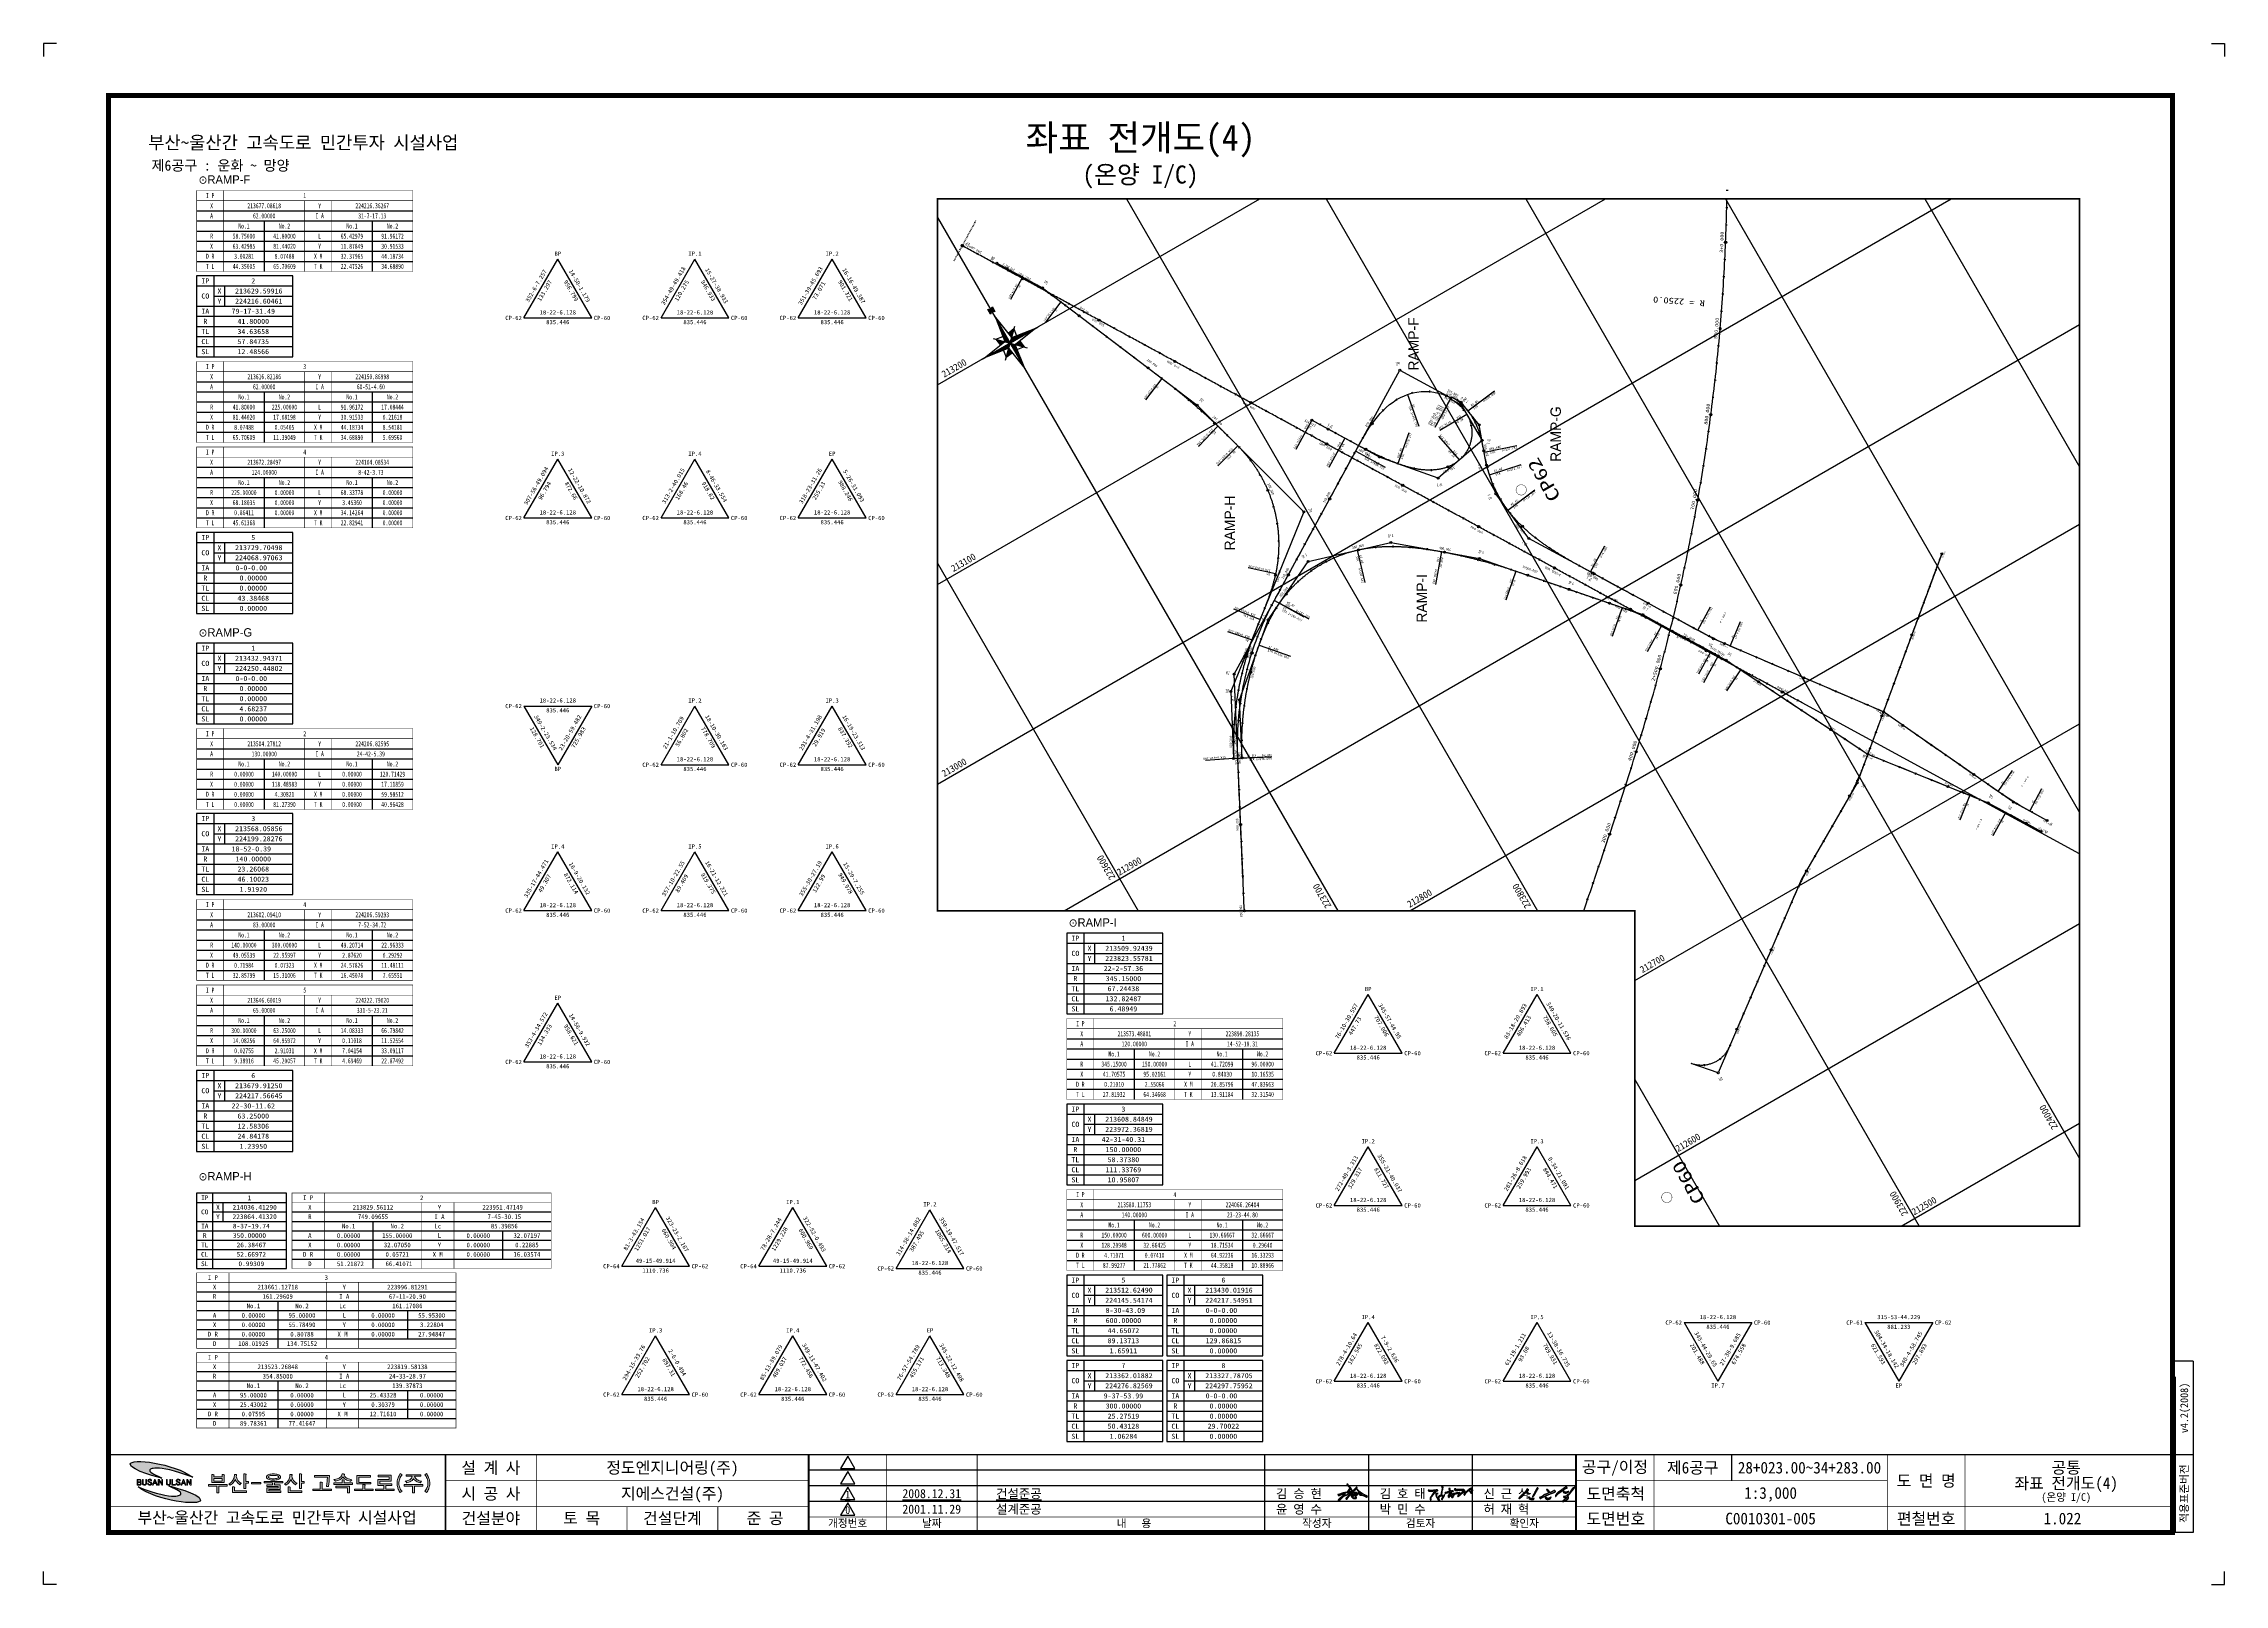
# Paper-space layout 'Layout1' of a CAD drawing. Extents: x 0 to 841, y 0 to 594.
# The model-space entities are those that its viewports show. They can reach past a viewport. Long polylines and large blocks are cut down to what shows.
import ezdxf
from ezdxf.enums import TextEntityAlignment as Align

# ---------------------------------------------------------------- set-up
doc = ezdxf.new("R2010")
doc.units = 0
doc.header["$MEASUREMENT"] = 0
doc.linetypes.add('A-CENTR01', pattern=[2, 1.25, -0.25, 0.25, -0.25])
doc.layers.get('0').update_dxf_attribs({"linetype": 'CONTINUOUS'})
for name, color, linetype in [('CA-ALGN-CNTL', 2, 'CONTINUOUS'), ('CA-ALGN-IPLN', 1, 'CONTINUOUS'), ('CA-ALGN-IPSM', 2, 'CONTINUOUS'), ('CA-ALGN-STSM', 2, 'CONTINUOUS'), ('CA-ALGN-SUBL', 1, 'CONTINUOUS'), ('CA-ALGN-SUBT', 2, 'CONTINUOUS'), ('CA-ALGN-TBSM', 2, 'CONTINUOUS'), ('CA-ALGN-TEXT', 3, 'CONTINUOUS'), ('CA-DIML', 1, 'CONTINUOUS'), ('CA-DIMT', 3, 'CONTINUOUS'), ('CA-MACL', 7, 'A-CENTR01'), ('CA-TABL-LIN1', 4, 'CONTINUOUS'), ('CA-TABL-LIN2', 1, 'CONTINUOUS'), ('CA-TABL-TEX2', 3, 'CONTINUOUS'), ('CA-TEXT', 3, 'CONTINUOUS'), ('CV-AZMU', 3, 'CONTINUOUS'), ('CV-GRID-BORD', 4, 'CONTINUOUS'), ('CV-GRID-LINE', 1, 'CONTINUOUS'), ('CV-GRID-TEXT', 4, 'CONTINUOUS'), ('CV-SURV-SYMB', 3, 'CONTINUOUS'), ('CV-SURV-TEXT', 3, 'CONTINUOUS'), ('CV-TEXT', 3, 'CONTINUOUS'), ('CX-BORD', 3, 'CONTINUOUS'), ('CX-BORD-LIN1', 4, 'CONTINUOUS'), ('CX-BORD-LIN2', 3, 'CONTINUOUS'), ('CX-BORD-TEX2', 7, 'CONTINUOUS'), ('CX-BORD-TEX3', 6, 'CONTINUOUS'), ('CX-COMM', 3, 'CONTINUOUS'), ('CX-MISC', 2, 'CONTINUOUS'), ('CX-PAPR', 2, 'CONTINUOUS'), ('CZ-TEX1', 6, 'CONTINUOUS')]:
    doc.layers.add(name, color=color, linetype=linetype)
doc.layers.get('CX-PAPR').freeze()
doc.styles.add('GHS', font='DotumChe.ttf')
doc.styles.add('GTXT', font='DotumChe.ttf')
doc.styles.add('TB_TEXT', font='DotumChe.ttf')
doc.styles.add('TB_WBTXT', font='DotumChe.ttf')
doc.styles.add('TB_WMTXT', font='DotumChe.ttf')

# ---------------------------------------------------------------- blocks, each defined once
blk = doc.blocks.new('CXBLKA1-KHCA_PS609도각')
at = {"layer": 'CX-COMM'}
h = blk.add_hatch(color=256, dxfattribs=at)
h.paths.add_polyline_path([(504.94, 33.86), (504.93, 33.85), (504.92, 33.84), (504.91, 33.82), (504.9, 33.81), (504.88, 33.8), (504.87, 33.79), (504.86, 33.78), (504.85, 33.77), (504.84, 33.76), (504.83, 33.75), (504.82, 33.75), (504.8, 33.74), (504.79, 33.74), (504.78, 33.73), (504.77, 33.73), (504.77, 33.72), (504.76, 33.71), (504.76, 33.7), (504.76, 33.69), (504.76, 33.68), (504.76, 33.67), (504.77, 33.65), (504.78, 33.64), (504.79, 33.62), (504.81, 33.6), (504.83, 33.58), (504.85, 33.57), (504.88, 33.55), (504.9, 33.53), (504.94, 33.51), (504.97, 33.49), (505, 33.47), (505.04, 33.45), (505.08, 33.44), (505.12, 33.42), (505.16, 33.41), (505.2, 33.4), (505.24, 33.39), (505.28, 33.38), (505.32, 33.37), (505.36, 33.36), (505.4, 33.36), (505.44, 33.36), (505.48, 33.35), (505.51, 33.35), (505.55, 33.35), (505.58, 33.35), (505.61, 33.35), (505.63, 33.35), (505.66, 33.35), (505.68, 33.35), (505.7, 33.36), (505.72, 33.36), (505.73, 33.37), (505.75, 33.38), (505.77, 33.39), (505.78, 33.4), (505.8, 33.41), (505.81, 33.42), (505.83, 33.44), (505.84, 33.45), (505.85, 33.47), (505.87, 33.48), (505.88, 33.5), (505.89, 33.51), (505.9, 33.53), (505.9, 33.54), (505.91, 33.56), (505.92, 33.58), (505.92, 33.59), (505.92, 33.61), (505.92, 33.63), (505.92, 33.66), (505.92, 33.68), (505.92, 33.71), (505.91, 33.74), (505.91, 33.77), (505.9, 33.8), (505.89, 33.84), (505.88, 33.87), (505.87, 33.9), (505.85, 33.94), (505.84, 33.97), (505.83, 34), (505.81, 34.04), (505.8, 34.07), (505.78, 34.1), (505.77, 34.13), (505.75, 34.16), (505.74, 34.19), (505.73, 34.21), (505.72, 34.24), (505.71, 34.26), (505.7, 34.28), (505.69, 34.3), (505.68, 34.32), (505.67, 34.34), (505.66, 34.36), (505.66, 34.37), (505.65, 34.39), (505.64, 34.4), (505.64, 34.41), (505.63, 34.43), (505.62, 34.44), (505.62, 34.45), (505.61, 34.46), (505.61, 34.47), (505.6, 34.48), (505.59, 34.49), (505.59, 34.49), (505.58, 34.5), (505.58, 34.51), (505.57, 34.52), (505.56, 34.53), (505.56, 34.54), (505.55, 34.55), (505.54, 34.55), (505.54, 34.56), (505.53, 34.57), (505.52, 34.58), (505.52, 34.58), (505.51, 34.59), (505.5, 34.6), (505.49, 34.6), (505.49, 34.61), (505.48, 34.61), (505.48, 34.61), (505.47, 34.61), (505.46, 34.61), (505.46, 34.61), (505.45, 34.61), (505.44, 34.61), (505.44, 34.6), (505.43, 34.6), (505.42, 34.6), (505.41, 34.59), (505.41, 34.58), (505.4, 34.58), (505.39, 34.57), (505.38, 34.56), (505.38, 34.55), (505.37, 34.54), (505.36, 34.53), (505.36, 34.53), (505.35, 34.52), (505.34, 34.51), (505.34, 34.5), (505.33, 34.49), (505.33, 34.48), (505.32, 34.47), (505.32, 34.46), (505.31, 34.46), (505.31, 34.45), (505.3, 34.44), (505.3, 34.44), (505.29, 34.43), (505.29, 34.42), (505.29, 34.41), (505.28, 34.41), (505.27, 34.4), (505.27, 34.39), (505.26, 34.38), (505.25, 34.37), (505.25, 34.36), (505.24, 34.34), (505.23, 34.33), (505.22, 34.32), (505.21, 34.3), (505.2, 34.28), (505.19, 34.26), (505.17, 34.24), (505.16, 34.22), (505.15, 34.21), (505.14, 34.19), (505.13, 34.17), (505.12, 34.16), (505.12, 34.14), (505.11, 34.13), (505.11, 34.12), (505.1, 34.11), (505.1, 34.11), (505.1, 34.1), (505.09, 34.09), (505.09, 34.08), (505.08, 34.08), (505.08, 34.07), (505.07, 34.06), (505.07, 34.05), (505.06, 34.04), (505.05, 34.03), (505.05, 34.02), (505.04, 34.01), (505.04, 34.01), (505.03, 34), (505.03, 33.99), (505.02, 33.98), (505.02, 33.98), (505.01, 33.97), (505.01, 33.96), (505, 33.95), (504.99, 33.94), (504.99, 33.93), (504.98, 33.92), (504.97, 33.91), (504.96, 33.9), (504.95, 33.89), (504.94, 33.88)], flags=16)
h.paths.add_polyline_path([(504.62, 34.62), (504.61, 34.6), (504.6, 34.58), (504.59, 34.56), (504.57, 34.54), (504.56, 34.52), (504.55, 34.5), (504.54, 34.48), (504.53, 34.46), (504.52, 34.45), (504.51, 34.43), (504.51, 34.41), (504.5, 34.39), (504.5, 34.38), (504.49, 34.36), (504.49, 34.35), (504.49, 34.34), (504.49, 34.32), (504.49, 34.31), (504.48, 34.3), (504.48, 34.29), (504.48, 34.29), (504.48, 34.28), (504.48, 34.27), (504.48, 34.25), (504.48, 34.24), (504.49, 34.23), (504.49, 34.21), (504.49, 34.2), (504.49, 34.18), (504.49, 34.17), (504.5, 34.16), (504.5, 34.14), (504.5, 34.13), (504.5, 34.12), (504.5, 34.12), (504.5, 34.11), (504.51, 34.1), (504.51, 34.1), (504.51, 34.1), (504.51, 34.09), (504.52, 34.09), (504.52, 34.09), (504.53, 34.09), (504.53, 34.09), (504.54, 34.1), (504.54, 34.1), (504.55, 34.11), (504.55, 34.11), (504.56, 34.12), (504.57, 34.13), (504.58, 34.15), (504.59, 34.16), (504.6, 34.17), (504.61, 34.19), (504.62, 34.2), (504.63, 34.22), (504.64, 34.23), (504.65, 34.25), (504.66, 34.26), (504.67, 34.28), (504.67, 34.29), (504.68, 34.31), (504.69, 34.33), (504.7, 34.34), (504.71, 34.35), (504.72, 34.37), (504.73, 34.38), (504.74, 34.4), (504.75, 34.41), (504.76, 34.42), (504.77, 34.44), (504.78, 34.45), (504.79, 34.46), (504.8, 34.48), (504.81, 34.49), (504.82, 34.5), (504.83, 34.52), (504.84, 34.53), (504.85, 34.54), (504.87, 34.55), (504.88, 34.56), (504.89, 34.58), (504.9, 34.59), (504.91, 34.6), (504.92, 34.61), (504.94, 34.62), (504.95, 34.63), (504.96, 34.65), (504.98, 34.66), (504.99, 34.68), (505.01, 34.69), (505.02, 34.71), (505.04, 34.72), (505.05, 34.74), (505.07, 34.76), (505.08, 34.77), (505.09, 34.79), (505.1, 34.8), (505.11, 34.82), (505.11, 34.83), (505.12, 34.85), (505.12, 34.86), (505.13, 34.87), (505.13, 34.88), (505.13, 34.89), (505.13, 34.9), (505.13, 34.91), (505.13, 34.91), (505.12, 34.92), (505.12, 34.92), (505.11, 34.92), (505.11, 34.93), (505.1, 34.93), (505.09, 34.93), (505.09, 34.93), (505.08, 34.93), (505.07, 34.93), (505.06, 34.93), (505.05, 34.92), (505.04, 34.92), (505.03, 34.92), (505.02, 34.92), (505.01, 34.92), (505, 34.91), (504.99, 34.91), (504.98, 34.91), (504.97, 34.91), (504.96, 34.9), (504.95, 34.9), (504.94, 34.9), (504.93, 34.89), (504.93, 34.89), (504.92, 34.89), (504.91, 34.89), (504.9, 34.88), (504.9, 34.88), (504.89, 34.88), (504.88, 34.88), (504.88, 34.87), (504.87, 34.87), (504.86, 34.87), (504.86, 34.87), (504.85, 34.86), (504.84, 34.86), (504.84, 34.86), (504.83, 34.85), (504.83, 34.85), (504.82, 34.84), (504.82, 34.84), (504.81, 34.83), (504.81, 34.83), (504.8, 34.82), (504.8, 34.82), (504.79, 34.82), (504.79, 34.81), (504.78, 34.81), (504.77, 34.8), (504.77, 34.8), (504.76, 34.79), (504.75, 34.79), (504.75, 34.78), (504.74, 34.77), (504.73, 34.76), (504.72, 34.75), (504.71, 34.74), (504.7, 34.73), (504.69, 34.72), (504.68, 34.71), (504.67, 34.7), (504.66, 34.69), (504.66, 34.68), (504.65, 34.67), (504.64, 34.66), (504.63, 34.64), (504.63, 34.63)], flags=16)
h.paths.add_polyline_path([(502.93, 35.38), (502.92, 35.37), (502.92, 35.36), (502.91, 35.35), (502.92, 35.35), (502.92, 35.35), (502.93, 35.35), (502.94, 35.36), (502.96, 35.37), (502.98, 35.38), (503.01, 35.4), (503.04, 35.42), (503.08, 35.44), (503.12, 35.47), (503.16, 35.49), (503.2, 35.52), (503.24, 35.54), (503.28, 35.57), (503.32, 35.59), (503.37, 35.62), (503.41, 35.64), (503.45, 35.66), (503.49, 35.68), (503.53, 35.7), (503.58, 35.72), (503.62, 35.74), (503.66, 35.75), (503.71, 35.77), (503.75, 35.78), (503.79, 35.79), (503.82, 35.8), (503.86, 35.81), (503.89, 35.82), (503.91, 35.82), (503.93, 35.83), (503.95, 35.83), (503.96, 35.83), (503.97, 35.83), (503.98, 35.83), (503.99, 35.83), (504, 35.83), (504.01, 35.82), (504.02, 35.82), (504.03, 35.81), (504.05, 35.81), (504.06, 35.8), (504.07, 35.79), (504.09, 35.78), (504.11, 35.77), (504.12, 35.76), (504.14, 35.74), (504.16, 35.72), (504.18, 35.71), (504.19, 35.69), (504.21, 35.67), (504.22, 35.65), (504.24, 35.63), (504.25, 35.61), (504.26, 35.6), (504.26, 35.58), (504.27, 35.56), (504.28, 35.55), (504.28, 35.54), (504.28, 35.52), (504.28, 35.51), (504.29, 35.5), (504.29, 35.49), (504.29, 35.48), (504.29, 35.47), (504.29, 35.46), (504.29, 35.45), (504.29, 35.44), (504.29, 35.44), (504.29, 35.43), (504.3, 35.43), (504.3, 35.42), (504.3, 35.42), (504.3, 35.42), (504.31, 35.42), (504.31, 35.41), (504.32, 35.41), (504.32, 35.41), (504.33, 35.41), (504.34, 35.41), (504.34, 35.42), (504.35, 35.42), (504.36, 35.42), (504.36, 35.42), (504.37, 35.43), (504.38, 35.43), (504.38, 35.44), (504.39, 35.45), (504.39, 35.45), (504.4, 35.46), (504.4, 35.47), (504.41, 35.48), (504.41, 35.49), (504.42, 35.5), (504.42, 35.5), (504.42, 35.51), (504.43, 35.52), (504.43, 35.53), (504.44, 35.54), (504.44, 35.55), (504.45, 35.56), (504.46, 35.56), (504.47, 35.57), (504.47, 35.58), (504.48, 35.59), (504.49, 35.6), (504.5, 35.62), (504.52, 35.63), (504.53, 35.64), (504.54, 35.65), (504.55, 35.66), (504.56, 35.67), (504.57, 35.68), (504.59, 35.69), (504.6, 35.69), (504.61, 35.7), (504.61, 35.71), (504.62, 35.72), (504.63, 35.73), (504.63, 35.73), (504.63, 35.74), (504.64, 35.75), (504.64, 35.75), (504.64, 35.76), (504.64, 35.77), (504.63, 35.77), (504.63, 35.78), (504.63, 35.79), (504.63, 35.8), (504.62, 35.81), (504.62, 35.82), (504.61, 35.83), (504.61, 35.84), (504.6, 35.85), (504.6, 35.86), (504.59, 35.87), (504.58, 35.89), (504.58, 35.9), (504.57, 35.92), (504.56, 35.93), (504.55, 35.94), (504.54, 35.96), (504.53, 35.98), (504.52, 35.99), (504.5, 36.01), (504.49, 36.02), (504.48, 36.04), (504.47, 36.06), (504.45, 36.07), (504.44, 36.09), (504.43, 36.11), (504.41, 36.13), (504.4, 36.15), (504.39, 36.16), (504.37, 36.18), (504.36, 36.2), (504.34, 36.23), (504.33, 36.25), (504.31, 36.27), (504.3, 36.3), (504.28, 36.32), (504.26, 36.34), (504.25, 36.37), (504.23, 36.39), (504.22, 36.41), (504.21, 36.43), (504.2, 36.44), (504.19, 36.46), (504.18, 36.47), (504.17, 36.49), (504.16, 36.5), (504.15, 36.51), (504.14, 36.53), (504.14, 36.54), (504.13, 36.55), (504.12, 36.56), (504.11, 36.58), (504.1, 36.59), (504.1, 36.6), (504.09, 36.61), (504.08, 36.62), (504.07, 36.63), (504.07, 36.64), (504.06, 36.65), (504.05, 36.66), (504.05, 36.66), (504.04, 36.67), (504.03, 36.68), (504.02, 36.69), (504.01, 36.7), (504, 36.71), (503.99, 36.72), (503.98, 36.73), (503.97, 36.73), (503.96, 36.73), (503.94, 36.73), (503.92, 36.72), (503.91, 36.71), (503.88, 36.7), (503.86, 36.68), (503.84, 36.65), (503.82, 36.63), (503.8, 36.6), (503.77, 36.57), (503.75, 36.55), (503.73, 36.52), (503.71, 36.49), (503.69, 36.47), (503.67, 36.44), (503.66, 36.42), (503.64, 36.39), (503.62, 36.37), (503.61, 36.34), (503.59, 36.32), (503.57, 36.3), (503.56, 36.28), (503.54, 36.25), (503.53, 36.23), (503.51, 36.21), (503.5, 36.19), (503.48, 36.17), (503.47, 36.15), (503.45, 36.12), (503.43, 36.1), (503.42, 36.08), (503.4, 36.05), (503.38, 36.03), (503.37, 36), (503.35, 35.98), (503.33, 35.95), (503.31, 35.92), (503.29, 35.89), (503.27, 35.86), (503.25, 35.83), (503.23, 35.81), (503.22, 35.78), (503.2, 35.76), (503.19, 35.74), (503.18, 35.72), (503.16, 35.71), (503.15, 35.69), (503.14, 35.68), (503.14, 35.67), (503.13, 35.66), (503.11, 35.64), (503.1, 35.63), (503.09, 35.61), (503.08, 35.6), (503.06, 35.58), (503.05, 35.56), (503.04, 35.55), (503.02, 35.53), (503.01, 35.51), (503, 35.49), (502.98, 35.47), (502.97, 35.45), (502.96, 35.44), (502.95, 35.42), (502.94, 35.4), (502.94, 35.39)], flags=16)
h.paths.add_polyline_path([(499.2, 34.45), (499.2, 34.44), (499.2, 34.43), (499.2, 34.42), (499.2, 34.41), (499.2, 34.41), (499.2, 34.4), (499.2, 34.39), (499.2, 34.38), (499.2, 34.37), (499.2, 34.36), (499.2, 34.35), (499.2, 34.34), (499.2, 34.33), (499.2, 34.32), (499.21, 34.31), (499.21, 34.3), (499.21, 34.3), (499.22, 34.29), (499.22, 34.28), (499.23, 34.28), (499.23, 34.27), (499.24, 34.27), (499.24, 34.27), (499.25, 34.26), (499.25, 34.26), (499.25, 34.26), (499.26, 34.25), (499.26, 34.25), (499.27, 34.25), (499.27, 34.25), (499.27, 34.25), (499.28, 34.25), (499.28, 34.24), (499.29, 34.24), (499.29, 34.24), (499.3, 34.24), (499.31, 34.24), (499.32, 34.24), (499.33, 34.24), (499.34, 34.24), (499.36, 34.24), (499.37, 34.24), (499.39, 34.25), (499.41, 34.25), (499.43, 34.25), (499.45, 34.25), (499.47, 34.25), (499.49, 34.26), (499.51, 34.26), (499.53, 34.26), (499.55, 34.27), (499.56, 34.27), (499.58, 34.28), (499.6, 34.28), (499.62, 34.29), (499.64, 34.3), (499.66, 34.3), (499.67, 34.31), (499.69, 34.32), (499.71, 34.33), (499.73, 34.34), (499.75, 34.34), (499.77, 34.35), (499.79, 34.36), (499.8, 34.37), (499.82, 34.38), (499.84, 34.39), (499.86, 34.4), (499.88, 34.41), (499.9, 34.41), (499.92, 34.42), (499.94, 34.43), (499.96, 34.44), (499.98, 34.45), (500.01, 34.46), (500.03, 34.47), (500.05, 34.48), (500.07, 34.49), (500.1, 34.5), (500.12, 34.51), (500.14, 34.52), (500.17, 34.53), (500.19, 34.54), (500.21, 34.55), (500.24, 34.56), (500.26, 34.57), (500.29, 34.59), (500.32, 34.6), (500.34, 34.61), (500.37, 34.62), (500.4, 34.63), (500.43, 34.64), (500.46, 34.65), (500.49, 34.67), (500.52, 34.68), (500.55, 34.69), (500.58, 34.7), (500.62, 34.71), (500.65, 34.72), (500.68, 34.73), (500.71, 34.74), (500.74, 34.75), (500.77, 34.76), (500.8, 34.77), (500.83, 34.78), (500.86, 34.78), (500.88, 34.79), (500.91, 34.8), (500.94, 34.81), (500.96, 34.81), (500.99, 34.82), (501.02, 34.83), (501.05, 34.84), (501.08, 34.85), (501.11, 34.86), (501.15, 34.87), (501.18, 34.88), (501.22, 34.89), (501.25, 34.9), (501.29, 34.9), (501.33, 34.91), (501.37, 34.92), (501.41, 34.93), (501.45, 34.94), (501.49, 34.94), (501.53, 34.95), (501.56, 34.96), (501.6, 34.96), (501.63, 34.97), (501.65, 34.98), (501.68, 34.98), (501.7, 34.99), (501.72, 34.99), (501.74, 35), (501.75, 35.01), (501.77, 35.01), (501.79, 35.02), (501.8, 35.02), (501.82, 35.03), (501.84, 35.03), (501.85, 35.04), (501.87, 35.04), (501.88, 35.04), (501.89, 35.04), (501.91, 35.05), (501.92, 35.05), (501.93, 35.05), (501.94, 35.05), (501.95, 35.05), (501.96, 35.05), (501.96, 35.05), (501.97, 35.04), (501.97, 35.04), (501.97, 35.04), (501.97, 35.03), (501.97, 35.03), (501.97, 35.02), (501.97, 35.01), (501.96, 35), (501.95, 34.99), (501.95, 34.98), (501.93, 34.96), (501.92, 34.95), (501.91, 34.93), (501.89, 34.91), (501.88, 34.89), (501.86, 34.87), (501.84, 34.85), (501.81, 34.83), (501.79, 34.81), (501.77, 34.79), (501.74, 34.77), (501.72, 34.75), (501.69, 34.73), (501.67, 34.72), (501.65, 34.7), (501.64, 34.68), (501.62, 34.67), (501.6, 34.65), (501.58, 34.64), (501.56, 34.62), (501.54, 34.6), (501.51, 34.57), (501.47, 34.54), (501.43, 34.5), (501.38, 34.45), (501.32, 34.41), (501.26, 34.36), (501.2, 34.3), (501.14, 34.25), (501.09, 34.21), (501.04, 34.16), (500.99, 34.12), (500.95, 34.08), (500.91, 34.05), (500.87, 34.02), (500.83, 33.98), (500.79, 33.95), (500.74, 33.91), (500.69, 33.87), (500.64, 33.83), (500.58, 33.78), (500.52, 33.73), (500.45, 33.68), (500.39, 33.62), (500.33, 33.57), (500.27, 33.52), (500.21, 33.48), (500.16, 33.44), (500.11, 33.4), (500.07, 33.36), (500.03, 33.33), (499.99, 33.29), (499.95, 33.26), (499.91, 33.23), (499.87, 33.19), (499.83, 33.15), (499.78, 33.11), (499.74, 33.06), (499.69, 33.02), (499.65, 32.98), (499.6, 32.94), (499.56, 32.89), (499.53, 32.86), (499.49, 32.82), (499.46, 32.79), (499.44, 32.76), (499.42, 32.74), (499.4, 32.71), (499.38, 32.69), (499.36, 32.67), (499.34, 32.65), (499.33, 32.63), (499.32, 32.62), (499.3, 32.6), (499.29, 32.59), (499.28, 32.58), (499.27, 32.56), (499.26, 32.55), (499.25, 32.54), (499.25, 32.53), (499.24, 32.53), (499.23, 32.52), (499.23, 32.51), (499.22, 32.5), (499.22, 32.49), (499.22, 32.48), (499.21, 32.47), (499.21, 32.46), (499.21, 32.45), (499.21, 32.44), (499.21, 32.43), (499.21, 32.42), (499.21, 32.41), (499.21, 32.4), (499.21, 32.39), (499.21, 32.38), (499.22, 32.37), (499.22, 32.36), (499.23, 32.35), (499.23, 32.34), (499.24, 32.33), (499.24, 32.32), (499.25, 32.32), (499.26, 32.31), (499.26, 32.3), (499.27, 32.29), (499.27, 32.28), (499.28, 32.27), (499.28, 32.26), (499.29, 32.25), (499.3, 32.24), (499.3, 32.23), (499.3, 32.22), (499.31, 32.22), (499.31, 32.21), (499.32, 32.2), (499.32, 32.2), (499.33, 32.19), (499.34, 32.19), (499.34, 32.18), (499.35, 32.18), (499.36, 32.17), (499.37, 32.17), (499.38, 32.16), (499.38, 32.16), (499.39, 32.15), (499.4, 32.15), (499.41, 32.15), (499.41, 32.15), (499.42, 32.15), (499.43, 32.15), (499.44, 32.15), (499.44, 32.15), (499.45, 32.15), (499.47, 32.16), (499.48, 32.16), (499.49, 32.17), (499.51, 32.18), (499.53, 32.19), (499.54, 32.2), (499.56, 32.21), (499.57, 32.22), (499.59, 32.23), (499.6, 32.23), (499.61, 32.24), (499.61, 32.25), (499.62, 32.26), (499.63, 32.26), (499.63, 32.27), (499.64, 32.28), (499.65, 32.29), (499.65, 32.3), (499.66, 32.31), (499.67, 32.32), (499.67, 32.34), (499.68, 32.35), (499.69, 32.36), (499.69, 32.38), (499.7, 32.39), (499.71, 32.4), (499.71, 32.41), (499.72, 32.42), (499.73, 32.43), (499.74, 32.45), (499.75, 32.46), (499.76, 32.48), (499.78, 32.49), (499.8, 32.51), (499.82, 32.53), (499.85, 32.55), (499.87, 32.58), (499.9, 32.6), (499.92, 32.62), (499.95, 32.65), (499.98, 32.67), (500, 32.69), (500.02, 32.71), (500.05, 32.73), (500.07, 32.75), (500.1, 32.77), (500.12, 32.8), (500.15, 32.82), (500.17, 32.84), (500.2, 32.87), (500.24, 32.9), (500.27, 32.93), (500.3, 32.96), (500.34, 32.99), (500.37, 33.03), (500.41, 33.06), (500.44, 33.1), (500.48, 33.14), (500.51, 33.17), (500.55, 33.21), (500.58, 33.25), (500.62, 33.28), (500.65, 33.32), (500.68, 33.35), (500.71, 33.38), (500.74, 33.41), (500.77, 33.43), (500.8, 33.46), (500.82, 33.48), (500.85, 33.5), (500.87, 33.52), (500.9, 33.54), (500.92, 33.56), (500.94, 33.58), (500.97, 33.6), (500.99, 33.62), (501.02, 33.65), (501.05, 33.67), (501.09, 33.7), (501.12, 33.73), (501.17, 33.77), (501.22, 33.81), (501.27, 33.85), (501.32, 33.9), (501.38, 33.95), (501.43, 33.99), (501.49, 34.04), (501.54, 34.08), (501.58, 34.12), (501.62, 34.15), (501.66, 34.18), (501.68, 34.21), (501.71, 34.23), (501.73, 34.25), (501.74, 34.27), (501.76, 34.29), (501.77, 34.3), (501.79, 34.32), (501.8, 34.33), (501.81, 34.35), (501.83, 34.36), (501.84, 34.37), (501.85, 34.38), (501.86, 34.39), (501.87, 34.4), (501.88, 34.41), (501.89, 34.42), (501.9, 34.43), (501.9, 34.44), (501.91, 34.45), (501.92, 34.45), (501.92, 34.46), (501.93, 34.47), (501.93, 34.47), (501.94, 34.47), (501.94, 34.48), (501.95, 34.48), (501.95, 34.48), (501.96, 34.48), (501.96, 34.49), (501.96, 34.49), (501.97, 34.49), (501.97, 34.49), (501.98, 34.49), (501.98, 34.49), (501.98, 34.49), (501.99, 34.49), (501.99, 34.48), (501.99, 34.48), (502, 34.48), (502, 34.47), (502, 34.47), (502, 34.46), (502.01, 34.45), (502.01, 34.45), (502.01, 34.44), (502.01, 34.43), (502.01, 34.43), (502.01, 34.42), (502.01, 34.42), (502.01, 34.41), (502.02, 34.4), (502.02, 34.4), (502.02, 34.39), (502.02, 34.38), (502.03, 34.38), (502.03, 34.37), (502.04, 34.36), (502.04, 34.35), (502.05, 34.34), (502.06, 34.33), (502.07, 34.33), (502.07, 34.32), (502.08, 34.31), (502.09, 34.31), (502.1, 34.3), (502.11, 34.3), (502.12, 34.3), (502.14, 34.29), (502.15, 34.29), (502.16, 34.29), (502.17, 34.29), (502.18, 34.28), (502.2, 34.28), (502.21, 34.28), (502.22, 34.28), (502.23, 34.28), (502.25, 34.29), (502.26, 34.29), (502.27, 34.29), (502.27, 34.29), (502.28, 34.3), (502.29, 34.3), (502.3, 34.31), (502.32, 34.32), (502.33, 34.33), (502.35, 34.34), (502.37, 34.36), (502.4, 34.37), (502.42, 34.39), (502.45, 34.41), (502.48, 34.44), (502.51, 34.46), (502.54, 34.48), (502.57, 34.5), (502.6, 34.53), (502.63, 34.55), (502.65, 34.57), (502.68, 34.6), (502.7, 34.62), (502.73, 34.64), (502.76, 34.67), (502.79, 34.69), (502.81, 34.72), (502.84, 34.74), (502.87, 34.77), (502.9, 34.79), (502.93, 34.82), (502.96, 34.84), (502.99, 34.87), (503.01, 34.89), (503.04, 34.91), (503.06, 34.92), (503.08, 34.94), (503.09, 34.96), (503.11, 34.97), (503.13, 34.99), (503.15, 35.01), (503.17, 35.03), (503.19, 35.05), (503.22, 35.07), (503.24, 35.09), (503.27, 35.11), (503.3, 35.13), (503.32, 35.16), (503.34, 35.18), (503.37, 35.19), (503.39, 35.21), (503.4, 35.22), (503.42, 35.23), (503.43, 35.24), (503.45, 35.25), (503.46, 35.26), (503.47, 35.27), (503.48, 35.28), (503.49, 35.28), (503.5, 35.29), (503.51, 35.3), (503.52, 35.31), (503.53, 35.31), (503.54, 35.32), (503.55, 35.33), (503.56, 35.33), (503.57, 35.34), (503.58, 35.35), (503.59, 35.35), (503.6, 35.36), (503.61, 35.37), (503.62, 35.38), (503.63, 35.39), (503.64, 35.39), (503.65, 35.4), (503.66, 35.41), (503.67, 35.42), (503.68, 35.43), (503.69, 35.44), (503.7, 35.45), (503.71, 35.46), (503.71, 35.47), (503.72, 35.47), (503.73, 35.48), (503.74, 35.48), (503.75, 35.49), (503.75, 35.49), (503.76, 35.49), (503.77, 35.5), (503.78, 35.5), (503.79, 35.5), (503.8, 35.49), (503.81, 35.49), (503.83, 35.49), (503.84, 35.49), (503.85, 35.49), (503.86, 35.48), (503.88, 35.48), (503.89, 35.48), (503.9, 35.48), (503.91, 35.48), (503.92, 35.48), (503.93, 35.48), (503.94, 35.48), (503.95, 35.47), (503.95, 35.47), (503.96, 35.47), (503.96, 35.46), (503.96, 35.46), (503.96, 35.45), (503.96, 35.44), (503.96, 35.43), (503.96, 35.42), (503.95, 35.41), (503.95, 35.4), (503.94, 35.39), (503.93, 35.38), (503.93, 35.37), (503.92, 35.36), (503.91, 35.35), (503.91, 35.34), (503.9, 35.33), (503.89, 35.31), (503.89, 35.3), (503.88, 35.29), (503.88, 35.28), (503.87, 35.27), (503.87, 35.26), (503.86, 35.25), (503.86, 35.24), (503.86, 35.23), (503.85, 35.22), (503.84, 35.21), (503.84, 35.2), (503.83, 35.18), (503.82, 35.17), (503.82, 35.15), (503.81, 35.13), (503.8, 35.11), (503.78, 35.08), (503.76, 35.05), (503.74, 35.01), (503.71, 34.96), (503.67, 34.9), (503.62, 34.82), (503.55, 34.73), (503.47, 34.63), (503.39, 34.51), (503.29, 34.38), (503.19, 34.25), (503.09, 34.12), (503, 34), (502.91, 33.89), (502.84, 33.79), (502.78, 33.71), (502.73, 33.65), (502.69, 33.6), (502.66, 33.57), (502.64, 33.54), (502.63, 33.52), (502.62, 33.51), (502.61, 33.5), (502.6, 33.49), (502.59, 33.48), (502.58, 33.47), (502.57, 33.46), (502.56, 33.45), (502.56, 33.44), (502.55, 33.43), (502.54, 33.42), (502.53, 33.41), (502.52, 33.4), (502.52, 33.39), (502.51, 33.38), (502.5, 33.37), (502.49, 33.36), (502.48, 33.35), (502.47, 33.35), (502.45, 33.34), (502.44, 33.33), (502.42, 33.32), (502.41, 33.31), (502.39, 33.31), (502.38, 33.3), (502.36, 33.29), (502.35, 33.28), (502.33, 33.28), (502.32, 33.27), (502.31, 33.26), (502.29, 33.25), (502.28, 33.24), (502.27, 33.23), (502.26, 33.22), (502.25, 33.21), (502.25, 33.2), (502.24, 33.2), (502.24, 33.19), (502.23, 33.18), (502.23, 33.17), (502.23, 33.16), (502.23, 33.15), (502.23, 33.13), (502.23, 33.12), (502.23, 33.11), (502.23, 33.1), (502.23, 33.08), (502.23, 33.07), (502.23, 33.06), (502.23, 33.04), (502.23, 33.03), (502.24, 33.01), (502.24, 33), (502.24, 32.98), (502.25, 32.97), (502.25, 32.95), (502.26, 32.94), (502.26, 32.93), (502.27, 32.91), (502.28, 32.9), (502.28, 32.89), (502.29, 32.88), (502.3, 32.87), (502.31, 32.86), (502.32, 32.85), (502.33, 32.85), (502.34, 32.84), (502.35, 32.83), (502.36, 32.83), (502.37, 32.82), (502.38, 32.81), (502.39, 32.81), (502.4, 32.81), (502.41, 32.8), (502.43, 32.8), (502.44, 32.8), (502.45, 32.8), (502.46, 32.79), (502.48, 32.79), (502.49, 32.8), (502.5, 32.8), (502.52, 32.8), (502.53, 32.8), (502.55, 32.81), (502.56, 32.81), (502.57, 32.82), (502.59, 32.83), (502.6, 32.83), (502.61, 32.84), (502.62, 32.85), (502.63, 32.85), (502.64, 32.86), (502.65, 32.86), (502.65, 32.87), (502.66, 32.87), (502.67, 32.88), (502.67, 32.89), (502.68, 32.9), (502.68, 32.9), (502.69, 32.91), (502.69, 32.92), (502.7, 32.93), (502.7, 32.95), (502.71, 32.96), (502.71, 32.97), (502.72, 32.98), (502.72, 33), (502.73, 33.01), (502.73, 33.03), (502.74, 33.04), (502.75, 33.06), (502.76, 33.07), (502.77, 33.09), (502.78, 33.1), (502.79, 33.12), (502.8, 33.14), (502.81, 33.16), (502.83, 33.18), (502.84, 33.2), (502.86, 33.23), (502.88, 33.25), (502.9, 33.28), (502.92, 33.31), (502.94, 33.34), (502.97, 33.37), (502.99, 33.4), (503.02, 33.44), (503.04, 33.47), (503.07, 33.51), (503.1, 33.55), (503.13, 33.58), (503.16, 33.62), (503.19, 33.66), (503.22, 33.7), (503.25, 33.74), (503.28, 33.77), (503.31, 33.81), (503.33, 33.84), (503.36, 33.87), (503.38, 33.89), (503.4, 33.92), (503.42, 33.95), (503.44, 33.97), (503.47, 34), (503.49, 34.03), (503.52, 34.07), (503.56, 34.11), (503.6, 34.15), (503.64, 34.2), (503.68, 34.26), (503.73, 34.31), (503.77, 34.37), (503.82, 34.42), (503.86, 34.47), (503.9, 34.51), (503.93, 34.55), (503.95, 34.59), (503.98, 34.61), (504, 34.64), (504.02, 34.66), (504.03, 34.68), (504.05, 34.7), (504.07, 34.72), (504.09, 34.74), (504.11, 34.76), (504.14, 34.79), (504.16, 34.81), (504.18, 34.84), (504.21, 34.86), (504.23, 34.88), (504.25, 34.91), (504.27, 34.93), (504.29, 34.95), (504.31, 34.97), (504.33, 34.98), (504.35, 35), (504.37, 35.02), (504.39, 35.04), (504.41, 35.05), (504.43, 35.07), (504.45, 35.09), (504.47, 35.11), (504.49, 35.13), (504.52, 35.15), (504.54, 35.16), (504.55, 35.18), (504.57, 35.19), (504.59, 35.21), (504.6, 35.22), (504.61, 35.23), (504.63, 35.24), (504.64, 35.25), (504.65, 35.26), (504.66, 35.27), (504.67, 35.29), (504.68, 35.3), (504.7, 35.31), (504.71, 35.32), (504.72, 35.33), (504.74, 35.34), (504.75, 35.35), (504.76, 35.36), (504.77, 35.37), (504.78, 35.38), (504.79, 35.39), (504.8, 35.4), (504.81, 35.4), (504.81, 35.41), (504.82, 35.41), (504.82, 35.42), (504.82, 35.42), (504.83, 35.42), (504.83, 35.42), (504.83, 35.43), (504.83, 35.43), (504.84, 35.43), (504.84, 35.43), (504.84, 35.43), (504.85, 35.42), (504.85, 35.42), (504.85, 35.42), (504.86, 35.41), (504.87, 35.41), (504.87, 35.4), (504.88, 35.4), (504.89, 35.39), (504.89, 35.39), (504.9, 35.38), (504.9, 35.37), (504.91, 35.37), (504.91, 35.36), (504.91, 35.35), (504.91, 35.35), (504.92, 35.34), (504.92, 35.33), (504.92, 35.33), (504.92, 35.32), (504.92, 35.31), (504.91, 35.31), (504.91, 35.3), (504.91, 35.3), (504.9, 35.29), (504.89, 35.28), (504.88, 35.28), (504.87, 35.27), (504.86, 35.26), (504.85, 35.26), (504.84, 35.25), (504.82, 35.24), (504.81, 35.24), (504.8, 35.23), (504.79, 35.23), (504.78, 35.22), (504.77, 35.22), (504.76, 35.22), (504.75, 35.21), (504.74, 35.21), (504.73, 35.21), (504.72, 35.21), (504.72, 35.21), (504.71, 35.21), (504.7, 35.2), (504.7, 35.2), (504.69, 35.2), (504.69, 35.2), (504.68, 35.2), (504.67, 35.2), (504.67, 35.2), (504.66, 35.2), (504.66, 35.2), (504.65, 35.2), (504.64, 35.2), (504.64, 35.2), (504.63, 35.19), (504.63, 35.19), (504.62, 35.19), (504.62, 35.18), (504.61, 35.18), (504.61, 35.17), (504.6, 35.17), (504.6, 35.16), (504.59, 35.15), (504.59, 35.14), (504.58, 35.13), (504.57, 35.12), (504.57, 35.11), (504.56, 35.1), (504.55, 35.09), (504.55, 35.08), (504.54, 35.06), (504.53, 35.05), (504.52, 35.04), (504.51, 35.02), (504.5, 35.01), (504.49, 34.99), (504.48, 34.98), (504.47, 34.97), (504.46, 34.95), (504.45, 34.93), (504.44, 34.92), (504.42, 34.9), (504.41, 34.88), (504.4, 34.87), (504.39, 34.85), (504.37, 34.83), (504.36, 34.81), (504.35, 34.79), (504.34, 34.78), (504.32, 34.76), (504.31, 34.74), (504.3, 34.72), (504.29, 34.71), (504.28, 34.69), (504.28, 34.68), (504.27, 34.67), (504.26, 34.65), (504.26, 34.64), (504.26, 34.63), (504.25, 34.61), (504.25, 34.59), (504.25, 34.56), (504.25, 34.53), (504.25, 34.5), (504.25, 34.45), (504.25, 34.4), (504.25, 34.35), (504.25, 34.29), (504.25, 34.24), (504.25, 34.18), (504.26, 34.12), (504.26, 34.07), (504.27, 34.03), (504.28, 33.99), (504.29, 33.96), (504.31, 33.93), (504.32, 33.9), (504.34, 33.87), (504.35, 33.85), (504.37, 33.83), (504.39, 33.81), (504.4, 33.78), (504.42, 33.76), (504.43, 33.74), (504.45, 33.72), (504.46, 33.7), (504.48, 33.68), (504.49, 33.66), (504.51, 33.64), (504.52, 33.62), (504.54, 33.6), (504.56, 33.58), (504.58, 33.57), (504.6, 33.54), (504.62, 33.52), (504.64, 33.5), (504.67, 33.48), (504.69, 33.45), (504.72, 33.42), (504.76, 33.39), (504.79, 33.36), (504.82, 33.34), (504.86, 33.31), (504.9, 33.28), (504.93, 33.26), (504.97, 33.23), (505.02, 33.21), (505.06, 33.19), (505.1, 33.17), (505.15, 33.15), (505.19, 33.13), (505.24, 33.12), (505.29, 33.11), (505.35, 33.09), (505.4, 33.08), (505.46, 33.07), (505.51, 33.06), (505.57, 33.06), (505.62, 33.05), (505.67, 33.05), (505.73, 33.05), (505.78, 33.05), (505.82, 33.05), (505.87, 33.05), (505.91, 33.06), (505.95, 33.06), (505.99, 33.06), (506.02, 33.07), (506.04, 33.07), (506.07, 33.08), (506.08, 33.08), (506.1, 33.09), (506.11, 33.09), (506.12, 33.1), (506.13, 33.1), (506.14, 33.11), (506.15, 33.12), (506.16, 33.12), (506.17, 33.13), (506.18, 33.14), (506.18, 33.15), (506.19, 33.16), (506.2, 33.17), (506.21, 33.18), (506.21, 33.19), (506.22, 33.2), (506.22, 33.21), (506.23, 33.22), (506.24, 33.24), (506.24, 33.25), (506.24, 33.26), (506.25, 33.28), (506.25, 33.29), (506.26, 33.31), (506.26, 33.32), (506.26, 33.34), (506.27, 33.36), (506.27, 33.37), (506.27, 33.39), (506.28, 33.41), (506.28, 33.42), (506.28, 33.44), (506.28, 33.46), (506.28, 33.48), (506.28, 33.49), (506.28, 33.51), (506.28, 33.52), (506.28, 33.54), (506.28, 33.55), (506.28, 33.56), (506.28, 33.57), (506.27, 33.59), (506.27, 33.6), (506.27, 33.61), (506.26, 33.62), (506.26, 33.63), (506.26, 33.64), (506.25, 33.65), (506.24, 33.66), (506.24, 33.68), (506.23, 33.69), (506.23, 33.7), (506.22, 33.71), (506.21, 33.72), (506.21, 33.73), (506.2, 33.74), (506.2, 33.75), (506.19, 33.77), (506.18, 33.79), (506.17, 33.81), (506.16, 33.84), (506.14, 33.88), (506.12, 33.93), (506.09, 33.98), (506.07, 34.04), (506.04, 34.1), (506.01, 34.16), (505.98, 34.22), (505.95, 34.28), (505.92, 34.34), (505.89, 34.38), (505.87, 34.42), (505.85, 34.45), (505.83, 34.48), (505.81, 34.51), (505.8, 34.53), (505.78, 34.55), (505.77, 34.56), (505.75, 34.58), (505.74, 34.6), (505.73, 34.61), (505.72, 34.63), (505.71, 34.64), (505.7, 34.66), (505.69, 34.67), (505.68, 34.68), (505.67, 34.7), (505.66, 34.71), (505.65, 34.72), (505.64, 34.74), (505.63, 34.75), (505.62, 34.76), (505.61, 34.77), (505.61, 34.77), (505.6, 34.78), (505.6, 34.79), (505.6, 34.79), (505.59, 34.8), (505.59, 34.81), (505.6, 34.81), (505.6, 34.82), (505.6, 34.83), (505.61, 34.83), (505.62, 34.84), (505.62, 34.85), (505.63, 34.86), (505.64, 34.87), (505.65, 34.88), (505.66, 34.89), (505.67, 34.9), (505.68, 34.91), (505.69, 34.91), (505.7, 34.92), (505.71, 34.92), (505.71, 34.93), (505.72, 34.93), (505.73, 34.94), (505.74, 34.94), (505.75, 34.95), (505.75, 34.95), (505.76, 34.95), (505.77, 34.96), (505.79, 34.96), (505.8, 34.97), (505.81, 34.97), (505.83, 34.98), (505.85, 34.98), (505.87, 34.99), (505.89, 34.99), (505.91, 35), (505.93, 35), (505.95, 35), (505.97, 35.01), (505.99, 35.01), (506.01, 35.01), (506.03, 35.02), (506.04, 35.02), (506.06, 35.02), (506.07, 35.02), (506.09, 35.02), (506.1, 35.01), (506.11, 35.01), (506.12, 35.01), (506.13, 35.01), (506.14, 35), (506.15, 35), (506.16, 34.99), (506.17, 34.99), (506.17, 34.99), (506.18, 34.98), (506.18, 34.97), (506.19, 34.97), (506.19, 34.96), (506.2, 34.96), (506.2, 34.95), (506.2, 34.94), (506.21, 34.93), (506.21, 34.93), (506.21, 34.92), (506.21, 34.91), (506.21, 34.9), (506.21, 34.89), (506.21, 34.88), (506.21, 34.87), (506.21, 34.86), (506.21, 34.85), (506.21, 34.83), (506.21, 34.82), (506.21, 34.81), (506.2, 34.8), (506.2, 34.78), (506.2, 34.77), (506.2, 34.76), (506.2, 34.74), (506.2, 34.73), (506.2, 34.71), (506.2, 34.7), (506.2, 34.69), (506.2, 34.67), (506.2, 34.66), (506.2, 34.64), (506.2, 34.63), (506.2, 34.61), (506.21, 34.6), (506.21, 34.58), (506.21, 34.56), (506.21, 34.55), (506.22, 34.54), (506.22, 34.52), (506.22, 34.51), (506.22, 34.5), (506.22, 34.49), (506.23, 34.48), (506.23, 34.47), (506.23, 34.46), (506.24, 34.46), (506.24, 34.45), (506.24, 34.44), (506.24, 34.44), (506.25, 34.43), (506.25, 34.43), (506.26, 34.42), (506.26, 34.42), (506.27, 34.42), (506.27, 34.41), (506.28, 34.41), (506.29, 34.4), (506.3, 34.4), (506.31, 34.4), (506.32, 34.39), (506.33, 34.39), (506.34, 34.38), (506.35, 34.38), (506.36, 34.38), (506.37, 34.38), (506.38, 34.38), (506.4, 34.38), (506.41, 34.38), (506.42, 34.38), (506.44, 34.38), (506.45, 34.39), (506.47, 34.4), (506.49, 34.41), (506.51, 34.42), (506.53, 34.43), (506.55, 34.44), (506.56, 34.46), (506.58, 34.47), (506.6, 34.49), (506.61, 34.5), (506.62, 34.51), (506.63, 34.53), (506.64, 34.54), (506.65, 34.55), (506.65, 34.57), (506.66, 34.58), (506.66, 34.59), (506.67, 34.6), (506.67, 34.61), (506.67, 34.62), (506.68, 34.64), (506.69, 34.65), (506.69, 34.66), (506.7, 34.67), (506.71, 34.68), (506.73, 34.7), (506.74, 34.71), (506.76, 34.72), (506.78, 34.74), (506.79, 34.75), (506.81, 34.77), (506.83, 34.78), (506.85, 34.79), (506.87, 34.81), (506.89, 34.82), (506.9, 34.83), (506.91, 34.84), (506.93, 34.85), (506.94, 34.86), (506.95, 34.87), (506.96, 34.88), (506.98, 34.89), (506.99, 34.9), (507, 34.91), (507.01, 34.92), (507.02, 34.93), (507.03, 34.94), (507.04, 34.94), (507.05, 34.95), (507.06, 34.96), (507.07, 34.97), (507.08, 34.97), (507.09, 34.98), (507.11, 34.98), (507.12, 34.99), (507.13, 34.99), (507.14, 34.99), (507.15, 34.99), (507.17, 34.99), (507.18, 34.99), (507.19, 34.99), (507.2, 34.98), (507.22, 34.98), (507.23, 34.98), (507.24, 34.97), (507.25, 34.97), (507.26, 34.97), (507.27, 34.96), (507.28, 34.96), (507.29, 34.95), (507.29, 34.95), (507.3, 34.94), (507.31, 34.94), (507.32, 34.93), (507.32, 34.92), (507.33, 34.91), (507.34, 34.9), (507.35, 34.88), (507.36, 34.87), (507.36, 34.86), (507.37, 34.84), (507.38, 34.82), (507.39, 34.81), (507.4, 34.79), (507.4, 34.77), (507.41, 34.75), (507.42, 34.73), (507.43, 34.71), (507.44, 34.7), (507.44, 34.68), (507.45, 34.66), (507.46, 34.65), (507.47, 34.64), (507.48, 34.62), (507.48, 34.61), (507.49, 34.6), (507.5, 34.59), (507.51, 34.57), (507.52, 34.56), (507.54, 34.55), (507.55, 34.53), (507.56, 34.52), (507.57, 34.51), (507.58, 34.49), (507.59, 34.48), (507.6, 34.47), (507.62, 34.46), (507.63, 34.46), (507.64, 34.45), (507.65, 34.45), (507.67, 34.44), (507.69, 34.44), (507.71, 34.44), (507.75, 34.44), (507.78, 34.43), (507.83, 34.43), (507.87, 34.43), (507.92, 34.42), (507.97, 34.42), (508.02, 34.42), (508.06, 34.42), (508.1, 34.41), (508.13, 34.41), (508.16, 34.41), (508.18, 34.41), (508.2, 34.41), (508.22, 34.41), (508.23, 34.41), (508.25, 34.41), (508.27, 34.41), (508.28, 34.41), (508.3, 34.41), (508.32, 34.41), (508.35, 34.41), (508.37, 34.41), (508.39, 34.41), (508.41, 34.41), (508.42, 34.41), (508.44, 34.41), (508.45, 34.41), (508.47, 34.42), (508.48, 34.42), (508.49, 34.42), (508.5, 34.42), (508.51, 34.42), (508.52, 34.42), (508.54, 34.42), (508.55, 34.42), (508.56, 34.42), (508.57, 34.42), (508.58, 34.42), (508.59, 34.42), (508.61, 34.42), (508.62, 34.42), (508.63, 34.41), (508.64, 34.41), (508.65, 34.41), (508.66, 34.4), (508.67, 34.4), (508.68, 34.4), (508.69, 34.39), (508.7, 34.39), (508.71, 34.38), (508.72, 34.37), (508.73, 34.37), (508.74, 34.36), (508.75, 34.35), (508.76, 34.35), (508.77, 34.34), (508.78, 34.33), (508.8, 34.33), (508.81, 34.32), (508.82, 34.31), (508.83, 34.31), (508.84, 34.3), (508.86, 34.3), (508.87, 34.29), (508.88, 34.29), (508.9, 34.29), (508.92, 34.28), (508.93, 34.28), (508.95, 34.27), (508.97, 34.27), (509, 34.26), (509.02, 34.25), (509.05, 34.24), (509.08, 34.23), (509.11, 34.21), (509.15, 34.2), (509.18, 34.18), (509.22, 34.16), (509.25, 34.15), (509.28, 34.13), (509.31, 34.12), (509.34, 34.1), (509.36, 34.09), (509.39, 34.08), (509.41, 34.07), (509.43, 34.06), (509.45, 34.05), (509.47, 34.04), (509.49, 34.03), (509.51, 34.02), (509.53, 34.01), (509.56, 34), (509.59, 33.99), (509.61, 33.98), (509.64, 33.97), (509.67, 33.95), (509.7, 33.94), (509.73, 33.92), (509.77, 33.9), (509.8, 33.89), (509.83, 33.87), (509.86, 33.85), (509.89, 33.84), (509.92, 33.82), (509.94, 33.81), (509.97, 33.79), (509.99, 33.78), (510.01, 33.77), (510.02, 33.76), (510.04, 33.75), (510.05, 33.74), (510.07, 33.74), (510.08, 33.73), (510.09, 33.72), (510.1, 33.71), (510.12, 33.7), (510.13, 33.7), (510.14, 33.69), (510.15, 33.68), (510.16, 33.67), (510.18, 33.67), (510.19, 33.66), (510.2, 33.65), (510.21, 33.65), (510.22, 33.64), (510.23, 33.63), (510.25, 33.63), (510.26, 33.63), (510.27, 33.62), (510.28, 33.62), (510.3, 33.62), (510.31, 33.62), (510.33, 33.63), (510.34, 33.63), (510.35, 33.63), (510.37, 33.64), (510.38, 33.64), (510.39, 33.65), (510.4, 33.66), (510.41, 33.67), (510.42, 33.68), (510.42, 33.69), (510.43, 33.7), (510.44, 33.71), (510.45, 33.73), (510.45, 33.74), (510.46, 33.76), (510.47, 33.78), (510.47, 33.8), (510.48, 33.81), (510.48, 33.83), (510.49, 33.85), (510.49, 33.86), (510.49, 33.88), (510.49, 33.89), (510.49, 33.9), (510.49, 33.91), (510.49, 33.93), (510.49, 33.94), (510.48, 33.95), (510.48, 33.95), (510.47, 33.96), (510.47, 33.97), (510.46, 33.98), (510.46, 33.99), (510.45, 33.99), (510.44, 34), (510.44, 34.01), (510.43, 34.02), (510.42, 34.03), (510.42, 34.04), (510.41, 34.04), (510.4, 34.05), (510.39, 34.06), (510.38, 34.07), (510.37, 34.08), (510.36, 34.09), (510.35, 34.1), (510.33, 34.11), (510.32, 34.12), (510.3, 34.13), (510.28, 34.13), (510.26, 34.14), (510.24, 34.15), (510.22, 34.16), (510.2, 34.16), (510.18, 34.17), (510.15, 34.18), (510.11, 34.19), (510.07, 34.2), (510.02, 34.22), (509.96, 34.25), (509.89, 34.28), (509.81, 34.32), (509.71, 34.36), (509.61, 34.41), (509.5, 34.47), (509.39, 34.52), (509.28, 34.58), (509.18, 34.64), (509.08, 34.69), (508.98, 34.75), (508.9, 34.8), (508.82, 34.84), (508.74, 34.88), (508.68, 34.92), (508.62, 34.96), (508.57, 34.99), (508.52, 35.02), (508.47, 35.05), (508.44, 35.07), (508.4, 35.09), (508.37, 35.1), (508.34, 35.12), (508.32, 35.13), (508.3, 35.15), (508.27, 35.16), (508.25, 35.17), (508.24, 35.18), (508.22, 35.2), (508.2, 35.21), (508.18, 35.22), (508.17, 35.24), (508.15, 35.25), (508.13, 35.26), (508.11, 35.27), (508.09, 35.29), (508.08, 35.3), (508.06, 35.32), (508.03, 35.33), (508.01, 35.35), (507.99, 35.36), (507.97, 35.38), (507.94, 35.39), (507.92, 35.41), (507.89, 35.43), (507.87, 35.45), (507.85, 35.47), (507.82, 35.48), (507.8, 35.5), (507.78, 35.51), (507.76, 35.53), (507.75, 35.54), (507.73, 35.56), (507.72, 35.57), (507.7, 35.58), (507.69, 35.59), (507.67, 35.6), (507.66, 35.62), (507.64, 35.63), (507.62, 35.65), (507.61, 35.66), (507.59, 35.68), (507.57, 35.69), (507.55, 35.71), (507.54, 35.73), (507.52, 35.74), (507.51, 35.76), (507.49, 35.77), (507.48, 35.79), (507.47, 35.8), (507.45, 35.81), (507.44, 35.82), (507.43, 35.84), (507.41, 35.85), (507.4, 35.86), (507.38, 35.88), (507.37, 35.89), (507.36, 35.9), (507.34, 35.91), (507.32, 35.93), (507.31, 35.94), (507.29, 35.95), (507.28, 35.97), (507.26, 35.98), (507.25, 35.99), (507.23, 36), (507.22, 36.02), (507.2, 36.03), (507.19, 36.04), (507.17, 36.06), (507.16, 36.07), (507.15, 36.09), (507.13, 36.1), (507.12, 36.12), (507.1, 36.13), (507.09, 36.15), (507.08, 36.16), (507.07, 36.17), (507.05, 36.19), (507.04, 36.2), (507.03, 36.21), (507.02, 36.23), (507.01, 36.24), (507, 36.25), (506.99, 36.26), (506.98, 36.27), (506.96, 36.29), (506.95, 36.3), (506.94, 36.32), (506.92, 36.33), (506.91, 36.35), (506.89, 36.36), (506.87, 36.38), (506.85, 36.4), (506.83, 36.42), (506.81, 36.45), (506.78, 36.47), (506.76, 36.49), (506.74, 36.52), (506.72, 36.54), (506.7, 36.56), (506.68, 36.58), (506.66, 36.6), (506.65, 36.61), (506.63, 36.63), (506.62, 36.64), (506.61, 36.65), (506.6, 36.66), (506.59, 36.67), (506.58, 36.69), (506.56, 36.7), (506.55, 36.72), (506.54, 36.73), (506.52, 36.75), (506.51, 36.77), (506.5, 36.78), (506.48, 36.8), (506.47, 36.81), (506.46, 36.83), (506.45, 36.84), (506.44, 36.85), (506.43, 36.86), (506.42, 36.86), (506.42, 36.87), (506.41, 36.87), (506.41, 36.87), (506.41, 36.87), (506.41, 36.86), (506.4, 36.85), (506.4, 36.84), (506.41, 36.83), (506.41, 36.81), (506.41, 36.8), (506.42, 36.78), (506.42, 36.76), (506.43, 36.75), (506.43, 36.73), (506.44, 36.71), (506.45, 36.69), (506.46, 36.67), (506.47, 36.65), (506.47, 36.63), (506.48, 36.61), (506.49, 36.59), (506.5, 36.57), (506.51, 36.54), (506.52, 36.52), (506.53, 36.5), (506.54, 36.48), (506.55, 36.45), (506.57, 36.43), (506.58, 36.41), (506.6, 36.39), (506.61, 36.37), (506.63, 36.35), (506.65, 36.32), (506.66, 36.3), (506.68, 36.27), (506.71, 36.24), (506.73, 36.21), (506.76, 36.18), (506.78, 36.15), (506.81, 36.11), (506.84, 36.08), (506.87, 36.04), (506.9, 36), (506.93, 35.97), (506.97, 35.93), (507, 35.89), (507.04, 35.85), (507.08, 35.81), (507.11, 35.77), (507.15, 35.72), (507.19, 35.68), (507.23, 35.64), (507.27, 35.6), (507.31, 35.57), (507.35, 35.53), (507.38, 35.49), (507.42, 35.46), (507.46, 35.43), (507.49, 35.4), (507.52, 35.38), (507.55, 35.36), (507.58, 35.34), (507.61, 35.32), (507.64, 35.3), (507.67, 35.28), (507.7, 35.26), (507.73, 35.24), (507.77, 35.22), (507.8, 35.19), (507.84, 35.16), (507.88, 35.14), (507.92, 35.11), (507.96, 35.08), (508, 35.05), (508.04, 35.02), (508.07, 34.99), (508.11, 34.96), (508.14, 34.94), (508.17, 34.91), (508.19, 34.89), (508.22, 34.87), (508.24, 34.85), (508.26, 34.83), (508.28, 34.82), (508.3, 34.8), (508.32, 34.79), (508.33, 34.78), (508.34, 34.77), (508.35, 34.76), (508.36, 34.75), (508.37, 34.75), (508.37, 34.74), (508.37, 34.74), (508.37, 34.73), (508.37, 34.73), (508.37, 34.73), (508.36, 34.73), (508.35, 34.73), (508.34, 34.73), (508.32, 34.72), (508.31, 34.72), (508.29, 34.72), (508.26, 34.72), (508.24, 34.72), (508.22, 34.72), (508.19, 34.72), (508.17, 34.72), (508.14, 34.71), (508.12, 34.71), (508.09, 34.71), (508.07, 34.71), (508.04, 34.71), (508.02, 34.71), (508, 34.71), (507.97, 34.71), (507.95, 34.71), (507.93, 34.71), (507.91, 34.72), (507.9, 34.72), (507.88, 34.72), (507.86, 34.72), (507.85, 34.72), (507.84, 34.72), (507.82, 34.73), (507.81, 34.73), (507.8, 34.73), (507.79, 34.74), (507.78, 34.74), (507.77, 34.74), (507.77, 34.75), (507.76, 34.75), (507.75, 34.75), (507.75, 34.76), (507.74, 34.76), (507.73, 34.76), (507.73, 34.77), (507.72, 34.77), (507.71, 34.78), (507.71, 34.78), (507.7, 34.79), (507.69, 34.79), (507.69, 34.79), (507.68, 34.8), (507.68, 34.8), (507.67, 34.81), (507.67, 34.81), (507.66, 34.82), (507.66, 34.82), (507.65, 34.83), (507.65, 34.83), (507.64, 34.83), (507.64, 34.84), (507.63, 34.84), (507.63, 34.85), (507.63, 34.85), (507.62, 34.86), (507.62, 34.86), (507.61, 34.87), (507.61, 34.88), (507.61, 34.88), (507.6, 34.89), (507.6, 34.9), (507.59, 34.9), (507.59, 34.91), (507.58, 34.92), (507.58, 34.93), (507.57, 34.94), (507.57, 34.95), (507.56, 34.96), (507.56, 34.97), (507.55, 34.98), (507.55, 34.99), (507.54, 35), (507.53, 35.01), (507.53, 35.02), (507.52, 35.03), (507.52, 35.04), (507.51, 35.05), (507.51, 35.06), (507.5, 35.08), (507.49, 35.09), (507.48, 35.1), (507.48, 35.11), (507.47, 35.12), (507.46, 35.13), (507.45, 35.15), (507.44, 35.16), (507.43, 35.17), (507.42, 35.18), (507.41, 35.19), (507.4, 35.2), (507.39, 35.21), (507.38, 35.22), (507.37, 35.23), (507.36, 35.24), (507.36, 35.25), (507.35, 35.25), (507.34, 35.26), (507.34, 35.27), (507.33, 35.27), (507.33, 35.28), (507.32, 35.28), (507.31, 35.28), (507.31, 35.29), (507.3, 35.29), (507.29, 35.3), (507.29, 35.3), (507.28, 35.31), (507.27, 35.31), (507.26, 35.32), (507.26, 35.32), (507.25, 35.32), (507.24, 35.33), (507.24, 35.33), (507.23, 35.33), (507.23, 35.33), (507.22, 35.33), (507.21, 35.34), (507.2, 35.34), (507.2, 35.34), (507.19, 35.34), (507.18, 35.34), (507.17, 35.34), (507.16, 35.34), (507.15, 35.34), (507.14, 35.34), (507.13, 35.34), (507.13, 35.34), (507.12, 35.34), (507.11, 35.34), (507.1, 35.34), (507.09, 35.34), (507.09, 35.34), (507.08, 35.33), (507.07, 35.33), (507.06, 35.33), (507.05, 35.33), (507.03, 35.33), (507.02, 35.32), (507.01, 35.32), (507, 35.32), (506.99, 35.31), (506.97, 35.31), (506.96, 35.3), (506.95, 35.3), (506.94, 35.3), (506.93, 35.29), (506.92, 35.28), (506.91, 35.28), (506.9, 35.27), (506.89, 35.26), (506.88, 35.25), (506.87, 35.24), (506.85, 35.23), (506.84, 35.22), (506.83, 35.21), (506.82, 35.2), (506.81, 35.19), (506.8, 35.18), (506.79, 35.17), (506.78, 35.16), (506.77, 35.15), (506.77, 35.14), (506.76, 35.13), (506.75, 35.13), (506.74, 35.12), (506.73, 35.11), (506.73, 35.11), (506.72, 35.1), (506.71, 35.09), (506.7, 35.08), (506.7, 35.08), (506.69, 35.07), (506.69, 35.06), (506.68, 35.06), (506.68, 35.05), (506.68, 35.05), (506.67, 35.05), (506.67, 35.04), (506.67, 35.04), (506.67, 35.04), (506.67, 35.03), (506.67, 35.03), (506.67, 35.03), (506.68, 35.02), (506.68, 35.02), (506.68, 35.01), (506.68, 35.01), (506.68, 35.01), (506.68, 35), (506.69, 35), (506.69, 35), (506.69, 34.99), (506.69, 34.99), (506.69, 34.99), (506.69, 34.98), (506.69, 34.98), (506.69, 34.98), (506.69, 34.97), (506.68, 34.97), (506.68, 34.96), (506.68, 34.96), (506.68, 34.95), (506.67, 34.94), (506.67, 34.94), (506.67, 34.93), (506.66, 34.93), (506.66, 34.92), (506.66, 34.92), (506.65, 34.91), (506.65, 34.91), (506.64, 34.91), (506.64, 34.91), (506.63, 34.9), (506.63, 34.9), (506.62, 34.9), (506.61, 34.9), (506.6, 34.9), (506.6, 34.9), (506.59, 34.91), (506.58, 34.91), (506.57, 34.91), (506.57, 34.91), (506.56, 34.91), (506.56, 34.91), (506.55, 34.92), (506.55, 34.92), (506.54, 34.92), (506.54, 34.92), (506.54, 34.93), (506.54, 34.93), (506.54, 34.94), (506.54, 34.94), (506.53, 34.95), (506.53, 34.96), (506.53, 34.97), (506.53, 34.98), (506.52, 35), (506.52, 35.01), (506.51, 35.03), (506.5, 35.05), (506.5, 35.07), (506.49, 35.09), (506.48, 35.12), (506.46, 35.14), (506.45, 35.16), (506.44, 35.18), (506.43, 35.2), (506.42, 35.22), (506.41, 35.24), (506.39, 35.25), (506.38, 35.27), (506.37, 35.28), (506.35, 35.29), (506.34, 35.3), (506.33, 35.31), (506.31, 35.32), (506.3, 35.33), (506.28, 35.34), (506.26, 35.35), (506.25, 35.36), (506.23, 35.36), (506.21, 35.37), (506.19, 35.37), (506.18, 35.38), (506.16, 35.39), (506.14, 35.39), (506.12, 35.4), (506.1, 35.4), (506.08, 35.41), (506.06, 35.41), (506.04, 35.41), (506.03, 35.41), (506.01, 35.41), (505.99, 35.41), (505.97, 35.41), (505.96, 35.41), (505.94, 35.41), (505.92, 35.41), (505.9, 35.41), (505.89, 35.41), (505.87, 35.41), (505.85, 35.4), (505.83, 35.4), (505.81, 35.4), (505.79, 35.4), (505.78, 35.39), (505.76, 35.39), (505.75, 35.39), (505.73, 35.38), (505.72, 35.38), (505.71, 35.37), (505.7, 35.37), (505.68, 35.36), (505.67, 35.36), (505.66, 35.35), (505.64, 35.34), (505.63, 35.33), (505.62, 35.32), (505.6, 35.31), (505.59, 35.3), (505.58, 35.29), (505.57, 35.28), (505.55, 35.27), (505.54, 35.27), (505.53, 35.26), (505.52, 35.25), (505.52, 35.25), (505.51, 35.24), (505.5, 35.23), (505.49, 35.23), (505.48, 35.22), (505.47, 35.22), (505.46, 35.21), (505.45, 35.21), (505.44, 35.2), (505.43, 35.2), (505.42, 35.19), (505.41, 35.19), (505.4, 35.19), (505.4, 35.19), (505.39, 35.19), (505.39, 35.19), (505.39, 35.19), (505.38, 35.2), (505.38, 35.2), (505.37, 35.21), (505.37, 35.22), (505.36, 35.23), (505.35, 35.24), (505.34, 35.25), (505.34, 35.27), (505.33, 35.28), (505.32, 35.3), (505.31, 35.31), (505.3, 35.33), (505.29, 35.34), (505.28, 35.36), (505.27, 35.37), (505.26, 35.39), (505.25, 35.4), (505.24, 35.41), (505.23, 35.43), (505.22, 35.44), (505.22, 35.45), (505.21, 35.46), (505.2, 35.47), (505.19, 35.49), (505.19, 35.5), (505.18, 35.51), (505.17, 35.52), (505.17, 35.52), (505.16, 35.53), (505.16, 35.54), (505.15, 35.55), (505.15, 35.56), (505.14, 35.57), (505.13, 35.57), (505.13, 35.58), (505.13, 35.59), (505.12, 35.6), (505.12, 35.6), (505.11, 35.61), (505.11, 35.61), (505.1, 35.62), (505.1, 35.63), (505.09, 35.63), (505.09, 35.64), (505.09, 35.65), (505.08, 35.65), (505.08, 35.66), (505.08, 35.67), (505.08, 35.68), (505.09, 35.69), (505.09, 35.7), (505.1, 35.71), (505.11, 35.73), (505.12, 35.74), (505.14, 35.76), (505.15, 35.77), (505.16, 35.79), (505.18, 35.8), (505.19, 35.81), (505.2, 35.82), (505.21, 35.84), (505.22, 35.85), (505.24, 35.86), (505.25, 35.87), (505.26, 35.89), (505.28, 35.91), (505.3, 35.93), (505.33, 35.96), (505.36, 35.99), (505.39, 36.02), (505.42, 36.05), (505.46, 36.09), (505.49, 36.12), (505.52, 36.16), (505.56, 36.19), (505.59, 36.23), (505.62, 36.26), (505.65, 36.29), (505.68, 36.32), (505.7, 36.35), (505.73, 36.38), (505.75, 36.4), (505.77, 36.43), (505.79, 36.45), (505.81, 36.47), (505.83, 36.49), (505.85, 36.51), (505.87, 36.53), (505.9, 36.54), (505.92, 36.56), (505.94, 36.59), (505.97, 36.61), (506, 36.63), (506.03, 36.65), (506.06, 36.68), (506.1, 36.7), (506.13, 36.73), (506.16, 36.75), (506.18, 36.77), (506.21, 36.8), (506.23, 36.82), (506.26, 36.84), (506.28, 36.86), (506.29, 36.87), (506.31, 36.89), (506.32, 36.9), (506.34, 36.92), (506.35, 36.93), (506.36, 36.94), (506.37, 36.95), (506.38, 36.96), (506.39, 36.97), (506.4, 36.97), (506.41, 36.98), (506.42, 36.99), (506.43, 36.99), (506.44, 37), (506.45, 37.01), (506.46, 37.02), (506.47, 37.03), (506.48, 37.04), (506.5, 37.05), (506.51, 37.06), (506.52, 37.07), (506.53, 37.09), (506.54, 37.1), (506.55, 37.12), (506.56, 37.13), (506.57, 37.15), (506.57, 37.17), (506.58, 37.18), (506.58, 37.2), (506.58, 37.21), (506.58, 37.23), (506.58, 37.25), (506.57, 37.26), (506.57, 37.27), (506.56, 37.29), (506.56, 37.3), (506.56, 37.31), (506.55, 37.32), (506.55, 37.32), (506.55, 37.33), (506.54, 37.34), (506.54, 37.34), (506.53, 37.35), (506.53, 37.36), (506.52, 37.36), (506.52, 37.37), (506.51, 37.37), (506.5, 37.38), (506.5, 37.38), (506.49, 37.39), (506.48, 37.39), (506.47, 37.4), (506.47, 37.4), (506.46, 37.41), (506.45, 37.41), (506.44, 37.41), (506.44, 37.41), (506.43, 37.42), (506.42, 37.42), (506.41, 37.42), (506.4, 37.42), (506.4, 37.42), (506.39, 37.42), (506.38, 37.42), (506.37, 37.42), (506.36, 37.42), (506.35, 37.42), (506.34, 37.42), (506.33, 37.41), (506.32, 37.41), (506.32, 37.41), (506.31, 37.4), (506.3, 37.4), (506.29, 37.39), (506.28, 37.39), (506.27, 37.38), (506.27, 37.37), (506.26, 37.37), (506.26, 37.36), (506.25, 37.35), (506.25, 37.35), (506.24, 37.34), (506.24, 37.33), (506.23, 37.33), (506.23, 37.32), (506.22, 37.31), (506.21, 37.3), (506.21, 37.3), (506.2, 37.29), (506.19, 37.28), (506.19, 37.27), (506.18, 37.26), (506.17, 37.25), (506.16, 37.24), (506.14, 37.23), (506.13, 37.22), (506.12, 37.2), (506.11, 37.19), (506.1, 37.18), (506.08, 37.17), (506.07, 37.16), (506.06, 37.15), (506.05, 37.14), (506.04, 37.13), (506.03, 37.13), (506.02, 37.12), (506.01, 37.11), (506, 37.1), (505.99, 37.09), (505.98, 37.09), (505.97, 37.08), (505.96, 37.07), (505.95, 37.06), (505.94, 37.05), (505.94, 37.04), (505.93, 37.03), (505.92, 37.02), (505.91, 37.01), (505.9, 36.99), (505.89, 36.98), (505.87, 36.96), (505.86, 36.95), (505.85, 36.93), (505.84, 36.92), (505.83, 36.9), (505.82, 36.89), (505.81, 36.87), (505.8, 36.86), (505.78, 36.85), (505.77, 36.83), (505.76, 36.82), (505.75, 36.81), (505.74, 36.8), (505.73, 36.78), (505.72, 36.77), (505.7, 36.76), (505.69, 36.75), (505.68, 36.74), (505.66, 36.72), (505.64, 36.71), (505.63, 36.69), (505.61, 36.68), (505.59, 36.66), (505.57, 36.64), (505.55, 36.62), (505.53, 36.61), (505.51, 36.59), (505.49, 36.57), (505.48, 36.56), (505.46, 36.54), (505.44, 36.53), (505.43, 36.51), (505.41, 36.5), (505.4, 36.48), (505.38, 36.47), (505.36, 36.45), (505.35, 36.44), (505.33, 36.42), (505.31, 36.4), (505.29, 36.39), (505.27, 36.37), (505.25, 36.35), (505.24, 36.33), (505.22, 36.32), (505.2, 36.3), (505.18, 36.28), (505.16, 36.26), (505.14, 36.24), (505.12, 36.22), (505.1, 36.2), (505.08, 36.19), (505.06, 36.17), (505.05, 36.15), (505.03, 36.14), (505.02, 36.12), (505.01, 36.1), (504.99, 36.09), (504.98, 36.07), (504.97, 36.06), (504.96, 36.04), (504.95, 36.03), (504.94, 36.01), (504.92, 36), (504.91, 35.99), (504.9, 35.98), (504.89, 35.97), (504.88, 35.97), (504.87, 35.97), (504.85, 35.97), (504.84, 35.98), (504.82, 35.99), (504.81, 36.01), (504.79, 36.03), (504.77, 36.05), (504.75, 36.08), (504.73, 36.11), (504.71, 36.14), (504.68, 36.18), (504.66, 36.22), (504.63, 36.27), (504.6, 36.31), (504.57, 36.36), (504.54, 36.41), (504.52, 36.46), (504.49, 36.51), (504.46, 36.55), (504.43, 36.6), (504.41, 36.64), (504.38, 36.68), (504.36, 36.72), (504.34, 36.76), (504.32, 36.79), (504.31, 36.81), (504.3, 36.84), (504.28, 36.85), (504.28, 36.87), (504.27, 36.88), (504.26, 36.9), (504.25, 36.91), (504.25, 36.92), (504.24, 36.93), (504.23, 36.94), (504.23, 36.96), (504.22, 36.97), (504.21, 36.98), (504.21, 37), (504.2, 37.01), (504.19, 37.03), (504.19, 37.04), (504.18, 37.05), (504.18, 37.07), (504.18, 37.08), (504.17, 37.09), (504.17, 37.11), (504.17, 37.12), (504.16, 37.13), (504.16, 37.14), (504.16, 37.15), (504.15, 37.16), (504.15, 37.17), (504.15, 37.18), (504.14, 37.18), (504.14, 37.19), (504.13, 37.2), (504.13, 37.21), (504.13, 37.21), (504.12, 37.22), (504.12, 37.23), (504.11, 37.24), (504.11, 37.24), (504.1, 37.25), (504.09, 37.26), (504.08, 37.27), (504.07, 37.27), (504.06, 37.28), (504.05, 37.29), (504.04, 37.3), (504.03, 37.3), (504.01, 37.31), (504, 37.32), (503.99, 37.33), (503.98, 37.33), (503.97, 37.34), (503.96, 37.34), (503.94, 37.35), (503.93, 37.36), (503.92, 37.36), (503.9, 37.37), (503.89, 37.38), (503.88, 37.38), (503.86, 37.39), (503.85, 37.4), (503.83, 37.41), (503.82, 37.42), (503.8, 37.44), (503.79, 37.45), (503.77, 37.47), (503.76, 37.48), (503.74, 37.5), (503.73, 37.52), (503.71, 37.54), (503.7, 37.56), (503.68, 37.58), (503.66, 37.6), (503.65, 37.63), (503.63, 37.65), (503.61, 37.67), (503.6, 37.7), (503.58, 37.72), (503.56, 37.74), (503.55, 37.77), (503.53, 37.79), (503.52, 37.81), (503.51, 37.83), (503.49, 37.84), (503.48, 37.86), (503.47, 37.88), (503.46, 37.9), (503.45, 37.91), (503.44, 37.93), (503.43, 37.94), (503.42, 37.96), (503.41, 37.97), (503.4, 37.99), (503.38, 38), (503.37, 38.02), (503.36, 38.03), (503.36, 38.04), (503.35, 38.06), (503.34, 38.07), (503.33, 38.08), (503.32, 38.09), (503.31, 38.1), (503.3, 38.12), (503.29, 38.13), (503.28, 38.14), (503.27, 38.15), (503.27, 38.16), (503.26, 38.18), (503.25, 38.19), (503.24, 38.2), (503.22, 38.22), (503.21, 38.24), (503.2, 38.26), (503.18, 38.28), (503.17, 38.3), (503.15, 38.33), (503.13, 38.35), (503.11, 38.38), (503.09, 38.4), (503.07, 38.43), (503.05, 38.45), (503.03, 38.47), (503.01, 38.49), (502.99, 38.51), (502.98, 38.53), (502.96, 38.54), (502.94, 38.56), (502.92, 38.57), (502.9, 38.59), (502.88, 38.6), (502.86, 38.61), (502.84, 38.62), (502.82, 38.63), (502.8, 38.64), (502.78, 38.64), (502.76, 38.65), (502.75, 38.65), (502.73, 38.66), (502.72, 38.66), (502.71, 38.66), (502.7, 38.66), (502.69, 38.66), (502.69, 38.66), (502.68, 38.66), (502.67, 38.65), (502.67, 38.65), (502.66, 38.64), (502.66, 38.64), (502.65, 38.63), (502.65, 38.62), (502.64, 38.62), (502.64, 38.61), (502.64, 38.6), (502.64, 38.59), (502.63, 38.58), (502.63, 38.57), (502.63, 38.56), (502.63, 38.55), (502.64, 38.54), (502.64, 38.53), (502.64, 38.51), (502.64, 38.5), (502.64, 38.48), (502.65, 38.46), (502.65, 38.44), (502.66, 38.42), (502.66, 38.4), (502.67, 38.38), (502.68, 38.36), (502.68, 38.33), (502.69, 38.31), (502.7, 38.29), (502.71, 38.27), (502.73, 38.25), (502.74, 38.23), (502.75, 38.21), (502.76, 38.19), (502.78, 38.18), (502.79, 38.17), (502.8, 38.15), (502.82, 38.14), (502.83, 38.13), (502.84, 38.12), (502.86, 38.12), (502.87, 38.11), (502.88, 38.1), (502.9, 38.09), (502.91, 38.08), (502.92, 38.08), (502.94, 38.07), (502.95, 38.06), (502.96, 38.05), (502.98, 38.05), (502.99, 38.04), (503, 38.03), (503.01, 38.03), (503.02, 38.02), (503.04, 38.01), (503.05, 38), (503.06, 37.99), (503.07, 37.98), (503.09, 37.97), (503.1, 37.96), (503.11, 37.95), (503.12, 37.93), (503.14, 37.92), (503.15, 37.9), (503.16, 37.89), (503.18, 37.87), (503.19, 37.86), (503.2, 37.85), (503.21, 37.83), (503.22, 37.82), (503.24, 37.8), (503.25, 37.79), (503.26, 37.77), (503.27, 37.75), (503.29, 37.74), (503.3, 37.72), (503.31, 37.7), (503.33, 37.68), (503.34, 37.66), (503.36, 37.63), (503.38, 37.61), (503.4, 37.58), (503.42, 37.55), (503.44, 37.51), (503.47, 37.48), (503.49, 37.45), (503.51, 37.41), (503.54, 37.38), (503.56, 37.35), (503.58, 37.32), (503.59, 37.3), (503.61, 37.28), (503.62, 37.26), (503.64, 37.24), (503.65, 37.23), (503.66, 37.22), (503.66, 37.21), (503.67, 37.2), (503.68, 37.19), (503.68, 37.19), (503.69, 37.18), (503.69, 37.17), (503.69, 37.16), (503.69, 37.16), (503.69, 37.15), (503.69, 37.14), (503.69, 37.14), (503.69, 37.13), (503.68, 37.12), (503.68, 37.12), (503.67, 37.11), (503.67, 37.1), (503.66, 37.1), (503.66, 37.09), (503.65, 37.09), (503.65, 37.08), (503.64, 37.08), (503.63, 37.07), (503.63, 37.07), (503.62, 37.06), (503.62, 37.05), (503.61, 37.04), (503.6, 37.03), (503.6, 37.02), (503.59, 37.01), (503.58, 37), (503.57, 36.98), (503.56, 36.96), (503.55, 36.93), (503.53, 36.9), (503.52, 36.87), (503.5, 36.83), (503.47, 36.79), (503.45, 36.75), (503.43, 36.71), (503.4, 36.67), (503.38, 36.63), (503.36, 36.59), (503.34, 36.55), (503.32, 36.52), (503.3, 36.5), (503.28, 36.47), (503.27, 36.45), (503.25, 36.43), (503.24, 36.41), (503.22, 36.39), (503.21, 36.37), (503.2, 36.35), (503.18, 36.33), (503.17, 36.31), (503.16, 36.29), (503.14, 36.27), (503.13, 36.25), (503.12, 36.23), (503.1, 36.21), (503.09, 36.18), (503.07, 36.16), (503.06, 36.13), (503.04, 36.11), (503.03, 36.09), (503.01, 36.06), (503, 36.04), (502.98, 36.02), (502.96, 35.99), (502.95, 35.97), (502.93, 35.95), (502.92, 35.93), (502.9, 35.9), (502.88, 35.88), (502.86, 35.85), (502.84, 35.82), (502.82, 35.79), (502.8, 35.76), (502.78, 35.72), (502.76, 35.69), (502.74, 35.66), (502.72, 35.63), (502.71, 35.61), (502.69, 35.59), (502.68, 35.57), (502.67, 35.55), (502.66, 35.54), (502.65, 35.52), (502.64, 35.51), (502.63, 35.5), (502.62, 35.49), (502.61, 35.48), (502.61, 35.48), (502.6, 35.47), (502.59, 35.46), (502.59, 35.45), (502.58, 35.44), (502.58, 35.43), (502.57, 35.43), (502.56, 35.42), (502.56, 35.41), (502.55, 35.41), (502.55, 35.4), (502.54, 35.4), (502.53, 35.39), (502.53, 35.39), (502.52, 35.39), (502.51, 35.39), (502.5, 35.38), (502.49, 35.38), (502.48, 35.38), (502.47, 35.38), (502.46, 35.38), (502.45, 35.38), (502.44, 35.38), (502.43, 35.39), (502.42, 35.39), (502.41, 35.39), (502.4, 35.39), (502.39, 35.39), (502.38, 35.4), (502.37, 35.4), (502.36, 35.4), (502.35, 35.4), (502.34, 35.4), (502.33, 35.4), (502.32, 35.4), (502.3, 35.4), (502.28, 35.4), (502.26, 35.4), (502.23, 35.4), (502.19, 35.39), (502.15, 35.39), (502.11, 35.39), (502.07, 35.39), (502.02, 35.38), (501.97, 35.38), (501.93, 35.38), (501.88, 35.37), (501.84, 35.37), (501.81, 35.36), (501.77, 35.35), (501.74, 35.35), (501.71, 35.34), (501.68, 35.34), (501.65, 35.33), (501.62, 35.32), (501.59, 35.32), (501.56, 35.31), (501.54, 35.31), (501.51, 35.3), (501.47, 35.3), (501.44, 35.29), (501.41, 35.28), (501.37, 35.27), (501.33, 35.26), (501.28, 35.25), (501.24, 35.24), (501.19, 35.23), (501.15, 35.22), (501.1, 35.21), (501.05, 35.19), (501, 35.18), (500.95, 35.16), (500.9, 35.15), (500.86, 35.13), (500.81, 35.11), (500.76, 35.1), (500.71, 35.08), (500.66, 35.06), (500.61, 35.04), (500.56, 35.03), (500.51, 35.01), (500.47, 34.99), (500.42, 34.97), (500.37, 34.95), (500.33, 34.94), (500.29, 34.92), (500.25, 34.91), (500.21, 34.89), (500.18, 34.88), (500.16, 34.87), (500.13, 34.86), (500.11, 34.85), (500.09, 34.84), (500.07, 34.83), (500.05, 34.83), (500.02, 34.82), (500, 34.81), (499.98, 34.8), (499.95, 34.79), (499.93, 34.79), (499.9, 34.78), (499.87, 34.77), (499.85, 34.76), (499.82, 34.75), (499.79, 34.74), (499.76, 34.73), (499.74, 34.72), (499.71, 34.72), (499.68, 34.71), (499.66, 34.7), (499.64, 34.69), (499.61, 34.69), (499.59, 34.68), (499.57, 34.68), (499.55, 34.67), (499.54, 34.67), (499.52, 34.66), (499.5, 34.66), (499.49, 34.66), (499.48, 34.66), (499.46, 34.66), (499.45, 34.66), (499.44, 34.66), (499.43, 34.66), (499.42, 34.65), (499.41, 34.65), (499.4, 34.65), (499.39, 34.65), (499.38, 34.65), (499.37, 34.65), (499.36, 34.65), (499.35, 34.65), (499.35, 34.65), (499.34, 34.65), (499.33, 34.65), (499.32, 34.65), (499.32, 34.65), (499.31, 34.65), (499.3, 34.65), (499.3, 34.65), (499.29, 34.65), (499.28, 34.65), (499.28, 34.64), (499.27, 34.64), (499.26, 34.64), (499.25, 34.64), (499.25, 34.64), (499.24, 34.64), (499.23, 34.64), (499.22, 34.64), (499.21, 34.63), (499.21, 34.63), (499.2, 34.63), (499.19, 34.63), (499.18, 34.62), (499.18, 34.62), (499.17, 34.61), (499.16, 34.61), (499.16, 34.6), (499.16, 34.6), (499.16, 34.59), (499.16, 34.58), (499.16, 34.57), (499.16, 34.56), (499.16, 34.55), (499.16, 34.54), (499.17, 34.53), (499.17, 34.52), (499.17, 34.51), (499.18, 34.5), (499.18, 34.49), (499.19, 34.48), (499.19, 34.47), (499.2, 34.46)])
h = blk.add_hatch(color=256, dxfattribs=at)
h.paths.add_polyline_path([(549.93, 36.37), (550.01, 36.21), (550.1, 36.02), (550.13, 35.95), (550.21, 35.85), (550.29, 35.77), (550.41, 35.7), (550.46, 35.67), (550.5, 35.64), (550.55, 35.68), (550.59, 35.75), (550.65, 35.86), (550.69, 35.99), (550.77, 36.1), (550.77, 36.17), (550.77, 36.26), (550.77, 36.35), (550.75, 36.47), (550.73, 36.54), (550.7, 36.6), (550.67, 36.67), (550.65, 36.69), (550.62, 36.7), (550.55, 36.71), (550.45, 36.69), (550.39, 36.66), (550.31, 36.62), (550.26, 36.59), (550.21, 36.57), (550.19, 36.56), (550.14, 36.55), (550.11, 36.55), (550.1, 36.54), (550.07, 36.5), (550.02, 36.47), (549.99, 36.46), (549.95, 36.45), (549.93, 36.44)], flags=16)
h.paths.add_polyline_path([(544.18, 36.71), (544.09, 36.71), (544.02, 36.66), (544.04, 36.51), (544.21, 36.35), (544.36, 36.27), (544.54, 36.25), (544.77, 36.24), (545.17, 36.24), (545.41, 36.24), (545.62, 36.26), (545.9, 36.27), (546.15, 36.27), (546.83, 36.28), (546.95, 36.27), (547.07, 36.25), (547.28, 36.23), (547.46, 36.23), (547.5, 36.22), (547.68, 36.18), (547.69, 36.17), (547.68, 36.13), (547.66, 36.1), (547.65, 36.06), (547.68, 36.04), (547.73, 35.98), (547.85, 36.05), (547.89, 36.05), (547.96, 36.06), (548.03, 36.1), (548.03, 36.22), (548.01, 36.33), (547.83, 36.42), (547.76, 36.48), (547.65, 36.52), (547.46, 36.54), (547.18, 36.56), (546.99, 36.59), (546.78, 36.59), (546.32, 36.62), (545.88, 36.59), (545.63, 36.58), (545.39, 36.58), (545.1, 36.58), (544.92, 36.58), (544.75, 36.58), (544.71, 36.59), (544.67, 36.6), (544.67, 36.65), (544.62, 36.69), (544.58, 36.77), (544.48, 36.81), (544.41, 36.79), (544.35, 36.78), (544.27, 36.77)], flags=17)
h.paths.add_polyline_path([(542.83, 35.1), (542.85, 35.12), (542.84, 35.16), (542.88, 35.18), (542.94, 35.23), (542.89, 35.27), (542.63, 35.24), (542.56, 35.25), (542.43, 35.29), (542.3, 35.26), (542.19, 35.13), (542, 34.8), (541.69, 34.23), (541.66, 34.11), (541.64, 33.88), (541.66, 33.74), (541.75, 33.57), (541.88, 33.5), (541.97, 33.51), (542.02, 33.55), (542.15, 33.73), (542.22, 33.77), (542.31, 33.86), (542.41, 33.97), (542.47, 34.04), (542.52, 34.1), (542.6, 34.16), (542.67, 34.21), (542.75, 34.22), (542.78, 34.19), (542.78, 34.13), (542.79, 34.03), (542.8, 33.87), (542.94, 33.59), (543.07, 33.51), (543.2, 33.44), (543.27, 33.43), (543.36, 33.46), (543.45, 33.52), (543.53, 33.61), (543.58, 33.7), (543.64, 33.8), (543.76, 34.01), (543.84, 34.12), (543.89, 34.32), (543.92, 34.41), (543.93, 34.6), (543.88, 34.47), (543.81, 34.35), (543.7, 34.23), (543.64, 34.19), (543.6, 34.09), (543.54, 33.99), (543.47, 33.88), (543.34, 33.75), (543.31, 33.74), (543.24, 33.73), (543.17, 33.77), (543.12, 33.83), (543.1, 33.88), (543.08, 34), (543.08, 34.12), (543.06, 34.25), (543.06, 34.31), (543.1, 34.39), (543.17, 34.46), (543.27, 34.5), (543.52, 34.6), (543.76, 34.65), (544, 34.73), (544.28, 34.81), (544.79, 34.94), (545.08, 34.99), (545.41, 35.06), (545.63, 35.07), (545.74, 35.07), (545.85, 35.07), (545.99, 35.07), (545.97, 34.99), (545.95, 34.91), (545.89, 34.82), (545.86, 34.78), (545.68, 34.51), (545.57, 34.42), (545.47, 34.32), (545.39, 34.2), (545.33, 34.11), (545.31, 34.04), (545.34, 33.94), (545.51, 33.79), (545.57, 33.78), (545.66, 33.85), (546.05, 34.2), (546.16, 34.32), (546.35, 34.53), (546.46, 34.63), (546.64, 34.75), (546.78, 34.87), (547.08, 35.13), (547.18, 35.21), (547.32, 35.31), (547.48, 35.4), (547.59, 35.49), (547.7, 35.56), (547.8, 35.61), (547.92, 35.67), (547.93, 35.61), (547.94, 35.49), (547.93, 35.28), (547.86, 35.1), (547.79, 34.95), (547.73, 34.83), (547.7, 34.79), (547.69, 34.71), (547.74, 34.59), (547.78, 34.52), (547.84, 34.46), (547.88, 34.44), (547.97, 34.44), (548.07, 34.47), (548.11, 34.54), (548.15, 34.65), (548.21, 34.76), (548.38, 34.99), (548.44, 35.06), (548.48, 35.11), (548.81, 35.49), (548.9, 35.62), (549.08, 35.78), (549.26, 35.87), (549.43, 36), (549.49, 36.06), (549.6, 36.13), (549.72, 36.2), (549.77, 36.24), (549.8, 36.22), (549.83, 36.12), (549.9, 35.96), (550, 35.8), (550.11, 35.58), (550.23, 35.42), (550.27, 35.37), (550.4, 35.21), (550.48, 35.16), (550.53, 35.13), (550.71, 35.14), (550.78, 35.19), (550.81, 35.27), (550.81, 35.36), (550.82, 35.4), (550.9, 35.52), (550.97, 35.65), (551.02, 35.72), (551.08, 35.86), (551.1, 35.97), (551.11, 36.15), (551.11, 36.3), (551.08, 36.49), (551.03, 36.59), (550.92, 36.82), (550.88, 36.89), (550.8, 36.98), (550.7, 37.04), (550.51, 37.09), (550.34, 37.02), (550.19, 36.97), (550.1, 36.92), (550.02, 36.87), (549.92, 36.79), (549.86, 36.76), (549.8, 36.72), (549.72, 36.7), (549.68, 36.65), (549.62, 36.57), (549.44, 36.46), (549.23, 36.27), (548.84, 35.95), (548.75, 35.86), (548.68, 35.75), (548.64, 35.69), (548.55, 35.6), (548.45, 35.51), (548.35, 35.42), (548.31, 35.38), (548.23, 35.33), (548.2, 35.4), (548.25, 35.53), (548.25, 35.6), (548.25, 35.69), (548.19, 35.86), (548.08, 35.97), (548, 36), (547.95, 36.01), (547.91, 36.02), (547.85, 36.02), (547.77, 35.99), (547.73, 35.98), (547.59, 35.91), (546.95, 35.45), (546.77, 35.34), (546.6, 35.1), (546.55, 35.06), (546.46, 34.97), (546.4, 34.92), (546.26, 34.82), (546.17, 34.79), (546.21, 34.92), (546.26, 35.01), (546.27, 35.08), (546.25, 35.18), (546.21, 35.26), (546.09, 35.37), (545.98, 35.38), (545.87, 35.39), (545.2, 35.33), (544.88, 35.27), (544.43, 35.18), (543.98, 35.06), (543.73, 34.99), (543.47, 34.92), (543.29, 34.86), (543.17, 34.82), (543.11, 34.81), (542.99, 34.75), (542.93, 34.75), (542.89, 34.78), (542.86, 34.81), (542.83, 34.87), (542.71, 34.85), (542.68, 34.86), (542.62, 34.78), (542.59, 34.69), (542.55, 34.59), (542.48, 34.53), (542.43, 34.5), (542.35, 34.47), (542.27, 34.45), (542.24, 34.35), (542.25, 34.26), (542.27, 34.19), (542.27, 34.18), (542.18, 34.07), (541.96, 33.89), (541.93, 33.92), (541.94, 33.95), (541.96, 34.04), (541.97, 34.11), (542.03, 34.22), (542.14, 34.41), (542.21, 34.51), (542.31, 34.67), (542.35, 34.74), (542.43, 34.83), (542.46, 34.86), (542.49, 34.9), (542.6, 34.98), (542.8, 35.05), (542.81, 35.06)])
h.paths.add_polyline_path([(540.57, 35.4), (540.45, 35.37), (540.44, 35.37), (540.41, 35.24), (540.47, 35.14), (540.55, 35.01), (540.62, 34.98), (540.73, 35.03), (540.88, 35.13), (541.12, 35.24), (541.43, 35.34), (541.91, 35.48), (542.06, 35.53), (542.31, 35.57), (542.38, 35.58), (542.49, 35.53), (542.62, 35.49), (542.81, 35.34), (542.91, 35.37), (543.02, 35.45), (542.99, 35.54), (542.94, 35.6), (542.87, 35.71), (542.86, 35.76), (542.95, 35.77), (543.1, 35.8), (543.31, 35.82), (543.55, 35.83), (543.69, 35.87), (543.64, 35.94), (543.58, 36.02), (543.54, 36.06), (543.49, 36.07), (543.38, 36.06), (543.23, 36.08), (543.12, 36.07), (542.97, 36.06), (542.89, 36.05), (542.67, 35.99), (542.62, 36.01), (542.57, 36.09), (542.5, 36.2), (542.38, 36.39), (542.32, 36.51), (542.29, 36.6), (542.28, 36.7), (542.34, 36.72), (542.41, 36.74), (542.47, 36.83), (542.44, 36.89), (542.4, 36.93), (542.35, 36.95), (542.23, 36.95), (542.13, 36.99), (542.1, 37.02), (541.93, 37), (541.89, 36.95), (541.96, 36.69), (542.01, 36.42), (542.13, 36.16), (542.19, 36.1), (542.25, 36), (542.27, 35.94), (542.27, 35.91), (542.23, 35.89), (542.1, 35.87), (541.84, 35.78), (541.46, 35.65), (541.15, 35.55), (540.87, 35.45), (540.74, 35.43)])
h.paths.add_polyline_path([(539.34, 37.71), (539.25, 37.65), (539.16, 37.58), (539.13, 37.5), (539.34, 37.51), (539.36, 37.5), (539.39, 37.4), (539.4, 37.26), (539.39, 37.17), (539.28, 36.58), (539.26, 36.45), (539.22, 36.31), (539.18, 36.11), (539.06, 35.67), (539.06, 35.49), (538.98, 35.12), (538.97, 34.97), (538.95, 34.79), (538.92, 34.69), (538.91, 34.66), (538.85, 34.65), (538.81, 34.66), (538.79, 34.57), (538.81, 34.55), (538.94, 34.49), (539.08, 34.47), (539.14, 34.48), (539.19, 34.52), (539.23, 34.6), (539.2, 34.79), (539.25, 35.06), (539.3, 35.28), (539.36, 35.6), (539.39, 35.76), (539.49, 36.27), (539.52, 36.38), (539.6, 36.67), (539.62, 36.77), (539.64, 36.89), (539.65, 37.07), (539.66, 37.2), (539.68, 37.3), (539.68, 37.42), (539.68, 37.54), (539.64, 37.6), (539.56, 37.68), (539.49, 37.73), (539.42, 37.75), (539.34, 37.75)])
h.paths.add_polyline_path([(536.93, 35.11), (536.89, 35.09), (536.87, 35.05), (536.87, 35), (536.87, 34.91), (536.94, 34.42), (536.99, 34.22), (537.03, 34.07), (537.08, 33.91), (537.26, 33.47), (537.42, 33.19), (537.48, 33.07), (537.7, 32.73), (537.85, 32.51), (538, 32.39), (538.27, 32.21), (538.39, 32.25), (538.43, 32.29), (538.43, 32.38), (538.39, 32.44), (538.36, 32.49), (538.33, 32.55), (538.31, 32.63), (538.23, 32.8), (538.2, 32.89), (538.15, 32.99), (538.12, 33.07), (538.09, 33.17), (538.07, 33.36), (538.08, 33.45), (538.27, 33.65), (538.37, 33.83), (538.4, 33.85), (538.57, 33.97), (538.65, 34.03), (538.72, 34.06), (538.86, 34.11), (538.99, 34.15), (539.07, 34.16), (539.25, 34.14), (539.36, 34.13), (539.42, 34.04), (539.43, 33.97), (539.43, 33.85), (539.44, 33.7), (539.43, 33.6), (539.41, 33.54), (539.37, 33.36), (539.21, 33.19), (539.16, 33.05), (539.12, 32.97), (539.13, 32.89), (539.24, 32.74), (539.37, 32.69), (539.45, 32.72), (539.48, 32.79), (539.48, 32.84), (539.53, 32.94), (539.58, 33.06), (539.63, 33.14), (539.73, 33.36), (539.79, 33.46), (539.96, 33.68), (540.04, 33.79), (540.09, 33.88), (540.16, 33.94), (540.17, 34), (540.18, 34.23), (540.2, 34.29), (540.21, 34.34), (540.24, 34.42), (540.28, 34.47), (540.31, 34.53), (540.24, 34.51), (540.18, 34.46), (540.08, 34.43), (539.98, 34.36), (539.94, 34.32), (539.84, 34.11), (539.78, 33.99), (539.74, 33.94), (539.69, 33.92), (539.64, 34.01), (539.58, 34.19), (539.54, 34.26), (539.38, 34.35), (539.25, 34.41), (539.06, 34.41), (538.96, 34.41), (538.85, 34.39), (538.75, 34.36), (538.44, 34.23), (538.21, 34.1), (538.11, 34.03), (538.05, 33.97), (537.96, 33.89), (537.9, 33.8), (537.76, 33.47), (537.76, 33.35), (537.78, 33.27), (537.82, 33.2), (537.94, 32.98), (537.98, 32.91), (538.02, 32.81), (538.05, 32.7), (538.08, 32.64), (538.09, 32.61), (538.07, 32.62), (537.95, 32.72), (537.9, 32.77), (537.79, 32.94), (537.73, 33.09), (537.59, 33.38), (537.52, 33.53), (537.45, 33.68), (537.32, 34.01), (537.29, 34.12), (537.25, 34.29), (537.23, 34.41), (537.21, 34.53), (537.21, 34.68), (537.21, 34.81), (537.25, 34.88), (537.31, 34.91), (537.39, 34.92), (537.63, 34.99), (537.76, 35), (537.76, 35.05), (537.69, 35.06), (537.62, 35.07), (537.41, 35.08), (537.36, 35.09), (537.3, 35.09), (537.22, 35.09), (537.17, 35.09), (537.13, 35.09), (537.04, 35.08), (537, 35.1)])
h.paths.add_polyline_path([(534, 36.26), (534, 36.19), (534.02, 36.15), (534.05, 36.08), (534.1, 36.02), (534.2, 35.99), (534.32, 35.97), (534.47, 35.96), (535.11, 35.95), (535.27, 35.95), (535.52, 35.97), (535.68, 35.99), (535.8, 36), (536.18, 36.03), (536.31, 36.04), (536.4, 36.05), (536.56, 36.07), (536.75, 36.11), (536.79, 36.1), (536.88, 36.09), (536.89, 36.09), (536.76, 35.99), (536.71, 35.93), (536.64, 35.87), (536.57, 35.83), (536.5, 35.74), (536.44, 35.67), (536.36, 35.6), (536.05, 35.27), (535.92, 35.12), (535.81, 34.96), (535.72, 34.87), (535.37, 34.44), (535.3, 34.34), (535.2, 34.19), (535.07, 33.93), (534.89, 33.63), (534.83, 33.52), (534.77, 33.38), (534.66, 33.11), (534.66, 32.95), (534.7, 32.75), (534.77, 32.63), (534.85, 32.61), (535, 32.61), (535.05, 32.63), (535.08, 32.66), (535.1, 32.72), (535.13, 32.76), (535.14, 32.81), (535.12, 32.84), (535.09, 32.84), (535.03, 32.82), (534.94, 32.82), (534.92, 32.89), (534.95, 32.98), (535.06, 33.33), (535.16, 33.56), (535.31, 33.83), (535.36, 33.92), (535.82, 34.55), (536.35, 35.22), (536.72, 35.61), (536.95, 35.81), (537.05, 35.89), (537.17, 35.98), (537.29, 36.04), (537.42, 36.08), (537.54, 36.11), (537.66, 36.17), (537.66, 36.23), (537.65, 36.26), (537.64, 36.28), (537.62, 36.31), (537.59, 36.33), (537.55, 36.33), (537.51, 36.34), (537.5, 36.37), (537.49, 36.38), (537.46, 36.39), (537.38, 36.39), (537.3, 36.39), (537.15, 36.39), (537.06, 36.39), (536.55, 36.35), (535.94, 36.28), (535.72, 36.25), (535.43, 36.21), (535.22, 36.2), (535.06, 36.2), (534.95, 36.2), (534.83, 36.21), (534.71, 36.21), (534.61, 36.21), (534.54, 36.23), (534.47, 36.23), (534.43, 36.23), (534.39, 36.24), (534.27, 36.26), (534.18, 36.28), (534.07, 36.29), (534.01, 36.3)])
h = blk.add_hatch(color=256, dxfattribs=at)
h.paths.add_polyline_path([(586.11, 33.81), (586.11, 33.81), (586.11, 33.8), (586.12, 33.79), (586.12, 33.79), (586.12, 33.78), (586.13, 33.77), (586.13, 33.76), (586.13, 33.75), (586.14, 33.74), (586.14, 33.73), (586.15, 33.71), (586.15, 33.7), (586.16, 33.69), (586.17, 33.67), (586.18, 33.66), (586.18, 33.65), (586.19, 33.63), (586.21, 33.62), (586.22, 33.61), (586.23, 33.6), (586.25, 33.59), (586.26, 33.58), (586.27, 33.57), (586.29, 33.56), (586.3, 33.56), (586.31, 33.55), (586.33, 33.54), (586.34, 33.54), (586.36, 33.53), (586.37, 33.52), (586.39, 33.52), (586.4, 33.52), (586.42, 33.51), (586.44, 33.51), (586.46, 33.51), (586.48, 33.51), (586.51, 33.51), (586.53, 33.51), (586.55, 33.51), (586.58, 33.51), (586.6, 33.51), (586.63, 33.51), (586.65, 33.51), (586.68, 33.51), (586.7, 33.51), (586.73, 33.51), (586.75, 33.51), (586.77, 33.51), (586.79, 33.52), (586.81, 33.52), (586.83, 33.52), (586.85, 33.52), (586.87, 33.53), (586.89, 33.53), (586.92, 33.53), (586.94, 33.53), (586.96, 33.53), (586.99, 33.53), (587.02, 33.53), (587.05, 33.53), (587.08, 33.53), (587.12, 33.53), (587.15, 33.53), (587.18, 33.53), (587.21, 33.53), (587.25, 33.53), (587.28, 33.53), (587.31, 33.53), (587.34, 33.53), (587.37, 33.53), (587.39, 33.53), (587.42, 33.52), (587.44, 33.52), (587.45, 33.52), (587.47, 33.52), (587.48, 33.52), (587.49, 33.51), (587.5, 33.51), (587.51, 33.51), (587.52, 33.51), (587.52, 33.5), (587.53, 33.5), (587.54, 33.5), (587.54, 33.49), (587.55, 33.49), (587.55, 33.48), (587.55, 33.48), (587.55, 33.47), (587.55, 33.46), (587.55, 33.45), (587.55, 33.44), (587.55, 33.43), (587.54, 33.42), (587.54, 33.4), (587.53, 33.39), (587.53, 33.38), (587.52, 33.37), (587.52, 33.37), (587.51, 33.36), (587.5, 33.35), (587.49, 33.34), (587.48, 33.34), (587.47, 33.33), (587.46, 33.32), (587.45, 33.31), (587.44, 33.31), (587.42, 33.3), (587.4, 33.29), (587.39, 33.28), (587.37, 33.27), (587.35, 33.25), (587.33, 33.24), (587.31, 33.23), (587.3, 33.22), (587.28, 33.21), (587.26, 33.19), (587.23, 33.18), (587.21, 33.16), (587.18, 33.14), (587.15, 33.12), (587.12, 33.1), (587.09, 33.08), (587.05, 33.05), (587.02, 33.03), (586.98, 33), (586.95, 32.98), (586.91, 32.96), (586.88, 32.93), (586.85, 32.91), (586.82, 32.89), (586.8, 32.88), (586.78, 32.86), (586.75, 32.84), (586.73, 32.83), (586.71, 32.81), (586.69, 32.8), (586.67, 32.78), (586.65, 32.76), (586.62, 32.74), (586.6, 32.73), (586.58, 32.71), (586.56, 32.69), (586.54, 32.67), (586.52, 32.66), (586.5, 32.64), (586.49, 32.62), (586.47, 32.61), (586.45, 32.59), (586.44, 32.58), (586.42, 32.56), (586.4, 32.55), (586.38, 32.54), (586.36, 32.52), (586.34, 32.51), (586.32, 32.49), (586.3, 32.48), (586.27, 32.47), (586.24, 32.45), (586.22, 32.43), (586.19, 32.41), (586.16, 32.4), (586.13, 32.37), (586.1, 32.35), (586.06, 32.33), (586.03, 32.31), (586, 32.29), (585.97, 32.26), (585.94, 32.24), (585.9, 32.22), (585.88, 32.2), (585.85, 32.18), (585.82, 32.16), (585.8, 32.14), (585.77, 32.12), (585.75, 32.11), (585.74, 32.09), (585.73, 32.07), (585.72, 32.06), (585.71, 32.04), (585.71, 32.03), (585.71, 32.02), (585.71, 32), (585.72, 31.99), (585.73, 31.98), (585.74, 31.98), (585.76, 31.97), (585.78, 31.97), (585.8, 31.96), (585.82, 31.96), (585.84, 31.96), (585.87, 31.96), (585.89, 31.96), (585.92, 31.96), (585.94, 31.96), (585.97, 31.96), (586, 31.96), (586.03, 31.96), (586.06, 31.97), (586.09, 31.97), (586.13, 31.98), (586.16, 31.99), (586.2, 32), (586.24, 32.01), (586.28, 32.03), (586.33, 32.04), (586.37, 32.06), (586.42, 32.08), (586.48, 32.11), (586.53, 32.13), (586.58, 32.16), (586.64, 32.19), (586.7, 32.22), (586.76, 32.25), (586.81, 32.28), (586.87, 32.31), (586.92, 32.34), (586.97, 32.37), (587.01, 32.4), (587.06, 32.42), (587.1, 32.45), (587.14, 32.47), (587.18, 32.49), (587.22, 32.51), (587.26, 32.53), (587.29, 32.55), (587.33, 32.57), (587.36, 32.59), (587.39, 32.61), (587.43, 32.62), (587.46, 32.64), (587.49, 32.66), (587.51, 32.68), (587.54, 32.7), (587.57, 32.71), (587.6, 32.73), (587.62, 32.75), (587.65, 32.78), (587.68, 32.8), (587.71, 32.82), (587.75, 32.85), (587.78, 32.88), (587.82, 32.92), (587.86, 32.95), (587.89, 32.99), (587.93, 33.02), (587.96, 33.06), (587.99, 33.09), (588.02, 33.12), (588.04, 33.15), (588.05, 33.17), (588.07, 33.2), (588.08, 33.22), (588.08, 33.24), (588.09, 33.26), (588.09, 33.28), (588.09, 33.29), (588.1, 33.31), (588.1, 33.33), (588.1, 33.35), (588.1, 33.37), (588.1, 33.39), (588.1, 33.41), (588.1, 33.43), (588.1, 33.45), (588.1, 33.47), (588.09, 33.48), (588.09, 33.5), (588.09, 33.51), (588.08, 33.53), (588.08, 33.54), (588.08, 33.55), (588.07, 33.57), (588.07, 33.58), (588.06, 33.59), (588.05, 33.6), (588.05, 33.62), (588.04, 33.63), (588.03, 33.64), (588.03, 33.65), (588.02, 33.67), (588.01, 33.68), (588.01, 33.69), (588, 33.7), (587.99, 33.71), (587.98, 33.72), (587.98, 33.73), (587.97, 33.74), (587.96, 33.75), (587.95, 33.76), (587.94, 33.77), (587.93, 33.78), (587.93, 33.78), (587.92, 33.79), (587.91, 33.8), (587.9, 33.81), (587.89, 33.81), (587.87, 33.82), (587.86, 33.83), (587.85, 33.83), (587.84, 33.84), (587.83, 33.85), (587.82, 33.85), (587.8, 33.86), (587.79, 33.87), (587.77, 33.87), (587.76, 33.88), (587.75, 33.88), (587.73, 33.89), (587.72, 33.89), (587.7, 33.9), (587.69, 33.91), (587.67, 33.91), (587.66, 33.91), (587.65, 33.92), (587.64, 33.92), (587.63, 33.93), (587.62, 33.93), (587.61, 33.93), (587.59, 33.94), (587.58, 33.94), (587.57, 33.94), (587.55, 33.95), (587.54, 33.95), (587.52, 33.95), (587.51, 33.95), (587.49, 33.95), (587.48, 33.96), (587.46, 33.96), (587.44, 33.96), (587.43, 33.96), (587.41, 33.96), (587.4, 33.96), (587.38, 33.96), (587.36, 33.96), (587.35, 33.96), (587.33, 33.96), (587.32, 33.96), (587.3, 33.96), (587.28, 33.96), (587.27, 33.96), (587.25, 33.96), (587.23, 33.96), (587.22, 33.96), (587.2, 33.96), (587.18, 33.96), (587.16, 33.96), (587.15, 33.96), (587.13, 33.96), (587.11, 33.96), (587.09, 33.96), (587.07, 33.95), (587.04, 33.95), (587.02, 33.95), (587, 33.95), (586.97, 33.95), (586.95, 33.95), (586.92, 33.95), (586.9, 33.95), (586.88, 33.95), (586.86, 33.95), (586.84, 33.94), (586.82, 33.94), (586.8, 33.94), (586.79, 33.94), (586.77, 33.94), (586.76, 33.94), (586.74, 33.94), (586.73, 33.94), (586.71, 33.94), (586.7, 33.94), (586.68, 33.94), (586.67, 33.94), (586.65, 33.94), (586.64, 33.94), (586.62, 33.94), (586.6, 33.94), (586.59, 33.93), (586.57, 33.93), (586.56, 33.93), (586.54, 33.93), (586.53, 33.93), (586.51, 33.93), (586.49, 33.93), (586.48, 33.94), (586.46, 33.94), (586.44, 33.94), (586.42, 33.94), (586.4, 33.94), (586.38, 33.94), (586.37, 33.94), (586.35, 33.94), (586.33, 33.94), (586.31, 33.94), (586.3, 33.94), (586.28, 33.94), (586.27, 33.94), (586.25, 33.94), (586.24, 33.93), (586.23, 33.93), (586.21, 33.93), (586.2, 33.92), (586.19, 33.92), (586.17, 33.91), (586.16, 33.91), (586.15, 33.9), (586.14, 33.89), (586.13, 33.88), (586.12, 33.87), (586.11, 33.87), (586.11, 33.86), (586.11, 33.85), (586.11, 33.84), (586.11, 33.84), (586.11, 33.83), (586.11, 33.82)])
h.paths.add_polyline_path([(587.45, 34.3), (587.46, 34.3), (587.46, 34.3), (587.47, 34.29), (587.49, 34.29), (587.5, 34.29), (587.52, 34.29), (587.53, 34.29), (587.55, 34.3), (587.57, 34.3), (587.59, 34.31), (587.61, 34.31), (587.63, 34.32), (587.64, 34.33), (587.66, 34.34), (587.68, 34.34), (587.7, 34.35), (587.71, 34.36), (587.73, 34.37), (587.75, 34.38), (587.76, 34.39), (587.78, 34.4), (587.79, 34.4), (587.8, 34.41), (587.82, 34.42), (587.83, 34.42), (587.85, 34.42), (587.87, 34.43), (587.88, 34.43), (587.9, 34.43), (587.91, 34.44), (587.93, 34.44), (587.95, 34.44), (587.97, 34.45), (587.98, 34.45), (588, 34.45), (588.02, 34.46), (588.04, 34.46), (588.06, 34.47), (588.08, 34.48), (588.1, 34.49), (588.13, 34.5), (588.15, 34.51), (588.18, 34.53), (588.2, 34.55), (588.23, 34.57), (588.26, 34.6), (588.29, 34.63), (588.33, 34.67), (588.37, 34.71), (588.41, 34.76), (588.45, 34.81), (588.5, 34.87), (588.54, 34.92), (588.58, 34.97), (588.63, 35.03), (588.66, 35.08), (588.7, 35.12), (588.73, 35.17), (588.77, 35.21), (588.79, 35.25), (588.82, 35.29), (588.85, 35.32), (588.88, 35.36), (588.9, 35.39), (588.93, 35.42), (588.96, 35.45), (588.99, 35.49), (589.02, 35.53), (589.06, 35.57), (589.1, 35.62), (589.14, 35.67), (589.19, 35.73), (589.25, 35.8), (589.31, 35.87), (589.38, 35.95), (589.44, 36.03), (589.51, 36.11), (589.57, 36.19), (589.63, 36.26), (589.68, 36.33), (589.73, 36.39), (589.77, 36.44), (589.8, 36.48), (589.83, 36.52), (589.86, 36.55), (589.88, 36.58), (589.9, 36.61), (589.92, 36.63), (589.94, 36.66), (589.97, 36.69), (589.99, 36.71), (590.01, 36.74), (590.03, 36.76), (590.05, 36.79), (590.08, 36.81), (590.1, 36.84), (590.12, 36.86), (590.14, 36.88), (590.16, 36.9), (590.18, 36.92), (590.2, 36.94), (590.22, 36.96), (590.24, 36.98), (590.26, 37.01), (590.28, 37.03), (590.3, 37.05), (590.32, 37.08), (590.34, 37.11), (590.36, 37.13), (590.38, 37.16), (590.39, 37.19), (590.41, 37.22), (590.42, 37.24), (590.44, 37.27), (590.45, 37.3), (590.46, 37.32), (590.47, 37.35), (590.48, 37.37), (590.48, 37.39), (590.49, 37.41), (590.49, 37.42), (590.49, 37.43), (590.49, 37.44), (590.49, 37.45), (590.48, 37.45), (590.48, 37.45), (590.47, 37.46), (590.46, 37.45), (590.45, 37.45), (590.44, 37.45), (590.43, 37.44), (590.42, 37.44), (590.4, 37.43), (590.39, 37.42), (590.38, 37.41), (590.36, 37.4), (590.35, 37.39), (590.33, 37.38), (590.32, 37.37), (590.3, 37.36), (590.29, 37.35), (590.27, 37.34), (590.25, 37.33), (590.24, 37.32), (590.22, 37.31), (590.21, 37.3), (590.19, 37.29), (590.17, 37.28), (590.16, 37.28), (590.14, 37.27), (590.12, 37.26), (590.1, 37.26), (590.08, 37.25), (590.06, 37.24), (590.04, 37.24), (590.02, 37.23), (590, 37.22), (589.98, 37.21), (589.96, 37.21), (589.94, 37.2), (589.92, 37.19), (589.9, 37.18), (589.88, 37.17), (589.86, 37.17), (589.84, 37.16), (589.82, 37.15), (589.8, 37.14), (589.78, 37.12), (589.76, 37.11), (589.74, 37.1), (589.73, 37.09), (589.71, 37.07), (589.69, 37.06), (589.67, 37.04), (589.66, 37.03), (589.64, 37.01), (589.62, 36.99), (589.6, 36.97), (589.59, 36.95), (589.57, 36.92), (589.55, 36.9), (589.53, 36.88), (589.51, 36.85), (589.49, 36.82), (589.46, 36.79), (589.44, 36.76), (589.41, 36.73), (589.39, 36.7), (589.36, 36.67), (589.34, 36.64), (589.32, 36.61), (589.3, 36.58), (589.28, 36.55), (589.26, 36.53), (589.24, 36.5), (589.22, 36.48), (589.21, 36.46), (589.2, 36.44), (589.18, 36.42), (589.17, 36.4), (589.16, 36.38), (589.14, 36.36), (589.13, 36.34), (589.11, 36.32), (589.09, 36.29), (589.07, 36.26), (589.05, 36.23), (589.02, 36.19), (588.99, 36.14), (588.96, 36.09), (588.93, 36.04), (588.89, 35.98), (588.86, 35.93), (588.82, 35.87), (588.79, 35.82), (588.76, 35.77), (588.73, 35.72), (588.7, 35.68), (588.67, 35.64), (588.65, 35.6), (588.62, 35.56), (588.6, 35.53), (588.58, 35.49), (588.55, 35.46), (588.53, 35.42), (588.5, 35.38), (588.48, 35.35), (588.45, 35.31), (588.43, 35.27), (588.4, 35.24), (588.38, 35.21), (588.36, 35.18), (588.34, 35.15), (588.32, 35.12), (588.31, 35.1), (588.29, 35.08), (588.28, 35.06), (588.27, 35.04), (588.26, 35.03), (588.25, 35.01), (588.24, 35), (588.23, 34.98), (588.22, 34.97), (588.21, 34.95), (588.2, 34.94), (588.18, 34.92), (588.17, 34.9), (588.16, 34.88), (588.14, 34.86), (588.12, 34.84), (588.1, 34.82), (588.09, 34.79), (588.07, 34.77), (588.05, 34.74), (588.03, 34.72), (588.02, 34.7), (588, 34.69), (587.99, 34.67), (587.98, 34.66), (587.97, 34.65), (587.96, 34.64), (587.95, 34.63), (587.94, 34.63), (587.93, 34.62), (587.92, 34.62), (587.91, 34.61), (587.9, 34.61), (587.89, 34.6), (587.88, 34.6), (587.87, 34.6), (587.86, 34.59), (587.85, 34.59), (587.84, 34.59), (587.83, 34.58), (587.82, 34.58), (587.8, 34.58), (587.79, 34.57), (587.77, 34.57), (587.76, 34.56), (587.75, 34.56), (587.73, 34.55), (587.72, 34.55), (587.7, 34.54), (587.69, 34.53), (587.67, 34.52), (587.65, 34.51), (587.64, 34.5), (587.62, 34.49), (587.61, 34.48), (587.59, 34.46), (587.57, 34.44), (587.56, 34.43), (587.54, 34.41), (587.53, 34.39), (587.51, 34.38), (587.5, 34.37), (587.49, 34.35), (587.48, 34.34), (587.47, 34.33), (587.46, 34.32), (587.45, 34.32), (587.45, 34.31), (587.45, 34.31)])
h.paths.add_polyline_path([(583.06, 33.97), (583.07, 33.95), (583.09, 33.94), (583.11, 33.92), (583.13, 33.91), (583.15, 33.9), (583.17, 33.9), (583.19, 33.9), (583.2, 33.91), (583.22, 33.92), (583.24, 33.93), (583.25, 33.95), (583.27, 33.98), (583.29, 34.01), (583.31, 34.04), (583.33, 34.08), (583.35, 34.12), (583.38, 34.16), (583.4, 34.2), (583.43, 34.25), (583.47, 34.3), (583.5, 34.35), (583.54, 34.4), (583.57, 34.44), (583.61, 34.49), (583.65, 34.53), (583.68, 34.57), (583.72, 34.61), (583.75, 34.65), (583.79, 34.68), (583.82, 34.71), (583.85, 34.74), (583.88, 34.77), (583.91, 34.8), (583.94, 34.83), (583.98, 34.85), (584, 34.88), (584.04, 34.9), (584.07, 34.92), (584.1, 34.95), (584.13, 34.97), (584.16, 35), (584.2, 35.02), (584.23, 35.05), (584.27, 35.07), (584.31, 35.1), (584.34, 35.13), (584.38, 35.16), (584.42, 35.18), (584.45, 35.21), (584.49, 35.24), (584.53, 35.26), (584.56, 35.29), (584.6, 35.32), (584.64, 35.35), (584.68, 35.38), (584.72, 35.4), (584.76, 35.43), (584.8, 35.46), (584.84, 35.49), (584.88, 35.51), (584.92, 35.54), (584.95, 35.56), (584.98, 35.58), (585.01, 35.6), (585.03, 35.61), (585.05, 35.63), (585.07, 35.64), (585.08, 35.65), (585.1, 35.66), (585.11, 35.66), (585.12, 35.67), (585.13, 35.68), (585.14, 35.69), (585.15, 35.7), (585.16, 35.71), (585.18, 35.72), (585.2, 35.73), (585.22, 35.75), (585.25, 35.77), (585.28, 35.79), (585.31, 35.82), (585.36, 35.85), (585.4, 35.88), (585.45, 35.91), (585.49, 35.95), (585.54, 35.98), (585.58, 36.01), (585.62, 36.04), (585.65, 36.06), (585.68, 36.08), (585.71, 36.1), (585.73, 36.12), (585.75, 36.13), (585.76, 36.14), (585.77, 36.15), (585.79, 36.16), (585.8, 36.17), (585.81, 36.18), (585.81, 36.19), (585.82, 36.19), (585.83, 36.19), (585.84, 36.19), (585.84, 36.19), (585.85, 36.18), (585.85, 36.17), (585.85, 36.16), (585.86, 36.14), (585.86, 36.12), (585.86, 36.1), (585.86, 36.08), (585.87, 36.06), (585.87, 36.03), (585.88, 36.01), (585.88, 35.98), (585.89, 35.96), (585.9, 35.93), (585.91, 35.9), (585.92, 35.87), (585.94, 35.83), (585.96, 35.79), (585.98, 35.75), (586, 35.7), (586.03, 35.66), (586.05, 35.61), (586.08, 35.56), (586.1, 35.52), (586.13, 35.48), (586.15, 35.44), (586.17, 35.41), (586.19, 35.39), (586.21, 35.37), (586.23, 35.35), (586.25, 35.34), (586.27, 35.33), (586.29, 35.32), (586.32, 35.31), (586.34, 35.3), (586.37, 35.3), (586.4, 35.29), (586.43, 35.28), (586.46, 35.27), (586.49, 35.27), (586.52, 35.26), (586.56, 35.25), (586.59, 35.25), (586.62, 35.24), (586.66, 35.24), (586.69, 35.23), (586.72, 35.23), (586.76, 35.22), (586.79, 35.22), (586.82, 35.21), (586.84, 35.21), (586.87, 35.21), (586.9, 35.21), (586.92, 35.21), (586.95, 35.21), (586.98, 35.21), (587, 35.21), (587.04, 35.21), (587.07, 35.22), (587.11, 35.22), (587.14, 35.23), (587.18, 35.23), (587.22, 35.24), (587.26, 35.25), (587.3, 35.26), (587.33, 35.27), (587.37, 35.28), (587.4, 35.29), (587.43, 35.3), (587.45, 35.31), (587.48, 35.32), (587.5, 35.34), (587.53, 35.35), (587.55, 35.36), (587.57, 35.38), (587.6, 35.39), (587.62, 35.41), (587.64, 35.42), (587.67, 35.44), (587.69, 35.46), (587.72, 35.48), (587.75, 35.5), (587.78, 35.53), (587.82, 35.55), (587.85, 35.58), (587.89, 35.6), (587.92, 35.63), (587.95, 35.65), (587.99, 35.67), (588.02, 35.7), (588.04, 35.71), (588.07, 35.73), (588.09, 35.75), (588.11, 35.76), (588.12, 35.77), (588.14, 35.78), (588.15, 35.79), (588.16, 35.8), (588.17, 35.81), (588.18, 35.81), (588.18, 35.82), (588.18, 35.82), (588.17, 35.82), (588.16, 35.82), (588.14, 35.81), (588.12, 35.81), (588.08, 35.8), (588.04, 35.79), (588, 35.77), (587.95, 35.76), (587.9, 35.74), (587.85, 35.73), (587.8, 35.71), (587.76, 35.7), (587.72, 35.69), (587.68, 35.67), (587.65, 35.66), (587.62, 35.65), (587.59, 35.64), (587.56, 35.64), (587.54, 35.63), (587.51, 35.62), (587.48, 35.61), (587.45, 35.6), (587.42, 35.59), (587.4, 35.58), (587.37, 35.57), (587.34, 35.57), (587.31, 35.56), (587.28, 35.55), (587.25, 35.55), (587.22, 35.54), (587.2, 35.54), (587.17, 35.54), (587.14, 35.54), (587.12, 35.53), (587.09, 35.53), (587.07, 35.53), (587.04, 35.53), (587.02, 35.53), (586.99, 35.53), (586.97, 35.53), (586.95, 35.53), (586.93, 35.53), (586.9, 35.53), (586.88, 35.52), (586.85, 35.52), (586.83, 35.52), (586.81, 35.52), (586.78, 35.53), (586.76, 35.53), (586.73, 35.53), (586.71, 35.53), (586.69, 35.53), (586.66, 35.53), (586.64, 35.54), (586.62, 35.54), (586.6, 35.55), (586.59, 35.55), (586.57, 35.56), (586.55, 35.57), (586.54, 35.58), (586.52, 35.58), (586.51, 35.59), (586.5, 35.6), (586.48, 35.61), (586.47, 35.63), (586.46, 35.64), (586.45, 35.65), (586.44, 35.66), (586.43, 35.67), (586.42, 35.69), (586.4, 35.7), (586.39, 35.72), (586.38, 35.73), (586.37, 35.75), (586.36, 35.77), (586.35, 35.78), (586.34, 35.8), (586.33, 35.82), (586.33, 35.84), (586.32, 35.86), (586.31, 35.89), (586.3, 35.91), (586.29, 35.94), (586.28, 35.96), (586.28, 35.99), (586.27, 36.02), (586.27, 36.06), (586.26, 36.09), (586.26, 36.12), (586.26, 36.16), (586.25, 36.2), (586.25, 36.24), (586.25, 36.28), (586.25, 36.32), (586.25, 36.36), (586.26, 36.4), (586.26, 36.44), (586.27, 36.48), (586.28, 36.52), (586.29, 36.55), (586.31, 36.58), (586.32, 36.6), (586.34, 36.62), (586.36, 36.64), (586.39, 36.66), (586.41, 36.68), (586.44, 36.7), (586.47, 36.72), (586.51, 36.74), (586.54, 36.76), (586.58, 36.79), (586.61, 36.81), (586.65, 36.83), (586.69, 36.85), (586.72, 36.87), (586.75, 36.89), (586.78, 36.91), (586.81, 36.92), (586.83, 36.93), (586.86, 36.95), (586.88, 36.96), (586.9, 36.97), (586.92, 36.98), (586.93, 36.98), (586.95, 36.99), (586.97, 37), (586.98, 37.01), (587, 37.02), (587.02, 37.03), (587.03, 37.03), (587.05, 37.04), (587.07, 37.05), (587.09, 37.05), (587.11, 37.06), (587.13, 37.06), (587.15, 37.07), (587.17, 37.07), (587.19, 37.07), (587.21, 37.08), (587.23, 37.08), (587.26, 37.09), (587.28, 37.09), (587.31, 37.09), (587.33, 37.1), (587.36, 37.1), (587.38, 37.11), (587.41, 37.11), (587.43, 37.12), (587.46, 37.13), (587.48, 37.14), (587.51, 37.14), (587.53, 37.15), (587.55, 37.16), (587.57, 37.17), (587.58, 37.18), (587.59, 37.19), (587.6, 37.2), (587.61, 37.21), (587.61, 37.23), (587.61, 37.24), (587.61, 37.25), (587.6, 37.26), (587.6, 37.28), (587.59, 37.29), (587.58, 37.3), (587.57, 37.32), (587.56, 37.33), (587.55, 37.34), (587.54, 37.36), (587.52, 37.37), (587.51, 37.38), (587.49, 37.4), (587.47, 37.41), (587.45, 37.42), (587.43, 37.43), (587.41, 37.44), (587.39, 37.45), (587.37, 37.46), (587.34, 37.47), (587.31, 37.48), (587.29, 37.49), (587.26, 37.49), (587.23, 37.5), (587.2, 37.5), (587.17, 37.5), (587.14, 37.5), (587.11, 37.5), (587.09, 37.5), (587.06, 37.5), (587.03, 37.49), (587.01, 37.49), (586.98, 37.48), (586.96, 37.48), (586.94, 37.47), (586.92, 37.46), (586.9, 37.45), (586.88, 37.45), (586.86, 37.44), (586.84, 37.43), (586.82, 37.42), (586.8, 37.41), (586.78, 37.4), (586.76, 37.39), (586.74, 37.38), (586.71, 37.36), (586.68, 37.34), (586.65, 37.33), (586.61, 37.31), (586.57, 37.28), (586.53, 37.26), (586.49, 37.23), (586.44, 37.2), (586.39, 37.16), (586.34, 37.13), (586.29, 37.09), (586.24, 37.06), (586.19, 37.02), (586.14, 36.98), (586.09, 36.95), (586.05, 36.92), (586.02, 36.9), (585.98, 36.88), (585.95, 36.85), (585.92, 36.83), (585.88, 36.8), (585.83, 36.77), (585.78, 36.72), (585.71, 36.67), (585.62, 36.61), (585.52, 36.54), (585.42, 36.46), (585.31, 36.38), (585.2, 36.3), (585.09, 36.22), (584.99, 36.14), (584.9, 36.07), (584.82, 36.01), (584.75, 35.96), (584.69, 35.91), (584.64, 35.87), (584.6, 35.84), (584.56, 35.81), (584.53, 35.79), (584.49, 35.76), (584.46, 35.74), (584.42, 35.72), (584.39, 35.69), (584.35, 35.67), (584.32, 35.65), (584.29, 35.63), (584.26, 35.62), (584.23, 35.6), (584.2, 35.58), (584.18, 35.56), (584.16, 35.55), (584.14, 35.53), (584.12, 35.52), (584.1, 35.5), (584.09, 35.49), (584.07, 35.47), (584.05, 35.45), (584.03, 35.44), (584.02, 35.42), (584, 35.41), (583.98, 35.39), (583.95, 35.37), (583.93, 35.35), (583.9, 35.32), (583.87, 35.3), (583.84, 35.27), (583.81, 35.25), (583.78, 35.22), (583.74, 35.19), (583.71, 35.15), (583.68, 35.12), (583.65, 35.09), (583.62, 35.06), (583.59, 35.03), (583.56, 34.99), (583.53, 34.96), (583.51, 34.93), (583.49, 34.9), (583.47, 34.87), (583.45, 34.85), (583.43, 34.82), (583.41, 34.8), (583.4, 34.77), (583.39, 34.75), (583.37, 34.72), (583.36, 34.7), (583.35, 34.68), (583.34, 34.66), (583.33, 34.64), (583.32, 34.62), (583.31, 34.6), (583.3, 34.58), (583.29, 34.56), (583.28, 34.54), (583.27, 34.52), (583.25, 34.51), (583.24, 34.49), (583.23, 34.47), (583.21, 34.46), (583.2, 34.44), (583.19, 34.43), (583.17, 34.41), (583.16, 34.4), (583.15, 34.39), (583.14, 34.38), (583.13, 34.37), (583.13, 34.36), (583.12, 34.35), (583.11, 34.34), (583.11, 34.33), (583.1, 34.31), (583.09, 34.3), (583.09, 34.28), (583.08, 34.27), (583.07, 34.25), (583.06, 34.23), (583.06, 34.2), (583.05, 34.18), (583.04, 34.16), (583.04, 34.14), (583.03, 34.11), (583.03, 34.09), (583.03, 34.07), (583.03, 34.05), (583.04, 34.03), (583.04, 34.01), (583.05, 33.99)])
h.paths.add_polyline_path([(579.12, 33.81), (579.11, 33.8), (579.09, 33.79), (579.08, 33.78), (579.07, 33.76), (579.06, 33.75), (579.06, 33.74), (579.05, 33.72), (579.04, 33.71), (579.04, 33.7), (579.03, 33.68), (579.03, 33.67), (579.03, 33.65), (579.03, 33.64), (579.03, 33.62), (579.03, 33.6), (579.04, 33.58), (579.04, 33.56), (579.04, 33.53), (579.05, 33.5), (579.05, 33.47), (579.06, 33.45), (579.07, 33.42), (579.07, 33.39), (579.08, 33.36), (579.08, 33.34), (579.09, 33.31), (579.1, 33.29), (579.11, 33.27), (579.12, 33.25), (579.13, 33.22), (579.15, 33.2), (579.16, 33.17), (579.18, 33.15), (579.21, 33.12), (579.23, 33.09), (579.26, 33.06), (579.29, 33.04), (579.31, 33.01), (579.34, 32.98), (579.37, 32.96), (579.39, 32.94), (579.41, 32.93), (579.44, 32.91), (579.46, 32.9), (579.48, 32.89), (579.5, 32.88), (579.52, 32.87), (579.54, 32.86), (579.56, 32.85), (579.59, 32.84), (579.61, 32.84), (579.63, 32.83), (579.65, 32.82), (579.68, 32.81), (579.7, 32.81), (579.72, 32.8), (579.74, 32.8), (579.76, 32.79), (579.78, 32.79), (579.81, 32.78), (579.83, 32.78), (579.85, 32.78), (579.87, 32.77), (579.89, 32.77), (579.91, 32.77), (579.94, 32.77), (579.96, 32.77), (579.99, 32.77), (580.01, 32.77), (580.04, 32.77), (580.07, 32.77), (580.1, 32.78), (580.13, 32.78), (580.16, 32.78), (580.19, 32.79), (580.22, 32.79), (580.26, 32.79), (580.29, 32.8), (580.33, 32.8), (580.37, 32.81), (580.4, 32.82), (580.44, 32.82), (580.48, 32.83), (580.52, 32.83), (580.56, 32.84), (580.59, 32.85), (580.63, 32.86), (580.66, 32.87), (580.69, 32.88), (580.71, 32.89), (580.74, 32.9), (580.76, 32.91), (580.78, 32.92), (580.8, 32.93), (580.82, 32.94), (580.84, 32.95), (580.86, 32.97), (580.88, 32.98), (580.9, 32.99), (580.92, 33.01), (580.94, 33.02), (580.96, 33.04), (580.98, 33.05), (581, 33.07), (581.02, 33.08), (581.04, 33.1), (581.05, 33.12), (581.07, 33.14), (581.09, 33.15), (581.11, 33.17), (581.12, 33.19), (581.14, 33.21), (581.15, 33.23), (581.17, 33.24), (581.18, 33.26), (581.2, 33.28), (581.21, 33.3), (581.22, 33.31), (581.23, 33.33), (581.25, 33.35), (581.26, 33.37), (581.27, 33.38), (581.28, 33.4), (581.29, 33.42), (581.29, 33.43), (581.3, 33.45), (581.31, 33.47), (581.32, 33.49), (581.33, 33.5), (581.34, 33.52), (581.35, 33.54), (581.36, 33.56), (581.37, 33.58), (581.37, 33.59), (581.38, 33.6), (581.38, 33.61), (581.38, 33.62), (581.38, 33.63), (581.37, 33.63), (581.37, 33.63), (581.36, 33.62), (581.35, 33.62), (581.34, 33.61), (581.33, 33.61), (581.31, 33.6), (581.29, 33.59), (581.28, 33.58), (581.26, 33.58), (581.24, 33.57), (581.22, 33.56), (581.2, 33.55), (581.18, 33.54), (581.16, 33.53), (581.14, 33.52), (581.13, 33.51), (581.11, 33.5), (581.09, 33.48), (581.07, 33.47), (581.05, 33.46), (581.03, 33.45), (581.01, 33.44), (580.99, 33.43), (580.96, 33.41), (580.94, 33.4), (580.91, 33.38), (580.88, 33.37), (580.86, 33.36), (580.83, 33.34), (580.8, 33.33), (580.77, 33.31), (580.74, 33.3), (580.71, 33.28), (580.68, 33.27), (580.65, 33.26), (580.62, 33.24), (580.59, 33.23), (580.57, 33.22), (580.54, 33.21), (580.51, 33.2), (580.49, 33.19), (580.46, 33.18), (580.43, 33.18), (580.41, 33.17), (580.38, 33.17), (580.35, 33.16), (580.32, 33.16), (580.29, 33.16), (580.26, 33.16), (580.23, 33.16), (580.2, 33.16), (580.16, 33.16), (580.13, 33.16), (580.1, 33.17), (580.07, 33.17), (580.04, 33.17), (580.01, 33.18), (579.98, 33.18), (579.95, 33.18), (579.92, 33.19), (579.9, 33.19), (579.87, 33.2), (579.85, 33.2), (579.82, 33.21), (579.8, 33.22), (579.78, 33.22), (579.76, 33.23), (579.74, 33.24), (579.72, 33.25), (579.7, 33.26), (579.68, 33.27), (579.67, 33.29), (579.65, 33.3), (579.63, 33.31), (579.61, 33.32), (579.6, 33.34), (579.59, 33.35), (579.57, 33.36), (579.56, 33.37), (579.55, 33.38), (579.54, 33.39), (579.54, 33.4), (579.53, 33.41), (579.52, 33.42), (579.51, 33.43), (579.51, 33.44), (579.5, 33.46), (579.49, 33.47), (579.49, 33.48), (579.48, 33.49), (579.48, 33.51), (579.47, 33.52), (579.47, 33.53), (579.46, 33.54), (579.46, 33.55), (579.45, 33.56), (579.45, 33.57), (579.45, 33.58), (579.44, 33.59), (579.44, 33.6), (579.44, 33.61), (579.43, 33.62), (579.43, 33.63), (579.42, 33.65), (579.42, 33.66), (579.41, 33.68), (579.41, 33.69), (579.41, 33.71), (579.4, 33.72), (579.4, 33.73), (579.39, 33.74), (579.39, 33.75), (579.39, 33.77), (579.38, 33.77), (579.38, 33.78), (579.37, 33.79), (579.36, 33.8), (579.36, 33.81), (579.35, 33.82), (579.34, 33.83), (579.33, 33.84), (579.32, 33.84), (579.31, 33.85), (579.3, 33.86), (579.29, 33.86), (579.28, 33.86), (579.28, 33.87), (579.27, 33.87), (579.26, 33.87), (579.25, 33.87), (579.24, 33.87), (579.23, 33.87), (579.22, 33.86), (579.21, 33.86), (579.2, 33.85), (579.19, 33.85), (579.17, 33.84), (579.16, 33.84), (579.15, 33.83), (579.13, 33.82)])
h.paths.add_polyline_path([(576.99, 33.55), (576.98, 33.54), (576.97, 33.54), (576.96, 33.53), (576.95, 33.53), (576.94, 33.52), (576.94, 33.51), (576.93, 33.51), (576.93, 33.5), (576.93, 33.48), (576.93, 33.47), (576.93, 33.46), (576.93, 33.44), (576.93, 33.42), (576.94, 33.41), (576.94, 33.39), (576.95, 33.37), (576.96, 33.35), (576.97, 33.33), (576.98, 33.31), (577, 33.29), (577.01, 33.27), (577.02, 33.25), (577.04, 33.23), (577.05, 33.22), (577.07, 33.2), (577.08, 33.19), (577.09, 33.18), (577.11, 33.18), (577.12, 33.17), (577.13, 33.17), (577.15, 33.17), (577.16, 33.16), (577.18, 33.16), (577.19, 33.16), (577.21, 33.16), (577.22, 33.16), (577.24, 33.16), (577.25, 33.16), (577.27, 33.16), (577.28, 33.16), (577.3, 33.16), (577.31, 33.16), (577.33, 33.17), (577.35, 33.17), (577.37, 33.18), (577.39, 33.19), (577.41, 33.2), (577.43, 33.21), (577.46, 33.22), (577.49, 33.24), (577.52, 33.26), (577.55, 33.28), (577.58, 33.3), (577.62, 33.32), (577.65, 33.34), (577.68, 33.35), (577.7, 33.37), (577.73, 33.39), (577.76, 33.4), (577.79, 33.42), (577.82, 33.44), (577.86, 33.46), (577.91, 33.49), (577.96, 33.52), (578.03, 33.55), (578.1, 33.58), (578.17, 33.62), (578.25, 33.66), (578.33, 33.7), (578.41, 33.74), (578.48, 33.78), (578.55, 33.81), (578.61, 33.84), (578.66, 33.87), (578.7, 33.89), (578.74, 33.92), (578.78, 33.94), (578.82, 33.96), (578.87, 33.98), (578.91, 34.01), (578.96, 34.03), (579.02, 34.06), (579.08, 34.08), (579.14, 34.11), (579.2, 34.14), (579.25, 34.16), (579.31, 34.19), (579.36, 34.21), (579.4, 34.23), (579.44, 34.25), (579.48, 34.27), (579.51, 34.28), (579.54, 34.3), (579.56, 34.31), (579.59, 34.32), (579.62, 34.33), (579.64, 34.34), (579.67, 34.35), (579.7, 34.36), (579.72, 34.37), (579.75, 34.38), (579.78, 34.39), (579.81, 34.4), (579.84, 34.42), (579.87, 34.43), (579.9, 34.44), (579.93, 34.45), (579.97, 34.47), (580.01, 34.49), (580.07, 34.51), (580.13, 34.54), (580.21, 34.57), (580.29, 34.61), (580.39, 34.65), (580.5, 34.7), (580.61, 34.75), (580.73, 34.79), (580.84, 34.84), (580.95, 34.88), (581.06, 34.92), (581.16, 34.96), (581.25, 34.99), (581.34, 35.02), (581.42, 35.05), (581.49, 35.07), (581.56, 35.09), (581.62, 35.11), (581.67, 35.12), (581.72, 35.14), (581.76, 35.16), (581.8, 35.17), (581.84, 35.19), (581.88, 35.2), (581.91, 35.21), (581.95, 35.23), (581.98, 35.24), (582.02, 35.26), (582.06, 35.27), (582.1, 35.29), (582.14, 35.31), (582.18, 35.32), (582.22, 35.34), (582.26, 35.36), (582.31, 35.37), (582.35, 35.39), (582.39, 35.41), (582.43, 35.42), (582.48, 35.44), (582.51, 35.45), (582.55, 35.46), (582.59, 35.48), (582.62, 35.49), (582.65, 35.5), (582.68, 35.51), (582.7, 35.52), (582.72, 35.53), (582.74, 35.54), (582.76, 35.55), (582.78, 35.56), (582.8, 35.57), (582.82, 35.58), (582.83, 35.59), (582.85, 35.6), (582.87, 35.62), (582.88, 35.63), (582.9, 35.64), (582.91, 35.65), (582.93, 35.66), (582.94, 35.67), (582.96, 35.69), (582.97, 35.7), (582.98, 35.71), (582.99, 35.73), (583, 35.74), (583.01, 35.75), (583.01, 35.77), (583.02, 35.78), (583.02, 35.79), (583.02, 35.81), (583.02, 35.82), (583.02, 35.83), (583.02, 35.85), (583.02, 35.86), (583.02, 35.88), (583.01, 35.89), (583.01, 35.9), (583.01, 35.91), (583, 35.93), (583, 35.94), (582.99, 35.95), (582.99, 35.96), (582.98, 35.98), (582.98, 35.99), (582.97, 36), (582.96, 36.01), (582.96, 36.02), (582.95, 36.03), (582.94, 36.04), (582.93, 36.06), (582.91, 36.07), (582.9, 36.08), (582.88, 36.09), (582.87, 36.1), (582.85, 36.11), (582.83, 36.12), (582.81, 36.13), (582.8, 36.14), (582.78, 36.15), (582.76, 36.16), (582.74, 36.16), (582.72, 36.17), (582.71, 36.18), (582.69, 36.18), (582.67, 36.19), (582.65, 36.19), (582.64, 36.2), (582.62, 36.2), (582.6, 36.2), (582.58, 36.2), (582.56, 36.2), (582.54, 36.2), (582.52, 36.19), (582.5, 36.19), (582.49, 36.19), (582.47, 36.19), (582.46, 36.18), (582.45, 36.18), (582.44, 36.17), (582.43, 36.17), (582.42, 36.16), (582.41, 36.16), (582.41, 36.15), (582.4, 36.14), (582.4, 36.14), (582.4, 36.13), (582.39, 36.12), (582.39, 36.11), (582.39, 36.1), (582.38, 36.09), (582.38, 36.08), (582.37, 36.07), (582.37, 36.06), (582.36, 36.05), (582.36, 36.04), (582.35, 36.04), (582.35, 36.03), (582.34, 36.02), (582.33, 36.02), (582.33, 36.01), (582.32, 36), (582.32, 36), (582.31, 35.99), (582.3, 35.99), (582.29, 35.98), (582.29, 35.98), (582.28, 35.97), (582.27, 35.97), (582.26, 35.96), (582.25, 35.96), (582.24, 35.95), (582.23, 35.95), (582.22, 35.94), (582.2, 35.93), (582.18, 35.92), (582.16, 35.91), (582.14, 35.9), (582.11, 35.89), (582.08, 35.88), (582.05, 35.86), (582.02, 35.85), (581.99, 35.83), (581.95, 35.82), (581.92, 35.8), (581.88, 35.78), (581.85, 35.77), (581.81, 35.75), (581.77, 35.73), (581.72, 35.71), (581.68, 35.69), (581.63, 35.67), (581.57, 35.64), (581.52, 35.62), (581.46, 35.6), (581.4, 35.57), (581.34, 35.55), (581.29, 35.53), (581.23, 35.51), (581.19, 35.49), (581.14, 35.47), (581.1, 35.46), (581.07, 35.45), (581.04, 35.44), (581.01, 35.43), (580.98, 35.42), (580.96, 35.41), (580.94, 35.41), (580.92, 35.4), (580.9, 35.39), (580.88, 35.39), (580.86, 35.38), (580.84, 35.38), (580.82, 35.37), (580.81, 35.37), (580.79, 35.37), (580.78, 35.37), (580.77, 35.37), (580.77, 35.37), (580.76, 35.37), (580.75, 35.38), (580.75, 35.38), (580.75, 35.39), (580.75, 35.4), (580.75, 35.4), (580.75, 35.41), (580.75, 35.42), (580.75, 35.43), (580.75, 35.44), (580.75, 35.45), (580.76, 35.46), (580.76, 35.47), (580.76, 35.49), (580.76, 35.5), (580.76, 35.51), (580.76, 35.52), (580.76, 35.54), (580.76, 35.55), (580.76, 35.56), (580.76, 35.58), (580.76, 35.59), (580.76, 35.6), (580.76, 35.61), (580.76, 35.62), (580.75, 35.63), (580.75, 35.64), (580.75, 35.66), (580.75, 35.67), (580.74, 35.68), (580.74, 35.69), (580.74, 35.7), (580.73, 35.71), (580.72, 35.72), (580.72, 35.73), (580.71, 35.75), (580.7, 35.76), (580.69, 35.78), (580.68, 35.8), (580.67, 35.81), (580.66, 35.83), (580.65, 35.85), (580.64, 35.87), (580.62, 35.89), (580.61, 35.91), (580.6, 35.92), (580.59, 35.94), (580.58, 35.96), (580.56, 35.97), (580.55, 35.99), (580.54, 36.01), (580.53, 36.02), (580.52, 36.04), (580.51, 36.05), (580.5, 36.06), (580.48, 36.08), (580.47, 36.09), (580.46, 36.1), (580.45, 36.12), (580.43, 36.13), (580.42, 36.15), (580.4, 36.16), (580.39, 36.18), (580.37, 36.19), (580.35, 36.21), (580.34, 36.22), (580.32, 36.24), (580.3, 36.25), (580.28, 36.27), (580.26, 36.28), (580.24, 36.3), (580.22, 36.31), (580.2, 36.33), (580.18, 36.34), (580.16, 36.36), (580.15, 36.37), (580.13, 36.39), (580.11, 36.4), (580.1, 36.41), (580.09, 36.42), (580.07, 36.43), (580.06, 36.44), (580.05, 36.45), (580.04, 36.46), (580.03, 36.47), (580.02, 36.48), (580.01, 36.49), (580, 36.5), (579.99, 36.51), (579.98, 36.51), (579.97, 36.52), (579.96, 36.53), (579.94, 36.53), (579.93, 36.54), (579.92, 36.54), (579.91, 36.54), (579.9, 36.55), (579.89, 36.55), (579.88, 36.55), (579.87, 36.56), (579.86, 36.56), (579.84, 36.57), (579.83, 36.57), (579.82, 36.58), (579.8, 36.58), (579.79, 36.59), (579.78, 36.59), (579.77, 36.6), (579.75, 36.6), (579.74, 36.6), (579.73, 36.6), (579.71, 36.6), (579.7, 36.6), (579.69, 36.59), (579.68, 36.59), (579.67, 36.58), (579.66, 36.57), (579.66, 36.56), (579.65, 36.55), (579.65, 36.54), (579.64, 36.53), (579.64, 36.51), (579.64, 36.5), (579.64, 36.48), (579.64, 36.46), (579.64, 36.44), (579.65, 36.42), (579.65, 36.4), (579.66, 36.38), (579.66, 36.36), (579.67, 36.34), (579.68, 36.32), (579.68, 36.31), (579.69, 36.29), (579.7, 36.27), (579.71, 36.25), (579.72, 36.23), (579.73, 36.22), (579.75, 36.2), (579.76, 36.19), (579.77, 36.18), (579.78, 36.17), (579.8, 36.16), (579.81, 36.15), (579.82, 36.14), (579.84, 36.14), (579.85, 36.13), (579.86, 36.13), (579.87, 36.12), (579.88, 36.12), (579.89, 36.12), (579.9, 36.12), (579.91, 36.12), (579.92, 36.11), (579.93, 36.11), (579.94, 36.11), (579.94, 36.11), (579.95, 36.11), (579.96, 36.1), (579.97, 36.1), (579.98, 36.1), (579.99, 36.09), (580, 36.09), (580.01, 36.08), (580.02, 36.07), (580.04, 36.06), (580.06, 36.04), (580.07, 36.03), (580.09, 36.01), (580.11, 35.99), (580.13, 35.98), (580.15, 35.96), (580.17, 35.94), (580.19, 35.93), (580.2, 35.91), (580.22, 35.9), (580.23, 35.89), (580.24, 35.87), (580.25, 35.86), (580.27, 35.85), (580.28, 35.83), (580.29, 35.82), (580.3, 35.81), (580.3, 35.79), (580.31, 35.78), (580.32, 35.76), (580.33, 35.74), (580.33, 35.72), (580.34, 35.7), (580.35, 35.68), (580.35, 35.65), (580.35, 35.62), (580.36, 35.59), (580.36, 35.56), (580.36, 35.53), (580.36, 35.5), (580.36, 35.47), (580.36, 35.44), (580.35, 35.42), (580.35, 35.4), (580.34, 35.38), (580.33, 35.36), (580.32, 35.34), (580.31, 35.32), (580.3, 35.3), (580.29, 35.28), (580.27, 35.26), (580.25, 35.24), (580.24, 35.22), (580.22, 35.2), (580.21, 35.18), (580.19, 35.16), (580.17, 35.14), (580.16, 35.13), (580.14, 35.12), (580.12, 35.1), (580.1, 35.09), (580.07, 35.08), (580.04, 35.06), (579.99, 35.04), (579.94, 35.01), (579.87, 34.99), (579.79, 34.95), (579.71, 34.92), (579.61, 34.88), (579.52, 34.85), (579.43, 34.81), (579.33, 34.78), (579.25, 34.74), (579.17, 34.71), (579.1, 34.68), (579.03, 34.66), (578.97, 34.63), (578.91, 34.61), (578.86, 34.59), (578.81, 34.58), (578.77, 34.56), (578.73, 34.54), (578.69, 34.53), (578.66, 34.51), (578.63, 34.5), (578.6, 34.48), (578.57, 34.47), (578.55, 34.46), (578.53, 34.45), (578.51, 34.44), (578.5, 34.43), (578.48, 34.42), (578.47, 34.41), (578.46, 34.4), (578.45, 34.39), (578.44, 34.38), (578.43, 34.37), (578.42, 34.37), (578.41, 34.36), (578.4, 34.35), (578.39, 34.34), (578.38, 34.32), (578.37, 34.31), (578.36, 34.3), (578.35, 34.29), (578.34, 34.28), (578.33, 34.27), (578.32, 34.26), (578.31, 34.25), (578.3, 34.23), (578.28, 34.22), (578.27, 34.21), (578.26, 34.2), (578.24, 34.18), (578.23, 34.17), (578.21, 34.15), (578.19, 34.14), (578.17, 34.12), (578.15, 34.11), (578.12, 34.09), (578.1, 34.07), (578.07, 34.04), (578.03, 34.02), (578, 34), (577.97, 33.97), (577.93, 33.95), (577.9, 33.92), (577.87, 33.9), (577.84, 33.88), (577.81, 33.86), (577.79, 33.85), (577.77, 33.84), (577.75, 33.82), (577.73, 33.81), (577.72, 33.8), (577.71, 33.8), (577.69, 33.79), (577.68, 33.78), (577.67, 33.78), (577.66, 33.77), (577.65, 33.76), (577.64, 33.76), (577.63, 33.75), (577.62, 33.75), (577.61, 33.74), (577.6, 33.74), (577.59, 33.73), (577.57, 33.72), (577.55, 33.71), (577.53, 33.7), (577.51, 33.69), (577.48, 33.68), (577.45, 33.67), (577.41, 33.66), (577.37, 33.64), (577.33, 33.63), (577.29, 33.62), (577.25, 33.6), (577.21, 33.59), (577.17, 33.58), (577.13, 33.57), (577.1, 33.56), (577.08, 33.56), (577.06, 33.56), (577.04, 33.55), (577.02, 33.55), (577.01, 33.55), (577, 33.55)])
h.paths.add_polyline_path([(575.87, 37.04), (575.86, 37.02), (575.86, 37.01), (575.85, 37), (575.84, 36.99), (575.84, 36.98), (575.84, 36.97), (575.84, 36.97), (575.83, 36.96), (575.83, 36.95), (575.83, 36.95), (575.83, 36.94), (575.83, 36.93), (575.82, 36.93), (575.82, 36.92), (575.82, 36.91), (575.81, 36.9), (575.8, 36.89), (575.79, 36.87), (575.78, 36.86), (575.76, 36.84), (575.75, 36.82), (575.73, 36.8), (575.72, 36.78), (575.7, 36.76), (575.69, 36.73), (575.67, 36.71), (575.66, 36.68), (575.65, 36.66), (575.63, 36.63), (575.62, 36.6), (575.6, 36.58), (575.59, 36.55), (575.58, 36.53), (575.56, 36.5), (575.55, 36.47), (575.53, 36.45), (575.52, 36.42), (575.51, 36.4), (575.49, 36.37), (575.48, 36.35), (575.47, 36.33), (575.46, 36.3), (575.44, 36.28), (575.43, 36.26), (575.42, 36.24), (575.41, 36.22), (575.4, 36.2), (575.38, 36.18), (575.37, 36.16), (575.36, 36.14), (575.35, 36.11), (575.34, 36.09), (575.33, 36.07), (575.31, 36.05), (575.3, 36.03), (575.29, 36), (575.28, 35.98), (575.26, 35.95), (575.25, 35.93), (575.23, 35.9), (575.22, 35.87), (575.2, 35.83), (575.18, 35.8), (575.16, 35.76), (575.14, 35.71), (575.12, 35.67), (575.09, 35.62), (575.07, 35.57), (575.05, 35.52), (575.03, 35.47), (575, 35.42), (574.98, 35.38), (574.97, 35.34), (574.95, 35.3), (574.93, 35.27), (574.92, 35.24), (574.91, 35.21), (574.89, 35.18), (574.88, 35.16), (574.87, 35.13), (574.85, 35.11), (574.84, 35.08), (574.83, 35.06), (574.81, 35.03), (574.8, 35.01), (574.78, 34.98), (574.76, 34.95), (574.74, 34.91), (574.72, 34.87), (574.69, 34.83), (574.67, 34.79), (574.64, 34.74), (574.62, 34.7), (574.6, 34.66), (574.57, 34.62), (574.55, 34.58), (574.54, 34.55), (574.52, 34.52), (574.5, 34.5), (574.49, 34.47), (574.47, 34.44), (574.46, 34.42), (574.44, 34.39), (574.43, 34.36), (574.41, 34.32), (574.39, 34.29), (574.37, 34.25), (574.35, 34.2), (574.32, 34.16), (574.3, 34.12), (574.28, 34.08), (574.26, 34.05), (574.25, 34.02), (574.23, 33.99), (574.21, 33.97), (574.2, 33.95), (574.19, 33.93), (574.18, 33.91), (574.17, 33.9), (574.16, 33.88), (574.15, 33.87), (574.14, 33.86), (574.13, 33.84), (574.13, 33.83), (574.12, 33.82), (574.12, 33.81), (574.12, 33.8), (574.12, 33.79), (574.12, 33.78), (574.12, 33.77), (574.13, 33.77), (574.14, 33.76), (574.15, 33.76), (574.16, 33.76), (574.17, 33.76), (574.18, 33.77), (574.2, 33.77), (574.22, 33.78), (574.23, 33.79), (574.25, 33.8), (574.27, 33.82), (574.29, 33.83), (574.31, 33.84), (574.34, 33.86), (574.36, 33.87), (574.38, 33.89), (574.4, 33.9), (574.43, 33.92), (574.45, 33.93), (574.47, 33.95), (574.5, 33.97), (574.52, 33.99), (574.55, 34.01), (574.58, 34.04), (574.6, 34.06), (574.63, 34.09), (574.66, 34.12), (574.69, 34.16), (574.72, 34.19), (574.75, 34.23), (574.78, 34.27), (574.81, 34.32), (574.84, 34.36), (574.88, 34.41), (574.91, 34.45), (574.94, 34.5), (574.97, 34.55), (574.99, 34.59), (575.02, 34.63), (575.04, 34.67), (575.07, 34.7), (575.09, 34.74), (575.11, 34.77), (575.13, 34.81), (575.14, 34.84), (575.16, 34.87), (575.18, 34.91), (575.2, 34.94), (575.21, 34.97), (575.23, 35), (575.25, 35.04), (575.26, 35.07), (575.28, 35.1), (575.3, 35.14), (575.31, 35.17), (575.33, 35.2), (575.35, 35.23), (575.37, 35.26), (575.38, 35.29), (575.4, 35.32), (575.42, 35.35), (575.43, 35.38), (575.45, 35.4), (575.46, 35.43), (575.48, 35.45), (575.49, 35.48), (575.5, 35.5), (575.52, 35.52), (575.53, 35.54), (575.54, 35.56), (575.56, 35.59), (575.57, 35.61), (575.58, 35.63), (575.6, 35.66), (575.61, 35.68), (575.63, 35.71), (575.64, 35.73), (575.65, 35.76), (575.67, 35.79), (575.68, 35.82), (575.7, 35.84), (575.71, 35.87), (575.73, 35.9), (575.74, 35.93), (575.76, 35.96), (575.77, 35.99), (575.79, 36.01), (575.81, 36.04), (575.82, 36.06), (575.84, 36.08), (575.86, 36.11), (575.87, 36.13), (575.89, 36.15), (575.9, 36.17), (575.92, 36.19), (575.93, 36.22), (575.94, 36.24), (575.96, 36.26), (575.97, 36.28), (575.98, 36.31), (575.99, 36.33), (576, 36.35), (576.01, 36.37), (576.02, 36.39), (576.02, 36.41), (576.03, 36.43), (576.04, 36.45), (576.05, 36.47), (576.06, 36.49), (576.07, 36.51), (576.09, 36.53), (576.1, 36.55), (576.12, 36.58), (576.13, 36.6), (576.15, 36.62), (576.16, 36.64), (576.18, 36.66), (576.19, 36.68), (576.2, 36.69), (576.22, 36.71), (576.23, 36.72), (576.24, 36.74), (576.25, 36.75), (576.26, 36.77), (576.27, 36.78), (576.28, 36.8), (576.29, 36.81), (576.3, 36.83), (576.31, 36.84), (576.32, 36.86), (576.33, 36.87), (576.33, 36.89), (576.34, 36.91), (576.35, 36.92), (576.35, 36.94), (576.35, 36.96), (576.35, 36.97), (576.36, 36.99), (576.36, 37.01), (576.35, 37.02), (576.35, 37.04), (576.35, 37.05), (576.35, 37.07), (576.34, 37.08), (576.34, 37.09), (576.33, 37.1), (576.32, 37.11), (576.31, 37.13), (576.3, 37.14), (576.29, 37.15), (576.28, 37.16), (576.26, 37.17), (576.25, 37.18), (576.23, 37.18), (576.22, 37.19), (576.2, 37.2), (576.18, 37.21), (576.17, 37.22), (576.15, 37.22), (576.13, 37.23), (576.11, 37.23), (576.1, 37.24), (576.08, 37.24), (576.06, 37.25), (576.05, 37.25), (576.03, 37.26), (576.02, 37.26), (576.01, 37.26), (576, 37.27), (575.99, 37.27), (575.98, 37.27), (575.97, 37.27), (575.97, 37.27), (575.97, 37.26), (575.96, 37.26), (575.96, 37.25), (575.96, 37.24), (575.97, 37.23), (575.97, 37.22), (575.97, 37.21), (575.96, 37.2), (575.96, 37.18), (575.95, 37.16), (575.94, 37.14), (575.93, 37.13), (575.92, 37.11), (575.91, 37.09), (575.89, 37.07), (575.88, 37.05)])
h.paths.add_polyline_path([(572.66, 33.51), (572.66, 33.5), (572.66, 33.49), (572.66, 33.48), (572.67, 33.47), (572.67, 33.45), (572.67, 33.44), (572.68, 33.42), (572.68, 33.41), (572.69, 33.39), (572.69, 33.38), (572.7, 33.36), (572.71, 33.34), (572.72, 33.32), (572.72, 33.31), (572.73, 33.29), (572.74, 33.27), (572.75, 33.26), (572.75, 33.24), (572.76, 33.23), (572.77, 33.21), (572.78, 33.2), (572.78, 33.18), (572.79, 33.17), (572.8, 33.16), (572.81, 33.15), (572.82, 33.14), (572.82, 33.12), (572.83, 33.11), (572.84, 33.1), (572.85, 33.09), (572.86, 33.08), (572.87, 33.07), (572.88, 33.06), (572.9, 33.05), (572.91, 33.03), (572.93, 33.02), (572.94, 33.01), (572.96, 32.99), (572.99, 32.98), (573.01, 32.96), (573.04, 32.95), (573.07, 32.93), (573.11, 32.92), (573.14, 32.9), (573.18, 32.89), (573.21, 32.87), (573.24, 32.86), (573.27, 32.85), (573.3, 32.84), (573.33, 32.83), (573.35, 32.82), (573.38, 32.82), (573.4, 32.81), (573.42, 32.81), (573.44, 32.8), (573.46, 32.8), (573.47, 32.79), (573.49, 32.79), (573.51, 32.78), (573.53, 32.78), (573.55, 32.78), (573.56, 32.77), (573.58, 32.77), (573.6, 32.76), (573.61, 32.76), (573.63, 32.76), (573.64, 32.75), (573.66, 32.75), (573.67, 32.75), (573.69, 32.74), (573.7, 32.74), (573.72, 32.74), (573.73, 32.73), (573.75, 32.73), (573.76, 32.73), (573.78, 32.72), (573.8, 32.72), (573.81, 32.72), (573.83, 32.71), (573.85, 32.71), (573.86, 32.71), (573.88, 32.71), (573.9, 32.7), (573.92, 32.7), (573.93, 32.7), (573.95, 32.7), (573.97, 32.7), (573.99, 32.7), (574.01, 32.7), (574.03, 32.7), (574.05, 32.7), (574.08, 32.7), (574.1, 32.7), (574.12, 32.7), (574.15, 32.7), (574.17, 32.7), (574.19, 32.7), (574.22, 32.7), (574.24, 32.71), (574.26, 32.71), (574.28, 32.72), (574.3, 32.72), (574.32, 32.72), (574.34, 32.73), (574.36, 32.73), (574.37, 32.73), (574.39, 32.74), (574.4, 32.74), (574.41, 32.74), (574.43, 32.74), (574.44, 32.75), (574.45, 32.75), (574.46, 32.75), (574.47, 32.76), (574.48, 32.76), (574.49, 32.76), (574.5, 32.77), (574.5, 32.77), (574.51, 32.78), (574.52, 32.78), (574.53, 32.79), (574.54, 32.79), (574.55, 32.8), (574.56, 32.8), (574.57, 32.81), (574.58, 32.81), (574.59, 32.82), (574.6, 32.83), (574.61, 32.83), (574.62, 32.84), (574.63, 32.85), (574.64, 32.86), (574.65, 32.87), (574.65, 32.88), (574.66, 32.88), (574.67, 32.89), (574.67, 32.9), (574.68, 32.91), (574.69, 32.92), (574.69, 32.93), (574.7, 32.94), (574.7, 32.95), (574.71, 32.96), (574.72, 32.97), (574.73, 32.99), (574.73, 33), (574.74, 33.01), (574.75, 33.02), (574.76, 33.03), (574.77, 33.04), (574.78, 33.05), (574.78, 33.06), (574.79, 33.07), (574.79, 33.08), (574.79, 33.08), (574.8, 33.09), (574.8, 33.1), (574.8, 33.11), (574.8, 33.11), (574.8, 33.12), (574.79, 33.12), (574.79, 33.13), (574.79, 33.13), (574.79, 33.13), (574.78, 33.13), (574.77, 33.14), (574.76, 33.14), (574.75, 33.14), (574.74, 33.14), (574.73, 33.13), (574.71, 33.13), (574.7, 33.13), (574.68, 33.13), (574.66, 33.12), (574.65, 33.12), (574.63, 33.11), (574.62, 33.11), (574.6, 33.1), (574.59, 33.1), (574.57, 33.09), (574.56, 33.09), (574.54, 33.09), (574.53, 33.08), (574.51, 33.08), (574.5, 33.08), (574.48, 33.07), (574.47, 33.07), (574.45, 33.07), (574.43, 33.07), (574.42, 33.07), (574.4, 33.07), (574.38, 33.07), (574.36, 33.07), (574.34, 33.07), (574.32, 33.07), (574.3, 33.07), (574.28, 33.07), (574.26, 33.06), (574.23, 33.06), (574.21, 33.06), (574.18, 33.06), (574.16, 33.06), (574.13, 33.06), (574.1, 33.06), (574.08, 33.06), (574.05, 33.06), (574.02, 33.06), (574, 33.06), (573.98, 33.06), (573.95, 33.06), (573.93, 33.06), (573.91, 33.06), (573.9, 33.07), (573.88, 33.07), (573.86, 33.07), (573.84, 33.07), (573.83, 33.07), (573.81, 33.07), (573.79, 33.07), (573.78, 33.08), (573.76, 33.08), (573.75, 33.08), (573.73, 33.08), (573.72, 33.09), (573.7, 33.09), (573.69, 33.09), (573.67, 33.1), (573.66, 33.1), (573.64, 33.1), (573.63, 33.11), (573.61, 33.11), (573.6, 33.11), (573.58, 33.12), (573.57, 33.12), (573.55, 33.13), (573.54, 33.13), (573.52, 33.14), (573.5, 33.14), (573.49, 33.15), (573.47, 33.16), (573.45, 33.16), (573.43, 33.17), (573.41, 33.18), (573.39, 33.18), (573.37, 33.19), (573.35, 33.2), (573.33, 33.21), (573.32, 33.21), (573.3, 33.22), (573.28, 33.23), (573.27, 33.24), (573.25, 33.24), (573.24, 33.25), (573.23, 33.26), (573.22, 33.26), (573.2, 33.27), (573.19, 33.28), (573.18, 33.28), (573.17, 33.29), (573.16, 33.3), (573.15, 33.3), (573.14, 33.31), (573.13, 33.32), (573.12, 33.32), (573.12, 33.33), (573.11, 33.33), (573.1, 33.34), (573.09, 33.34), (573.09, 33.35), (573.08, 33.36), (573.07, 33.36), (573.07, 33.37), (573.06, 33.37), (573.06, 33.38), (573.05, 33.38), (573.05, 33.39), (573.04, 33.39), (573.04, 33.4), (573.03, 33.4), (573.03, 33.41), (573.02, 33.41), (573.02, 33.42), (573.02, 33.42), (573.02, 33.43), (573.02, 33.43), (573.02, 33.44), (573.02, 33.44), (573.02, 33.45), (573.02, 33.45), (573.02, 33.46), (573.02, 33.47), (573.02, 33.48), (573.02, 33.48), (573.02, 33.49), (573.02, 33.5), (573.02, 33.51), (573.02, 33.51), (573.02, 33.52), (573.01, 33.53), (573.01, 33.53), (573.01, 33.54), (573, 33.54), (573, 33.55), (572.99, 33.55), (572.99, 33.56), (572.98, 33.56), (572.97, 33.57), (572.97, 33.57), (572.96, 33.57), (572.95, 33.58), (572.94, 33.59), (572.94, 33.59), (572.93, 33.6), (572.92, 33.61), (572.92, 33.62), (572.91, 33.63), (572.91, 33.63), (572.9, 33.64), (572.9, 33.65), (572.89, 33.66), (572.88, 33.66), (572.88, 33.67), (572.87, 33.67), (572.86, 33.68), (572.85, 33.68), (572.84, 33.68), (572.84, 33.68), (572.83, 33.69), (572.82, 33.69), (572.81, 33.69), (572.81, 33.69), (572.8, 33.69), (572.79, 33.69), (572.78, 33.69), (572.77, 33.68), (572.77, 33.68), (572.76, 33.68), (572.74, 33.68), (572.73, 33.68), (572.72, 33.67), (572.71, 33.67), (572.7, 33.66), (572.69, 33.66), (572.68, 33.65), (572.67, 33.65), (572.66, 33.64), (572.66, 33.64), (572.65, 33.63), (572.65, 33.62), (572.64, 33.62), (572.64, 33.61), (572.64, 33.6), (572.64, 33.6), (572.64, 33.59), (572.65, 33.59), (572.65, 33.59), (572.65, 33.58), (572.66, 33.58), (572.66, 33.57), (572.66, 33.57), (572.67, 33.56), (572.67, 33.56), (572.67, 33.55), (572.67, 33.55), (572.66, 33.54), (572.66, 33.53), (572.66, 33.52)])
h.paths.add_polyline_path([(569.04, 33.17), (569.04, 33.19), (569.04, 33.2), (569.04, 33.22), (569.05, 33.24), (569.05, 33.26), (569.06, 33.28), (569.07, 33.3), (569.08, 33.32), (569.09, 33.34), (569.11, 33.36), (569.12, 33.38), (569.14, 33.4), (569.16, 33.41), (569.17, 33.43), (569.19, 33.45), (569.21, 33.47), (569.22, 33.49), (569.23, 33.5), (569.24, 33.52), (569.26, 33.54), (569.27, 33.56), (569.28, 33.58), (569.29, 33.6), (569.3, 33.62), (569.32, 33.64), (569.33, 33.66), (569.35, 33.69), (569.37, 33.71), (569.38, 33.73), (569.4, 33.75), (569.42, 33.78), (569.43, 33.8), (569.45, 33.82), (569.47, 33.84), (569.48, 33.86), (569.5, 33.89), (569.52, 33.91), (569.54, 33.93), (569.55, 33.95), (569.57, 33.97), (569.59, 33.99), (569.61, 34.01), (569.63, 34.03), (569.65, 34.05), (569.67, 34.07), (569.69, 34.09), (569.71, 34.11), (569.73, 34.13), (569.75, 34.15), (569.77, 34.17), (569.79, 34.18), (569.81, 34.2), (569.83, 34.22), (569.85, 34.24), (569.87, 34.26), (569.89, 34.27), (569.91, 34.29), (569.93, 34.31), (569.95, 34.33), (569.97, 34.35), (570, 34.37), (570.02, 34.4), (570.05, 34.43), (570.08, 34.45), (570.12, 34.49), (570.15, 34.52), (570.19, 34.55), (570.23, 34.59), (570.27, 34.63), (570.31, 34.66), (570.35, 34.7), (570.38, 34.73), (570.41, 34.76), (570.44, 34.79), (570.47, 34.82), (570.5, 34.84), (570.52, 34.87), (570.54, 34.89), (570.57, 34.92), (570.59, 34.94), (570.61, 34.96), (570.63, 34.99), (570.66, 35.01), (570.68, 35.03), (570.71, 35.06), (570.73, 35.08), (570.76, 35.1), (570.78, 35.13), (570.81, 35.15), (570.84, 35.17), (570.86, 35.2), (570.89, 35.22), (570.92, 35.24), (570.94, 35.27), (570.97, 35.29), (571, 35.32), (571.02, 35.34), (571.04, 35.37), (571.07, 35.39), (571.09, 35.42), (571.12, 35.45), (571.14, 35.47), (571.16, 35.5), (571.19, 35.52), (571.22, 35.54), (571.25, 35.56), (571.28, 35.59), (571.31, 35.61), (571.33, 35.62), (571.36, 35.64), (571.39, 35.66), (571.42, 35.68), (571.44, 35.7), (571.47, 35.72), (571.49, 35.74), (571.51, 35.76), (571.53, 35.78), (571.55, 35.81), (571.57, 35.83), (571.6, 35.85), (571.62, 35.88), (571.64, 35.91), (571.66, 35.94), (571.68, 35.97), (571.7, 36), (571.72, 36.03), (571.74, 36.06), (571.75, 36.1), (571.77, 36.13), (571.79, 36.16), (571.81, 36.19), (571.83, 36.22), (571.85, 36.25), (571.86, 36.28), (571.88, 36.31), (571.9, 36.34), (571.92, 36.37), (571.94, 36.4), (571.95, 36.43), (571.97, 36.46), (571.99, 36.48), (572, 36.51), (572.02, 36.53), (572.03, 36.56), (572.04, 36.58), (572.05, 36.6), (572.06, 36.62), (572.07, 36.64), (572.08, 36.65), (572.09, 36.67), (572.1, 36.68), (572.11, 36.69), (572.12, 36.7), (572.13, 36.71), (572.15, 36.72), (572.16, 36.72), (572.17, 36.73), (572.18, 36.73), (572.2, 36.74), (572.21, 36.74), (572.22, 36.74), (572.23, 36.74), (572.25, 36.74), (572.26, 36.74), (572.27, 36.74), (572.28, 36.74), (572.29, 36.74), (572.3, 36.74), (572.31, 36.73), (572.32, 36.73), (572.34, 36.73), (572.35, 36.72), (572.36, 36.71), (572.38, 36.7), (572.39, 36.69), (572.41, 36.68), (572.42, 36.67), (572.44, 36.65), (572.45, 36.64), (572.47, 36.62), (572.48, 36.6), (572.5, 36.58), (572.51, 36.57), (572.52, 36.55), (572.53, 36.53), (572.54, 36.51), (572.55, 36.5), (572.55, 36.48), (572.55, 36.46), (572.56, 36.45), (572.56, 36.43), (572.55, 36.42), (572.55, 36.4), (572.55, 36.39), (572.54, 36.37), (572.53, 36.36), (572.52, 36.34), (572.52, 36.33), (572.51, 36.31), (572.49, 36.3), (572.48, 36.28), (572.47, 36.26), (572.46, 36.25), (572.45, 36.23), (572.43, 36.22), (572.42, 36.2), (572.41, 36.19), (572.4, 36.17), (572.39, 36.16), (572.37, 36.14), (572.36, 36.13), (572.35, 36.12), (572.34, 36.11), (572.33, 36.1), (572.32, 36.09), (572.31, 36.08), (572.3, 36.07), (572.29, 36.06), (572.28, 36.05), (572.27, 36.03), (572.26, 36.02), (572.25, 36.01), (572.24, 36), (572.23, 35.98), (572.22, 35.97), (572.21, 35.95), (572.2, 35.94), (572.2, 35.92), (572.19, 35.9), (572.18, 35.89), (572.18, 35.87), (572.17, 35.85), (572.17, 35.82), (572.17, 35.8), (572.17, 35.78), (572.17, 35.75), (572.18, 35.73), (572.18, 35.7), (572.19, 35.68), (572.2, 35.65), (572.21, 35.62), (572.22, 35.6), (572.23, 35.57), (572.24, 35.54), (572.25, 35.52), (572.27, 35.49), (572.28, 35.47), (572.29, 35.45), (572.31, 35.43), (572.32, 35.41), (572.34, 35.39), (572.35, 35.38), (572.37, 35.36), (572.38, 35.35), (572.4, 35.34), (572.41, 35.33), (572.42, 35.31), (572.44, 35.3), (572.45, 35.29), (572.47, 35.28), (572.49, 35.26), (572.5, 35.25), (572.52, 35.23), (572.54, 35.22), (572.57, 35.2), (572.59, 35.18), (572.62, 35.16), (572.65, 35.14), (572.67, 35.13), (572.7, 35.11), (572.73, 35.09), (572.75, 35.08), (572.77, 35.07), (572.79, 35.05), (572.81, 35.04), (572.83, 35.04), (572.85, 35.03), (572.86, 35.02), (572.87, 35.02), (572.89, 35.02), (572.9, 35.01), (572.91, 35.01), (572.92, 35.01), (572.93, 35.01), (572.94, 35.01), (572.95, 35.01), (572.97, 35.02), (572.98, 35.02), (573, 35.02), (573.02, 35.03), (573.04, 35.03), (573.06, 35.03), (573.08, 35.04), (573.1, 35.04), (573.11, 35.04), (573.13, 35.04), (573.15, 35.04), (573.16, 35.05), (573.18, 35.04), (573.19, 35.04), (573.2, 35.04), (573.21, 35.04), (573.22, 35.03), (573.23, 35.02), (573.23, 35.02), (573.24, 35.01), (573.24, 35), (573.24, 34.98), (573.24, 34.97), (573.24, 34.96), (573.24, 34.95), (573.23, 34.94), (573.23, 34.93), (573.22, 34.92), (573.21, 34.91), (573.19, 34.9), (573.18, 34.89), (573.16, 34.89), (573.13, 34.88), (573.11, 34.87), (573.07, 34.86), (573.04, 34.85), (573, 34.84), (572.96, 34.82), (572.93, 34.81), (572.89, 34.8), (572.85, 34.8), (572.81, 34.79), (572.77, 34.78), (572.74, 34.78), (572.71, 34.77), (572.68, 34.77), (572.65, 34.77), (572.63, 34.77), (572.6, 34.77), (572.58, 34.77), (572.56, 34.78), (572.54, 34.78), (572.52, 34.79), (572.5, 34.8), (572.48, 34.81), (572.46, 34.82), (572.43, 34.83), (572.41, 34.85), (572.38, 34.87), (572.36, 34.89), (572.33, 34.91), (572.3, 34.93), (572.27, 34.95), (572.25, 34.97), (572.22, 34.99), (572.2, 35.01), (572.17, 35.02), (572.15, 35.04), (572.14, 35.06), (572.12, 35.07), (572.11, 35.09), (572.09, 35.1), (572.08, 35.12), (572.07, 35.13), (572.05, 35.15), (572.04, 35.17), (572.03, 35.18), (572.02, 35.2), (572.01, 35.22), (572, 35.23), (571.99, 35.25), (571.98, 35.27), (571.97, 35.28), (571.96, 35.3), (571.95, 35.31), (571.94, 35.33), (571.93, 35.34), (571.92, 35.36), (571.92, 35.38), (571.91, 35.39), (571.9, 35.41), (571.89, 35.43), (571.87, 35.45), (571.86, 35.46), (571.85, 35.48), (571.84, 35.5), (571.83, 35.51), (571.82, 35.52), (571.81, 35.52), (571.8, 35.53), (571.79, 35.53), (571.78, 35.53), (571.78, 35.52), (571.77, 35.52), (571.76, 35.51), (571.75, 35.5), (571.74, 35.48), (571.72, 35.47), (571.71, 35.46), (571.7, 35.44), (571.69, 35.42), (571.68, 35.41), (571.66, 35.39), (571.65, 35.37), (571.64, 35.36), (571.63, 35.34), (571.61, 35.32), (571.6, 35.31), (571.59, 35.29), (571.57, 35.28), (571.56, 35.26), (571.54, 35.25), (571.52, 35.23), (571.51, 35.22), (571.49, 35.2), (571.47, 35.19), (571.45, 35.18), (571.44, 35.16), (571.42, 35.15), (571.4, 35.14), (571.38, 35.13), (571.37, 35.12), (571.35, 35.11), (571.33, 35.1), (571.32, 35.09), (571.3, 35.08), (571.28, 35.07), (571.27, 35.05), (571.25, 35.04), (571.23, 35.03), (571.22, 35.01), (571.2, 35), (571.18, 34.99), (571.17, 34.97), (571.15, 34.96), (571.14, 34.94), (571.12, 34.93), (571.1, 34.92), (571.09, 34.9), (571.07, 34.88), (571.05, 34.86), (571.02, 34.84), (570.99, 34.81), (570.96, 34.78), (570.93, 34.74), (570.88, 34.7), (570.84, 34.65), (570.79, 34.6), (570.75, 34.55), (570.7, 34.49), (570.65, 34.44), (570.6, 34.39), (570.56, 34.34), (570.52, 34.29), (570.48, 34.24), (570.44, 34.19), (570.4, 34.15), (570.36, 34.11), (570.33, 34.07), (570.29, 34.03), (570.26, 33.99), (570.23, 33.95), (570.19, 33.91), (570.16, 33.88), (570.13, 33.85), (570.1, 33.82), (570.08, 33.79), (570.05, 33.76), (570.03, 33.74), (570, 33.72), (569.98, 33.7), (569.96, 33.68), (569.93, 33.66), (569.91, 33.63), (569.88, 33.61), (569.85, 33.59), (569.82, 33.56), (569.78, 33.53), (569.74, 33.51), (569.71, 33.47), (569.67, 33.44), (569.63, 33.41), (569.59, 33.38), (569.55, 33.35), (569.51, 33.32), (569.48, 33.29), (569.45, 33.26), (569.42, 33.23), (569.39, 33.21), (569.37, 33.18), (569.35, 33.16), (569.33, 33.14), (569.31, 33.13), (569.3, 33.11), (569.29, 33.1), (569.28, 33.09), (569.27, 33.08), (569.26, 33.07), (569.25, 33.07), (569.24, 33.06), (569.23, 33.06), (569.21, 33.05), (569.2, 33.04), (569.18, 33.04), (569.16, 33.03), (569.15, 33.03), (569.13, 33.03), (569.12, 33.03), (569.1, 33.03), (569.09, 33.03), (569.08, 33.03), (569.07, 33.04), (569.06, 33.05), (569.05, 33.05), (569.05, 33.06), (569.04, 33.07), (569.04, 33.08), (569.04, 33.09), (569.03, 33.1), (569.03, 33.11), (569.03, 33.12), (569.03, 33.14), (569.03, 33.15)])
at = {"layer": 'CX-MISC'}
h = blk.add_hatch(color=74, dxfattribs=at)
edge = h.paths.add_edge_path()
edge.add_spline(control_points=[(45.58, 40.92), (44.01, 42.03), (40.56, 42.8), (40.96, 44.14), (40.96, 44.14), (40.96, 44.14), (42.72, 46.94), (57.49, 41.31), (57.49, 41.31), (50.34, 46.73), (33.39, 48.76), (33.35, 46.35), (33.35, 46.35), (33.31, 43.93), (45.58, 40.92), (45.58, 40.92)], knot_values=[0, 0, 0, 0, 0.25, 0.25, 0.25, 0.25, 0.5, 0.5, 0.5, 0.5, 0.75, 0.75, 0.75, 0.75, 1, 1, 1, 1], degree=3, periodic=0)
h = blk.add_hatch(color=256, dxfattribs=at)
h.paths.add_polyline_path([(148.02, 37.72), (147.87, 37.29), (147.83, 37.2), (147.64, 36.8), (147.41, 36.41), (147.16, 36.06), (147.01, 35.88), (147.65, 35.36), (147.91, 35.71), (148.14, 36.08), (148.34, 36.48), (148.52, 36.88), (148.6, 37.13), (148.73, 37.56), (148.83, 37.99), (148.9, 38.42), (148.93, 38.86), (148.93, 39.04), (148.91, 39.46), (148.85, 39.9), (148.76, 40.33), (148.62, 40.77), (148.61, 40.82), (148.46, 41.2), (148.29, 41.58), (148.08, 41.98), (147.85, 42.38), (147.66, 42.69), (147.01, 42.28), (147.26, 41.93), (147.49, 41.55), (147.69, 41.16), (147.85, 40.76), (148.01, 40.31), (148.12, 39.88), (148.19, 39.45), (148.22, 39.04), (148.22, 39.01), (148.2, 38.57), (148.13, 38.14)])
h.paths.add_polyline_path([(126.05, 41.99), (120.81, 41.99), (120.81, 38.73), (126.21, 38.73), (126.21, 39.33), (121.58, 39.33), (121.58, 41.37), (126.05, 41.37)])
h.paths.add_polyline_path([(110.2, 41.93), (104.51, 41.93), (104.51, 41.32), (109.43, 41.32), (109.43, 40.98), (109.4, 40.57), (109.36, 40.09), (109.32, 39.56), (109.26, 39.02), (109.2, 38.55), (109.15, 38.14), (109.09, 37.78), (109.09, 37.76), (109.45, 37.74), (109.85, 37.7), (109.91, 38.09), (109.96, 38.51), (110.01, 38.96), (110.06, 39.44), (110.08, 39.66), (110.12, 40.14), (110.15, 40.61), (110.17, 41.05), (110.19, 41.48), (110.2, 41.88)])
h.paths.add_polyline_path([(115.62, 40.24), (115.09, 40.24), (115.09, 39.13), (111.86, 39.13), (111.86, 38.53), (119.07, 38.53), (119.07, 39.13), (115.86, 39.13), (115.86, 39.9), (115.89, 39.98), (115.95, 40.14)])
h.paths.add_polyline_path([(116.01, 42.53), (115.63, 42.58), (115.12, 42.58), (115.05, 42.2), (114.88, 41.84), (114.6, 41.5), (114.25, 41.21), (113.92, 40.99), (113.56, 40.81), (113.16, 40.65), (112.73, 40.52), (112.27, 40.41), (111.98, 40.37), (112.26, 40.08), (112.5, 39.77), (112.96, 39.89), (113.4, 40.02), (113.8, 40.17), (114.18, 40.35), (114.37, 40.45), (114.8, 40.73), (115.13, 41.02), (115.38, 41.32), (115.46, 41.44), (115.66, 41.14), (115.95, 40.85), (116.33, 40.57), (116.6, 40.41), (116.97, 40.21), (117.37, 40.05), (117.8, 39.9), (118.23, 39.78), (118.34, 39.76), (118.61, 40.05), (118.92, 40.34), (118.48, 40.41), (118.05, 40.52), (117.64, 40.67), (117.24, 40.84), (116.99, 40.98), (116.55, 41.26), (116.22, 41.57), (116, 41.87), (115.93, 42.05), (115.92, 42.23), (115.98, 42.38)])
h.paths.add_polyline_path([(107.5, 39.29), (107.19, 39.37), (106.65, 39.37), (106.65, 36.76), (103.83, 36.76), (103.83, 36.16), (111.03, 36.16), (111.03, 36.76), (107.41, 36.76), (107.41, 38.98), (107.42, 39.04), (107.45, 39.11)])
h.paths.add_polyline_path([(112.74, 37.22), (117.18, 37.22), (117.18, 35.29), (117.94, 35.29), (117.94, 37.84), (112.74, 37.84)])
h.paths.add_polyline_path([(123.94, 38.2), (124, 38.36), (123.68, 38.44), (123.15, 38.44), (123.15, 36.76), (119.91, 36.76), (119.91, 36.16), (127.11, 36.16), (127.11, 36.76), (123.91, 36.76), (123.91, 38.13)])
h.paths.add_polyline_path([(128.95, 40.45), (128.95, 38.17), (131.2, 38.17), (131.2, 36.76), (127.95, 36.76), (127.95, 36.16), (135.15, 36.16), (135.15, 36.76), (131.95, 36.76), (131.95, 37.94), (131.96, 37.98), (131.99, 38.02), (132.04, 38.1), (132.05, 38.17), (134.34, 38.17), (134.34, 38.78), (129.71, 38.78), (129.71, 39.85), (134.06, 39.85), (134.06, 42.05), (128.96, 42.05), (128.96, 41.44), (133.3, 41.44), (133.3, 40.45)])
h.paths.add_polyline_path([(136.44, 37.73), (136.56, 37.3), (136.61, 37.13), (136.77, 36.71), (136.96, 36.31), (137.17, 35.92), (137.41, 35.56), (137.56, 35.36), (138.21, 35.88), (137.93, 36.22), (137.69, 36.58), (137.48, 36.98), (137.39, 37.2), (137.23, 37.62), (137.11, 38.05), (137.04, 38.48), (137.01, 38.91), (137.01, 39.01), (137.03, 39.42), (137.09, 39.85), (137.2, 40.29), (137.35, 40.73), (137.35, 40.76), (137.53, 41.17), (137.73, 41.56), (137.96, 41.94), (138.21, 42.28), (137.55, 42.69), (137.29, 42.28), (137.07, 41.88), (136.87, 41.49), (136.71, 41.1), (136.6, 40.82), (136.47, 40.38), (136.37, 39.95), (136.32, 39.52), (136.29, 39.08), (136.29, 39.04), (136.31, 38.6), (136.36, 38.17)])
h.paths.add_polyline_path([(142.99, 37.82), (146.21, 37.82), (146.21, 38.44), (139.01, 38.44), (139.01, 37.82), (142.23, 37.82), (142.23, 35.29), (142.99, 35.29)])
h.paths.add_polyline_path([(143.39, 40.96), (143.2, 41.33), (143.09, 41.68), (145.44, 41.68), (145.44, 42.29), (139.78, 42.29), (139.78, 41.68), (142.15, 41.68), (142.03, 41.27), (141.83, 40.9), (141.54, 40.59), (141.23, 40.35), (140.88, 40.17), (140.5, 40.02), (140.07, 39.9), (139.59, 39.81), (139.45, 39.79), (139.76, 39.5), (140.03, 39.17), (140.45, 39.28), (140.87, 39.41), (141.27, 39.58), (141.65, 39.8), (142.07, 40.09), (142.38, 40.4), (142.59, 40.7), (142.61, 40.76), (142.83, 40.45), (143.13, 40.16), (143.53, 39.88), (143.65, 39.8), (144.04, 39.59), (144.44, 39.41), (144.85, 39.26), (145.27, 39.15), (145.5, 39.44), (145.79, 39.75), (145.3, 39.85), (144.86, 39.98), (144.46, 40.13), (144.12, 40.31), (144.03, 40.36), (143.67, 40.64)])
h.paths.add_polyline_path([(88.66, 40.73), (88.15, 40.75), (87.71, 40.8), (87.32, 40.89), (87.17, 40.94), (86.76, 41.19), (86.68, 41.38), (86.85, 41.67), (87.17, 41.83), (87.51, 41.93), (87.94, 42), (88.42, 42.02), (88.66, 42.03), (89.18, 42.01), (89.63, 41.96), (90.01, 41.88), (90.15, 41.83), (90.56, 41.59), (90.65, 41.38), (90.47, 41.1), (90.15, 40.94), (89.79, 40.84), (89.38, 40.77), (88.89, 40.73)], flags=16)
h.paths.add_polyline_path([(89.08, 42.57), (88.66, 42.58), (88.15, 42.57), (87.67, 42.52), (87.25, 42.44), (86.88, 42.33), (86.61, 42.22), (86.2, 41.95), (85.97, 41.64), (85.92, 41.38), (86.01, 41.04), (86.29, 40.74), (86.61, 40.55), (86.94, 40.41), (87.33, 40.3), (87.76, 40.23), (88.24, 40.19), (88.66, 40.18), (89.18, 40.2), (89.65, 40.24), (90.07, 40.32), (90.45, 40.44), (90.71, 40.55), (91.13, 40.82), (91.36, 41.13), (91.41, 41.38), (91.31, 41.73), (91.03, 42.03), (90.71, 42.22), (90.38, 42.35), (89.99, 42.46), (89.56, 42.53)])
h.paths.add_polyline_path([(95.88, 42.32), (95.51, 42.37), (95.01, 42.37), (95.01, 41.92), (94.97, 41.49), (94.87, 41.07), (94.73, 40.66), (94.54, 40.27), (94.46, 40.12), (94.19, 39.74), (93.9, 39.42), (93.57, 39.14), (93.21, 38.93), (92.85, 38.78), (93.14, 38.52), (93.42, 38.2), (93.79, 38.45), (94.13, 38.72), (94.45, 39.02), (94.57, 39.15), (94.86, 39.51), (95.1, 39.88), (95.29, 40.26), (95.37, 40.48), (95.54, 40.09), (95.76, 39.72), (96.04, 39.35), (96.35, 39.02), (96.67, 38.73), (97.03, 38.48), (97.13, 38.41), (97.43, 38.72), (97.75, 39), (97.39, 39.16), (97.04, 39.39), (96.71, 39.69), (96.4, 40.05), (96.37, 40.09), (96.1, 40.5), (95.9, 40.91), (95.79, 41.3), (95.75, 41.62), (95.78, 41.92), (95.86, 42.13)])
h.paths.add_polyline_path([(99.23, 42.58), (98.69, 42.58), (98.69, 36.9), (99.45, 36.9), (99.45, 39.07), (100.51, 39.07), (100.51, 39.69), (99.45, 39.69), (99.45, 42.1), (99.47, 42.2), (99.51, 42.3), (99.55, 42.5)])
h.paths.add_polyline_path([(68.85, 40.82), (68.85, 39.83), (65.63, 39.83), (65.63, 40.82)], flags=16)
h.paths.add_polyline_path([(69.66, 42.09), (69.71, 42.26), (69.34, 42.34), (68.85, 42.34), (68.85, 41.43), (65.63, 41.43), (65.63, 42.01), (65.64, 42.05), (65.67, 42.1), (65.72, 42.26), (65.33, 42.34), (64.87, 42.34), (64.87, 39.22), (69.62, 39.22), (69.62, 42), (69.63, 42.05)])
h.paths.add_polyline_path([(74.44, 42.32), (74.07, 42.37), (73.56, 42.37), (73.57, 41.92), (73.52, 41.49), (73.43, 41.07), (73.29, 40.66), (73.09, 40.27), (73.01, 40.12), (72.75, 39.74), (72.45, 39.42), (72.12, 39.14), (71.77, 38.93), (71.41, 38.78), (71.7, 38.52), (71.97, 38.2), (72.35, 38.45), (72.69, 38.72), (73.01, 39.02), (73.13, 39.15), (73.42, 39.51), (73.66, 39.88), (73.85, 40.26), (73.93, 40.48), (74.09, 40.09), (74.32, 39.72), (74.6, 39.35), (74.91, 39.02), (75.23, 38.73), (75.59, 38.48), (75.69, 38.41), (75.99, 38.72), (76.31, 39), (75.95, 39.16), (75.6, 39.39), (75.27, 39.69), (74.96, 40.05), (74.93, 40.09), (74.65, 40.5), (74.46, 40.91), (74.35, 41.3), (74.31, 41.62), (74.34, 41.92), (74.42, 42.13)])
h.paths.add_polyline_path([(77.79, 42.58), (77.25, 42.58), (77.25, 36.9), (78.01, 36.9), (78.01, 39.07), (79.07, 39.07), (79.07, 39.69), (78.01, 39.69), (78.01, 42.1), (78.03, 42.2), (78.07, 42.3), (78.11, 42.5)])
h.paths.add_polyline_path([(80.14, 39.33), (80.14, 38.72), (83.77, 38.72), (83.77, 39.33)])
h.paths.add_polyline_path([(63.62, 38.44), (63.62, 37.82), (66.84, 37.82), (66.84, 35.29), (67.6, 35.29), (67.6, 37.82), (70.82, 37.82), (70.82, 38.44)])
h.paths.add_polyline_path([(73.68, 37.52), (73.36, 37.6), (72.83, 37.6), (72.83, 35.48), (78.2, 35.48), (78.2, 36.09), (73.6, 36.09), (73.6, 37.24), (73.61, 37.29), (73.63, 37.34)])
h.paths.add_polyline_path([(90.46, 37.77), (90.46, 37.21), (86.1, 37.21), (86.1, 35.4), (91.47, 35.4), (91.47, 36), (86.86, 36), (86.86, 36.6), (91.23, 36.6), (91.23, 38.38), (89.04, 38.38), (89.04, 39.09), (92.26, 39.09), (92.26, 39.7), (85.06, 39.7), (85.06, 39.09), (88.28, 39.09), (88.28, 38.38), (86.1, 38.38), (86.1, 37.77)])
h.paths.add_polyline_path([(95.12, 37.52), (94.8, 37.6), (94.27, 37.6), (94.27, 35.48), (99.64, 35.48), (99.64, 36.09), (95.05, 36.09), (95.05, 37.24), (95.05, 37.29), (95.07, 37.34)])
h = blk.add_hatch(color=256, dxfattribs=at)
h.paths.add_polyline_path([(53.94, 40.12), (54.28, 39.17), (53.6, 39.17)], flags=16)
h.paths.add_polyline_path([(54.59, 38.29), (54.87, 38.29), (54.07, 40.49), (53.82, 40.49), (53.01, 38.29), (53.29, 38.29), (53.52, 38.94), (54.36, 38.94)])
h.paths.add_polyline_path([(43.88, 38.29), (43.07, 40.49), (42.82, 40.49), (42.01, 38.29), (42.29, 38.29), (42.53, 38.94), (43.36, 38.94), (43.59, 38.29)])
h.paths.add_polyline_path([(44.24, 38.29), (44.51, 38.29), (44.51, 40.04), (45.57, 38.29), (45.86, 38.29), (45.86, 40.49), (45.59, 40.49), (45.59, 38.78), (44.55, 40.49), (44.24, 40.49)])
h.paths.add_polyline_path([(47.64, 38.74), (47.61, 38.95), (47.61, 40.49), (47.34, 40.49), (47.34, 38.98), (47.36, 38.73), (47.44, 38.53), (47.5, 38.45), (47.65, 38.33), (47.85, 38.26), (48.11, 38.24), (48.12, 38.24), (48.38, 38.26), (48.58, 38.33), (48.74, 38.44), (48.75, 38.44), (48.86, 38.61), (48.93, 38.82), (48.94, 38.98), (48.94, 40.49), (48.66, 40.49), (48.66, 38.97), (48.62, 38.73), (48.52, 38.57), (48.34, 38.48), (48.13, 38.45), (47.88, 38.49), (47.73, 38.57)])
h.paths.add_polyline_path([(49.69, 40.49), (49.42, 40.49), (49.42, 38.29), (50.81, 38.29), (50.81, 38.5), (49.69, 38.5)])
h.paths.add_polyline_path([(52.36, 40.45), (52.15, 40.52), (51.9, 40.54), (51.89, 40.54), (51.64, 40.52), (51.44, 40.45), (51.35, 40.38), (51.22, 40.21), (51.17, 40), (51.17, 39.97), (51.21, 39.74), (51.33, 39.58), (51.47, 39.49), (51.7, 39.38), (51.81, 39.34), (51.86, 39.32), (52.09, 39.22), (52.17, 39.18), (52.33, 39.08), (52.4, 38.96), (52.42, 38.81), (52.36, 38.59), (52.28, 38.53), (52.1, 38.46), (51.91, 38.45), (51.66, 38.49), (51.5, 38.57), (51.41, 38.73), (51.38, 38.98), (51.11, 38.98), (51.13, 38.74), (51.21, 38.54), (51.28, 38.44), (51.44, 38.33), (51.65, 38.26), (51.9, 38.24), (51.91, 38.24), (52.17, 38.26), (52.38, 38.32), (52.49, 38.38), (52.62, 38.54), (52.68, 38.75), (52.69, 38.85), (52.65, 39.08), (52.54, 39.25), (52.52, 39.28), (52.38, 39.36), (52.16, 39.46), (51.98, 39.54), (51.72, 39.65), (51.56, 39.74), (51.55, 39.76), (51.47, 39.94), (51.46, 40), (51.54, 40.21), (51.59, 40.25), (51.79, 40.32), (51.89, 40.33), (52.12, 40.28), (52.24, 40.2), (52.36, 40.02), (52.38, 39.9), (52.65, 39.9), (52.61, 40.14), (52.51, 40.32), (52.5, 40.33)])
h.paths.add_polyline_path([(55.23, 38.29), (55.5, 38.29), (55.5, 40.04), (56.57, 38.29), (56.85, 38.29), (56.85, 40.49), (56.58, 40.49), (56.58, 38.78), (55.54, 40.49), (55.23, 40.49)])
h.paths.add_polyline_path([(42.6, 39.17), (42.95, 40.12), (43.29, 39.17)], flags=16)
h.paths.add_polyline_path([(36.35, 39.54), (36.35, 40.27), (36.86, 40.27), (37.1, 40.24), (37.2, 40.18), (37.3, 40), (37.3, 39.92), (37.25, 39.7), (37.18, 39.62), (36.99, 39.55), (36.84, 39.54)], flags=16)
h.paths.add_polyline_path([(36.35, 38.5), (36.35, 39.33), (36.9, 39.33), (37.14, 39.3), (37.23, 39.26), (37.35, 39.1), (37.38, 38.92), (37.33, 38.68), (37.25, 38.58), (37.07, 38.52), (36.9, 38.5)], flags=16)
h.paths.add_polyline_path([(37.22, 40.45), (36.99, 40.49), (36.94, 40.49), (36.08, 40.49), (36.08, 38.29), (36.96, 38.29), (37.22, 38.31), (37.42, 38.38), (37.48, 38.44), (37.6, 38.6), (37.65, 38.82), (37.66, 38.92), (37.62, 39.15), (37.53, 39.3), (37.35, 39.43), (37.27, 39.46), (37.46, 39.58), (37.49, 39.62), (37.57, 39.82), (37.58, 39.93), (37.54, 40.16), (37.42, 40.33), (37.4, 40.34)])
h.paths.add_polyline_path([(38.37, 38.74), (38.35, 38.95), (38.35, 40.49), (38.07, 40.49), (38.07, 38.98), (38.1, 38.73), (38.18, 38.53), (38.23, 38.45), (38.39, 38.33), (38.59, 38.26), (38.84, 38.24), (38.86, 38.24), (39.11, 38.26), (39.32, 38.33), (39.48, 38.44), (39.48, 38.44), (39.6, 38.61), (39.66, 38.82), (39.67, 38.98), (39.67, 40.49), (39.4, 40.49), (39.4, 38.97), (39.36, 38.73), (39.25, 38.57), (39.08, 38.48), (38.87, 38.45), (38.62, 38.49), (38.47, 38.57)])
h.paths.add_polyline_path([(41.51, 40.33), (41.36, 40.45), (41.16, 40.52), (40.9, 40.54), (40.65, 40.52), (40.44, 40.45), (40.35, 40.38), (40.23, 40.21), (40.17, 40), (40.17, 39.97), (40.22, 39.74), (40.33, 39.58), (40.47, 39.49), (40.71, 39.38), (40.81, 39.34), (40.87, 39.32), (41.09, 39.22), (41.17, 39.18), (41.33, 39.08), (41.4, 38.96), (41.42, 38.81), (41.36, 38.59), (41.29, 38.53), (41.11, 38.46), (40.92, 38.45), (40.67, 38.49), (40.51, 38.57), (40.41, 38.73), (40.38, 38.98), (40.11, 38.98), (40.14, 38.74), (40.21, 38.54), (40.29, 38.44), (40.44, 38.33), (40.65, 38.26), (40.91, 38.24), (40.92, 38.24), (41.17, 38.26), (41.38, 38.32), (41.49, 38.38), (41.63, 38.54), (41.69, 38.75), (41.69, 38.85), (41.65, 39.08), (41.55, 39.25), (41.52, 39.28), (41.39, 39.36), (41.17, 39.46), (40.99, 39.54), (40.72, 39.65), (40.57, 39.74), (40.56, 39.76), (40.47, 39.94), (40.47, 40), (40.55, 40.21), (40.59, 40.25), (40.79, 40.32), (40.89, 40.33), (41.12, 40.28), (41.24, 40.2), (41.37, 40.02), (41.39, 39.9), (41.66, 39.9), (41.62, 40.14), (41.52, 40.32)])
h = blk.add_hatch(color=142, dxfattribs=at)
edge = h.paths.add_edge_path()
edge.add_spline(control_points=[(48.32, 37.94), (49.89, 36.84), (53.34, 36.06), (52.94, 34.72), (52.94, 34.72), (52.94, 34.72), (51.18, 31.92), (36.41, 37.55), (36.41, 37.55), (43.56, 32.13), (60.5, 30.1), (60.55, 32.52), (60.55, 32.52), (60.59, 34.93), (48.32, 37.94), (48.32, 37.94)], knot_values=[0, 0, 0, 0, 0.25, 0.25, 0.25, 0.25, 0.5, 0.5, 0.5, 0.5, 0.75, 0.75, 0.75, 0.75, 1, 1, 1, 1], degree=3, periodic=0)
at = {"color": 74}
blk.add_open_spline([(45.58, 40.92), (44.01, 42.03), (40.56, 42.8), (40.96, 44.14), (40.96, 44.14), (40.96, 44.14), (42.72, 46.94), (57.49, 41.31), (57.49, 41.31), (50.34, 46.73), (33.39, 48.76), (33.35, 46.35), (33.35, 46.35), (33.31, 43.93), (45.58, 40.92), (45.58, 40.92)], degree=3, knots=[0, 0, 0, 0, 0.25, 0.25, 0.25, 0.25, 0.5, 0.5, 0.5, 0.5, 0.75, 0.75, 0.75, 0.75, 1, 1, 1, 1], dxfattribs=at)
at = {"color": 142}
blk.add_open_spline([(48.32, 37.94), (49.89, 36.84), (53.34, 36.06), (52.94, 34.72), (52.94, 34.72), (52.94, 34.72), (51.18, 31.92), (36.41, 37.55), (36.41, 37.55), (43.56, 32.13), (60.5, 30.1), (60.55, 32.52), (60.55, 32.52), (60.59, 34.93), (48.32, 37.94), (48.32, 37.94)], degree=3, knots=[0, 0, 0, 0, 0.25, 0.25, 0.25, 0.25, 0.5, 0.5, 0.5, 0.5, 0.75, 0.75, 0.75, 0.75, 1, 1, 1, 1], dxfattribs=at)
at = {"layer": 'CX-BORD-LIN1', "const_width": 2}
blk.add_lwpolyline([(821, 20), (25, 20), (25, 574), (821, 574)], close=True, dxfattribs=at)
at = {"layer": 'CX-BORD-LIN1'}
for points, const_width in [([(821, 50), (25, 50)], 0.6), ([(155, 20), (155, 50)], 0.6), ([(190, 20), (190, 50)], 0.3), ([(295, 20), (295, 50)], 0.8), ([(295, 20), (295, 50)], 0.6), ([(325, 20), (325, 50)], 0.3), ([(360, 20), (360, 50)], 0.3), ([(591, 20), (591, 50)], 0.8), ([(591, 20), (591, 50)], 0.6), ([(711, 20), (711, 50)], 0.3), ([(591, 26), (295, 26)], 0.2)]:
    blk.add_lwpolyline(points, dxfattribs=dict(at, const_width=const_width))
for points in [[(310.08, 49.47), (307.34, 44.71), (312.83, 44.71)], [(310.08, 43.47), (307.34, 38.71), (312.83, 38.71)], [(310.08, 37.47), (307.34, 32.71), (312.83, 32.71)], [(310.08, 31.47), (307.34, 26.71), (312.83, 26.71)]]:
    blk.add_lwpolyline(points, close=True, dxfattribs=at)
for points in [[(471, 20), (471, 50)], [(511, 20), (511, 50)], [(551, 20), (551, 50)]]:
    blk.add_lwpolyline(points, dxfattribs=at)
at = {"layer": 'CX-BORD-LIN2'}
for p, q in [((829, 86.03), (821, 86.03)), ((829, 86.03), (829, 20)), ((822, 80), (822, 20)), ((829, 50), (821, 50)), ((829, 20), (822, 20))]:
    blk.add_line(p, q, dxfattribs=at)
for points in [[(591, 44), (295, 44)], [(651, 40), (651, 50)], [(591, 38), (295, 38)], [(591, 32), (295, 32)]]:
    blk.add_lwpolyline(points, dxfattribs=at)
at = {"layer": 'CX-BORD-LIN2', "const_width": 0.3}
for points in [[(621, 20), (621, 50)], [(741, 20), (741, 50)], [(295, 40), (155, 40)], [(711, 40), (591, 40)], [(295, 30), (25, 30)], [(225, 20), (225, 30)], [(260, 20), (260, 30)], [(821, 30), (591, 30)]]:
    blk.add_lwpolyline(points, dxfattribs=at)
at = {"layer": 'CX-COMM'}
for points in [[(499.2, 34.45), (499.2, 34.44), (499.2, 34.43), (499.2, 34.42), (499.2, 34.41), (499.2, 34.41), (499.2, 34.4), (499.2, 34.39), (499.2, 34.38), (499.2, 34.37), (499.2, 34.36), (499.2, 34.35), (499.2, 34.34), (499.2, 34.33), (499.2, 34.32), (499.21, 34.31), (499.21, 34.3), (499.21, 34.3), (499.22, 34.29), (499.22, 34.28), (499.23, 34.28), (499.23, 34.27), (499.24, 34.27), (499.24, 34.27), (499.25, 34.26), (499.25, 34.26), (499.25, 34.26), (499.26, 34.25), (499.26, 34.25), (499.27, 34.25), (499.27, 34.25), (499.27, 34.25), (499.28, 34.25), (499.28, 34.24), (499.29, 34.24), (499.29, 34.24), (499.3, 34.24), (499.31, 34.24), (499.32, 34.24), (499.33, 34.24), (499.34, 34.24), (499.36, 34.24), (499.37, 34.24), (499.39, 34.25), (499.41, 34.25), (499.43, 34.25), (499.45, 34.25), (499.47, 34.25), (499.49, 34.26), (499.51, 34.26), (499.53, 34.26), (499.55, 34.27), (499.56, 34.27), (499.58, 34.28), (499.6, 34.28), (499.62, 34.29), (499.64, 34.3), (499.66, 34.3), (499.67, 34.31), (499.69, 34.32), (499.71, 34.33), (499.73, 34.34), (499.75, 34.34), (499.77, 34.35), (499.79, 34.36), (499.8, 34.37), (499.82, 34.38), (499.84, 34.39), (499.86, 34.4), (499.88, 34.41), (499.9, 34.41), (499.92, 34.42), (499.94, 34.43), (499.96, 34.44), (499.98, 34.45), (500.01, 34.46), (500.03, 34.47), (500.05, 34.48), (500.07, 34.49), (500.1, 34.5), (500.12, 34.51), (500.14, 34.52), (500.17, 34.53), (500.19, 34.54), (500.21, 34.55), (500.24, 34.56), (500.26, 34.57), (500.29, 34.59), (500.32, 34.6), (500.34, 34.61), (500.37, 34.62), (500.4, 34.63), (500.43, 34.64), (500.46, 34.65), (500.49, 34.67), (500.52, 34.68), (500.55, 34.69), (500.58, 34.7), (500.62, 34.71), (500.65, 34.72), (500.68, 34.73), (500.71, 34.74), (500.74, 34.75), (500.77, 34.76), (500.8, 34.77), (500.83, 34.78), (500.86, 34.78), (500.88, 34.79), (500.91, 34.8), (500.94, 34.81), (500.96, 34.81), (500.99, 34.82), (501.02, 34.83), (501.05, 34.84), (501.08, 34.85), (501.11, 34.86), (501.15, 34.87), (501.18, 34.88), (501.22, 34.89), (501.25, 34.9), (501.29, 34.9), (501.33, 34.91), (501.37, 34.92), (501.41, 34.93), (501.45, 34.94), (501.49, 34.94), (501.53, 34.95), (501.56, 34.96), (501.6, 34.96), (501.63, 34.97), (501.65, 34.98), (501.68, 34.98), (501.7, 34.99), (501.72, 34.99), (501.74, 35), (501.75, 35.01), (501.77, 35.01), (501.79, 35.02), (501.8, 35.02), (501.82, 35.03), (501.84, 35.03), (501.85, 35.04), (501.87, 35.04), (501.88, 35.04), (501.89, 35.04), (501.91, 35.05), (501.92, 35.05), (501.93, 35.05), (501.94, 35.05), (501.95, 35.05), (501.96, 35.05), (501.96, 35.05), (501.97, 35.04), (501.97, 35.04), (501.97, 35.04), (501.97, 35.03), (501.97, 35.03), (501.97, 35.02), (501.97, 35.01), (501.96, 35), (501.95, 34.99), (501.95, 34.98), (501.93, 34.96), (501.92, 34.95), (501.91, 34.93), (501.89, 34.91), (501.88, 34.89), (501.86, 34.87), (501.84, 34.85), (501.81, 34.83), (501.79, 34.81), (501.77, 34.79), (501.74, 34.77), (501.72, 34.75), (501.69, 34.73), (501.67, 34.72), (501.65, 34.7), (501.64, 34.68), (501.62, 34.67), (501.6, 34.65), (501.58, 34.64), (501.56, 34.62), (501.54, 34.6), (501.51, 34.57), (501.47, 34.54), (501.43, 34.5), (501.38, 34.45), (501.32, 34.41), (501.26, 34.36), (501.2, 34.3), (501.14, 34.25), (501.09, 34.21), (501.04, 34.16), (500.99, 34.12), (500.95, 34.08), (500.91, 34.05), (500.87, 34.02), (500.83, 33.98), (500.79, 33.95), (500.74, 33.91), (500.69, 33.87), (500.64, 33.83), (500.58, 33.78), (500.52, 33.73), (500.45, 33.68), (500.39, 33.62), (500.33, 33.57), (500.27, 33.52), (500.21, 33.48), (500.16, 33.44), (500.11, 33.4), (500.07, 33.36), (500.03, 33.33), (499.99, 33.29), (499.95, 33.26), (499.91, 33.23), (499.87, 33.19), (499.83, 33.15), (499.78, 33.11), (499.74, 33.06), (499.69, 33.02), (499.65, 32.98), (499.6, 32.94), (499.56, 32.89), (499.53, 32.86), (499.49, 32.82), (499.46, 32.79), (499.44, 32.76), (499.42, 32.74), (499.4, 32.71), (499.38, 32.69), (499.36, 32.67), (499.34, 32.65), (499.33, 32.63), (499.32, 32.62), (499.3, 32.6), (499.29, 32.59), (499.28, 32.58), (499.27, 32.56), (499.26, 32.55), (499.25, 32.54), (499.25, 32.53), (499.24, 32.53), (499.23, 32.52), (499.23, 32.51), (499.22, 32.5), (499.22, 32.49), (499.22, 32.48), (499.21, 32.47), (499.21, 32.46), (499.21, 32.45), (499.21, 32.44), (499.21, 32.43), (499.21, 32.42), (499.21, 32.41), (499.21, 32.4), (499.21, 32.39), (499.21, 32.38), (499.22, 32.37), (499.22, 32.36), (499.23, 32.35), (499.23, 32.34), (499.24, 32.33), (499.24, 32.32), (499.25, 32.32), (499.26, 32.31), (499.26, 32.3), (499.27, 32.29), (499.27, 32.28), (499.28, 32.27), (499.28, 32.26), (499.29, 32.25), (499.3, 32.24), (499.3, 32.23), (499.3, 32.22), (499.31, 32.22), (499.31, 32.21), (499.32, 32.2), (499.32, 32.2), (499.33, 32.19), (499.34, 32.19), (499.34, 32.18), (499.35, 32.18), (499.36, 32.17), (499.37, 32.17), (499.38, 32.16), (499.38, 32.16), (499.39, 32.15), (499.4, 32.15), (499.41, 32.15), (499.41, 32.15), (499.42, 32.15), (499.43, 32.15), (499.44, 32.15), (499.44, 32.15), (499.45, 32.15), (499.47, 32.16), (499.48, 32.16), (499.49, 32.17), (499.51, 32.18), (499.53, 32.19), (499.54, 32.2), (499.56, 32.21), (499.57, 32.22), (499.59, 32.23), (499.6, 32.23), (499.61, 32.24), (499.61, 32.25), (499.62, 32.26), (499.63, 32.26), (499.63, 32.27), (499.64, 32.28), (499.65, 32.29), (499.65, 32.3), (499.66, 32.31), (499.67, 32.32), (499.67, 32.34), (499.68, 32.35), (499.69, 32.36), (499.69, 32.38), (499.7, 32.39), (499.71, 32.4), (499.71, 32.41), (499.72, 32.42), (499.73, 32.43), (499.74, 32.45), (499.75, 32.46), (499.76, 32.48), (499.78, 32.49), (499.8, 32.51), (499.82, 32.53), (499.85, 32.55), (499.87, 32.58), (499.9, 32.6), (499.92, 32.62), (499.95, 32.65), (499.98, 32.67), (500, 32.69), (500.02, 32.71), (500.05, 32.73), (500.07, 32.75), (500.1, 32.77), (500.12, 32.8), (500.15, 32.82), (500.17, 32.84), (500.2, 32.87), (500.24, 32.9), (500.27, 32.93), (500.3, 32.96), (500.34, 32.99), (500.37, 33.03), (500.41, 33.06), (500.44, 33.1), (500.48, 33.14), (500.51, 33.17), (500.55, 33.21), (500.58, 33.25), (500.62, 33.28), (500.65, 33.32), (500.68, 33.35), (500.71, 33.38), (500.74, 33.41), (500.77, 33.43), (500.8, 33.46), (500.82, 33.48), (500.85, 33.5), (500.87, 33.52), (500.9, 33.54), (500.92, 33.56), (500.94, 33.58), (500.97, 33.6), (500.99, 33.62), (501.02, 33.65), (501.05, 33.67), (501.09, 33.7), (501.12, 33.73), (501.17, 33.77), (501.22, 33.81), (501.27, 33.85), (501.32, 33.9), (501.38, 33.95), (501.43, 33.99), (501.49, 34.04), (501.54, 34.08), (501.58, 34.12), (501.62, 34.15), (501.66, 34.18), (501.68, 34.21), (501.71, 34.23), (501.73, 34.25), (501.74, 34.27), (501.76, 34.29), (501.77, 34.3), (501.79, 34.32), (501.8, 34.33), (501.81, 34.35), (501.83, 34.36), (501.84, 34.37), (501.85, 34.38), (501.86, 34.39), (501.87, 34.4), (501.88, 34.41), (501.89, 34.42), (501.9, 34.43), (501.9, 34.44), (501.91, 34.45), (501.92, 34.45), (501.92, 34.46), (501.93, 34.47), (501.93, 34.47), (501.94, 34.47), (501.94, 34.48), (501.95, 34.48), (501.95, 34.48), (501.96, 34.48), (501.96, 34.49), (501.96, 34.49), (501.97, 34.49), (501.97, 34.49), (501.98, 34.49), (501.98, 34.49), (501.98, 34.49), (501.99, 34.49), (501.99, 34.48), (501.99, 34.48), (502, 34.48), (502, 34.47), (502, 34.47), (502, 34.46), (502.01, 34.45), (502.01, 34.45), (502.01, 34.44), (502.01, 34.43), (502.01, 34.43), (502.01, 34.42), (502.01, 34.42), (502.01, 34.41), (502.02, 34.4), (502.02, 34.4), (502.02, 34.39), (502.02, 34.38), (502.03, 34.38), (502.03, 34.37), (502.04, 34.36), (502.04, 34.35), (502.05, 34.34), (502.06, 34.33), (502.07, 34.33), (502.07, 34.32), (502.08, 34.31), (502.09, 34.31), (502.1, 34.3), (502.11, 34.3), (502.12, 34.3), (502.14, 34.29), (502.15, 34.29), (502.16, 34.29), (502.17, 34.29), (502.18, 34.28), (502.2, 34.28), (502.21, 34.28), (502.22, 34.28), (502.23, 34.28), (502.25, 34.29), (502.26, 34.29), (502.27, 34.29), (502.27, 34.29), (502.28, 34.3), (502.29, 34.3), (502.3, 34.31), (502.32, 34.32), (502.33, 34.33), (502.35, 34.34), (502.37, 34.36), (502.4, 34.37), (502.42, 34.39), (502.45, 34.41), (502.48, 34.44), (502.51, 34.46), (502.54, 34.48), (502.57, 34.5), (502.6, 34.53), (502.63, 34.55), (502.65, 34.57), (502.68, 34.6), (502.7, 34.62), (502.73, 34.64), (502.76, 34.67), (502.79, 34.69), (502.81, 34.72), (502.84, 34.74), (502.87, 34.77), (502.9, 34.79), (502.93, 34.82), (502.96, 34.84), (502.99, 34.87), (503.01, 34.89), (503.04, 34.91), (503.06, 34.92), (503.08, 34.94), (503.09, 34.96), (503.11, 34.97), (503.13, 34.99), (503.15, 35.01), (503.17, 35.03), (503.19, 35.05), (503.22, 35.07), (503.24, 35.09), (503.27, 35.11), (503.3, 35.13), (503.32, 35.16), (503.34, 35.18), (503.37, 35.19), (503.39, 35.21), (503.4, 35.22), (503.42, 35.23), (503.43, 35.24), (503.45, 35.25), (503.46, 35.26), (503.47, 35.27), (503.48, 35.28), (503.49, 35.28), (503.5, 35.29), (503.51, 35.3), (503.52, 35.31), (503.53, 35.31), (503.54, 35.32), (503.55, 35.33), (503.56, 35.33), (503.57, 35.34), (503.58, 35.35), (503.59, 35.35), (503.6, 35.36), (503.61, 35.37), (503.62, 35.38), (503.63, 35.39), (503.64, 35.39), (503.65, 35.4), (503.66, 35.41), (503.67, 35.42), (503.68, 35.43), (503.69, 35.44), (503.7, 35.45), (503.71, 35.46), (503.71, 35.47), (503.72, 35.47), (503.73, 35.48), (503.74, 35.48), (503.75, 35.49), (503.75, 35.49), (503.76, 35.49), (503.77, 35.5), (503.78, 35.5), (503.79, 35.5), (503.8, 35.49), (503.81, 35.49), (503.83, 35.49), (503.84, 35.49), (503.85, 35.49), (503.86, 35.48), (503.88, 35.48), (503.89, 35.48), (503.9, 35.48), (503.91, 35.48), (503.92, 35.48), (503.93, 35.48), (503.94, 35.48), (503.95, 35.47), (503.95, 35.47), (503.96, 35.47), (503.96, 35.46), (503.96, 35.46), (503.96, 35.45), (503.96, 35.44), (503.96, 35.43), (503.96, 35.42), (503.95, 35.41), (503.95, 35.4), (503.94, 35.39), (503.93, 35.38), (503.93, 35.37), (503.92, 35.36), (503.91, 35.35), (503.91, 35.34), (503.9, 35.33), (503.89, 35.31), (503.89, 35.3), (503.88, 35.29), (503.88, 35.28), (503.87, 35.27), (503.87, 35.26), (503.86, 35.25), (503.86, 35.24), (503.86, 35.23), (503.85, 35.22), (503.84, 35.21), (503.84, 35.2), (503.83, 35.18), (503.82, 35.17), (503.82, 35.15), (503.81, 35.13), (503.8, 35.11), (503.78, 35.08), (503.76, 35.05), (503.74, 35.01), (503.71, 34.96), (503.67, 34.9), (503.62, 34.82), (503.55, 34.73), (503.47, 34.63), (503.39, 34.51), (503.29, 34.38), (503.19, 34.25), (503.09, 34.12), (503, 34), (502.91, 33.89), (502.84, 33.79), (502.78, 33.71), (502.73, 33.65), (502.69, 33.6), (502.66, 33.57), (502.64, 33.54), (502.63, 33.52), (502.62, 33.51), (502.61, 33.5), (502.6, 33.49), (502.59, 33.48), (502.58, 33.47), (502.57, 33.46), (502.56, 33.45), (502.56, 33.44), (502.55, 33.43), (502.54, 33.42), (502.53, 33.41), (502.52, 33.4), (502.52, 33.39), (502.51, 33.38), (502.5, 33.37), (502.49, 33.36), (502.48, 33.35), (502.47, 33.35), (502.45, 33.34), (502.44, 33.33), (502.42, 33.32), (502.41, 33.31), (502.39, 33.31), (502.38, 33.3), (502.36, 33.29), (502.35, 33.28), (502.33, 33.28), (502.32, 33.27), (502.31, 33.26), (502.29, 33.25), (502.28, 33.24), (502.27, 33.23), (502.26, 33.22), (502.25, 33.21), (502.25, 33.2), (502.24, 33.2), (502.24, 33.19), (502.23, 33.18), (502.23, 33.17), (502.23, 33.16), (502.23, 33.15), (502.23, 33.13), (502.23, 33.12), (502.23, 33.11), (502.23, 33.1), (502.23, 33.08), (502.23, 33.07), (502.23, 33.06), (502.23, 33.04), (502.23, 33.03), (502.24, 33.01), (502.24, 33), (502.24, 32.98), (502.25, 32.97), (502.25, 32.95), (502.26, 32.94), (502.26, 32.93), (502.27, 32.91), (502.28, 32.9), (502.28, 32.89), (502.29, 32.88), (502.3, 32.87), (502.31, 32.86), (502.32, 32.85), (502.33, 32.85), (502.34, 32.84), (502.35, 32.83), (502.36, 32.83), (502.37, 32.82), (502.38, 32.81), (502.39, 32.81), (502.4, 32.81), (502.41, 32.8), (502.43, 32.8), (502.44, 32.8), (502.45, 32.8), (502.46, 32.79), (502.48, 32.79), (502.49, 32.8), (502.5, 32.8), (502.52, 32.8), (502.53, 32.8), (502.55, 32.81), (502.56, 32.81), (502.57, 32.82), (502.59, 32.83), (502.6, 32.83), (502.61, 32.84), (502.62, 32.85), (502.63, 32.85), (502.64, 32.86), (502.65, 32.86), (502.65, 32.87), (502.66, 32.87), (502.67, 32.88), (502.67, 32.89), (502.68, 32.9), (502.68, 32.9), (502.69, 32.91), (502.69, 32.92), (502.7, 32.93), (502.7, 32.95), (502.71, 32.96), (502.71, 32.97), (502.72, 32.98), (502.72, 33), (502.73, 33.01), (502.73, 33.03), (502.74, 33.04), (502.75, 33.06), (502.76, 33.07), (502.77, 33.09), (502.78, 33.1), (502.79, 33.12), (502.8, 33.14), (502.81, 33.16), (502.83, 33.18), (502.84, 33.2), (502.86, 33.23), (502.88, 33.25), (502.9, 33.28), (502.92, 33.31), (502.94, 33.34), (502.97, 33.37), (502.99, 33.4), (503.02, 33.44), (503.04, 33.47), (503.07, 33.51), (503.1, 33.55), (503.13, 33.58), (503.16, 33.62), (503.19, 33.66), (503.22, 33.7), (503.25, 33.74), (503.28, 33.77), (503.31, 33.81), (503.33, 33.84), (503.36, 33.87), (503.38, 33.89), (503.4, 33.92), (503.42, 33.95), (503.44, 33.97), (503.47, 34), (503.49, 34.03), (503.52, 34.07), (503.56, 34.11), (503.6, 34.15), (503.64, 34.2), (503.68, 34.26), (503.73, 34.31), (503.77, 34.37), (503.82, 34.42), (503.86, 34.47), (503.9, 34.51), (503.93, 34.55), (503.95, 34.59), (503.98, 34.61), (504, 34.64), (504.02, 34.66), (504.03, 34.68), (504.05, 34.7), (504.07, 34.72), (504.09, 34.74), (504.11, 34.76), (504.14, 34.79), (504.16, 34.81), (504.18, 34.84), (504.21, 34.86), (504.23, 34.88), (504.25, 34.91), (504.27, 34.93), (504.29, 34.95), (504.31, 34.97), (504.33, 34.98), (504.35, 35), (504.37, 35.02), (504.39, 35.04), (504.41, 35.05), (504.43, 35.07), (504.45, 35.09), (504.47, 35.11), (504.49, 35.13), (504.52, 35.15), (504.54, 35.16), (504.55, 35.18), (504.57, 35.19), (504.59, 35.21), (504.6, 35.22), (504.61, 35.23), (504.63, 35.24), (504.64, 35.25), (504.65, 35.26), (504.66, 35.27), (504.67, 35.29), (504.68, 35.3), (504.7, 35.31), (504.71, 35.32), (504.72, 35.33), (504.74, 35.34), (504.75, 35.35), (504.76, 35.36), (504.77, 35.37), (504.78, 35.38), (504.79, 35.39), (504.8, 35.4), (504.81, 35.4), (504.81, 35.41), (504.82, 35.41), (504.82, 35.42), (504.82, 35.42), (504.83, 35.42), (504.83, 35.42), (504.83, 35.43), (504.83, 35.43), (504.84, 35.43), (504.84, 35.43), (504.84, 35.43), (504.85, 35.42), (504.85, 35.42), (504.85, 35.42), (504.86, 35.41), (504.87, 35.41), (504.87, 35.4), (504.88, 35.4), (504.89, 35.39), (504.89, 35.39), (504.9, 35.38), (504.9, 35.37), (504.91, 35.37), (504.91, 35.36), (504.91, 35.35), (504.91, 35.35), (504.92, 35.34), (504.92, 35.33), (504.92, 35.33), (504.92, 35.32), (504.92, 35.31), (504.91, 35.31), (504.91, 35.3), (504.91, 35.3), (504.9, 35.29), (504.89, 35.28), (504.88, 35.28), (504.87, 35.27), (504.86, 35.26), (504.85, 35.26), (504.84, 35.25), (504.82, 35.24), (504.81, 35.24), (504.8, 35.23), (504.79, 35.23), (504.78, 35.22), (504.77, 35.22), (504.76, 35.22), (504.75, 35.21), (504.74, 35.21), (504.73, 35.21), (504.72, 35.21), (504.72, 35.21), (504.71, 35.21), (504.7, 35.2), (504.7, 35.2), (504.69, 35.2), (504.69, 35.2), (504.68, 35.2), (504.67, 35.2), (504.67, 35.2), (504.66, 35.2), (504.66, 35.2), (504.65, 35.2), (504.64, 35.2), (504.64, 35.2), (504.63, 35.19), (504.63, 35.19), (504.62, 35.19), (504.62, 35.18), (504.61, 35.18), (504.61, 35.17), (504.6, 35.17), (504.6, 35.16), (504.59, 35.15), (504.59, 35.14), (504.58, 35.13), (504.57, 35.12), (504.57, 35.11), (504.56, 35.1), (504.55, 35.09), (504.55, 35.08), (504.54, 35.06), (504.53, 35.05), (504.52, 35.04), (504.51, 35.02), (504.5, 35.01), (504.49, 34.99), (504.48, 34.98), (504.47, 34.97), (504.46, 34.95), (504.45, 34.93), (504.44, 34.92), (504.42, 34.9), (504.41, 34.88), (504.4, 34.87), (504.39, 34.85), (504.37, 34.83), (504.36, 34.81), (504.35, 34.79), (504.34, 34.78), (504.32, 34.76), (504.31, 34.74), (504.3, 34.72), (504.29, 34.71), (504.28, 34.69), (504.28, 34.68), (504.27, 34.67), (504.26, 34.65), (504.26, 34.64), (504.26, 34.63), (504.25, 34.61), (504.25, 34.59), (504.25, 34.56), (504.25, 34.53), (504.25, 34.5), (504.25, 34.45), (504.25, 34.4), (504.25, 34.35), (504.25, 34.29), (504.25, 34.24), (504.25, 34.18), (504.26, 34.12), (504.26, 34.07), (504.27, 34.03), (504.28, 33.99), (504.29, 33.96), (504.31, 33.93), (504.32, 33.9), (504.34, 33.87), (504.35, 33.85), (504.37, 33.83), (504.39, 33.81), (504.4, 33.78), (504.42, 33.76), (504.43, 33.74), (504.45, 33.72), (504.46, 33.7), (504.48, 33.68), (504.49, 33.66), (504.51, 33.64), (504.52, 33.62), (504.54, 33.6), (504.56, 33.58), (504.58, 33.57), (504.6, 33.54), (504.62, 33.52), (504.64, 33.5), (504.67, 33.48), (504.69, 33.45), (504.72, 33.42), (504.76, 33.39), (504.79, 33.36), (504.82, 33.34), (504.86, 33.31), (504.9, 33.28), (504.93, 33.26), (504.97, 33.23), (505.02, 33.21), (505.06, 33.19), (505.1, 33.17), (505.15, 33.15), (505.19, 33.13), (505.24, 33.12), (505.29, 33.11), (505.35, 33.09), (505.4, 33.08), (505.46, 33.07), (505.51, 33.06), (505.57, 33.06), (505.62, 33.05), (505.67, 33.05), (505.73, 33.05), (505.78, 33.05), (505.82, 33.05), (505.87, 33.05), (505.91, 33.06), (505.95, 33.06), (505.99, 33.06), (506.02, 33.07), (506.04, 33.07), (506.07, 33.08), (506.08, 33.08), (506.1, 33.09), (506.11, 33.09), (506.12, 33.1), (506.13, 33.1), (506.14, 33.11), (506.15, 33.12), (506.16, 33.12), (506.17, 33.13), (506.18, 33.14), (506.18, 33.15), (506.19, 33.16), (506.2, 33.17), (506.21, 33.18), (506.21, 33.19), (506.22, 33.2), (506.22, 33.21), (506.23, 33.22), (506.24, 33.24), (506.24, 33.25), (506.24, 33.26), (506.25, 33.28), (506.25, 33.29), (506.26, 33.31), (506.26, 33.32), (506.26, 33.34), (506.27, 33.36), (506.27, 33.37), (506.27, 33.39), (506.28, 33.41), (506.28, 33.42), (506.28, 33.44), (506.28, 33.46), (506.28, 33.48), (506.28, 33.49), (506.28, 33.51), (506.28, 33.52), (506.28, 33.54), (506.28, 33.55), (506.28, 33.56), (506.28, 33.57), (506.27, 33.59), (506.27, 33.6), (506.27, 33.61), (506.26, 33.62), (506.26, 33.63), (506.26, 33.64), (506.25, 33.65), (506.24, 33.66), (506.24, 33.68), (506.23, 33.69), (506.23, 33.7), (506.22, 33.71), (506.21, 33.72), (506.21, 33.73), (506.2, 33.74), (506.2, 33.75), (506.19, 33.77), (506.18, 33.79), (506.17, 33.81), (506.16, 33.84), (506.14, 33.88), (506.12, 33.93), (506.09, 33.98), (506.07, 34.04), (506.04, 34.1), (506.01, 34.16), (505.98, 34.22), (505.95, 34.28), (505.92, 34.34), (505.89, 34.38), (505.87, 34.42), (505.85, 34.45), (505.83, 34.48), (505.81, 34.51), (505.8, 34.53), (505.78, 34.55), (505.77, 34.56), (505.75, 34.58), (505.74, 34.6), (505.73, 34.61), (505.72, 34.63), (505.71, 34.64), (505.7, 34.66), (505.69, 34.67), (505.68, 34.68), (505.67, 34.7), (505.66, 34.71), (505.65, 34.72), (505.64, 34.74), (505.63, 34.75), (505.62, 34.76), (505.61, 34.77), (505.61, 34.77), (505.6, 34.78), (505.6, 34.79), (505.6, 34.79), (505.59, 34.8), (505.59, 34.81), (505.6, 34.81), (505.6, 34.82), (505.6, 34.83), (505.61, 34.83), (505.62, 34.84), (505.62, 34.85), (505.63, 34.86), (505.64, 34.87), (505.65, 34.88), (505.66, 34.89), (505.67, 34.9), (505.68, 34.91), (505.69, 34.91), (505.7, 34.92), (505.71, 34.92), (505.71, 34.93), (505.72, 34.93), (505.73, 34.94), (505.74, 34.94), (505.75, 34.95), (505.75, 34.95), (505.76, 34.95), (505.77, 34.96), (505.79, 34.96), (505.8, 34.97), (505.81, 34.97), (505.83, 34.98), (505.85, 34.98), (505.87, 34.99), (505.89, 34.99), (505.91, 35), (505.93, 35), (505.95, 35), (505.97, 35.01), (505.99, 35.01), (506.01, 35.01), (506.03, 35.02), (506.04, 35.02), (506.06, 35.02), (506.07, 35.02), (506.09, 35.02), (506.1, 35.01), (506.11, 35.01), (506.12, 35.01), (506.13, 35.01), (506.14, 35), (506.15, 35), (506.16, 34.99), (506.17, 34.99), (506.17, 34.99), (506.18, 34.98), (506.18, 34.97), (506.19, 34.97), (506.19, 34.96), (506.2, 34.96), (506.2, 34.95), (506.2, 34.94), (506.21, 34.93), (506.21, 34.93), (506.21, 34.92), (506.21, 34.91), (506.21, 34.9), (506.21, 34.89), (506.21, 34.88), (506.21, 34.87), (506.21, 34.86), (506.21, 34.85), (506.21, 34.83), (506.21, 34.82), (506.21, 34.81), (506.2, 34.8), (506.2, 34.78), (506.2, 34.77), (506.2, 34.76), (506.2, 34.74), (506.2, 34.73), (506.2, 34.71), (506.2, 34.7), (506.2, 34.69), (506.2, 34.67), (506.2, 34.66), (506.2, 34.64), (506.2, 34.63), (506.2, 34.61), (506.21, 34.6), (506.21, 34.58), (506.21, 34.56), (506.21, 34.55), (506.22, 34.54), (506.22, 34.52), (506.22, 34.51), (506.22, 34.5), (506.22, 34.49), (506.23, 34.48), (506.23, 34.47), (506.23, 34.46), (506.24, 34.46), (506.24, 34.45), (506.24, 34.44), (506.24, 34.44), (506.25, 34.43), (506.25, 34.43), (506.26, 34.42), (506.26, 34.42), (506.27, 34.42), (506.27, 34.41), (506.28, 34.41), (506.29, 34.4), (506.3, 34.4), (506.31, 34.4), (506.32, 34.39), (506.33, 34.39), (506.34, 34.38), (506.35, 34.38), (506.36, 34.38), (506.37, 34.38), (506.38, 34.38), (506.4, 34.38), (506.41, 34.38), (506.42, 34.38), (506.44, 34.38), (506.45, 34.39), (506.47, 34.4), (506.49, 34.41), (506.51, 34.42), (506.53, 34.43), (506.55, 34.44), (506.56, 34.46), (506.58, 34.47), (506.6, 34.49), (506.61, 34.5), (506.62, 34.51), (506.63, 34.53), (506.64, 34.54), (506.65, 34.55), (506.65, 34.57), (506.66, 34.58), (506.66, 34.59), (506.67, 34.6), (506.67, 34.61), (506.67, 34.62), (506.68, 34.64), (506.69, 34.65), (506.69, 34.66), (506.7, 34.67), (506.71, 34.68), (506.73, 34.7), (506.74, 34.71), (506.76, 34.72), (506.78, 34.74), (506.79, 34.75), (506.81, 34.77), (506.83, 34.78), (506.85, 34.79), (506.87, 34.81), (506.89, 34.82), (506.9, 34.83), (506.91, 34.84), (506.93, 34.85), (506.94, 34.86), (506.95, 34.87), (506.96, 34.88), (506.98, 34.89), (506.99, 34.9), (507, 34.91), (507.01, 34.92), (507.02, 34.93), (507.03, 34.94), (507.04, 34.94), (507.05, 34.95), (507.06, 34.96), (507.07, 34.97), (507.08, 34.97), (507.09, 34.98), (507.11, 34.98), (507.12, 34.99), (507.13, 34.99), (507.14, 34.99), (507.15, 34.99), (507.17, 34.99), (507.18, 34.99), (507.19, 34.99), (507.2, 34.98), (507.22, 34.98), (507.23, 34.98), (507.24, 34.97), (507.25, 34.97), (507.26, 34.97), (507.27, 34.96), (507.28, 34.96), (507.29, 34.95), (507.29, 34.95), (507.3, 34.94), (507.31, 34.94), (507.32, 34.93), (507.32, 34.92), (507.33, 34.91), (507.34, 34.9), (507.35, 34.88), (507.36, 34.87), (507.36, 34.86), (507.37, 34.84), (507.38, 34.82), (507.39, 34.81), (507.4, 34.79), (507.4, 34.77), (507.41, 34.75), (507.42, 34.73), (507.43, 34.71), (507.44, 34.7), (507.44, 34.68), (507.45, 34.66), (507.46, 34.65), (507.47, 34.64), (507.48, 34.62), (507.48, 34.61), (507.49, 34.6), (507.5, 34.59), (507.51, 34.57), (507.52, 34.56), (507.54, 34.55), (507.55, 34.53), (507.56, 34.52), (507.57, 34.51), (507.58, 34.49), (507.59, 34.48), (507.6, 34.47), (507.62, 34.46), (507.63, 34.46), (507.64, 34.45), (507.65, 34.45), (507.67, 34.44), (507.69, 34.44), (507.71, 34.44), (507.75, 34.44), (507.78, 34.43), (507.83, 34.43), (507.87, 34.43), (507.92, 34.42), (507.97, 34.42), (508.02, 34.42), (508.06, 34.42), (508.1, 34.41), (508.13, 34.41), (508.16, 34.41), (508.18, 34.41), (508.2, 34.41), (508.22, 34.41), (508.23, 34.41), (508.25, 34.41), (508.27, 34.41), (508.28, 34.41), (508.3, 34.41), (508.32, 34.41), (508.35, 34.41), (508.37, 34.41), (508.39, 34.41), (508.41, 34.41), (508.42, 34.41), (508.44, 34.41), (508.45, 34.41), (508.47, 34.42), (508.48, 34.42), (508.49, 34.42), (508.5, 34.42), (508.51, 34.42), (508.52, 34.42), (508.54, 34.42), (508.55, 34.42), (508.56, 34.42), (508.57, 34.42), (508.58, 34.42), (508.59, 34.42), (508.61, 34.42), (508.62, 34.42), (508.63, 34.41), (508.64, 34.41), (508.65, 34.41), (508.66, 34.4), (508.67, 34.4), (508.68, 34.4), (508.69, 34.39), (508.7, 34.39), (508.71, 34.38), (508.72, 34.37), (508.73, 34.37), (508.74, 34.36), (508.75, 34.35), (508.76, 34.35), (508.77, 34.34), (508.78, 34.33), (508.8, 34.33), (508.81, 34.32), (508.82, 34.31), (508.83, 34.31), (508.84, 34.3), (508.86, 34.3), (508.87, 34.29), (508.88, 34.29), (508.9, 34.29), (508.92, 34.28), (508.93, 34.28), (508.95, 34.27), (508.97, 34.27), (509, 34.26), (509.02, 34.25), (509.05, 34.24), (509.08, 34.23), (509.11, 34.21), (509.15, 34.2), (509.18, 34.18), (509.22, 34.16), (509.25, 34.15), (509.28, 34.13), (509.31, 34.12), (509.34, 34.1), (509.36, 34.09), (509.39, 34.08), (509.41, 34.07), (509.43, 34.06), (509.45, 34.05), (509.47, 34.04), (509.49, 34.03), (509.51, 34.02), (509.53, 34.01), (509.56, 34), (509.59, 33.99), (509.61, 33.98), (509.64, 33.97), (509.67, 33.95), (509.7, 33.94), (509.73, 33.92), (509.77, 33.9), (509.8, 33.89), (509.83, 33.87), (509.86, 33.85), (509.89, 33.84), (509.92, 33.82), (509.94, 33.81), (509.97, 33.79), (509.99, 33.78), (510.01, 33.77), (510.02, 33.76), (510.04, 33.75), (510.05, 33.74), (510.07, 33.74), (510.08, 33.73), (510.09, 33.72), (510.1, 33.71), (510.12, 33.7), (510.13, 33.7), (510.14, 33.69), (510.15, 33.68), (510.16, 33.67), (510.18, 33.67), (510.19, 33.66), (510.2, 33.65), (510.21, 33.65), (510.22, 33.64), (510.23, 33.63), (510.25, 33.63), (510.26, 33.63), (510.27, 33.62), (510.28, 33.62), (510.3, 33.62), (510.31, 33.62), (510.33, 33.63), (510.34, 33.63), (510.35, 33.63), (510.37, 33.64), (510.38, 33.64), (510.39, 33.65), (510.4, 33.66), (510.41, 33.67), (510.42, 33.68), (510.42, 33.69), (510.43, 33.7), (510.44, 33.71), (510.45, 33.73), (510.45, 33.74), (510.46, 33.76), (510.47, 33.78), (510.47, 33.8), (510.48, 33.81), (510.48, 33.83), (510.49, 33.85), (510.49, 33.86), (510.49, 33.88), (510.49, 33.89), (510.49, 33.9), (510.49, 33.91), (510.49, 33.93), (510.49, 33.94), (510.48, 33.95), (510.48, 33.95), (510.47, 33.96), (510.47, 33.97), (510.46, 33.98), (510.46, 33.99), (510.45, 33.99), (510.44, 34), (510.44, 34.01), (510.43, 34.02), (510.42, 34.03), (510.42, 34.04), (510.41, 34.04), (510.4, 34.05), (510.39, 34.06), (510.38, 34.07), (510.37, 34.08), (510.36, 34.09), (510.35, 34.1), (510.33, 34.11), (510.32, 34.12), (510.3, 34.13), (510.28, 34.13), (510.26, 34.14), (510.24, 34.15), (510.22, 34.16), (510.2, 34.16), (510.18, 34.17), (510.15, 34.18), (510.11, 34.19), (510.07, 34.2), (510.02, 34.22), (509.96, 34.25), (509.89, 34.28), (509.81, 34.32), (509.71, 34.36), (509.61, 34.41), (509.5, 34.47), (509.39, 34.52), (509.28, 34.58), (509.18, 34.64), (509.08, 34.69), (508.98, 34.75), (508.9, 34.8), (508.82, 34.84), (508.74, 34.88), (508.68, 34.92), (508.62, 34.96), (508.57, 34.99), (508.52, 35.02), (508.47, 35.05), (508.44, 35.07), (508.4, 35.09), (508.37, 35.1), (508.34, 35.12), (508.32, 35.13), (508.3, 35.15), (508.27, 35.16), (508.25, 35.17), (508.24, 35.18), (508.22, 35.2), (508.2, 35.21), (508.18, 35.22), (508.17, 35.24), (508.15, 35.25), (508.13, 35.26), (508.11, 35.27), (508.09, 35.29), (508.08, 35.3), (508.06, 35.32), (508.03, 35.33), (508.01, 35.35), (507.99, 35.36), (507.97, 35.38), (507.94, 35.39), (507.92, 35.41), (507.89, 35.43), (507.87, 35.45), (507.85, 35.47), (507.82, 35.48), (507.8, 35.5), (507.78, 35.51), (507.76, 35.53), (507.75, 35.54), (507.73, 35.56), (507.72, 35.57), (507.7, 35.58), (507.69, 35.59), (507.67, 35.6), (507.66, 35.62), (507.64, 35.63), (507.62, 35.65), (507.61, 35.66), (507.59, 35.68), (507.57, 35.69), (507.55, 35.71), (507.54, 35.73), (507.52, 35.74), (507.51, 35.76), (507.49, 35.77), (507.48, 35.79), (507.47, 35.8), (507.45, 35.81), (507.44, 35.82), (507.43, 35.84), (507.41, 35.85), (507.4, 35.86), (507.38, 35.88), (507.37, 35.89), (507.36, 35.9), (507.34, 35.91), (507.32, 35.93), (507.31, 35.94), (507.29, 35.95), (507.28, 35.97), (507.26, 35.98), (507.25, 35.99), (507.23, 36), (507.22, 36.02), (507.2, 36.03), (507.19, 36.04), (507.17, 36.06), (507.16, 36.07), (507.15, 36.09), (507.13, 36.1), (507.12, 36.12), (507.1, 36.13), (507.09, 36.15), (507.08, 36.16), (507.07, 36.17), (507.05, 36.19), (507.04, 36.2), (507.03, 36.21), (507.02, 36.23), (507.01, 36.24), (507, 36.25), (506.99, 36.26), (506.98, 36.27), (506.96, 36.29), (506.95, 36.3), (506.94, 36.32), (506.92, 36.33), (506.91, 36.35), (506.89, 36.36), (506.87, 36.38), (506.85, 36.4), (506.83, 36.42), (506.81, 36.45), (506.78, 36.47), (506.76, 36.49), (506.74, 36.52), (506.72, 36.54), (506.7, 36.56), (506.68, 36.58), (506.66, 36.6), (506.65, 36.61), (506.63, 36.63), (506.62, 36.64), (506.61, 36.65), (506.6, 36.66), (506.59, 36.67), (506.58, 36.69), (506.56, 36.7), (506.55, 36.72), (506.54, 36.73), (506.52, 36.75), (506.51, 36.77), (506.5, 36.78), (506.48, 36.8), (506.47, 36.81), (506.46, 36.83), (506.45, 36.84), (506.44, 36.85), (506.43, 36.86), (506.42, 36.86), (506.42, 36.87), (506.41, 36.87), (506.41, 36.87), (506.41, 36.87), (506.41, 36.86), (506.4, 36.85), (506.4, 36.84), (506.41, 36.83), (506.41, 36.81), (506.41, 36.8), (506.42, 36.78), (506.42, 36.76), (506.43, 36.75), (506.43, 36.73), (506.44, 36.71), (506.45, 36.69), (506.46, 36.67), (506.47, 36.65), (506.47, 36.63), (506.48, 36.61), (506.49, 36.59), (506.5, 36.57), (506.51, 36.54), (506.52, 36.52), (506.53, 36.5), (506.54, 36.48), (506.55, 36.45), (506.57, 36.43), (506.58, 36.41), (506.6, 36.39), (506.61, 36.37), (506.63, 36.35), (506.65, 36.32), (506.66, 36.3), (506.68, 36.27), (506.71, 36.24), (506.73, 36.21), (506.76, 36.18), (506.78, 36.15), (506.81, 36.11), (506.84, 36.08), (506.87, 36.04), (506.9, 36), (506.93, 35.97), (506.97, 35.93), (507, 35.89), (507.04, 35.85), (507.08, 35.81), (507.11, 35.77), (507.15, 35.72), (507.19, 35.68), (507.23, 35.64), (507.27, 35.6), (507.31, 35.57), (507.35, 35.53), (507.38, 35.49), (507.42, 35.46), (507.46, 35.43), (507.49, 35.4), (507.52, 35.38), (507.55, 35.36), (507.58, 35.34), (507.61, 35.32), (507.64, 35.3), (507.67, 35.28), (507.7, 35.26), (507.73, 35.24), (507.77, 35.22), (507.8, 35.19), (507.84, 35.16), (507.88, 35.14), (507.92, 35.11), (507.96, 35.08), (508, 35.05), (508.04, 35.02), (508.07, 34.99), (508.11, 34.96), (508.14, 34.94), (508.17, 34.91), (508.19, 34.89), (508.22, 34.87), (508.24, 34.85), (508.26, 34.83), (508.28, 34.82), (508.3, 34.8), (508.32, 34.79), (508.33, 34.78), (508.34, 34.77), (508.35, 34.76), (508.36, 34.75), (508.37, 34.75), (508.37, 34.74), (508.37, 34.74), (508.37, 34.73), (508.37, 34.73), (508.37, 34.73), (508.36, 34.73), (508.35, 34.73), (508.34, 34.73), (508.32, 34.72), (508.31, 34.72), (508.29, 34.72), (508.26, 34.72), (508.24, 34.72), (508.22, 34.72), (508.19, 34.72), (508.17, 34.72), (508.14, 34.71), (508.12, 34.71), (508.09, 34.71), (508.07, 34.71), (508.04, 34.71), (508.02, 34.71), (508, 34.71), (507.97, 34.71), (507.95, 34.71), (507.93, 34.71), (507.91, 34.72), (507.9, 34.72), (507.88, 34.72), (507.86, 34.72), (507.85, 34.72), (507.84, 34.72), (507.82, 34.73), (507.81, 34.73), (507.8, 34.73), (507.79, 34.74), (507.78, 34.74), (507.77, 34.74), (507.77, 34.75), (507.76, 34.75), (507.75, 34.75), (507.75, 34.76), (507.74, 34.76), (507.73, 34.76), (507.73, 34.77), (507.72, 34.77), (507.71, 34.78), (507.71, 34.78), (507.7, 34.79), (507.69, 34.79), (507.69, 34.79), (507.68, 34.8), (507.68, 34.8), (507.67, 34.81), (507.67, 34.81), (507.66, 34.82), (507.66, 34.82), (507.65, 34.83), (507.65, 34.83), (507.64, 34.83), (507.64, 34.84), (507.63, 34.84), (507.63, 34.85), (507.63, 34.85), (507.62, 34.86), (507.62, 34.86), (507.61, 34.87), (507.61, 34.88), (507.61, 34.88), (507.6, 34.89), (507.6, 34.9), (507.59, 34.9), (507.59, 34.91), (507.58, 34.92), (507.58, 34.93), (507.57, 34.94), (507.57, 34.95), (507.56, 34.96), (507.56, 34.97), (507.55, 34.98), (507.55, 34.99), (507.54, 35), (507.53, 35.01), (507.53, 35.02), (507.52, 35.03), (507.52, 35.04), (507.51, 35.05), (507.51, 35.06), (507.5, 35.08), (507.49, 35.09), (507.48, 35.1), (507.48, 35.11), (507.47, 35.12), (507.46, 35.13), (507.45, 35.15), (507.44, 35.16), (507.43, 35.17), (507.42, 35.18), (507.41, 35.19), (507.4, 35.2), (507.39, 35.21), (507.38, 35.22), (507.37, 35.23), (507.36, 35.24), (507.36, 35.25), (507.35, 35.25), (507.34, 35.26), (507.34, 35.27), (507.33, 35.27), (507.33, 35.28), (507.32, 35.28), (507.31, 35.28), (507.31, 35.29), (507.3, 35.29), (507.29, 35.3), (507.29, 35.3), (507.28, 35.31), (507.27, 35.31), (507.26, 35.32), (507.26, 35.32), (507.25, 35.32), (507.24, 35.33), (507.24, 35.33), (507.23, 35.33), (507.23, 35.33), (507.22, 35.33), (507.21, 35.34), (507.2, 35.34), (507.2, 35.34), (507.19, 35.34), (507.18, 35.34), (507.17, 35.34), (507.16, 35.34), (507.15, 35.34), (507.14, 35.34), (507.13, 35.34), (507.13, 35.34), (507.12, 35.34), (507.11, 35.34), (507.1, 35.34), (507.09, 35.34), (507.09, 35.34), (507.08, 35.33), (507.07, 35.33), (507.06, 35.33), (507.05, 35.33), (507.03, 35.33), (507.02, 35.32), (507.01, 35.32), (507, 35.32), (506.99, 35.31), (506.97, 35.31), (506.96, 35.3), (506.95, 35.3), (506.94, 35.3), (506.93, 35.29), (506.92, 35.28), (506.91, 35.28), (506.9, 35.27), (506.89, 35.26), (506.88, 35.25), (506.87, 35.24), (506.85, 35.23), (506.84, 35.22), (506.83, 35.21), (506.82, 35.2), (506.81, 35.19), (506.8, 35.18), (506.79, 35.17), (506.78, 35.16), (506.77, 35.15), (506.77, 35.14), (506.76, 35.13), (506.75, 35.13), (506.74, 35.12), (506.73, 35.11), (506.73, 35.11), (506.72, 35.1), (506.71, 35.09), (506.7, 35.08), (506.7, 35.08), (506.69, 35.07), (506.69, 35.06), (506.68, 35.06), (506.68, 35.05), (506.68, 35.05), (506.67, 35.05), (506.67, 35.04), (506.67, 35.04), (506.67, 35.04), (506.67, 35.03), (506.67, 35.03), (506.67, 35.03), (506.68, 35.02), (506.68, 35.02), (506.68, 35.01), (506.68, 35.01), (506.68, 35.01), (506.68, 35), (506.69, 35), (506.69, 35), (506.69, 34.99), (506.69, 34.99), (506.69, 34.99), (506.69, 34.98), (506.69, 34.98), (506.69, 34.98), (506.69, 34.97), (506.68, 34.97), (506.68, 34.96), (506.68, 34.96), (506.68, 34.95), (506.67, 34.94), (506.67, 34.94), (506.67, 34.93), (506.66, 34.93), (506.66, 34.92), (506.66, 34.92), (506.65, 34.91), (506.65, 34.91), (506.64, 34.91), (506.64, 34.91), (506.63, 34.9), (506.63, 34.9), (506.62, 34.9), (506.61, 34.9), (506.6, 34.9), (506.6, 34.9), (506.59, 34.91), (506.58, 34.91), (506.57, 34.91), (506.57, 34.91), (506.56, 34.91), (506.56, 34.91), (506.55, 34.92), (506.55, 34.92), (506.54, 34.92), (506.54, 34.92), (506.54, 34.93), (506.54, 34.93), (506.54, 34.94), (506.54, 34.94), (506.53, 34.95), (506.53, 34.96), (506.53, 34.97), (506.53, 34.98), (506.52, 35), (506.52, 35.01), (506.51, 35.03), (506.5, 35.05), (506.5, 35.07), (506.49, 35.09), (506.48, 35.12), (506.46, 35.14), (506.45, 35.16), (506.44, 35.18), (506.43, 35.2), (506.42, 35.22), (506.41, 35.24), (506.39, 35.25), (506.38, 35.27), (506.37, 35.28), (506.35, 35.29), (506.34, 35.3), (506.33, 35.31), (506.31, 35.32), (506.3, 35.33), (506.28, 35.34), (506.26, 35.35), (506.25, 35.36), (506.23, 35.36), (506.21, 35.37), (506.19, 35.37), (506.18, 35.38), (506.16, 35.39), (506.14, 35.39), (506.12, 35.4), (506.1, 35.4), (506.08, 35.41), (506.06, 35.41), (506.04, 35.41), (506.03, 35.41), (506.01, 35.41), (505.99, 35.41), (505.97, 35.41), (505.96, 35.41), (505.94, 35.41), (505.92, 35.41), (505.9, 35.41), (505.89, 35.41), (505.87, 35.41), (505.85, 35.4), (505.83, 35.4), (505.81, 35.4), (505.79, 35.4), (505.78, 35.39), (505.76, 35.39), (505.75, 35.39), (505.73, 35.38), (505.72, 35.38), (505.71, 35.37), (505.7, 35.37), (505.68, 35.36), (505.67, 35.36), (505.66, 35.35), (505.64, 35.34), (505.63, 35.33), (505.62, 35.32), (505.6, 35.31), (505.59, 35.3), (505.58, 35.29), (505.57, 35.28), (505.55, 35.27), (505.54, 35.27), (505.53, 35.26), (505.52, 35.25), (505.52, 35.25), (505.51, 35.24), (505.5, 35.23), (505.49, 35.23), (505.48, 35.22), (505.47, 35.22), (505.46, 35.21), (505.45, 35.21), (505.44, 35.2), (505.43, 35.2), (505.42, 35.19), (505.41, 35.19), (505.4, 35.19), (505.4, 35.19), (505.39, 35.19), (505.39, 35.19), (505.39, 35.19), (505.38, 35.2), (505.38, 35.2), (505.37, 35.21), (505.37, 35.22), (505.36, 35.23), (505.35, 35.24), (505.34, 35.25), (505.34, 35.27), (505.33, 35.28), (505.32, 35.3), (505.31, 35.31), (505.3, 35.33), (505.29, 35.34), (505.28, 35.36), (505.27, 35.37), (505.26, 35.39), (505.25, 35.4), (505.24, 35.41), (505.23, 35.43), (505.22, 35.44), (505.22, 35.45), (505.21, 35.46), (505.2, 35.47), (505.19, 35.49), (505.19, 35.5), (505.18, 35.51), (505.17, 35.52), (505.17, 35.52), (505.16, 35.53), (505.16, 35.54), (505.15, 35.55), (505.15, 35.56), (505.14, 35.57), (505.13, 35.57), (505.13, 35.58), (505.13, 35.59), (505.12, 35.6), (505.12, 35.6), (505.11, 35.61), (505.11, 35.61), (505.1, 35.62), (505.1, 35.63), (505.09, 35.63), (505.09, 35.64), (505.09, 35.65), (505.08, 35.65), (505.08, 35.66), (505.08, 35.67), (505.08, 35.68), (505.09, 35.69), (505.09, 35.7), (505.1, 35.71), (505.11, 35.73), (505.12, 35.74), (505.14, 35.76), (505.15, 35.77), (505.16, 35.79), (505.18, 35.8), (505.19, 35.81), (505.2, 35.82), (505.21, 35.84), (505.22, 35.85), (505.24, 35.86), (505.25, 35.87), (505.26, 35.89), (505.28, 35.91), (505.3, 35.93), (505.33, 35.96), (505.36, 35.99), (505.39, 36.02), (505.42, 36.05), (505.46, 36.09), (505.49, 36.12), (505.52, 36.16), (505.56, 36.19), (505.59, 36.23), (505.62, 36.26), (505.65, 36.29), (505.68, 36.32), (505.7, 36.35), (505.73, 36.38), (505.75, 36.4), (505.77, 36.43), (505.79, 36.45), (505.81, 36.47), (505.83, 36.49), (505.85, 36.51), (505.87, 36.53), (505.9, 36.54), (505.92, 36.56), (505.94, 36.59), (505.97, 36.61), (506, 36.63), (506.03, 36.65), (506.06, 36.68), (506.1, 36.7), (506.13, 36.73), (506.16, 36.75), (506.18, 36.77), (506.21, 36.8), (506.23, 36.82), (506.26, 36.84), (506.28, 36.86), (506.29, 36.87), (506.31, 36.89), (506.32, 36.9), (506.34, 36.92), (506.35, 36.93), (506.36, 36.94), (506.37, 36.95), (506.38, 36.96), (506.39, 36.97), (506.4, 36.97), (506.41, 36.98), (506.42, 36.99), (506.43, 36.99), (506.44, 37), (506.45, 37.01), (506.46, 37.02), (506.47, 37.03), (506.48, 37.04), (506.5, 37.05), (506.51, 37.06), (506.52, 37.07), (506.53, 37.09), (506.54, 37.1), (506.55, 37.12), (506.56, 37.13), (506.57, 37.15), (506.57, 37.17), (506.58, 37.18), (506.58, 37.2), (506.58, 37.21), (506.58, 37.23), (506.58, 37.25), (506.57, 37.26), (506.57, 37.27), (506.56, 37.29), (506.56, 37.3), (506.56, 37.31), (506.55, 37.32), (506.55, 37.32), (506.55, 37.33), (506.54, 37.34), (506.54, 37.34), (506.53, 37.35), (506.53, 37.36), (506.52, 37.36), (506.52, 37.37), (506.51, 37.37), (506.5, 37.38), (506.5, 37.38), (506.49, 37.39), (506.48, 37.39), (506.47, 37.4), (506.47, 37.4), (506.46, 37.41), (506.45, 37.41), (506.44, 37.41), (506.44, 37.41), (506.43, 37.42), (506.42, 37.42), (506.41, 37.42), (506.4, 37.42), (506.4, 37.42), (506.39, 37.42), (506.38, 37.42), (506.37, 37.42), (506.36, 37.42), (506.35, 37.42), (506.34, 37.42), (506.33, 37.41), (506.32, 37.41), (506.32, 37.41), (506.31, 37.4), (506.3, 37.4), (506.29, 37.39), (506.28, 37.39), (506.27, 37.38), (506.27, 37.37), (506.26, 37.37), (506.26, 37.36), (506.25, 37.35), (506.25, 37.35), (506.24, 37.34), (506.24, 37.33), (506.23, 37.33), (506.23, 37.32), (506.22, 37.31), (506.21, 37.3), (506.21, 37.3), (506.2, 37.29), (506.19, 37.28), (506.19, 37.27), (506.18, 37.26), (506.17, 37.25), (506.16, 37.24), (506.14, 37.23), (506.13, 37.22), (506.12, 37.2), (506.11, 37.19), (506.1, 37.18), (506.08, 37.17), (506.07, 37.16), (506.06, 37.15), (506.05, 37.14), (506.04, 37.13), (506.03, 37.13), (506.02, 37.12), (506.01, 37.11), (506, 37.1), (505.99, 37.09), (505.98, 37.09), (505.97, 37.08), (505.96, 37.07), (505.95, 37.06), (505.94, 37.05), (505.94, 37.04), (505.93, 37.03), (505.92, 37.02), (505.91, 37.01), (505.9, 36.99), (505.89, 36.98), (505.87, 36.96), (505.86, 36.95), (505.85, 36.93), (505.84, 36.92), (505.83, 36.9), (505.82, 36.89), (505.81, 36.87), (505.8, 36.86), (505.78, 36.85), (505.77, 36.83), (505.76, 36.82), (505.75, 36.81), (505.74, 36.8), (505.73, 36.78), (505.72, 36.77), (505.7, 36.76), (505.69, 36.75), (505.68, 36.74), (505.66, 36.72), (505.64, 36.71), (505.63, 36.69), (505.61, 36.68), (505.59, 36.66), (505.57, 36.64), (505.55, 36.62), (505.53, 36.61), (505.51, 36.59), (505.49, 36.57), (505.48, 36.56), (505.46, 36.54), (505.44, 36.53), (505.43, 36.51), (505.41, 36.5), (505.4, 36.48), (505.38, 36.47), (505.36, 36.45), (505.35, 36.44), (505.33, 36.42), (505.31, 36.4), (505.29, 36.39), (505.27, 36.37), (505.25, 36.35), (505.24, 36.33), (505.22, 36.32), (505.2, 36.3), (505.18, 36.28), (505.16, 36.26), (505.14, 36.24), (505.12, 36.22), (505.1, 36.2), (505.08, 36.19), (505.06, 36.17), (505.05, 36.15), (505.03, 36.14), (505.02, 36.12), (505.01, 36.1), (504.99, 36.09), (504.98, 36.07), (504.97, 36.06), (504.96, 36.04), (504.95, 36.03), (504.94, 36.01), (504.92, 36), (504.91, 35.99), (504.9, 35.98), (504.89, 35.97), (504.88, 35.97), (504.87, 35.97), (504.85, 35.97), (504.84, 35.98), (504.82, 35.99), (504.81, 36.01), (504.79, 36.03), (504.77, 36.05), (504.75, 36.08), (504.73, 36.11), (504.71, 36.14), (504.68, 36.18), (504.66, 36.22), (504.63, 36.27), (504.6, 36.31), (504.57, 36.36), (504.54, 36.41), (504.52, 36.46), (504.49, 36.51), (504.46, 36.55), (504.43, 36.6), (504.41, 36.64), (504.38, 36.68), (504.36, 36.72), (504.34, 36.76), (504.32, 36.79), (504.31, 36.81), (504.3, 36.84), (504.28, 36.85), (504.28, 36.87), (504.27, 36.88), (504.26, 36.9), (504.25, 36.91), (504.25, 36.92), (504.24, 36.93), (504.23, 36.94), (504.23, 36.96), (504.22, 36.97), (504.21, 36.98), (504.21, 37), (504.2, 37.01), (504.19, 37.03), (504.19, 37.04), (504.18, 37.05), (504.18, 37.07), (504.18, 37.08), (504.17, 37.09), (504.17, 37.11), (504.17, 37.12), (504.16, 37.13), (504.16, 37.14), (504.16, 37.15), (504.15, 37.16), (504.15, 37.17), (504.15, 37.18), (504.14, 37.18), (504.14, 37.19), (504.13, 37.2), (504.13, 37.21), (504.13, 37.21), (504.12, 37.22), (504.12, 37.23), (504.11, 37.24), (504.11, 37.24), (504.1, 37.25), (504.09, 37.26), (504.08, 37.27), (504.07, 37.27), (504.06, 37.28), (504.05, 37.29), (504.04, 37.3), (504.03, 37.3), (504.01, 37.31), (504, 37.32), (503.99, 37.33), (503.98, 37.33), (503.97, 37.34), (503.96, 37.34), (503.94, 37.35), (503.93, 37.36), (503.92, 37.36), (503.9, 37.37), (503.89, 37.38), (503.88, 37.38), (503.86, 37.39), (503.85, 37.4), (503.83, 37.41), (503.82, 37.42), (503.8, 37.44), (503.79, 37.45), (503.77, 37.47), (503.76, 37.48), (503.74, 37.5), (503.73, 37.52), (503.71, 37.54), (503.7, 37.56), (503.68, 37.58), (503.66, 37.6), (503.65, 37.63), (503.63, 37.65), (503.61, 37.67), (503.6, 37.7), (503.58, 37.72), (503.56, 37.74), (503.55, 37.77), (503.53, 37.79), (503.52, 37.81), (503.51, 37.83), (503.49, 37.84), (503.48, 37.86), (503.47, 37.88), (503.46, 37.9), (503.45, 37.91), (503.44, 37.93), (503.43, 37.94), (503.42, 37.96), (503.41, 37.97), (503.4, 37.99), (503.38, 38), (503.37, 38.02), (503.36, 38.03), (503.36, 38.04), (503.35, 38.06), (503.34, 38.07), (503.33, 38.08), (503.32, 38.09), (503.31, 38.1), (503.3, 38.12), (503.29, 38.13), (503.28, 38.14), (503.27, 38.15), (503.27, 38.16), (503.26, 38.18), (503.25, 38.19), (503.24, 38.2), (503.22, 38.22), (503.21, 38.24), (503.2, 38.26), (503.18, 38.28), (503.17, 38.3), (503.15, 38.33), (503.13, 38.35), (503.11, 38.38), (503.09, 38.4), (503.07, 38.43), (503.05, 38.45), (503.03, 38.47), (503.01, 38.49), (502.99, 38.51), (502.98, 38.53), (502.96, 38.54), (502.94, 38.56), (502.92, 38.57), (502.9, 38.59), (502.88, 38.6), (502.86, 38.61), (502.84, 38.62), (502.82, 38.63), (502.8, 38.64), (502.78, 38.64), (502.76, 38.65), (502.75, 38.65), (502.73, 38.66), (502.72, 38.66), (502.71, 38.66), (502.7, 38.66), (502.69, 38.66), (502.69, 38.66), (502.68, 38.66), (502.67, 38.65), (502.67, 38.65), (502.66, 38.64), (502.66, 38.64), (502.65, 38.63), (502.65, 38.62), (502.64, 38.62), (502.64, 38.61), (502.64, 38.6), (502.64, 38.59), (502.63, 38.58), (502.63, 38.57), (502.63, 38.56), (502.63, 38.55), (502.64, 38.54), (502.64, 38.53), (502.64, 38.51), (502.64, 38.5), (502.64, 38.48), (502.65, 38.46), (502.65, 38.44), (502.66, 38.42), (502.66, 38.4), (502.67, 38.38), (502.68, 38.36), (502.68, 38.33), (502.69, 38.31), (502.7, 38.29), (502.71, 38.27), (502.73, 38.25), (502.74, 38.23), (502.75, 38.21), (502.76, 38.19), (502.78, 38.18), (502.79, 38.17), (502.8, 38.15), (502.82, 38.14), (502.83, 38.13), (502.84, 38.12), (502.86, 38.12), (502.87, 38.11), (502.88, 38.1), (502.9, 38.09), (502.91, 38.08), (502.92, 38.08), (502.94, 38.07), (502.95, 38.06), (502.96, 38.05), (502.98, 38.05), (502.99, 38.04), (503, 38.03), (503.01, 38.03), (503.02, 38.02), (503.04, 38.01), (503.05, 38), (503.06, 37.99), (503.07, 37.98), (503.09, 37.97), (503.1, 37.96), (503.11, 37.95), (503.12, 37.93), (503.14, 37.92), (503.15, 37.9), (503.16, 37.89), (503.18, 37.87), (503.19, 37.86), (503.2, 37.85), (503.21, 37.83), (503.22, 37.82), (503.24, 37.8), (503.25, 37.79), (503.26, 37.77), (503.27, 37.75), (503.29, 37.74), (503.3, 37.72), (503.31, 37.7), (503.33, 37.68), (503.34, 37.66), (503.36, 37.63), (503.38, 37.61), (503.4, 37.58), (503.42, 37.55), (503.44, 37.51), (503.47, 37.48), (503.49, 37.45), (503.51, 37.41), (503.54, 37.38), (503.56, 37.35), (503.58, 37.32), (503.59, 37.3), (503.61, 37.28), (503.62, 37.26), (503.64, 37.24), (503.65, 37.23), (503.66, 37.22), (503.66, 37.21), (503.67, 37.2), (503.68, 37.19), (503.68, 37.19), (503.69, 37.18), (503.69, 37.17), (503.69, 37.16), (503.69, 37.16), (503.69, 37.15), (503.69, 37.14), (503.69, 37.14), (503.69, 37.13), (503.68, 37.12), (503.68, 37.12), (503.67, 37.11), (503.67, 37.1), (503.66, 37.1), (503.66, 37.09), (503.65, 37.09), (503.65, 37.08), (503.64, 37.08), (503.63, 37.07), (503.63, 37.07), (503.62, 37.06), (503.62, 37.05), (503.61, 37.04), (503.6, 37.03), (503.6, 37.02), (503.59, 37.01), (503.58, 37), (503.57, 36.98), (503.56, 36.96), (503.55, 36.93), (503.53, 36.9), (503.52, 36.87), (503.5, 36.83), (503.47, 36.79), (503.45, 36.75), (503.43, 36.71), (503.4, 36.67), (503.38, 36.63), (503.36, 36.59), (503.34, 36.55), (503.32, 36.52), (503.3, 36.5), (503.28, 36.47), (503.27, 36.45), (503.25, 36.43), (503.24, 36.41), (503.22, 36.39), (503.21, 36.37), (503.2, 36.35), (503.18, 36.33), (503.17, 36.31), (503.16, 36.29), (503.14, 36.27), (503.13, 36.25), (503.12, 36.23), (503.1, 36.21), (503.09, 36.18), (503.07, 36.16), (503.06, 36.13), (503.04, 36.11), (503.03, 36.09), (503.01, 36.06), (503, 36.04), (502.98, 36.02), (502.96, 35.99), (502.95, 35.97), (502.93, 35.95), (502.92, 35.93), (502.9, 35.9), (502.88, 35.88), (502.86, 35.85), (502.84, 35.82), (502.82, 35.79), (502.8, 35.76), (502.78, 35.72), (502.76, 35.69), (502.74, 35.66), (502.72, 35.63), (502.71, 35.61), (502.69, 35.59), (502.68, 35.57), (502.67, 35.55), (502.66, 35.54), (502.65, 35.52), (502.64, 35.51), (502.63, 35.5), (502.62, 35.49), (502.61, 35.48), (502.61, 35.48), (502.6, 35.47), (502.59, 35.46), (502.59, 35.45), (502.58, 35.44), (502.58, 35.43), (502.57, 35.43), (502.56, 35.42), (502.56, 35.41), (502.55, 35.41), (502.55, 35.4), (502.54, 35.4), (502.53, 35.39), (502.53, 35.39), (502.52, 35.39), (502.51, 35.39), (502.5, 35.38), (502.49, 35.38), (502.48, 35.38), (502.47, 35.38), (502.46, 35.38), (502.45, 35.38), (502.44, 35.38), (502.43, 35.39), (502.42, 35.39), (502.41, 35.39), (502.4, 35.39), (502.39, 35.39), (502.38, 35.4), (502.37, 35.4), (502.36, 35.4), (502.35, 35.4), (502.34, 35.4), (502.33, 35.4), (502.32, 35.4), (502.3, 35.4), (502.28, 35.4), (502.26, 35.4), (502.23, 35.4), (502.19, 35.39), (502.15, 35.39), (502.11, 35.39), (502.07, 35.39), (502.02, 35.38), (501.97, 35.38), (501.93, 35.38), (501.88, 35.37), (501.84, 35.37), (501.81, 35.36), (501.77, 35.35), (501.74, 35.35), (501.71, 35.34), (501.68, 35.34), (501.65, 35.33), (501.62, 35.32), (501.59, 35.32), (501.56, 35.31), (501.54, 35.31), (501.51, 35.3), (501.47, 35.3), (501.44, 35.29), (501.41, 35.28), (501.37, 35.27), (501.33, 35.26), (501.28, 35.25), (501.24, 35.24), (501.19, 35.23), (501.15, 35.22), (501.1, 35.21), (501.05, 35.19), (501, 35.18), (500.95, 35.16), (500.9, 35.15), (500.86, 35.13), (500.81, 35.11), (500.76, 35.1), (500.71, 35.08), (500.66, 35.06), (500.61, 35.04), (500.56, 35.03), (500.51, 35.01), (500.47, 34.99), (500.42, 34.97), (500.37, 34.95), (500.33, 34.94), (500.29, 34.92), (500.25, 34.91), (500.21, 34.89), (500.18, 34.88), (500.16, 34.87), (500.13, 34.86), (500.11, 34.85), (500.09, 34.84), (500.07, 34.83), (500.05, 34.83), (500.02, 34.82), (500, 34.81), (499.98, 34.8), (499.95, 34.79), (499.93, 34.79), (499.9, 34.78), (499.87, 34.77), (499.85, 34.76), (499.82, 34.75), (499.79, 34.74), (499.76, 34.73), (499.74, 34.72), (499.71, 34.72), (499.68, 34.71), (499.66, 34.7), (499.64, 34.69), (499.61, 34.69), (499.59, 34.68), (499.57, 34.68), (499.55, 34.67), (499.54, 34.67), (499.52, 34.66), (499.5, 34.66), (499.49, 34.66), (499.48, 34.66), (499.46, 34.66), (499.45, 34.66), (499.44, 34.66), (499.43, 34.66), (499.42, 34.65), (499.41, 34.65), (499.4, 34.65), (499.39, 34.65), (499.38, 34.65), (499.37, 34.65), (499.36, 34.65), (499.35, 34.65), (499.35, 34.65), (499.34, 34.65), (499.33, 34.65), (499.32, 34.65), (499.32, 34.65), (499.31, 34.65), (499.3, 34.65), (499.3, 34.65), (499.29, 34.65), (499.28, 34.65), (499.28, 34.64), (499.27, 34.64), (499.26, 34.64), (499.25, 34.64), (499.25, 34.64), (499.24, 34.64), (499.23, 34.64), (499.22, 34.64), (499.21, 34.63), (499.21, 34.63), (499.2, 34.63), (499.19, 34.63), (499.18, 34.62), (499.18, 34.62), (499.17, 34.61), (499.16, 34.61), (499.16, 34.6), (499.16, 34.6), (499.16, 34.59), (499.16, 34.58), (499.16, 34.57), (499.16, 34.56), (499.16, 34.55), (499.16, 34.54), (499.17, 34.53), (499.17, 34.52), (499.17, 34.51), (499.18, 34.5), (499.18, 34.49), (499.19, 34.48), (499.19, 34.47), (499.2, 34.46)], [(502.93, 35.38), (502.92, 35.37), (502.92, 35.36), (502.91, 35.35), (502.92, 35.35), (502.92, 35.35), (502.93, 35.35), (502.94, 35.36), (502.96, 35.37), (502.98, 35.38), (503.01, 35.4), (503.04, 35.42), (503.08, 35.44), (503.12, 35.47), (503.16, 35.49), (503.2, 35.52), (503.24, 35.54), (503.28, 35.57), (503.32, 35.59), (503.37, 35.62), (503.41, 35.64), (503.45, 35.66), (503.49, 35.68), (503.53, 35.7), (503.58, 35.72), (503.62, 35.74), (503.66, 35.75), (503.71, 35.77), (503.75, 35.78), (503.79, 35.79), (503.82, 35.8), (503.86, 35.81), (503.89, 35.82), (503.91, 35.82), (503.93, 35.83), (503.95, 35.83), (503.96, 35.83), (503.97, 35.83), (503.98, 35.83), (503.99, 35.83), (504, 35.83), (504.01, 35.82), (504.02, 35.82), (504.03, 35.81), (504.05, 35.81), (504.06, 35.8), (504.07, 35.79), (504.09, 35.78), (504.11, 35.77), (504.12, 35.76), (504.14, 35.74), (504.16, 35.72), (504.18, 35.71), (504.19, 35.69), (504.21, 35.67), (504.22, 35.65), (504.24, 35.63), (504.25, 35.61), (504.26, 35.6), (504.26, 35.58), (504.27, 35.56), (504.28, 35.55), (504.28, 35.54), (504.28, 35.52), (504.28, 35.51), (504.29, 35.5), (504.29, 35.49), (504.29, 35.48), (504.29, 35.47), (504.29, 35.46), (504.29, 35.45), (504.29, 35.44), (504.29, 35.44), (504.29, 35.43), (504.3, 35.43), (504.3, 35.42), (504.3, 35.42), (504.3, 35.42), (504.31, 35.42), (504.31, 35.41), (504.32, 35.41), (504.32, 35.41), (504.33, 35.41), (504.34, 35.41), (504.34, 35.42), (504.35, 35.42), (504.36, 35.42), (504.36, 35.42), (504.37, 35.43), (504.38, 35.43), (504.38, 35.44), (504.39, 35.45), (504.39, 35.45), (504.4, 35.46), (504.4, 35.47), (504.41, 35.48), (504.41, 35.49), (504.42, 35.5), (504.42, 35.5), (504.42, 35.51), (504.43, 35.52), (504.43, 35.53), (504.44, 35.54), (504.44, 35.55), (504.45, 35.56), (504.46, 35.56), (504.47, 35.57), (504.47, 35.58), (504.48, 35.59), (504.49, 35.6), (504.5, 35.62), (504.52, 35.63), (504.53, 35.64), (504.54, 35.65), (504.55, 35.66), (504.56, 35.67), (504.57, 35.68), (504.59, 35.69), (504.6, 35.69), (504.61, 35.7), (504.61, 35.71), (504.62, 35.72), (504.63, 35.73), (504.63, 35.73), (504.63, 35.74), (504.64, 35.75), (504.64, 35.75), (504.64, 35.76), (504.64, 35.77), (504.63, 35.77), (504.63, 35.78), (504.63, 35.79), (504.63, 35.8), (504.62, 35.81), (504.62, 35.82), (504.61, 35.83), (504.61, 35.84), (504.6, 35.85), (504.6, 35.86), (504.59, 35.87), (504.58, 35.89), (504.58, 35.9), (504.57, 35.92), (504.56, 35.93), (504.55, 35.94), (504.54, 35.96), (504.53, 35.98), (504.52, 35.99), (504.5, 36.01), (504.49, 36.02), (504.48, 36.04), (504.47, 36.06), (504.45, 36.07), (504.44, 36.09), (504.43, 36.11), (504.41, 36.13), (504.4, 36.15), (504.39, 36.16), (504.37, 36.18), (504.36, 36.2), (504.34, 36.23), (504.33, 36.25), (504.31, 36.27), (504.3, 36.3), (504.28, 36.32), (504.26, 36.34), (504.25, 36.37), (504.23, 36.39), (504.22, 36.41), (504.21, 36.43), (504.2, 36.44), (504.19, 36.46), (504.18, 36.47), (504.17, 36.49), (504.16, 36.5), (504.15, 36.51), (504.14, 36.53), (504.14, 36.54), (504.13, 36.55), (504.12, 36.56), (504.11, 36.58), (504.1, 36.59), (504.1, 36.6), (504.09, 36.61), (504.08, 36.62), (504.07, 36.63), (504.07, 36.64), (504.06, 36.65), (504.05, 36.66), (504.05, 36.66), (504.04, 36.67), (504.03, 36.68), (504.02, 36.69), (504.01, 36.7), (504, 36.71), (503.99, 36.72), (503.98, 36.73), (503.97, 36.73), (503.96, 36.73), (503.94, 36.73), (503.92, 36.72), (503.91, 36.71), (503.88, 36.7), (503.86, 36.68), (503.84, 36.65), (503.82, 36.63), (503.8, 36.6), (503.77, 36.57), (503.75, 36.55), (503.73, 36.52), (503.71, 36.49), (503.69, 36.47), (503.67, 36.44), (503.66, 36.42), (503.64, 36.39), (503.62, 36.37), (503.61, 36.34), (503.59, 36.32), (503.57, 36.3), (503.56, 36.28), (503.54, 36.25), (503.53, 36.23), (503.51, 36.21), (503.5, 36.19), (503.48, 36.17), (503.47, 36.15), (503.45, 36.12), (503.43, 36.1), (503.42, 36.08), (503.4, 36.05), (503.38, 36.03), (503.37, 36), (503.35, 35.98), (503.33, 35.95), (503.31, 35.92), (503.29, 35.89), (503.27, 35.86), (503.25, 35.83), (503.23, 35.81), (503.22, 35.78), (503.2, 35.76), (503.19, 35.74), (503.18, 35.72), (503.16, 35.71), (503.15, 35.69), (503.14, 35.68), (503.14, 35.67), (503.13, 35.66), (503.11, 35.64), (503.1, 35.63), (503.09, 35.61), (503.08, 35.6), (503.06, 35.58), (503.05, 35.56), (503.04, 35.55), (503.02, 35.53), (503.01, 35.51), (503, 35.49), (502.98, 35.47), (502.97, 35.45), (502.96, 35.44), (502.95, 35.42), (502.94, 35.4), (502.94, 35.39)], [(504.62, 34.62), (504.61, 34.6), (504.6, 34.58), (504.59, 34.56), (504.57, 34.54), (504.56, 34.52), (504.55, 34.5), (504.54, 34.48), (504.53, 34.46), (504.52, 34.45), (504.51, 34.43), (504.51, 34.41), (504.5, 34.39), (504.5, 34.38), (504.49, 34.36), (504.49, 34.35), (504.49, 34.34), (504.49, 34.32), (504.49, 34.31), (504.48, 34.3), (504.48, 34.29), (504.48, 34.29), (504.48, 34.28), (504.48, 34.27), (504.48, 34.25), (504.48, 34.24), (504.49, 34.23), (504.49, 34.21), (504.49, 34.2), (504.49, 34.18), (504.49, 34.17), (504.5, 34.16), (504.5, 34.14), (504.5, 34.13), (504.5, 34.12), (504.5, 34.12), (504.5, 34.11), (504.51, 34.1), (504.51, 34.1), (504.51, 34.1), (504.51, 34.09), (504.52, 34.09), (504.52, 34.09), (504.53, 34.09), (504.53, 34.09), (504.54, 34.1), (504.54, 34.1), (504.55, 34.11), (504.55, 34.11), (504.56, 34.12), (504.57, 34.13), (504.58, 34.15), (504.59, 34.16), (504.6, 34.17), (504.61, 34.19), (504.62, 34.2), (504.63, 34.22), (504.64, 34.23), (504.65, 34.25), (504.66, 34.26), (504.67, 34.28), (504.67, 34.29), (504.68, 34.31), (504.69, 34.33), (504.7, 34.34), (504.71, 34.35), (504.72, 34.37), (504.73, 34.38), (504.74, 34.4), (504.75, 34.41), (504.76, 34.42), (504.77, 34.44), (504.78, 34.45), (504.79, 34.46), (504.8, 34.48), (504.81, 34.49), (504.82, 34.5), (504.83, 34.52), (504.84, 34.53), (504.85, 34.54), (504.87, 34.55), (504.88, 34.56), (504.89, 34.58), (504.9, 34.59), (504.91, 34.6), (504.92, 34.61), (504.94, 34.62), (504.95, 34.63), (504.96, 34.65), (504.98, 34.66), (504.99, 34.68), (505.01, 34.69), (505.02, 34.71), (505.04, 34.72), (505.05, 34.74), (505.07, 34.76), (505.08, 34.77), (505.09, 34.79), (505.1, 34.8), (505.11, 34.82), (505.11, 34.83), (505.12, 34.85), (505.12, 34.86), (505.13, 34.87), (505.13, 34.88), (505.13, 34.89), (505.13, 34.9), (505.13, 34.91), (505.13, 34.91), (505.12, 34.92), (505.12, 34.92), (505.11, 34.92), (505.11, 34.93), (505.1, 34.93), (505.09, 34.93), (505.09, 34.93), (505.08, 34.93), (505.07, 34.93), (505.06, 34.93), (505.05, 34.92), (505.04, 34.92), (505.03, 34.92), (505.02, 34.92), (505.01, 34.92), (505, 34.91), (504.99, 34.91), (504.98, 34.91), (504.97, 34.91), (504.96, 34.9), (504.95, 34.9), (504.94, 34.9), (504.93, 34.89), (504.93, 34.89), (504.92, 34.89), (504.91, 34.89), (504.9, 34.88), (504.9, 34.88), (504.89, 34.88), (504.88, 34.88), (504.88, 34.87), (504.87, 34.87), (504.86, 34.87), (504.86, 34.87), (504.85, 34.86), (504.84, 34.86), (504.84, 34.86), (504.83, 34.85), (504.83, 34.85), (504.82, 34.84), (504.82, 34.84), (504.81, 34.83), (504.81, 34.83), (504.8, 34.82), (504.8, 34.82), (504.79, 34.82), (504.79, 34.81), (504.78, 34.81), (504.77, 34.8), (504.77, 34.8), (504.76, 34.79), (504.75, 34.79), (504.75, 34.78), (504.74, 34.77), (504.73, 34.76), (504.72, 34.75), (504.71, 34.74), (504.7, 34.73), (504.69, 34.72), (504.68, 34.71), (504.67, 34.7), (504.66, 34.69), (504.66, 34.68), (504.65, 34.67), (504.64, 34.66), (504.63, 34.64), (504.63, 34.63)], [(504.94, 33.86), (504.93, 33.85), (504.92, 33.84), (504.91, 33.82), (504.9, 33.81), (504.88, 33.8), (504.87, 33.79), (504.86, 33.78), (504.85, 33.77), (504.84, 33.76), (504.83, 33.75), (504.82, 33.75), (504.8, 33.74), (504.79, 33.74), (504.78, 33.73), (504.77, 33.73), (504.77, 33.72), (504.76, 33.71), (504.76, 33.7), (504.76, 33.69), (504.76, 33.68), (504.76, 33.67), (504.77, 33.65), (504.78, 33.64), (504.79, 33.62), (504.81, 33.6), (504.83, 33.58), (504.85, 33.57), (504.88, 33.55), (504.9, 33.53), (504.94, 33.51), (504.97, 33.49), (505, 33.47), (505.04, 33.45), (505.08, 33.44), (505.12, 33.42), (505.16, 33.41), (505.2, 33.4), (505.24, 33.39), (505.28, 33.38), (505.32, 33.37), (505.36, 33.36), (505.4, 33.36), (505.44, 33.36), (505.48, 33.35), (505.51, 33.35), (505.55, 33.35), (505.58, 33.35), (505.61, 33.35), (505.63, 33.35), (505.66, 33.35), (505.68, 33.35), (505.7, 33.36), (505.72, 33.36), (505.73, 33.37), (505.75, 33.38), (505.77, 33.39), (505.78, 33.4), (505.8, 33.41), (505.81, 33.42), (505.83, 33.44), (505.84, 33.45), (505.85, 33.47), (505.87, 33.48), (505.88, 33.5), (505.89, 33.51), (505.9, 33.53), (505.9, 33.54), (505.91, 33.56), (505.92, 33.58), (505.92, 33.59), (505.92, 33.61), (505.92, 33.63), (505.92, 33.66), (505.92, 33.68), (505.92, 33.71), (505.91, 33.74), (505.91, 33.77), (505.9, 33.8), (505.89, 33.84), (505.88, 33.87), (505.87, 33.9), (505.85, 33.94), (505.84, 33.97), (505.83, 34), (505.81, 34.04), (505.8, 34.07), (505.78, 34.1), (505.77, 34.13), (505.75, 34.16), (505.74, 34.19), (505.73, 34.21), (505.72, 34.24), (505.71, 34.26), (505.7, 34.28), (505.69, 34.3), (505.68, 34.32), (505.67, 34.34), (505.66, 34.36), (505.66, 34.37), (505.65, 34.39), (505.64, 34.4), (505.64, 34.41), (505.63, 34.43), (505.62, 34.44), (505.62, 34.45), (505.61, 34.46), (505.61, 34.47), (505.6, 34.48), (505.59, 34.49), (505.59, 34.49), (505.58, 34.5), (505.58, 34.51), (505.57, 34.52), (505.56, 34.53), (505.56, 34.54), (505.55, 34.55), (505.54, 34.55), (505.54, 34.56), (505.53, 34.57), (505.52, 34.58), (505.52, 34.58), (505.51, 34.59), (505.5, 34.6), (505.49, 34.6), (505.49, 34.61), (505.48, 34.61), (505.48, 34.61), (505.47, 34.61), (505.46, 34.61), (505.46, 34.61), (505.45, 34.61), (505.44, 34.61), (505.44, 34.6), (505.43, 34.6), (505.42, 34.6), (505.41, 34.59), (505.41, 34.58), (505.4, 34.58), (505.39, 34.57), (505.38, 34.56), (505.38, 34.55), (505.37, 34.54), (505.36, 34.53), (505.36, 34.53), (505.35, 34.52), (505.34, 34.51), (505.34, 34.5), (505.33, 34.49), (505.33, 34.48), (505.32, 34.47), (505.32, 34.46), (505.31, 34.46), (505.31, 34.45), (505.3, 34.44), (505.3, 34.44), (505.29, 34.43), (505.29, 34.42), (505.29, 34.41), (505.28, 34.41), (505.27, 34.4), (505.27, 34.39), (505.26, 34.38), (505.25, 34.37), (505.25, 34.36), (505.24, 34.34), (505.23, 34.33), (505.22, 34.32), (505.21, 34.3), (505.2, 34.28), (505.19, 34.26), (505.17, 34.24), (505.16, 34.22), (505.15, 34.21), (505.14, 34.19), (505.13, 34.17), (505.12, 34.16), (505.12, 34.14), (505.11, 34.13), (505.11, 34.12), (505.1, 34.11), (505.1, 34.11), (505.1, 34.1), (505.09, 34.09), (505.09, 34.08), (505.08, 34.08), (505.08, 34.07), (505.07, 34.06), (505.07, 34.05), (505.06, 34.04), (505.05, 34.03), (505.05, 34.02), (505.04, 34.01), (505.04, 34.01), (505.03, 34), (505.03, 33.99), (505.02, 33.98), (505.02, 33.98), (505.01, 33.97), (505.01, 33.96), (505, 33.95), (504.99, 33.94), (504.99, 33.93), (504.98, 33.92), (504.97, 33.91), (504.96, 33.9), (504.95, 33.89), (504.94, 33.88)], [(534, 36.26), (534, 36.19), (534.02, 36.15), (534.05, 36.08), (534.1, 36.02), (534.2, 35.99), (534.32, 35.97), (534.47, 35.96), (535.11, 35.95), (535.27, 35.95), (535.52, 35.97), (535.68, 35.99), (535.8, 36), (536.18, 36.03), (536.31, 36.04), (536.4, 36.05), (536.56, 36.07), (536.75, 36.11), (536.79, 36.1), (536.88, 36.09), (536.89, 36.09), (536.76, 35.99), (536.71, 35.93), (536.64, 35.87), (536.57, 35.83), (536.5, 35.74), (536.44, 35.67), (536.36, 35.6), (536.05, 35.27), (535.92, 35.12), (535.81, 34.96), (535.72, 34.87), (535.37, 34.44), (535.3, 34.34), (535.2, 34.19), (535.07, 33.93), (534.89, 33.63), (534.83, 33.52), (534.77, 33.38), (534.66, 33.11), (534.66, 32.95), (534.7, 32.75), (534.77, 32.63), (534.85, 32.61), (535, 32.61), (535.05, 32.63), (535.08, 32.66), (535.1, 32.72), (535.13, 32.76), (535.14, 32.81), (535.12, 32.84), (535.09, 32.84), (535.03, 32.82), (534.94, 32.82), (534.92, 32.89), (534.95, 32.98), (535.06, 33.33), (535.16, 33.56), (535.31, 33.83), (535.36, 33.92), (535.82, 34.55), (536.35, 35.22), (536.72, 35.61), (536.95, 35.81), (537.05, 35.89), (537.17, 35.98), (537.29, 36.04), (537.42, 36.08), (537.54, 36.11), (537.66, 36.17), (537.66, 36.23), (537.65, 36.26), (537.64, 36.28), (537.62, 36.31), (537.59, 36.33), (537.55, 36.33), (537.51, 36.34), (537.5, 36.37), (537.49, 36.38), (537.46, 36.39), (537.38, 36.39), (537.3, 36.39), (537.15, 36.39), (537.06, 36.39), (536.55, 36.35), (535.94, 36.28), (535.72, 36.25), (535.43, 36.21), (535.22, 36.2), (535.06, 36.2), (534.95, 36.2), (534.83, 36.21), (534.71, 36.21), (534.61, 36.21), (534.54, 36.23), (534.47, 36.23), (534.43, 36.23), (534.39, 36.24), (534.27, 36.26), (534.18, 36.28), (534.07, 36.29), (534.01, 36.3)], [(536.93, 35.11), (536.89, 35.09), (536.87, 35.05), (536.87, 35), (536.87, 34.91), (536.94, 34.42), (536.99, 34.22), (537.03, 34.07), (537.08, 33.91), (537.26, 33.47), (537.42, 33.19), (537.48, 33.07), (537.7, 32.73), (537.85, 32.51), (538, 32.39), (538.27, 32.21), (538.39, 32.25), (538.43, 32.29), (538.43, 32.38), (538.39, 32.44), (538.36, 32.49), (538.33, 32.55), (538.31, 32.63), (538.23, 32.8), (538.2, 32.89), (538.15, 32.99), (538.12, 33.07), (538.09, 33.17), (538.07, 33.36), (538.08, 33.45), (538.27, 33.65), (538.37, 33.83), (538.4, 33.85), (538.57, 33.97), (538.65, 34.03), (538.72, 34.06), (538.86, 34.11), (538.99, 34.15), (539.07, 34.16), (539.25, 34.14), (539.36, 34.13), (539.42, 34.04), (539.43, 33.97), (539.43, 33.85), (539.44, 33.7), (539.43, 33.6), (539.41, 33.54), (539.37, 33.36), (539.21, 33.19), (539.16, 33.05), (539.12, 32.97), (539.13, 32.89), (539.24, 32.74), (539.37, 32.69), (539.45, 32.72), (539.48, 32.79), (539.48, 32.84), (539.53, 32.94), (539.58, 33.06), (539.63, 33.14), (539.73, 33.36), (539.79, 33.46), (539.96, 33.68), (540.04, 33.79), (540.09, 33.88), (540.16, 33.94), (540.17, 34), (540.18, 34.23), (540.2, 34.29), (540.21, 34.34), (540.24, 34.42), (540.28, 34.47), (540.31, 34.53), (540.24, 34.51), (540.18, 34.46), (540.08, 34.43), (539.98, 34.36), (539.94, 34.32), (539.84, 34.11), (539.78, 33.99), (539.74, 33.94), (539.69, 33.92), (539.64, 34.01), (539.58, 34.19), (539.54, 34.26), (539.38, 34.35), (539.25, 34.41), (539.06, 34.41), (538.96, 34.41), (538.85, 34.39), (538.75, 34.36), (538.44, 34.23), (538.21, 34.1), (538.11, 34.03), (538.05, 33.97), (537.96, 33.89), (537.9, 33.8), (537.76, 33.47), (537.76, 33.35), (537.78, 33.27), (537.82, 33.2), (537.94, 32.98), (537.98, 32.91), (538.02, 32.81), (538.05, 32.7), (538.08, 32.64), (538.09, 32.61), (538.07, 32.62), (537.95, 32.72), (537.9, 32.77), (537.79, 32.94), (537.73, 33.09), (537.59, 33.38), (537.52, 33.53), (537.45, 33.68), (537.32, 34.01), (537.29, 34.12), (537.25, 34.29), (537.23, 34.41), (537.21, 34.53), (537.21, 34.68), (537.21, 34.81), (537.25, 34.88), (537.31, 34.91), (537.39, 34.92), (537.63, 34.99), (537.76, 35), (537.76, 35.05), (537.69, 35.06), (537.62, 35.07), (537.41, 35.08), (537.36, 35.09), (537.3, 35.09), (537.22, 35.09), (537.17, 35.09), (537.13, 35.09), (537.04, 35.08), (537, 35.1)], [(539.34, 37.71), (539.25, 37.65), (539.16, 37.58), (539.13, 37.5), (539.34, 37.51), (539.36, 37.5), (539.39, 37.4), (539.4, 37.26), (539.39, 37.17), (539.28, 36.58), (539.26, 36.45), (539.22, 36.31), (539.18, 36.11), (539.06, 35.67), (539.06, 35.49), (538.98, 35.12), (538.97, 34.97), (538.95, 34.79), (538.92, 34.69), (538.91, 34.66), (538.85, 34.65), (538.81, 34.66), (538.79, 34.57), (538.81, 34.55), (538.94, 34.49), (539.08, 34.47), (539.14, 34.48), (539.19, 34.52), (539.23, 34.6), (539.2, 34.79), (539.25, 35.06), (539.3, 35.28), (539.36, 35.6), (539.39, 35.76), (539.49, 36.27), (539.52, 36.38), (539.6, 36.67), (539.62, 36.77), (539.64, 36.89), (539.65, 37.07), (539.66, 37.2), (539.68, 37.3), (539.68, 37.42), (539.68, 37.54), (539.64, 37.6), (539.56, 37.68), (539.49, 37.73), (539.42, 37.75), (539.34, 37.75)], [(540.57, 35.4), (540.45, 35.37), (540.44, 35.37), (540.41, 35.24), (540.47, 35.14), (540.55, 35.01), (540.62, 34.98), (540.73, 35.03), (540.88, 35.13), (541.12, 35.24), (541.43, 35.34), (541.91, 35.48), (542.06, 35.53), (542.31, 35.57), (542.38, 35.58), (542.49, 35.53), (542.62, 35.49), (542.81, 35.34), (542.91, 35.37), (543.02, 35.45), (542.99, 35.54), (542.94, 35.6), (542.87, 35.71), (542.86, 35.76), (542.95, 35.77), (543.1, 35.8), (543.31, 35.82), (543.55, 35.83), (543.69, 35.87), (543.64, 35.94), (543.58, 36.02), (543.54, 36.06), (543.49, 36.07), (543.38, 36.06), (543.23, 36.08), (543.12, 36.07), (542.97, 36.06), (542.89, 36.05), (542.67, 35.99), (542.62, 36.01), (542.57, 36.09), (542.5, 36.2), (542.38, 36.39), (542.32, 36.51), (542.29, 36.6), (542.28, 36.7), (542.34, 36.72), (542.41, 36.74), (542.47, 36.83), (542.44, 36.89), (542.4, 36.93), (542.35, 36.95), (542.23, 36.95), (542.13, 36.99), (542.1, 37.02), (541.93, 37), (541.89, 36.95), (541.96, 36.69), (542.01, 36.42), (542.13, 36.16), (542.19, 36.1), (542.25, 36), (542.27, 35.94), (542.27, 35.91), (542.23, 35.89), (542.1, 35.87), (541.84, 35.78), (541.46, 35.65), (541.15, 35.55), (540.87, 35.45), (540.74, 35.43)], [(542.83, 35.1), (542.85, 35.12), (542.84, 35.16), (542.88, 35.18), (542.94, 35.23), (542.89, 35.27), (542.63, 35.24), (542.56, 35.25), (542.43, 35.29), (542.3, 35.26), (542.19, 35.13), (542, 34.8), (541.69, 34.23), (541.66, 34.11), (541.64, 33.88), (541.66, 33.74), (541.75, 33.57), (541.88, 33.5), (541.97, 33.51), (542.02, 33.55), (542.15, 33.73), (542.22, 33.77), (542.31, 33.86), (542.41, 33.97), (542.47, 34.04), (542.52, 34.1), (542.6, 34.16), (542.67, 34.21), (542.75, 34.22), (542.78, 34.19), (542.78, 34.13), (542.79, 34.03), (542.8, 33.87), (542.94, 33.59), (543.07, 33.51), (543.2, 33.44), (543.27, 33.43), (543.36, 33.46), (543.45, 33.52), (543.53, 33.61), (543.58, 33.7), (543.64, 33.8), (543.76, 34.01), (543.84, 34.12), (543.89, 34.32), (543.92, 34.41), (543.93, 34.6), (543.88, 34.47), (543.81, 34.35), (543.7, 34.23), (543.64, 34.19), (543.6, 34.09), (543.54, 33.99), (543.47, 33.88), (543.34, 33.75), (543.31, 33.74), (543.24, 33.73), (543.17, 33.77), (543.12, 33.83), (543.1, 33.88), (543.08, 34), (543.08, 34.12), (543.06, 34.25), (543.06, 34.31), (543.1, 34.39), (543.17, 34.46), (543.27, 34.5), (543.52, 34.6), (543.76, 34.65), (544, 34.73), (544.28, 34.81), (544.79, 34.94), (545.08, 34.99), (545.41, 35.06), (545.63, 35.07), (545.74, 35.07), (545.85, 35.07), (545.99, 35.07), (545.97, 34.99), (545.95, 34.91), (545.89, 34.82), (545.86, 34.78), (545.68, 34.51), (545.57, 34.42), (545.47, 34.32), (545.39, 34.2), (545.33, 34.11), (545.31, 34.04), (545.34, 33.94), (545.51, 33.79), (545.57, 33.78), (545.66, 33.85), (546.05, 34.2), (546.16, 34.32), (546.35, 34.53), (546.46, 34.63), (546.64, 34.75), (546.78, 34.87), (547.08, 35.13), (547.18, 35.21), (547.32, 35.31), (547.48, 35.4), (547.59, 35.49), (547.7, 35.56), (547.8, 35.61), (547.92, 35.67), (547.93, 35.61), (547.94, 35.49), (547.93, 35.28), (547.86, 35.1), (547.79, 34.95), (547.73, 34.83), (547.7, 34.79), (547.69, 34.71), (547.74, 34.59), (547.78, 34.52), (547.84, 34.46), (547.88, 34.44), (547.97, 34.44), (548.07, 34.47), (548.11, 34.54), (548.15, 34.65), (548.21, 34.76), (548.38, 34.99), (548.44, 35.06), (548.48, 35.11), (548.81, 35.49), (548.9, 35.62), (549.08, 35.78), (549.26, 35.87), (549.43, 36), (549.49, 36.06), (549.6, 36.13), (549.72, 36.2), (549.77, 36.24), (549.8, 36.22), (549.83, 36.12), (549.9, 35.96), (550, 35.8), (550.11, 35.58), (550.23, 35.42), (550.27, 35.37), (550.4, 35.21), (550.48, 35.16), (550.53, 35.13), (550.71, 35.14), (550.78, 35.19), (550.81, 35.27), (550.81, 35.36), (550.82, 35.4), (550.9, 35.52), (550.97, 35.65), (551.02, 35.72), (551.08, 35.86), (551.1, 35.97), (551.11, 36.15), (551.11, 36.3), (551.08, 36.49), (551.03, 36.59), (550.92, 36.82), (550.88, 36.89), (550.8, 36.98), (550.7, 37.04), (550.51, 37.09), (550.34, 37.02), (550.19, 36.97), (550.1, 36.92), (550.02, 36.87), (549.92, 36.79), (549.86, 36.76), (549.8, 36.72), (549.72, 36.7), (549.68, 36.65), (549.62, 36.57), (549.44, 36.46), (549.23, 36.27), (548.84, 35.95), (548.75, 35.86), (548.68, 35.75), (548.64, 35.69), (548.55, 35.6), (548.45, 35.51), (548.35, 35.42), (548.31, 35.38), (548.23, 35.33), (548.2, 35.4), (548.25, 35.53), (548.25, 35.6), (548.25, 35.69), (548.19, 35.86), (548.08, 35.97), (548, 36), (547.95, 36.01), (547.91, 36.02), (547.85, 36.02), (547.77, 35.99), (547.73, 35.98), (547.59, 35.91), (546.95, 35.45), (546.77, 35.34), (546.6, 35.1), (546.55, 35.06), (546.46, 34.97), (546.4, 34.92), (546.26, 34.82), (546.17, 34.79), (546.21, 34.92), (546.26, 35.01), (546.27, 35.08), (546.25, 35.18), (546.21, 35.26), (546.09, 35.37), (545.98, 35.38), (545.87, 35.39), (545.2, 35.33), (544.88, 35.27), (544.43, 35.18), (543.98, 35.06), (543.73, 34.99), (543.47, 34.92), (543.29, 34.86), (543.17, 34.82), (543.11, 34.81), (542.99, 34.75), (542.93, 34.75), (542.89, 34.78), (542.86, 34.81), (542.83, 34.87), (542.71, 34.85), (542.68, 34.86), (542.62, 34.78), (542.59, 34.69), (542.55, 34.59), (542.48, 34.53), (542.43, 34.5), (542.35, 34.47), (542.27, 34.45), (542.24, 34.35), (542.25, 34.26), (542.27, 34.19), (542.27, 34.18), (542.18, 34.07), (541.96, 33.89), (541.93, 33.92), (541.94, 33.95), (541.96, 34.04), (541.97, 34.11), (542.03, 34.22), (542.14, 34.41), (542.21, 34.51), (542.31, 34.67), (542.35, 34.74), (542.43, 34.83), (542.46, 34.86), (542.49, 34.9), (542.6, 34.98), (542.8, 35.05), (542.81, 35.06)], [(544.18, 36.71), (544.09, 36.71), (544.02, 36.66), (544.04, 36.51), (544.21, 36.35), (544.36, 36.27), (544.54, 36.25), (544.77, 36.24), (545.17, 36.24), (545.41, 36.24), (545.62, 36.26), (545.9, 36.27), (546.15, 36.27), (546.83, 36.28), (546.95, 36.27), (547.07, 36.25), (547.28, 36.23), (547.46, 36.23), (547.5, 36.22), (547.68, 36.18), (547.69, 36.17), (547.68, 36.13), (547.66, 36.1), (547.65, 36.06), (547.68, 36.04), (547.73, 35.98), (547.85, 36.05), (547.89, 36.05), (547.96, 36.06), (548.03, 36.1), (548.03, 36.22), (548.01, 36.33), (547.83, 36.42), (547.76, 36.48), (547.65, 36.52), (547.46, 36.54), (547.18, 36.56), (546.99, 36.59), (546.78, 36.59), (546.32, 36.62), (545.88, 36.59), (545.63, 36.58), (545.39, 36.58), (545.1, 36.58), (544.92, 36.58), (544.75, 36.58), (544.71, 36.59), (544.67, 36.6), (544.67, 36.65), (544.62, 36.69), (544.58, 36.77), (544.48, 36.81), (544.41, 36.79), (544.35, 36.78), (544.27, 36.77)], [(549.93, 36.37), (550.01, 36.21), (550.1, 36.02), (550.13, 35.95), (550.21, 35.85), (550.29, 35.77), (550.41, 35.7), (550.46, 35.67), (550.5, 35.64), (550.55, 35.68), (550.59, 35.75), (550.65, 35.86), (550.69, 35.99), (550.77, 36.1), (550.77, 36.17), (550.77, 36.26), (550.77, 36.35), (550.75, 36.47), (550.73, 36.54), (550.7, 36.6), (550.67, 36.67), (550.65, 36.69), (550.62, 36.7), (550.55, 36.71), (550.45, 36.69), (550.39, 36.66), (550.31, 36.62), (550.26, 36.59), (550.21, 36.57), (550.19, 36.56), (550.14, 36.55), (550.11, 36.55), (550.1, 36.54), (550.07, 36.5), (550.02, 36.47), (549.99, 36.46), (549.95, 36.45), (549.93, 36.44)], [(569.04, 33.17), (569.04, 33.19), (569.04, 33.2), (569.04, 33.22), (569.05, 33.24), (569.05, 33.26), (569.06, 33.28), (569.07, 33.3), (569.08, 33.32), (569.09, 33.34), (569.11, 33.36), (569.12, 33.38), (569.14, 33.4), (569.16, 33.41), (569.17, 33.43), (569.19, 33.45), (569.21, 33.47), (569.22, 33.49), (569.23, 33.5), (569.24, 33.52), (569.26, 33.54), (569.27, 33.56), (569.28, 33.58), (569.29, 33.6), (569.3, 33.62), (569.32, 33.64), (569.33, 33.66), (569.35, 33.69), (569.37, 33.71), (569.38, 33.73), (569.4, 33.75), (569.42, 33.78), (569.43, 33.8), (569.45, 33.82), (569.47, 33.84), (569.48, 33.86), (569.5, 33.89), (569.52, 33.91), (569.54, 33.93), (569.55, 33.95), (569.57, 33.97), (569.59, 33.99), (569.61, 34.01), (569.63, 34.03), (569.65, 34.05), (569.67, 34.07), (569.69, 34.09), (569.71, 34.11), (569.73, 34.13), (569.75, 34.15), (569.77, 34.17), (569.79, 34.18), (569.81, 34.2), (569.83, 34.22), (569.85, 34.24), (569.87, 34.26), (569.89, 34.27), (569.91, 34.29), (569.93, 34.31), (569.95, 34.33), (569.97, 34.35), (570, 34.37), (570.02, 34.4), (570.05, 34.43), (570.08, 34.45), (570.12, 34.49), (570.15, 34.52), (570.19, 34.55), (570.23, 34.59), (570.27, 34.63), (570.31, 34.66), (570.35, 34.7), (570.38, 34.73), (570.41, 34.76), (570.44, 34.79), (570.47, 34.82), (570.5, 34.84), (570.52, 34.87), (570.54, 34.89), (570.57, 34.92), (570.59, 34.94), (570.61, 34.96), (570.63, 34.99), (570.66, 35.01), (570.68, 35.03), (570.71, 35.06), (570.73, 35.08), (570.76, 35.1), (570.78, 35.13), (570.81, 35.15), (570.84, 35.17), (570.86, 35.2), (570.89, 35.22), (570.92, 35.24), (570.94, 35.27), (570.97, 35.29), (571, 35.32), (571.02, 35.34), (571.04, 35.37), (571.07, 35.39), (571.09, 35.42), (571.12, 35.45), (571.14, 35.47), (571.16, 35.5), (571.19, 35.52), (571.22, 35.54), (571.25, 35.56), (571.28, 35.59), (571.31, 35.61), (571.33, 35.62), (571.36, 35.64), (571.39, 35.66), (571.42, 35.68), (571.44, 35.7), (571.47, 35.72), (571.49, 35.74), (571.51, 35.76), (571.53, 35.78), (571.55, 35.81), (571.57, 35.83), (571.6, 35.85), (571.62, 35.88), (571.64, 35.91), (571.66, 35.94), (571.68, 35.97), (571.7, 36), (571.72, 36.03), (571.74, 36.06), (571.75, 36.1), (571.77, 36.13), (571.79, 36.16), (571.81, 36.19), (571.83, 36.22), (571.85, 36.25), (571.86, 36.28), (571.88, 36.31), (571.9, 36.34), (571.92, 36.37), (571.94, 36.4), (571.95, 36.43), (571.97, 36.46), (571.99, 36.48), (572, 36.51), (572.02, 36.53), (572.03, 36.56), (572.04, 36.58), (572.05, 36.6), (572.06, 36.62), (572.07, 36.64), (572.08, 36.65), (572.09, 36.67), (572.1, 36.68), (572.11, 36.69), (572.12, 36.7), (572.13, 36.71), (572.15, 36.72), (572.16, 36.72), (572.17, 36.73), (572.18, 36.73), (572.2, 36.74), (572.21, 36.74), (572.22, 36.74), (572.23, 36.74), (572.25, 36.74), (572.26, 36.74), (572.27, 36.74), (572.28, 36.74), (572.29, 36.74), (572.3, 36.74), (572.31, 36.73), (572.32, 36.73), (572.34, 36.73), (572.35, 36.72), (572.36, 36.71), (572.38, 36.7), (572.39, 36.69), (572.41, 36.68), (572.42, 36.67), (572.44, 36.65), (572.45, 36.64), (572.47, 36.62), (572.48, 36.6), (572.5, 36.58), (572.51, 36.57), (572.52, 36.55), (572.53, 36.53), (572.54, 36.51), (572.55, 36.5), (572.55, 36.48), (572.55, 36.46), (572.56, 36.45), (572.56, 36.43), (572.55, 36.42), (572.55, 36.4), (572.55, 36.39), (572.54, 36.37), (572.53, 36.36), (572.52, 36.34), (572.52, 36.33), (572.51, 36.31), (572.49, 36.3), (572.48, 36.28), (572.47, 36.26), (572.46, 36.25), (572.45, 36.23), (572.43, 36.22), (572.42, 36.2), (572.41, 36.19), (572.4, 36.17), (572.39, 36.16), (572.37, 36.14), (572.36, 36.13), (572.35, 36.12), (572.34, 36.11), (572.33, 36.1), (572.32, 36.09), (572.31, 36.08), (572.3, 36.07), (572.29, 36.06), (572.28, 36.05), (572.27, 36.03), (572.26, 36.02), (572.25, 36.01), (572.24, 36), (572.23, 35.98), (572.22, 35.97), (572.21, 35.95), (572.2, 35.94), (572.2, 35.92), (572.19, 35.9), (572.18, 35.89), (572.18, 35.87), (572.17, 35.85), (572.17, 35.82), (572.17, 35.8), (572.17, 35.78), (572.17, 35.75), (572.18, 35.73), (572.18, 35.7), (572.19, 35.68), (572.2, 35.65), (572.21, 35.62), (572.22, 35.6), (572.23, 35.57), (572.24, 35.54), (572.25, 35.52), (572.27, 35.49), (572.28, 35.47), (572.29, 35.45), (572.31, 35.43), (572.32, 35.41), (572.34, 35.39), (572.35, 35.38), (572.37, 35.36), (572.38, 35.35), (572.4, 35.34), (572.41, 35.33), (572.42, 35.31), (572.44, 35.3), (572.45, 35.29), (572.47, 35.28), (572.49, 35.26), (572.5, 35.25), (572.52, 35.23), (572.54, 35.22), (572.57, 35.2), (572.59, 35.18), (572.62, 35.16), (572.65, 35.14), (572.67, 35.13), (572.7, 35.11), (572.73, 35.09), (572.75, 35.08), (572.77, 35.07), (572.79, 35.05), (572.81, 35.04), (572.83, 35.04), (572.85, 35.03), (572.86, 35.02), (572.87, 35.02), (572.89, 35.02), (572.9, 35.01), (572.91, 35.01), (572.92, 35.01), (572.93, 35.01), (572.94, 35.01), (572.95, 35.01), (572.97, 35.02), (572.98, 35.02), (573, 35.02), (573.02, 35.03), (573.04, 35.03), (573.06, 35.03), (573.08, 35.04), (573.1, 35.04), (573.11, 35.04), (573.13, 35.04), (573.15, 35.04), (573.16, 35.05), (573.18, 35.04), (573.19, 35.04), (573.2, 35.04), (573.21, 35.04), (573.22, 35.03), (573.23, 35.02), (573.23, 35.02), (573.24, 35.01), (573.24, 35), (573.24, 34.98), (573.24, 34.97), (573.24, 34.96), (573.24, 34.95), (573.23, 34.94), (573.23, 34.93), (573.22, 34.92), (573.21, 34.91), (573.19, 34.9), (573.18, 34.89), (573.16, 34.89), (573.13, 34.88), (573.11, 34.87), (573.07, 34.86), (573.04, 34.85), (573, 34.84), (572.96, 34.82), (572.93, 34.81), (572.89, 34.8), (572.85, 34.8), (572.81, 34.79), (572.77, 34.78), (572.74, 34.78), (572.71, 34.77), (572.68, 34.77), (572.65, 34.77), (572.63, 34.77), (572.6, 34.77), (572.58, 34.77), (572.56, 34.78), (572.54, 34.78), (572.52, 34.79), (572.5, 34.8), (572.48, 34.81), (572.46, 34.82), (572.43, 34.83), (572.41, 34.85), (572.38, 34.87), (572.36, 34.89), (572.33, 34.91), (572.3, 34.93), (572.27, 34.95), (572.25, 34.97), (572.22, 34.99), (572.2, 35.01), (572.17, 35.02), (572.15, 35.04), (572.14, 35.06), (572.12, 35.07), (572.11, 35.09), (572.09, 35.1), (572.08, 35.12), (572.07, 35.13), (572.05, 35.15), (572.04, 35.17), (572.03, 35.18), (572.02, 35.2), (572.01, 35.22), (572, 35.23), (571.99, 35.25), (571.98, 35.27), (571.97, 35.28), (571.96, 35.3), (571.95, 35.31), (571.94, 35.33), (571.93, 35.34), (571.92, 35.36), (571.92, 35.38), (571.91, 35.39), (571.9, 35.41), (571.89, 35.43), (571.87, 35.45), (571.86, 35.46), (571.85, 35.48), (571.84, 35.5), (571.83, 35.51), (571.82, 35.52), (571.81, 35.52), (571.8, 35.53), (571.79, 35.53), (571.78, 35.53), (571.78, 35.52), (571.77, 35.52), (571.76, 35.51), (571.75, 35.5), (571.74, 35.48), (571.72, 35.47), (571.71, 35.46), (571.7, 35.44), (571.69, 35.42), (571.68, 35.41), (571.66, 35.39), (571.65, 35.37), (571.64, 35.36), (571.63, 35.34), (571.61, 35.32), (571.6, 35.31), (571.59, 35.29), (571.57, 35.28), (571.56, 35.26), (571.54, 35.25), (571.52, 35.23), (571.51, 35.22), (571.49, 35.2), (571.47, 35.19), (571.45, 35.18), (571.44, 35.16), (571.42, 35.15), (571.4, 35.14), (571.38, 35.13), (571.37, 35.12), (571.35, 35.11), (571.33, 35.1), (571.32, 35.09), (571.3, 35.08), (571.28, 35.07), (571.27, 35.05), (571.25, 35.04), (571.23, 35.03), (571.22, 35.01), (571.2, 35), (571.18, 34.99), (571.17, 34.97), (571.15, 34.96), (571.14, 34.94), (571.12, 34.93), (571.1, 34.92), (571.09, 34.9), (571.07, 34.88), (571.05, 34.86), (571.02, 34.84), (570.99, 34.81), (570.96, 34.78), (570.93, 34.74), (570.88, 34.7), (570.84, 34.65), (570.79, 34.6), (570.75, 34.55), (570.7, 34.49), (570.65, 34.44), (570.6, 34.39), (570.56, 34.34), (570.52, 34.29), (570.48, 34.24), (570.44, 34.19), (570.4, 34.15), (570.36, 34.11), (570.33, 34.07), (570.29, 34.03), (570.26, 33.99), (570.23, 33.95), (570.19, 33.91), (570.16, 33.88), (570.13, 33.85), (570.1, 33.82), (570.08, 33.79), (570.05, 33.76), (570.03, 33.74), (570, 33.72), (569.98, 33.7), (569.96, 33.68), (569.93, 33.66), (569.91, 33.63), (569.88, 33.61), (569.85, 33.59), (569.82, 33.56), (569.78, 33.53), (569.74, 33.51), (569.71, 33.47), (569.67, 33.44), (569.63, 33.41), (569.59, 33.38), (569.55, 33.35), (569.51, 33.32), (569.48, 33.29), (569.45, 33.26), (569.42, 33.23), (569.39, 33.21), (569.37, 33.18), (569.35, 33.16), (569.33, 33.14), (569.31, 33.13), (569.3, 33.11), (569.29, 33.1), (569.28, 33.09), (569.27, 33.08), (569.26, 33.07), (569.25, 33.07), (569.24, 33.06), (569.23, 33.06), (569.21, 33.05), (569.2, 33.04), (569.18, 33.04), (569.16, 33.03), (569.15, 33.03), (569.13, 33.03), (569.12, 33.03), (569.1, 33.03), (569.09, 33.03), (569.08, 33.03), (569.07, 33.04), (569.06, 33.05), (569.05, 33.05), (569.05, 33.06), (569.04, 33.07), (569.04, 33.08), (569.04, 33.09), (569.03, 33.1), (569.03, 33.11), (569.03, 33.12), (569.03, 33.14), (569.03, 33.15)], [(572.66, 33.51), (572.66, 33.5), (572.66, 33.49), (572.66, 33.48), (572.67, 33.47), (572.67, 33.45), (572.67, 33.44), (572.68, 33.42), (572.68, 33.41), (572.69, 33.39), (572.69, 33.38), (572.7, 33.36), (572.71, 33.34), (572.72, 33.32), (572.72, 33.31), (572.73, 33.29), (572.74, 33.27), (572.75, 33.26), (572.75, 33.24), (572.76, 33.23), (572.77, 33.21), (572.78, 33.2), (572.78, 33.18), (572.79, 33.17), (572.8, 33.16), (572.81, 33.15), (572.82, 33.14), (572.82, 33.12), (572.83, 33.11), (572.84, 33.1), (572.85, 33.09), (572.86, 33.08), (572.87, 33.07), (572.88, 33.06), (572.9, 33.05), (572.91, 33.03), (572.93, 33.02), (572.94, 33.01), (572.96, 32.99), (572.99, 32.98), (573.01, 32.96), (573.04, 32.95), (573.07, 32.93), (573.11, 32.92), (573.14, 32.9), (573.18, 32.89), (573.21, 32.87), (573.24, 32.86), (573.27, 32.85), (573.3, 32.84), (573.33, 32.83), (573.35, 32.82), (573.38, 32.82), (573.4, 32.81), (573.42, 32.81), (573.44, 32.8), (573.46, 32.8), (573.47, 32.79), (573.49, 32.79), (573.51, 32.78), (573.53, 32.78), (573.55, 32.78), (573.56, 32.77), (573.58, 32.77), (573.6, 32.76), (573.61, 32.76), (573.63, 32.76), (573.64, 32.75), (573.66, 32.75), (573.67, 32.75), (573.69, 32.74), (573.7, 32.74), (573.72, 32.74), (573.73, 32.73), (573.75, 32.73), (573.76, 32.73), (573.78, 32.72), (573.8, 32.72), (573.81, 32.72), (573.83, 32.71), (573.85, 32.71), (573.86, 32.71), (573.88, 32.71), (573.9, 32.7), (573.92, 32.7), (573.93, 32.7), (573.95, 32.7), (573.97, 32.7), (573.99, 32.7), (574.01, 32.7), (574.03, 32.7), (574.05, 32.7), (574.08, 32.7), (574.1, 32.7), (574.12, 32.7), (574.15, 32.7), (574.17, 32.7), (574.19, 32.7), (574.22, 32.7), (574.24, 32.71), (574.26, 32.71), (574.28, 32.72), (574.3, 32.72), (574.32, 32.72), (574.34, 32.73), (574.36, 32.73), (574.37, 32.73), (574.39, 32.74), (574.4, 32.74), (574.41, 32.74), (574.43, 32.74), (574.44, 32.75), (574.45, 32.75), (574.46, 32.75), (574.47, 32.76), (574.48, 32.76), (574.49, 32.76), (574.5, 32.77), (574.5, 32.77), (574.51, 32.78), (574.52, 32.78), (574.53, 32.79), (574.54, 32.79), (574.55, 32.8), (574.56, 32.8), (574.57, 32.81), (574.58, 32.81), (574.59, 32.82), (574.6, 32.83), (574.61, 32.83), (574.62, 32.84), (574.63, 32.85), (574.64, 32.86), (574.65, 32.87), (574.65, 32.88), (574.66, 32.88), (574.67, 32.89), (574.67, 32.9), (574.68, 32.91), (574.69, 32.92), (574.69, 32.93), (574.7, 32.94), (574.7, 32.95), (574.71, 32.96), (574.72, 32.97), (574.73, 32.99), (574.73, 33), (574.74, 33.01), (574.75, 33.02), (574.76, 33.03), (574.77, 33.04), (574.78, 33.05), (574.78, 33.06), (574.79, 33.07), (574.79, 33.08), (574.79, 33.08), (574.8, 33.09), (574.8, 33.1), (574.8, 33.11), (574.8, 33.11), (574.8, 33.12), (574.79, 33.12), (574.79, 33.13), (574.79, 33.13), (574.79, 33.13), (574.78, 33.13), (574.77, 33.14), (574.76, 33.14), (574.75, 33.14), (574.74, 33.14), (574.73, 33.13), (574.71, 33.13), (574.7, 33.13), (574.68, 33.13), (574.66, 33.12), (574.65, 33.12), (574.63, 33.11), (574.62, 33.11), (574.6, 33.1), (574.59, 33.1), (574.57, 33.09), (574.56, 33.09), (574.54, 33.09), (574.53, 33.08), (574.51, 33.08), (574.5, 33.08), (574.48, 33.07), (574.47, 33.07), (574.45, 33.07), (574.43, 33.07), (574.42, 33.07), (574.4, 33.07), (574.38, 33.07), (574.36, 33.07), (574.34, 33.07), (574.32, 33.07), (574.3, 33.07), (574.28, 33.07), (574.26, 33.06), (574.23, 33.06), (574.21, 33.06), (574.18, 33.06), (574.16, 33.06), (574.13, 33.06), (574.1, 33.06), (574.08, 33.06), (574.05, 33.06), (574.02, 33.06), (574, 33.06), (573.98, 33.06), (573.95, 33.06), (573.93, 33.06), (573.91, 33.06), (573.9, 33.07), (573.88, 33.07), (573.86, 33.07), (573.84, 33.07), (573.83, 33.07), (573.81, 33.07), (573.79, 33.07), (573.78, 33.08), (573.76, 33.08), (573.75, 33.08), (573.73, 33.08), (573.72, 33.09), (573.7, 33.09), (573.69, 33.09), (573.67, 33.1), (573.66, 33.1), (573.64, 33.1), (573.63, 33.11), (573.61, 33.11), (573.6, 33.11), (573.58, 33.12), (573.57, 33.12), (573.55, 33.13), (573.54, 33.13), (573.52, 33.14), (573.5, 33.14), (573.49, 33.15), (573.47, 33.16), (573.45, 33.16), (573.43, 33.17), (573.41, 33.18), (573.39, 33.18), (573.37, 33.19), (573.35, 33.2), (573.33, 33.21), (573.32, 33.21), (573.3, 33.22), (573.28, 33.23), (573.27, 33.24), (573.25, 33.24), (573.24, 33.25), (573.23, 33.26), (573.22, 33.26), (573.2, 33.27), (573.19, 33.28), (573.18, 33.28), (573.17, 33.29), (573.16, 33.3), (573.15, 33.3), (573.14, 33.31), (573.13, 33.32), (573.12, 33.32), (573.12, 33.33), (573.11, 33.33), (573.1, 33.34), (573.09, 33.34), (573.09, 33.35), (573.08, 33.36), (573.07, 33.36), (573.07, 33.37), (573.06, 33.37), (573.06, 33.38), (573.05, 33.38), (573.05, 33.39), (573.04, 33.39), (573.04, 33.4), (573.03, 33.4), (573.03, 33.41), (573.02, 33.41), (573.02, 33.42), (573.02, 33.42), (573.02, 33.43), (573.02, 33.43), (573.02, 33.44), (573.02, 33.44), (573.02, 33.45), (573.02, 33.45), (573.02, 33.46), (573.02, 33.47), (573.02, 33.48), (573.02, 33.48), (573.02, 33.49), (573.02, 33.5), (573.02, 33.51), (573.02, 33.51), (573.02, 33.52), (573.01, 33.53), (573.01, 33.53), (573.01, 33.54), (573, 33.54), (573, 33.55), (572.99, 33.55), (572.99, 33.56), (572.98, 33.56), (572.97, 33.57), (572.97, 33.57), (572.96, 33.57), (572.95, 33.58), (572.94, 33.59), (572.94, 33.59), (572.93, 33.6), (572.92, 33.61), (572.92, 33.62), (572.91, 33.63), (572.91, 33.63), (572.9, 33.64), (572.9, 33.65), (572.89, 33.66), (572.88, 33.66), (572.88, 33.67), (572.87, 33.67), (572.86, 33.68), (572.85, 33.68), (572.84, 33.68), (572.84, 33.68), (572.83, 33.69), (572.82, 33.69), (572.81, 33.69), (572.81, 33.69), (572.8, 33.69), (572.79, 33.69), (572.78, 33.69), (572.77, 33.68), (572.77, 33.68), (572.76, 33.68), (572.74, 33.68), (572.73, 33.68), (572.72, 33.67), (572.71, 33.67), (572.7, 33.66), (572.69, 33.66), (572.68, 33.65), (572.67, 33.65), (572.66, 33.64), (572.66, 33.64), (572.65, 33.63), (572.65, 33.62), (572.64, 33.62), (572.64, 33.61), (572.64, 33.6), (572.64, 33.6), (572.64, 33.59), (572.65, 33.59), (572.65, 33.59), (572.65, 33.58), (572.66, 33.58), (572.66, 33.57), (572.66, 33.57), (572.67, 33.56), (572.67, 33.56), (572.67, 33.55), (572.67, 33.55), (572.66, 33.54), (572.66, 33.53), (572.66, 33.52)], [(575.87, 37.04), (575.86, 37.02), (575.86, 37.01), (575.85, 37), (575.84, 36.99), (575.84, 36.98), (575.84, 36.97), (575.84, 36.97), (575.83, 36.96), (575.83, 36.95), (575.83, 36.95), (575.83, 36.94), (575.83, 36.93), (575.82, 36.93), (575.82, 36.92), (575.82, 36.91), (575.81, 36.9), (575.8, 36.89), (575.79, 36.87), (575.78, 36.86), (575.76, 36.84), (575.75, 36.82), (575.73, 36.8), (575.72, 36.78), (575.7, 36.76), (575.69, 36.73), (575.67, 36.71), (575.66, 36.68), (575.65, 36.66), (575.63, 36.63), (575.62, 36.6), (575.6, 36.58), (575.59, 36.55), (575.58, 36.53), (575.56, 36.5), (575.55, 36.47), (575.53, 36.45), (575.52, 36.42), (575.51, 36.4), (575.49, 36.37), (575.48, 36.35), (575.47, 36.33), (575.46, 36.3), (575.44, 36.28), (575.43, 36.26), (575.42, 36.24), (575.41, 36.22), (575.4, 36.2), (575.38, 36.18), (575.37, 36.16), (575.36, 36.14), (575.35, 36.11), (575.34, 36.09), (575.33, 36.07), (575.31, 36.05), (575.3, 36.03), (575.29, 36), (575.28, 35.98), (575.26, 35.95), (575.25, 35.93), (575.23, 35.9), (575.22, 35.87), (575.2, 35.83), (575.18, 35.8), (575.16, 35.76), (575.14, 35.71), (575.12, 35.67), (575.09, 35.62), (575.07, 35.57), (575.05, 35.52), (575.03, 35.47), (575, 35.42), (574.98, 35.38), (574.97, 35.34), (574.95, 35.3), (574.93, 35.27), (574.92, 35.24), (574.91, 35.21), (574.89, 35.18), (574.88, 35.16), (574.87, 35.13), (574.85, 35.11), (574.84, 35.08), (574.83, 35.06), (574.81, 35.03), (574.8, 35.01), (574.78, 34.98), (574.76, 34.95), (574.74, 34.91), (574.72, 34.87), (574.69, 34.83), (574.67, 34.79), (574.64, 34.74), (574.62, 34.7), (574.6, 34.66), (574.57, 34.62), (574.55, 34.58), (574.54, 34.55), (574.52, 34.52), (574.5, 34.5), (574.49, 34.47), (574.47, 34.44), (574.46, 34.42), (574.44, 34.39), (574.43, 34.36), (574.41, 34.32), (574.39, 34.29), (574.37, 34.25), (574.35, 34.2), (574.32, 34.16), (574.3, 34.12), (574.28, 34.08), (574.26, 34.05), (574.25, 34.02), (574.23, 33.99), (574.21, 33.97), (574.2, 33.95), (574.19, 33.93), (574.18, 33.91), (574.17, 33.9), (574.16, 33.88), (574.15, 33.87), (574.14, 33.86), (574.13, 33.84), (574.13, 33.83), (574.12, 33.82), (574.12, 33.81), (574.12, 33.8), (574.12, 33.79), (574.12, 33.78), (574.12, 33.77), (574.13, 33.77), (574.14, 33.76), (574.15, 33.76), (574.16, 33.76), (574.17, 33.76), (574.18, 33.77), (574.2, 33.77), (574.22, 33.78), (574.23, 33.79), (574.25, 33.8), (574.27, 33.82), (574.29, 33.83), (574.31, 33.84), (574.34, 33.86), (574.36, 33.87), (574.38, 33.89), (574.4, 33.9), (574.43, 33.92), (574.45, 33.93), (574.47, 33.95), (574.5, 33.97), (574.52, 33.99), (574.55, 34.01), (574.58, 34.04), (574.6, 34.06), (574.63, 34.09), (574.66, 34.12), (574.69, 34.16), (574.72, 34.19), (574.75, 34.23), (574.78, 34.27), (574.81, 34.32), (574.84, 34.36), (574.88, 34.41), (574.91, 34.45), (574.94, 34.5), (574.97, 34.55), (574.99, 34.59), (575.02, 34.63), (575.04, 34.67), (575.07, 34.7), (575.09, 34.74), (575.11, 34.77), (575.13, 34.81), (575.14, 34.84), (575.16, 34.87), (575.18, 34.91), (575.2, 34.94), (575.21, 34.97), (575.23, 35), (575.25, 35.04), (575.26, 35.07), (575.28, 35.1), (575.3, 35.14), (575.31, 35.17), (575.33, 35.2), (575.35, 35.23), (575.37, 35.26), (575.38, 35.29), (575.4, 35.32), (575.42, 35.35), (575.43, 35.38), (575.45, 35.4), (575.46, 35.43), (575.48, 35.45), (575.49, 35.48), (575.5, 35.5), (575.52, 35.52), (575.53, 35.54), (575.54, 35.56), (575.56, 35.59), (575.57, 35.61), (575.58, 35.63), (575.6, 35.66), (575.61, 35.68), (575.63, 35.71), (575.64, 35.73), (575.65, 35.76), (575.67, 35.79), (575.68, 35.82), (575.7, 35.84), (575.71, 35.87), (575.73, 35.9), (575.74, 35.93), (575.76, 35.96), (575.77, 35.99), (575.79, 36.01), (575.81, 36.04), (575.82, 36.06), (575.84, 36.08), (575.86, 36.11), (575.87, 36.13), (575.89, 36.15), (575.9, 36.17), (575.92, 36.19), (575.93, 36.22), (575.94, 36.24), (575.96, 36.26), (575.97, 36.28), (575.98, 36.31), (575.99, 36.33), (576, 36.35), (576.01, 36.37), (576.02, 36.39), (576.02, 36.41), (576.03, 36.43), (576.04, 36.45), (576.05, 36.47), (576.06, 36.49), (576.07, 36.51), (576.09, 36.53), (576.1, 36.55), (576.12, 36.58), (576.13, 36.6), (576.15, 36.62), (576.16, 36.64), (576.18, 36.66), (576.19, 36.68), (576.2, 36.69), (576.22, 36.71), (576.23, 36.72), (576.24, 36.74), (576.25, 36.75), (576.26, 36.77), (576.27, 36.78), (576.28, 36.8), (576.29, 36.81), (576.3, 36.83), (576.31, 36.84), (576.32, 36.86), (576.33, 36.87), (576.33, 36.89), (576.34, 36.91), (576.35, 36.92), (576.35, 36.94), (576.35, 36.96), (576.35, 36.97), (576.36, 36.99), (576.36, 37.01), (576.35, 37.02), (576.35, 37.04), (576.35, 37.05), (576.35, 37.07), (576.34, 37.08), (576.34, 37.09), (576.33, 37.1), (576.32, 37.11), (576.31, 37.13), (576.3, 37.14), (576.29, 37.15), (576.28, 37.16), (576.26, 37.17), (576.25, 37.18), (576.23, 37.18), (576.22, 37.19), (576.2, 37.2), (576.18, 37.21), (576.17, 37.22), (576.15, 37.22), (576.13, 37.23), (576.11, 37.23), (576.1, 37.24), (576.08, 37.24), (576.06, 37.25), (576.05, 37.25), (576.03, 37.26), (576.02, 37.26), (576.01, 37.26), (576, 37.27), (575.99, 37.27), (575.98, 37.27), (575.97, 37.27), (575.97, 37.27), (575.97, 37.26), (575.96, 37.26), (575.96, 37.25), (575.96, 37.24), (575.97, 37.23), (575.97, 37.22), (575.97, 37.21), (575.96, 37.2), (575.96, 37.18), (575.95, 37.16), (575.94, 37.14), (575.93, 37.13), (575.92, 37.11), (575.91, 37.09), (575.89, 37.07), (575.88, 37.05)], [(576.99, 33.55), (576.98, 33.54), (576.97, 33.54), (576.96, 33.53), (576.95, 33.53), (576.94, 33.52), (576.94, 33.51), (576.93, 33.51), (576.93, 33.5), (576.93, 33.48), (576.93, 33.47), (576.93, 33.46), (576.93, 33.44), (576.93, 33.42), (576.94, 33.41), (576.94, 33.39), (576.95, 33.37), (576.96, 33.35), (576.97, 33.33), (576.98, 33.31), (577, 33.29), (577.01, 33.27), (577.02, 33.25), (577.04, 33.23), (577.05, 33.22), (577.07, 33.2), (577.08, 33.19), (577.09, 33.18), (577.11, 33.18), (577.12, 33.17), (577.13, 33.17), (577.15, 33.17), (577.16, 33.16), (577.18, 33.16), (577.19, 33.16), (577.21, 33.16), (577.22, 33.16), (577.24, 33.16), (577.25, 33.16), (577.27, 33.16), (577.28, 33.16), (577.3, 33.16), (577.31, 33.16), (577.33, 33.17), (577.35, 33.17), (577.37, 33.18), (577.39, 33.19), (577.41, 33.2), (577.43, 33.21), (577.46, 33.22), (577.49, 33.24), (577.52, 33.26), (577.55, 33.28), (577.58, 33.3), (577.62, 33.32), (577.65, 33.34), (577.68, 33.35), (577.7, 33.37), (577.73, 33.39), (577.76, 33.4), (577.79, 33.42), (577.82, 33.44), (577.86, 33.46), (577.91, 33.49), (577.96, 33.52), (578.03, 33.55), (578.1, 33.58), (578.17, 33.62), (578.25, 33.66), (578.33, 33.7), (578.41, 33.74), (578.48, 33.78), (578.55, 33.81), (578.61, 33.84), (578.66, 33.87), (578.7, 33.89), (578.74, 33.92), (578.78, 33.94), (578.82, 33.96), (578.87, 33.98), (578.91, 34.01), (578.96, 34.03), (579.02, 34.06), (579.08, 34.08), (579.14, 34.11), (579.2, 34.14), (579.25, 34.16), (579.31, 34.19), (579.36, 34.21), (579.4, 34.23), (579.44, 34.25), (579.48, 34.27), (579.51, 34.28), (579.54, 34.3), (579.56, 34.31), (579.59, 34.32), (579.62, 34.33), (579.64, 34.34), (579.67, 34.35), (579.7, 34.36), (579.72, 34.37), (579.75, 34.38), (579.78, 34.39), (579.81, 34.4), (579.84, 34.42), (579.87, 34.43), (579.9, 34.44), (579.93, 34.45), (579.97, 34.47), (580.01, 34.49), (580.07, 34.51), (580.13, 34.54), (580.21, 34.57), (580.29, 34.61), (580.39, 34.65), (580.5, 34.7), (580.61, 34.75), (580.73, 34.79), (580.84, 34.84), (580.95, 34.88), (581.06, 34.92), (581.16, 34.96), (581.25, 34.99), (581.34, 35.02), (581.42, 35.05), (581.49, 35.07), (581.56, 35.09), (581.62, 35.11), (581.67, 35.12), (581.72, 35.14), (581.76, 35.16), (581.8, 35.17), (581.84, 35.19), (581.88, 35.2), (581.91, 35.21), (581.95, 35.23), (581.98, 35.24), (582.02, 35.26), (582.06, 35.27), (582.1, 35.29), (582.14, 35.31), (582.18, 35.32), (582.22, 35.34), (582.26, 35.36), (582.31, 35.37), (582.35, 35.39), (582.39, 35.41), (582.43, 35.42), (582.48, 35.44), (582.51, 35.45), (582.55, 35.46), (582.59, 35.48), (582.62, 35.49), (582.65, 35.5), (582.68, 35.51), (582.7, 35.52), (582.72, 35.53), (582.74, 35.54), (582.76, 35.55), (582.78, 35.56), (582.8, 35.57), (582.82, 35.58), (582.83, 35.59), (582.85, 35.6), (582.87, 35.62), (582.88, 35.63), (582.9, 35.64), (582.91, 35.65), (582.93, 35.66), (582.94, 35.67), (582.96, 35.69), (582.97, 35.7), (582.98, 35.71), (582.99, 35.73), (583, 35.74), (583.01, 35.75), (583.01, 35.77), (583.02, 35.78), (583.02, 35.79), (583.02, 35.81), (583.02, 35.82), (583.02, 35.83), (583.02, 35.85), (583.02, 35.86), (583.02, 35.88), (583.01, 35.89), (583.01, 35.9), (583.01, 35.91), (583, 35.93), (583, 35.94), (582.99, 35.95), (582.99, 35.96), (582.98, 35.98), (582.98, 35.99), (582.97, 36), (582.96, 36.01), (582.96, 36.02), (582.95, 36.03), (582.94, 36.04), (582.93, 36.06), (582.91, 36.07), (582.9, 36.08), (582.88, 36.09), (582.87, 36.1), (582.85, 36.11), (582.83, 36.12), (582.81, 36.13), (582.8, 36.14), (582.78, 36.15), (582.76, 36.16), (582.74, 36.16), (582.72, 36.17), (582.71, 36.18), (582.69, 36.18), (582.67, 36.19), (582.65, 36.19), (582.64, 36.2), (582.62, 36.2), (582.6, 36.2), (582.58, 36.2), (582.56, 36.2), (582.54, 36.2), (582.52, 36.19), (582.5, 36.19), (582.49, 36.19), (582.47, 36.19), (582.46, 36.18), (582.45, 36.18), (582.44, 36.17), (582.43, 36.17), (582.42, 36.16), (582.41, 36.16), (582.41, 36.15), (582.4, 36.14), (582.4, 36.14), (582.4, 36.13), (582.39, 36.12), (582.39, 36.11), (582.39, 36.1), (582.38, 36.09), (582.38, 36.08), (582.37, 36.07), (582.37, 36.06), (582.36, 36.05), (582.36, 36.04), (582.35, 36.04), (582.35, 36.03), (582.34, 36.02), (582.33, 36.02), (582.33, 36.01), (582.32, 36), (582.32, 36), (582.31, 35.99), (582.3, 35.99), (582.29, 35.98), (582.29, 35.98), (582.28, 35.97), (582.27, 35.97), (582.26, 35.96), (582.25, 35.96), (582.24, 35.95), (582.23, 35.95), (582.22, 35.94), (582.2, 35.93), (582.18, 35.92), (582.16, 35.91), (582.14, 35.9), (582.11, 35.89), (582.08, 35.88), (582.05, 35.86), (582.02, 35.85), (581.99, 35.83), (581.95, 35.82), (581.92, 35.8), (581.88, 35.78), (581.85, 35.77), (581.81, 35.75), (581.77, 35.73), (581.72, 35.71), (581.68, 35.69), (581.63, 35.67), (581.57, 35.64), (581.52, 35.62), (581.46, 35.6), (581.4, 35.57), (581.34, 35.55), (581.29, 35.53), (581.23, 35.51), (581.19, 35.49), (581.14, 35.47), (581.1, 35.46), (581.07, 35.45), (581.04, 35.44), (581.01, 35.43), (580.98, 35.42), (580.96, 35.41), (580.94, 35.41), (580.92, 35.4), (580.9, 35.39), (580.88, 35.39), (580.86, 35.38), (580.84, 35.38), (580.82, 35.37), (580.81, 35.37), (580.79, 35.37), (580.78, 35.37), (580.77, 35.37), (580.77, 35.37), (580.76, 35.37), (580.75, 35.38), (580.75, 35.38), (580.75, 35.39), (580.75, 35.4), (580.75, 35.4), (580.75, 35.41), (580.75, 35.42), (580.75, 35.43), (580.75, 35.44), (580.75, 35.45), (580.76, 35.46), (580.76, 35.47), (580.76, 35.49), (580.76, 35.5), (580.76, 35.51), (580.76, 35.52), (580.76, 35.54), (580.76, 35.55), (580.76, 35.56), (580.76, 35.58), (580.76, 35.59), (580.76, 35.6), (580.76, 35.61), (580.76, 35.62), (580.75, 35.63), (580.75, 35.64), (580.75, 35.66), (580.75, 35.67), (580.74, 35.68), (580.74, 35.69), (580.74, 35.7), (580.73, 35.71), (580.72, 35.72), (580.72, 35.73), (580.71, 35.75), (580.7, 35.76), (580.69, 35.78), (580.68, 35.8), (580.67, 35.81), (580.66, 35.83), (580.65, 35.85), (580.64, 35.87), (580.62, 35.89), (580.61, 35.91), (580.6, 35.92), (580.59, 35.94), (580.58, 35.96), (580.56, 35.97), (580.55, 35.99), (580.54, 36.01), (580.53, 36.02), (580.52, 36.04), (580.51, 36.05), (580.5, 36.06), (580.48, 36.08), (580.47, 36.09), (580.46, 36.1), (580.45, 36.12), (580.43, 36.13), (580.42, 36.15), (580.4, 36.16), (580.39, 36.18), (580.37, 36.19), (580.35, 36.21), (580.34, 36.22), (580.32, 36.24), (580.3, 36.25), (580.28, 36.27), (580.26, 36.28), (580.24, 36.3), (580.22, 36.31), (580.2, 36.33), (580.18, 36.34), (580.16, 36.36), (580.15, 36.37), (580.13, 36.39), (580.11, 36.4), (580.1, 36.41), (580.09, 36.42), (580.07, 36.43), (580.06, 36.44), (580.05, 36.45), (580.04, 36.46), (580.03, 36.47), (580.02, 36.48), (580.01, 36.49), (580, 36.5), (579.99, 36.51), (579.98, 36.51), (579.97, 36.52), (579.96, 36.53), (579.94, 36.53), (579.93, 36.54), (579.92, 36.54), (579.91, 36.54), (579.9, 36.55), (579.89, 36.55), (579.88, 36.55), (579.87, 36.56), (579.86, 36.56), (579.84, 36.57), (579.83, 36.57), (579.82, 36.58), (579.8, 36.58), (579.79, 36.59), (579.78, 36.59), (579.77, 36.6), (579.75, 36.6), (579.74, 36.6), (579.73, 36.6), (579.71, 36.6), (579.7, 36.6), (579.69, 36.59), (579.68, 36.59), (579.67, 36.58), (579.66, 36.57), (579.66, 36.56), (579.65, 36.55), (579.65, 36.54), (579.64, 36.53), (579.64, 36.51), (579.64, 36.5), (579.64, 36.48), (579.64, 36.46), (579.64, 36.44), (579.65, 36.42), (579.65, 36.4), (579.66, 36.38), (579.66, 36.36), (579.67, 36.34), (579.68, 36.32), (579.68, 36.31), (579.69, 36.29), (579.7, 36.27), (579.71, 36.25), (579.72, 36.23), (579.73, 36.22), (579.75, 36.2), (579.76, 36.19), (579.77, 36.18), (579.78, 36.17), (579.8, 36.16), (579.81, 36.15), (579.82, 36.14), (579.84, 36.14), (579.85, 36.13), (579.86, 36.13), (579.87, 36.12), (579.88, 36.12), (579.89, 36.12), (579.9, 36.12), (579.91, 36.12), (579.92, 36.11), (579.93, 36.11), (579.94, 36.11), (579.94, 36.11), (579.95, 36.11), (579.96, 36.1), (579.97, 36.1), (579.98, 36.1), (579.99, 36.09), (580, 36.09), (580.01, 36.08), (580.02, 36.07), (580.04, 36.06), (580.06, 36.04), (580.07, 36.03), (580.09, 36.01), (580.11, 35.99), (580.13, 35.98), (580.15, 35.96), (580.17, 35.94), (580.19, 35.93), (580.2, 35.91), (580.22, 35.9), (580.23, 35.89), (580.24, 35.87), (580.25, 35.86), (580.27, 35.85), (580.28, 35.83), (580.29, 35.82), (580.3, 35.81), (580.3, 35.79), (580.31, 35.78), (580.32, 35.76), (580.33, 35.74), (580.33, 35.72), (580.34, 35.7), (580.35, 35.68), (580.35, 35.65), (580.35, 35.62), (580.36, 35.59), (580.36, 35.56), (580.36, 35.53), (580.36, 35.5), (580.36, 35.47), (580.36, 35.44), (580.35, 35.42), (580.35, 35.4), (580.34, 35.38), (580.33, 35.36), (580.32, 35.34), (580.31, 35.32), (580.3, 35.3), (580.29, 35.28), (580.27, 35.26), (580.25, 35.24), (580.24, 35.22), (580.22, 35.2), (580.21, 35.18), (580.19, 35.16), (580.17, 35.14), (580.16, 35.13), (580.14, 35.12), (580.12, 35.1), (580.1, 35.09), (580.07, 35.08), (580.04, 35.06), (579.99, 35.04), (579.94, 35.01), (579.87, 34.99), (579.79, 34.95), (579.71, 34.92), (579.61, 34.88), (579.52, 34.85), (579.43, 34.81), (579.33, 34.78), (579.25, 34.74), (579.17, 34.71), (579.1, 34.68), (579.03, 34.66), (578.97, 34.63), (578.91, 34.61), (578.86, 34.59), (578.81, 34.58), (578.77, 34.56), (578.73, 34.54), (578.69, 34.53), (578.66, 34.51), (578.63, 34.5), (578.6, 34.48), (578.57, 34.47), (578.55, 34.46), (578.53, 34.45), (578.51, 34.44), (578.5, 34.43), (578.48, 34.42), (578.47, 34.41), (578.46, 34.4), (578.45, 34.39), (578.44, 34.38), (578.43, 34.37), (578.42, 34.37), (578.41, 34.36), (578.4, 34.35), (578.39, 34.34), (578.38, 34.32), (578.37, 34.31), (578.36, 34.3), (578.35, 34.29), (578.34, 34.28), (578.33, 34.27), (578.32, 34.26), (578.31, 34.25), (578.3, 34.23), (578.28, 34.22), (578.27, 34.21), (578.26, 34.2), (578.24, 34.18), (578.23, 34.17), (578.21, 34.15), (578.19, 34.14), (578.17, 34.12), (578.15, 34.11), (578.12, 34.09), (578.1, 34.07), (578.07, 34.04), (578.03, 34.02), (578, 34), (577.97, 33.97), (577.93, 33.95), (577.9, 33.92), (577.87, 33.9), (577.84, 33.88), (577.81, 33.86), (577.79, 33.85), (577.77, 33.84), (577.75, 33.82), (577.73, 33.81), (577.72, 33.8), (577.71, 33.8), (577.69, 33.79), (577.68, 33.78), (577.67, 33.78), (577.66, 33.77), (577.65, 33.76), (577.64, 33.76), (577.63, 33.75), (577.62, 33.75), (577.61, 33.74), (577.6, 33.74), (577.59, 33.73), (577.57, 33.72), (577.55, 33.71), (577.53, 33.7), (577.51, 33.69), (577.48, 33.68), (577.45, 33.67), (577.41, 33.66), (577.37, 33.64), (577.33, 33.63), (577.29, 33.62), (577.25, 33.6), (577.21, 33.59), (577.17, 33.58), (577.13, 33.57), (577.1, 33.56), (577.08, 33.56), (577.06, 33.56), (577.04, 33.55), (577.02, 33.55), (577.01, 33.55), (577, 33.55)], [(579.12, 33.81), (579.11, 33.8), (579.09, 33.79), (579.08, 33.78), (579.07, 33.76), (579.06, 33.75), (579.06, 33.74), (579.05, 33.72), (579.04, 33.71), (579.04, 33.7), (579.03, 33.68), (579.03, 33.67), (579.03, 33.65), (579.03, 33.64), (579.03, 33.62), (579.03, 33.6), (579.04, 33.58), (579.04, 33.56), (579.04, 33.53), (579.05, 33.5), (579.05, 33.47), (579.06, 33.45), (579.07, 33.42), (579.07, 33.39), (579.08, 33.36), (579.08, 33.34), (579.09, 33.31), (579.1, 33.29), (579.11, 33.27), (579.12, 33.25), (579.13, 33.22), (579.15, 33.2), (579.16, 33.17), (579.18, 33.15), (579.21, 33.12), (579.23, 33.09), (579.26, 33.06), (579.29, 33.04), (579.31, 33.01), (579.34, 32.98), (579.37, 32.96), (579.39, 32.94), (579.41, 32.93), (579.44, 32.91), (579.46, 32.9), (579.48, 32.89), (579.5, 32.88), (579.52, 32.87), (579.54, 32.86), (579.56, 32.85), (579.59, 32.84), (579.61, 32.84), (579.63, 32.83), (579.65, 32.82), (579.68, 32.81), (579.7, 32.81), (579.72, 32.8), (579.74, 32.8), (579.76, 32.79), (579.78, 32.79), (579.81, 32.78), (579.83, 32.78), (579.85, 32.78), (579.87, 32.77), (579.89, 32.77), (579.91, 32.77), (579.94, 32.77), (579.96, 32.77), (579.99, 32.77), (580.01, 32.77), (580.04, 32.77), (580.07, 32.77), (580.1, 32.78), (580.13, 32.78), (580.16, 32.78), (580.19, 32.79), (580.22, 32.79), (580.26, 32.79), (580.29, 32.8), (580.33, 32.8), (580.37, 32.81), (580.4, 32.82), (580.44, 32.82), (580.48, 32.83), (580.52, 32.83), (580.56, 32.84), (580.59, 32.85), (580.63, 32.86), (580.66, 32.87), (580.69, 32.88), (580.71, 32.89), (580.74, 32.9), (580.76, 32.91), (580.78, 32.92), (580.8, 32.93), (580.82, 32.94), (580.84, 32.95), (580.86, 32.97), (580.88, 32.98), (580.9, 32.99), (580.92, 33.01), (580.94, 33.02), (580.96, 33.04), (580.98, 33.05), (581, 33.07), (581.02, 33.08), (581.04, 33.1), (581.05, 33.12), (581.07, 33.14), (581.09, 33.15), (581.11, 33.17), (581.12, 33.19), (581.14, 33.21), (581.15, 33.23), (581.17, 33.24), (581.18, 33.26), (581.2, 33.28), (581.21, 33.3), (581.22, 33.31), (581.23, 33.33), (581.25, 33.35), (581.26, 33.37), (581.27, 33.38), (581.28, 33.4), (581.29, 33.42), (581.29, 33.43), (581.3, 33.45), (581.31, 33.47), (581.32, 33.49), (581.33, 33.5), (581.34, 33.52), (581.35, 33.54), (581.36, 33.56), (581.37, 33.58), (581.37, 33.59), (581.38, 33.6), (581.38, 33.61), (581.38, 33.62), (581.38, 33.63), (581.37, 33.63), (581.37, 33.63), (581.36, 33.62), (581.35, 33.62), (581.34, 33.61), (581.33, 33.61), (581.31, 33.6), (581.29, 33.59), (581.28, 33.58), (581.26, 33.58), (581.24, 33.57), (581.22, 33.56), (581.2, 33.55), (581.18, 33.54), (581.16, 33.53), (581.14, 33.52), (581.13, 33.51), (581.11, 33.5), (581.09, 33.48), (581.07, 33.47), (581.05, 33.46), (581.03, 33.45), (581.01, 33.44), (580.99, 33.43), (580.96, 33.41), (580.94, 33.4), (580.91, 33.38), (580.88, 33.37), (580.86, 33.36), (580.83, 33.34), (580.8, 33.33), (580.77, 33.31), (580.74, 33.3), (580.71, 33.28), (580.68, 33.27), (580.65, 33.26), (580.62, 33.24), (580.59, 33.23), (580.57, 33.22), (580.54, 33.21), (580.51, 33.2), (580.49, 33.19), (580.46, 33.18), (580.43, 33.18), (580.41, 33.17), (580.38, 33.17), (580.35, 33.16), (580.32, 33.16), (580.29, 33.16), (580.26, 33.16), (580.23, 33.16), (580.2, 33.16), (580.16, 33.16), (580.13, 33.16), (580.1, 33.17), (580.07, 33.17), (580.04, 33.17), (580.01, 33.18), (579.98, 33.18), (579.95, 33.18), (579.92, 33.19), (579.9, 33.19), (579.87, 33.2), (579.85, 33.2), (579.82, 33.21), (579.8, 33.22), (579.78, 33.22), (579.76, 33.23), (579.74, 33.24), (579.72, 33.25), (579.7, 33.26), (579.68, 33.27), (579.67, 33.29), (579.65, 33.3), (579.63, 33.31), (579.61, 33.32), (579.6, 33.34), (579.59, 33.35), (579.57, 33.36), (579.56, 33.37), (579.55, 33.38), (579.54, 33.39), (579.54, 33.4), (579.53, 33.41), (579.52, 33.42), (579.51, 33.43), (579.51, 33.44), (579.5, 33.46), (579.49, 33.47), (579.49, 33.48), (579.48, 33.49), (579.48, 33.51), (579.47, 33.52), (579.47, 33.53), (579.46, 33.54), (579.46, 33.55), (579.45, 33.56), (579.45, 33.57), (579.45, 33.58), (579.44, 33.59), (579.44, 33.6), (579.44, 33.61), (579.43, 33.62), (579.43, 33.63), (579.42, 33.65), (579.42, 33.66), (579.41, 33.68), (579.41, 33.69), (579.41, 33.71), (579.4, 33.72), (579.4, 33.73), (579.39, 33.74), (579.39, 33.75), (579.39, 33.77), (579.38, 33.77), (579.38, 33.78), (579.37, 33.79), (579.36, 33.8), (579.36, 33.81), (579.35, 33.82), (579.34, 33.83), (579.33, 33.84), (579.32, 33.84), (579.31, 33.85), (579.3, 33.86), (579.29, 33.86), (579.28, 33.86), (579.28, 33.87), (579.27, 33.87), (579.26, 33.87), (579.25, 33.87), (579.24, 33.87), (579.23, 33.87), (579.22, 33.86), (579.21, 33.86), (579.2, 33.85), (579.19, 33.85), (579.17, 33.84), (579.16, 33.84), (579.15, 33.83), (579.13, 33.82)], [(583.06, 33.97), (583.07, 33.95), (583.09, 33.94), (583.11, 33.92), (583.13, 33.91), (583.15, 33.9), (583.17, 33.9), (583.19, 33.9), (583.2, 33.91), (583.22, 33.92), (583.24, 33.93), (583.25, 33.95), (583.27, 33.98), (583.29, 34.01), (583.31, 34.04), (583.33, 34.08), (583.35, 34.12), (583.38, 34.16), (583.4, 34.2), (583.43, 34.25), (583.47, 34.3), (583.5, 34.35), (583.54, 34.4), (583.57, 34.44), (583.61, 34.49), (583.65, 34.53), (583.68, 34.57), (583.72, 34.61), (583.75, 34.65), (583.79, 34.68), (583.82, 34.71), (583.85, 34.74), (583.88, 34.77), (583.91, 34.8), (583.94, 34.83), (583.98, 34.85), (584, 34.88), (584.04, 34.9), (584.07, 34.92), (584.1, 34.95), (584.13, 34.97), (584.16, 35), (584.2, 35.02), (584.23, 35.05), (584.27, 35.07), (584.31, 35.1), (584.34, 35.13), (584.38, 35.16), (584.42, 35.18), (584.45, 35.21), (584.49, 35.24), (584.53, 35.26), (584.56, 35.29), (584.6, 35.32), (584.64, 35.35), (584.68, 35.38), (584.72, 35.4), (584.76, 35.43), (584.8, 35.46), (584.84, 35.49), (584.88, 35.51), (584.92, 35.54), (584.95, 35.56), (584.98, 35.58), (585.01, 35.6), (585.03, 35.61), (585.05, 35.63), (585.07, 35.64), (585.08, 35.65), (585.1, 35.66), (585.11, 35.66), (585.12, 35.67), (585.13, 35.68), (585.14, 35.69), (585.15, 35.7), (585.16, 35.71), (585.18, 35.72), (585.2, 35.73), (585.22, 35.75), (585.25, 35.77), (585.28, 35.79), (585.31, 35.82), (585.36, 35.85), (585.4, 35.88), (585.45, 35.91), (585.49, 35.95), (585.54, 35.98), (585.58, 36.01), (585.62, 36.04), (585.65, 36.06), (585.68, 36.08), (585.71, 36.1), (585.73, 36.12), (585.75, 36.13), (585.76, 36.14), (585.77, 36.15), (585.79, 36.16), (585.8, 36.17), (585.81, 36.18), (585.81, 36.19), (585.82, 36.19), (585.83, 36.19), (585.84, 36.19), (585.84, 36.19), (585.85, 36.18), (585.85, 36.17), (585.85, 36.16), (585.86, 36.14), (585.86, 36.12), (585.86, 36.1), (585.86, 36.08), (585.87, 36.06), (585.87, 36.03), (585.88, 36.01), (585.88, 35.98), (585.89, 35.96), (585.9, 35.93), (585.91, 35.9), (585.92, 35.87), (585.94, 35.83), (585.96, 35.79), (585.98, 35.75), (586, 35.7), (586.03, 35.66), (586.05, 35.61), (586.08, 35.56), (586.1, 35.52), (586.13, 35.48), (586.15, 35.44), (586.17, 35.41), (586.19, 35.39), (586.21, 35.37), (586.23, 35.35), (586.25, 35.34), (586.27, 35.33), (586.29, 35.32), (586.32, 35.31), (586.34, 35.3), (586.37, 35.3), (586.4, 35.29), (586.43, 35.28), (586.46, 35.27), (586.49, 35.27), (586.52, 35.26), (586.56, 35.25), (586.59, 35.25), (586.62, 35.24), (586.66, 35.24), (586.69, 35.23), (586.72, 35.23), (586.76, 35.22), (586.79, 35.22), (586.82, 35.21), (586.84, 35.21), (586.87, 35.21), (586.9, 35.21), (586.92, 35.21), (586.95, 35.21), (586.98, 35.21), (587, 35.21), (587.04, 35.21), (587.07, 35.22), (587.11, 35.22), (587.14, 35.23), (587.18, 35.23), (587.22, 35.24), (587.26, 35.25), (587.3, 35.26), (587.33, 35.27), (587.37, 35.28), (587.4, 35.29), (587.43, 35.3), (587.45, 35.31), (587.48, 35.32), (587.5, 35.34), (587.53, 35.35), (587.55, 35.36), (587.57, 35.38), (587.6, 35.39), (587.62, 35.41), (587.64, 35.42), (587.67, 35.44), (587.69, 35.46), (587.72, 35.48), (587.75, 35.5), (587.78, 35.53), (587.82, 35.55), (587.85, 35.58), (587.89, 35.6), (587.92, 35.63), (587.95, 35.65), (587.99, 35.67), (588.02, 35.7), (588.04, 35.71), (588.07, 35.73), (588.09, 35.75), (588.11, 35.76), (588.12, 35.77), (588.14, 35.78), (588.15, 35.79), (588.16, 35.8), (588.17, 35.81), (588.18, 35.81), (588.18, 35.82), (588.18, 35.82), (588.17, 35.82), (588.16, 35.82), (588.14, 35.81), (588.12, 35.81), (588.08, 35.8), (588.04, 35.79), (588, 35.77), (587.95, 35.76), (587.9, 35.74), (587.85, 35.73), (587.8, 35.71), (587.76, 35.7), (587.72, 35.69), (587.68, 35.67), (587.65, 35.66), (587.62, 35.65), (587.59, 35.64), (587.56, 35.64), (587.54, 35.63), (587.51, 35.62), (587.48, 35.61), (587.45, 35.6), (587.42, 35.59), (587.4, 35.58), (587.37, 35.57), (587.34, 35.57), (587.31, 35.56), (587.28, 35.55), (587.25, 35.55), (587.22, 35.54), (587.2, 35.54), (587.17, 35.54), (587.14, 35.54), (587.12, 35.53), (587.09, 35.53), (587.07, 35.53), (587.04, 35.53), (587.02, 35.53), (586.99, 35.53), (586.97, 35.53), (586.95, 35.53), (586.93, 35.53), (586.9, 35.53), (586.88, 35.52), (586.85, 35.52), (586.83, 35.52), (586.81, 35.52), (586.78, 35.53), (586.76, 35.53), (586.73, 35.53), (586.71, 35.53), (586.69, 35.53), (586.66, 35.53), (586.64, 35.54), (586.62, 35.54), (586.6, 35.55), (586.59, 35.55), (586.57, 35.56), (586.55, 35.57), (586.54, 35.58), (586.52, 35.58), (586.51, 35.59), (586.5, 35.6), (586.48, 35.61), (586.47, 35.63), (586.46, 35.64), (586.45, 35.65), (586.44, 35.66), (586.43, 35.67), (586.42, 35.69), (586.4, 35.7), (586.39, 35.72), (586.38, 35.73), (586.37, 35.75), (586.36, 35.77), (586.35, 35.78), (586.34, 35.8), (586.33, 35.82), (586.33, 35.84), (586.32, 35.86), (586.31, 35.89), (586.3, 35.91), (586.29, 35.94), (586.28, 35.96), (586.28, 35.99), (586.27, 36.02), (586.27, 36.06), (586.26, 36.09), (586.26, 36.12), (586.26, 36.16), (586.25, 36.2), (586.25, 36.24), (586.25, 36.28), (586.25, 36.32), (586.25, 36.36), (586.26, 36.4), (586.26, 36.44), (586.27, 36.48), (586.28, 36.52), (586.29, 36.55), (586.31, 36.58), (586.32, 36.6), (586.34, 36.62), (586.36, 36.64), (586.39, 36.66), (586.41, 36.68), (586.44, 36.7), (586.47, 36.72), (586.51, 36.74), (586.54, 36.76), (586.58, 36.79), (586.61, 36.81), (586.65, 36.83), (586.69, 36.85), (586.72, 36.87), (586.75, 36.89), (586.78, 36.91), (586.81, 36.92), (586.83, 36.93), (586.86, 36.95), (586.88, 36.96), (586.9, 36.97), (586.92, 36.98), (586.93, 36.98), (586.95, 36.99), (586.97, 37), (586.98, 37.01), (587, 37.02), (587.02, 37.03), (587.03, 37.03), (587.05, 37.04), (587.07, 37.05), (587.09, 37.05), (587.11, 37.06), (587.13, 37.06), (587.15, 37.07), (587.17, 37.07), (587.19, 37.07), (587.21, 37.08), (587.23, 37.08), (587.26, 37.09), (587.28, 37.09), (587.31, 37.09), (587.33, 37.1), (587.36, 37.1), (587.38, 37.11), (587.41, 37.11), (587.43, 37.12), (587.46, 37.13), (587.48, 37.14), (587.51, 37.14), (587.53, 37.15), (587.55, 37.16), (587.57, 37.17), (587.58, 37.18), (587.59, 37.19), (587.6, 37.2), (587.61, 37.21), (587.61, 37.23), (587.61, 37.24), (587.61, 37.25), (587.6, 37.26), (587.6, 37.28), (587.59, 37.29), (587.58, 37.3), (587.57, 37.32), (587.56, 37.33), (587.55, 37.34), (587.54, 37.36), (587.52, 37.37), (587.51, 37.38), (587.49, 37.4), (587.47, 37.41), (587.45, 37.42), (587.43, 37.43), (587.41, 37.44), (587.39, 37.45), (587.37, 37.46), (587.34, 37.47), (587.31, 37.48), (587.29, 37.49), (587.26, 37.49), (587.23, 37.5), (587.2, 37.5), (587.17, 37.5), (587.14, 37.5), (587.11, 37.5), (587.09, 37.5), (587.06, 37.5), (587.03, 37.49), (587.01, 37.49), (586.98, 37.48), (586.96, 37.48), (586.94, 37.47), (586.92, 37.46), (586.9, 37.45), (586.88, 37.45), (586.86, 37.44), (586.84, 37.43), (586.82, 37.42), (586.8, 37.41), (586.78, 37.4), (586.76, 37.39), (586.74, 37.38), (586.71, 37.36), (586.68, 37.34), (586.65, 37.33), (586.61, 37.31), (586.57, 37.28), (586.53, 37.26), (586.49, 37.23), (586.44, 37.2), (586.39, 37.16), (586.34, 37.13), (586.29, 37.09), (586.24, 37.06), (586.19, 37.02), (586.14, 36.98), (586.09, 36.95), (586.05, 36.92), (586.02, 36.9), (585.98, 36.88), (585.95, 36.85), (585.92, 36.83), (585.88, 36.8), (585.83, 36.77), (585.78, 36.72), (585.71, 36.67), (585.62, 36.61), (585.52, 36.54), (585.42, 36.46), (585.31, 36.38), (585.2, 36.3), (585.09, 36.22), (584.99, 36.14), (584.9, 36.07), (584.82, 36.01), (584.75, 35.96), (584.69, 35.91), (584.64, 35.87), (584.6, 35.84), (584.56, 35.81), (584.53, 35.79), (584.49, 35.76), (584.46, 35.74), (584.42, 35.72), (584.39, 35.69), (584.35, 35.67), (584.32, 35.65), (584.29, 35.63), (584.26, 35.62), (584.23, 35.6), (584.2, 35.58), (584.18, 35.56), (584.16, 35.55), (584.14, 35.53), (584.12, 35.52), (584.1, 35.5), (584.09, 35.49), (584.07, 35.47), (584.05, 35.45), (584.03, 35.44), (584.02, 35.42), (584, 35.41), (583.98, 35.39), (583.95, 35.37), (583.93, 35.35), (583.9, 35.32), (583.87, 35.3), (583.84, 35.27), (583.81, 35.25), (583.78, 35.22), (583.74, 35.19), (583.71, 35.15), (583.68, 35.12), (583.65, 35.09), (583.62, 35.06), (583.59, 35.03), (583.56, 34.99), (583.53, 34.96), (583.51, 34.93), (583.49, 34.9), (583.47, 34.87), (583.45, 34.85), (583.43, 34.82), (583.41, 34.8), (583.4, 34.77), (583.39, 34.75), (583.37, 34.72), (583.36, 34.7), (583.35, 34.68), (583.34, 34.66), (583.33, 34.64), (583.32, 34.62), (583.31, 34.6), (583.3, 34.58), (583.29, 34.56), (583.28, 34.54), (583.27, 34.52), (583.25, 34.51), (583.24, 34.49), (583.23, 34.47), (583.21, 34.46), (583.2, 34.44), (583.19, 34.43), (583.17, 34.41), (583.16, 34.4), (583.15, 34.39), (583.14, 34.38), (583.13, 34.37), (583.13, 34.36), (583.12, 34.35), (583.11, 34.34), (583.11, 34.33), (583.1, 34.31), (583.09, 34.3), (583.09, 34.28), (583.08, 34.27), (583.07, 34.25), (583.06, 34.23), (583.06, 34.2), (583.05, 34.18), (583.04, 34.16), (583.04, 34.14), (583.03, 34.11), (583.03, 34.09), (583.03, 34.07), (583.03, 34.05), (583.04, 34.03), (583.04, 34.01), (583.05, 33.99)], [(586.11, 33.81), (586.11, 33.81), (586.11, 33.8), (586.12, 33.79), (586.12, 33.79), (586.12, 33.78), (586.13, 33.77), (586.13, 33.76), (586.13, 33.75), (586.14, 33.74), (586.14, 33.73), (586.15, 33.71), (586.15, 33.7), (586.16, 33.69), (586.17, 33.67), (586.18, 33.66), (586.18, 33.65), (586.19, 33.63), (586.21, 33.62), (586.22, 33.61), (586.23, 33.6), (586.25, 33.59), (586.26, 33.58), (586.27, 33.57), (586.29, 33.56), (586.3, 33.56), (586.31, 33.55), (586.33, 33.54), (586.34, 33.54), (586.36, 33.53), (586.37, 33.52), (586.39, 33.52), (586.4, 33.52), (586.42, 33.51), (586.44, 33.51), (586.46, 33.51), (586.48, 33.51), (586.51, 33.51), (586.53, 33.51), (586.55, 33.51), (586.58, 33.51), (586.6, 33.51), (586.63, 33.51), (586.65, 33.51), (586.68, 33.51), (586.7, 33.51), (586.73, 33.51), (586.75, 33.51), (586.77, 33.51), (586.79, 33.52), (586.81, 33.52), (586.83, 33.52), (586.85, 33.52), (586.87, 33.53), (586.89, 33.53), (586.92, 33.53), (586.94, 33.53), (586.96, 33.53), (586.99, 33.53), (587.02, 33.53), (587.05, 33.53), (587.08, 33.53), (587.12, 33.53), (587.15, 33.53), (587.18, 33.53), (587.21, 33.53), (587.25, 33.53), (587.28, 33.53), (587.31, 33.53), (587.34, 33.53), (587.37, 33.53), (587.39, 33.53), (587.42, 33.52), (587.44, 33.52), (587.45, 33.52), (587.47, 33.52), (587.48, 33.52), (587.49, 33.51), (587.5, 33.51), (587.51, 33.51), (587.52, 33.51), (587.52, 33.5), (587.53, 33.5), (587.54, 33.5), (587.54, 33.49), (587.55, 33.49), (587.55, 33.48), (587.55, 33.48), (587.55, 33.47), (587.55, 33.46), (587.55, 33.45), (587.55, 33.44), (587.55, 33.43), (587.54, 33.42), (587.54, 33.4), (587.53, 33.39), (587.53, 33.38), (587.52, 33.37), (587.52, 33.37), (587.51, 33.36), (587.5, 33.35), (587.49, 33.34), (587.48, 33.34), (587.47, 33.33), (587.46, 33.32), (587.45, 33.31), (587.44, 33.31), (587.42, 33.3), (587.4, 33.29), (587.39, 33.28), (587.37, 33.27), (587.35, 33.25), (587.33, 33.24), (587.31, 33.23), (587.3, 33.22), (587.28, 33.21), (587.26, 33.19), (587.23, 33.18), (587.21, 33.16), (587.18, 33.14), (587.15, 33.12), (587.12, 33.1), (587.09, 33.08), (587.05, 33.05), (587.02, 33.03), (586.98, 33), (586.95, 32.98), (586.91, 32.96), (586.88, 32.93), (586.85, 32.91), (586.82, 32.89), (586.8, 32.88), (586.78, 32.86), (586.75, 32.84), (586.73, 32.83), (586.71, 32.81), (586.69, 32.8), (586.67, 32.78), (586.65, 32.76), (586.62, 32.74), (586.6, 32.73), (586.58, 32.71), (586.56, 32.69), (586.54, 32.67), (586.52, 32.66), (586.5, 32.64), (586.49, 32.62), (586.47, 32.61), (586.45, 32.59), (586.44, 32.58), (586.42, 32.56), (586.4, 32.55), (586.38, 32.54), (586.36, 32.52), (586.34, 32.51), (586.32, 32.49), (586.3, 32.48), (586.27, 32.47), (586.24, 32.45), (586.22, 32.43), (586.19, 32.41), (586.16, 32.4), (586.13, 32.37), (586.1, 32.35), (586.06, 32.33), (586.03, 32.31), (586, 32.29), (585.97, 32.26), (585.94, 32.24), (585.9, 32.22), (585.88, 32.2), (585.85, 32.18), (585.82, 32.16), (585.8, 32.14), (585.77, 32.12), (585.75, 32.11), (585.74, 32.09), (585.73, 32.07), (585.72, 32.06), (585.71, 32.04), (585.71, 32.03), (585.71, 32.02), (585.71, 32), (585.72, 31.99), (585.73, 31.98), (585.74, 31.98), (585.76, 31.97), (585.78, 31.97), (585.8, 31.96), (585.82, 31.96), (585.84, 31.96), (585.87, 31.96), (585.89, 31.96), (585.92, 31.96), (585.94, 31.96), (585.97, 31.96), (586, 31.96), (586.03, 31.96), (586.06, 31.97), (586.09, 31.97), (586.13, 31.98), (586.16, 31.99), (586.2, 32), (586.24, 32.01), (586.28, 32.03), (586.33, 32.04), (586.37, 32.06), (586.42, 32.08), (586.48, 32.11), (586.53, 32.13), (586.58, 32.16), (586.64, 32.19), (586.7, 32.22), (586.76, 32.25), (586.81, 32.28), (586.87, 32.31), (586.92, 32.34), (586.97, 32.37), (587.01, 32.4), (587.06, 32.42), (587.1, 32.45), (587.14, 32.47), (587.18, 32.49), (587.22, 32.51), (587.26, 32.53), (587.29, 32.55), (587.33, 32.57), (587.36, 32.59), (587.39, 32.61), (587.43, 32.62), (587.46, 32.64), (587.49, 32.66), (587.51, 32.68), (587.54, 32.7), (587.57, 32.71), (587.6, 32.73), (587.62, 32.75), (587.65, 32.78), (587.68, 32.8), (587.71, 32.82), (587.75, 32.85), (587.78, 32.88), (587.82, 32.92), (587.86, 32.95), (587.89, 32.99), (587.93, 33.02), (587.96, 33.06), (587.99, 33.09), (588.02, 33.12), (588.04, 33.15), (588.05, 33.17), (588.07, 33.2), (588.08, 33.22), (588.08, 33.24), (588.09, 33.26), (588.09, 33.28), (588.09, 33.29), (588.1, 33.31), (588.1, 33.33), (588.1, 33.35), (588.1, 33.37), (588.1, 33.39), (588.1, 33.41), (588.1, 33.43), (588.1, 33.45), (588.1, 33.47), (588.09, 33.48), (588.09, 33.5), (588.09, 33.51), (588.08, 33.53), (588.08, 33.54), (588.08, 33.55), (588.07, 33.57), (588.07, 33.58), (588.06, 33.59), (588.05, 33.6), (588.05, 33.62), (588.04, 33.63), (588.03, 33.64), (588.03, 33.65), (588.02, 33.67), (588.01, 33.68), (588.01, 33.69), (588, 33.7), (587.99, 33.71), (587.98, 33.72), (587.98, 33.73), (587.97, 33.74), (587.96, 33.75), (587.95, 33.76), (587.94, 33.77), (587.93, 33.78), (587.93, 33.78), (587.92, 33.79), (587.91, 33.8), (587.9, 33.81), (587.89, 33.81), (587.87, 33.82), (587.86, 33.83), (587.85, 33.83), (587.84, 33.84), (587.83, 33.85), (587.82, 33.85), (587.8, 33.86), (587.79, 33.87), (587.77, 33.87), (587.76, 33.88), (587.75, 33.88), (587.73, 33.89), (587.72, 33.89), (587.7, 33.9), (587.69, 33.91), (587.67, 33.91), (587.66, 33.91), (587.65, 33.92), (587.64, 33.92), (587.63, 33.93), (587.62, 33.93), (587.61, 33.93), (587.59, 33.94), (587.58, 33.94), (587.57, 33.94), (587.55, 33.95), (587.54, 33.95), (587.52, 33.95), (587.51, 33.95), (587.49, 33.95), (587.48, 33.96), (587.46, 33.96), (587.44, 33.96), (587.43, 33.96), (587.41, 33.96), (587.4, 33.96), (587.38, 33.96), (587.36, 33.96), (587.35, 33.96), (587.33, 33.96), (587.32, 33.96), (587.3, 33.96), (587.28, 33.96), (587.27, 33.96), (587.25, 33.96), (587.23, 33.96), (587.22, 33.96), (587.2, 33.96), (587.18, 33.96), (587.16, 33.96), (587.15, 33.96), (587.13, 33.96), (587.11, 33.96), (587.09, 33.96), (587.07, 33.95), (587.04, 33.95), (587.02, 33.95), (587, 33.95), (586.97, 33.95), (586.95, 33.95), (586.92, 33.95), (586.9, 33.95), (586.88, 33.95), (586.86, 33.95), (586.84, 33.94), (586.82, 33.94), (586.8, 33.94), (586.79, 33.94), (586.77, 33.94), (586.76, 33.94), (586.74, 33.94), (586.73, 33.94), (586.71, 33.94), (586.7, 33.94), (586.68, 33.94), (586.67, 33.94), (586.65, 33.94), (586.64, 33.94), (586.62, 33.94), (586.6, 33.94), (586.59, 33.93), (586.57, 33.93), (586.56, 33.93), (586.54, 33.93), (586.53, 33.93), (586.51, 33.93), (586.49, 33.93), (586.48, 33.94), (586.46, 33.94), (586.44, 33.94), (586.42, 33.94), (586.4, 33.94), (586.38, 33.94), (586.37, 33.94), (586.35, 33.94), (586.33, 33.94), (586.31, 33.94), (586.3, 33.94), (586.28, 33.94), (586.27, 33.94), (586.25, 33.94), (586.24, 33.93), (586.23, 33.93), (586.21, 33.93), (586.2, 33.92), (586.19, 33.92), (586.17, 33.91), (586.16, 33.91), (586.15, 33.9), (586.14, 33.89), (586.13, 33.88), (586.12, 33.87), (586.11, 33.87), (586.11, 33.86), (586.11, 33.85), (586.11, 33.84), (586.11, 33.84), (586.11, 33.83), (586.11, 33.82)], [(587.45, 34.3), (587.46, 34.3), (587.46, 34.3), (587.47, 34.29), (587.49, 34.29), (587.5, 34.29), (587.52, 34.29), (587.53, 34.29), (587.55, 34.3), (587.57, 34.3), (587.59, 34.31), (587.61, 34.31), (587.63, 34.32), (587.64, 34.33), (587.66, 34.34), (587.68, 34.34), (587.7, 34.35), (587.71, 34.36), (587.73, 34.37), (587.75, 34.38), (587.76, 34.39), (587.78, 34.4), (587.79, 34.4), (587.8, 34.41), (587.82, 34.42), (587.83, 34.42), (587.85, 34.42), (587.87, 34.43), (587.88, 34.43), (587.9, 34.43), (587.91, 34.44), (587.93, 34.44), (587.95, 34.44), (587.97, 34.45), (587.98, 34.45), (588, 34.45), (588.02, 34.46), (588.04, 34.46), (588.06, 34.47), (588.08, 34.48), (588.1, 34.49), (588.13, 34.5), (588.15, 34.51), (588.18, 34.53), (588.2, 34.55), (588.23, 34.57), (588.26, 34.6), (588.29, 34.63), (588.33, 34.67), (588.37, 34.71), (588.41, 34.76), (588.45, 34.81), (588.5, 34.87), (588.54, 34.92), (588.58, 34.97), (588.63, 35.03), (588.66, 35.08), (588.7, 35.12), (588.73, 35.17), (588.77, 35.21), (588.79, 35.25), (588.82, 35.29), (588.85, 35.32), (588.88, 35.36), (588.9, 35.39), (588.93, 35.42), (588.96, 35.45), (588.99, 35.49), (589.02, 35.53), (589.06, 35.57), (589.1, 35.62), (589.14, 35.67), (589.19, 35.73), (589.25, 35.8), (589.31, 35.87), (589.38, 35.95), (589.44, 36.03), (589.51, 36.11), (589.57, 36.19), (589.63, 36.26), (589.68, 36.33), (589.73, 36.39), (589.77, 36.44), (589.8, 36.48), (589.83, 36.52), (589.86, 36.55), (589.88, 36.58), (589.9, 36.61), (589.92, 36.63), (589.94, 36.66), (589.97, 36.69), (589.99, 36.71), (590.01, 36.74), (590.03, 36.76), (590.05, 36.79), (590.08, 36.81), (590.1, 36.84), (590.12, 36.86), (590.14, 36.88), (590.16, 36.9), (590.18, 36.92), (590.2, 36.94), (590.22, 36.96), (590.24, 36.98), (590.26, 37.01), (590.28, 37.03), (590.3, 37.05), (590.32, 37.08), (590.34, 37.11), (590.36, 37.13), (590.38, 37.16), (590.39, 37.19), (590.41, 37.22), (590.42, 37.24), (590.44, 37.27), (590.45, 37.3), (590.46, 37.32), (590.47, 37.35), (590.48, 37.37), (590.48, 37.39), (590.49, 37.41), (590.49, 37.42), (590.49, 37.43), (590.49, 37.44), (590.49, 37.45), (590.48, 37.45), (590.48, 37.45), (590.47, 37.46), (590.46, 37.45), (590.45, 37.45), (590.44, 37.45), (590.43, 37.44), (590.42, 37.44), (590.4, 37.43), (590.39, 37.42), (590.38, 37.41), (590.36, 37.4), (590.35, 37.39), (590.33, 37.38), (590.32, 37.37), (590.3, 37.36), (590.29, 37.35), (590.27, 37.34), (590.25, 37.33), (590.24, 37.32), (590.22, 37.31), (590.21, 37.3), (590.19, 37.29), (590.17, 37.28), (590.16, 37.28), (590.14, 37.27), (590.12, 37.26), (590.1, 37.26), (590.08, 37.25), (590.06, 37.24), (590.04, 37.24), (590.02, 37.23), (590, 37.22), (589.98, 37.21), (589.96, 37.21), (589.94, 37.2), (589.92, 37.19), (589.9, 37.18), (589.88, 37.17), (589.86, 37.17), (589.84, 37.16), (589.82, 37.15), (589.8, 37.14), (589.78, 37.12), (589.76, 37.11), (589.74, 37.1), (589.73, 37.09), (589.71, 37.07), (589.69, 37.06), (589.67, 37.04), (589.66, 37.03), (589.64, 37.01), (589.62, 36.99), (589.6, 36.97), (589.59, 36.95), (589.57, 36.92), (589.55, 36.9), (589.53, 36.88), (589.51, 36.85), (589.49, 36.82), (589.46, 36.79), (589.44, 36.76), (589.41, 36.73), (589.39, 36.7), (589.36, 36.67), (589.34, 36.64), (589.32, 36.61), (589.3, 36.58), (589.28, 36.55), (589.26, 36.53), (589.24, 36.5), (589.22, 36.48), (589.21, 36.46), (589.2, 36.44), (589.18, 36.42), (589.17, 36.4), (589.16, 36.38), (589.14, 36.36), (589.13, 36.34), (589.11, 36.32), (589.09, 36.29), (589.07, 36.26), (589.05, 36.23), (589.02, 36.19), (588.99, 36.14), (588.96, 36.09), (588.93, 36.04), (588.89, 35.98), (588.86, 35.93), (588.82, 35.87), (588.79, 35.82), (588.76, 35.77), (588.73, 35.72), (588.7, 35.68), (588.67, 35.64), (588.65, 35.6), (588.62, 35.56), (588.6, 35.53), (588.58, 35.49), (588.55, 35.46), (588.53, 35.42), (588.5, 35.38), (588.48, 35.35), (588.45, 35.31), (588.43, 35.27), (588.4, 35.24), (588.38, 35.21), (588.36, 35.18), (588.34, 35.15), (588.32, 35.12), (588.31, 35.1), (588.29, 35.08), (588.28, 35.06), (588.27, 35.04), (588.26, 35.03), (588.25, 35.01), (588.24, 35), (588.23, 34.98), (588.22, 34.97), (588.21, 34.95), (588.2, 34.94), (588.18, 34.92), (588.17, 34.9), (588.16, 34.88), (588.14, 34.86), (588.12, 34.84), (588.1, 34.82), (588.09, 34.79), (588.07, 34.77), (588.05, 34.74), (588.03, 34.72), (588.02, 34.7), (588, 34.69), (587.99, 34.67), (587.98, 34.66), (587.97, 34.65), (587.96, 34.64), (587.95, 34.63), (587.94, 34.63), (587.93, 34.62), (587.92, 34.62), (587.91, 34.61), (587.9, 34.61), (587.89, 34.6), (587.88, 34.6), (587.87, 34.6), (587.86, 34.59), (587.85, 34.59), (587.84, 34.59), (587.83, 34.58), (587.82, 34.58), (587.8, 34.58), (587.79, 34.57), (587.77, 34.57), (587.76, 34.56), (587.75, 34.56), (587.73, 34.55), (587.72, 34.55), (587.7, 34.54), (587.69, 34.53), (587.67, 34.52), (587.65, 34.51), (587.64, 34.5), (587.62, 34.49), (587.61, 34.48), (587.59, 34.46), (587.57, 34.44), (587.56, 34.43), (587.54, 34.41), (587.53, 34.39), (587.51, 34.38), (587.5, 34.37), (587.49, 34.35), (587.48, 34.34), (587.47, 34.33), (587.46, 34.32), (587.45, 34.32), (587.45, 34.31), (587.45, 34.31)]]:
    blk.add_lwpolyline(points, close=True, dxfattribs=at)
at = {"layer": 'CX-MISC'}
blk.add_line((836, 594), (841, 594), dxfattribs=at)
for points in [[(5, 594), (0, 594), (0, 589)], [(836, 594), (841, 594), (841, 589)], [(5, 0), (0, 0), (0, 5)], [(836, 0), (841, 0), (841, 5)]]:
    blk.add_lwpolyline(points, dxfattribs=at)
at = {"layer": 'CX-MISC', "lineweight": 0}
for points in [[(69.66, 42.09), (69.71, 42.26), (69.34, 42.34), (68.85, 42.34), (68.85, 41.43), (65.63, 41.43), (65.63, 42.01), (65.64, 42.05), (65.67, 42.1), (65.72, 42.26), (65.33, 42.34), (64.87, 42.34), (64.87, 39.22), (69.62, 39.22), (69.62, 42), (69.63, 42.05)], [(74.44, 42.32), (74.07, 42.37), (73.56, 42.37), (73.57, 41.92), (73.52, 41.49), (73.43, 41.07), (73.29, 40.66), (73.09, 40.27), (73.01, 40.12), (72.75, 39.74), (72.45, 39.42), (72.12, 39.14), (71.77, 38.93), (71.41, 38.78), (71.7, 38.52), (71.97, 38.2), (72.35, 38.45), (72.69, 38.72), (73.01, 39.02), (73.13, 39.15), (73.42, 39.51), (73.66, 39.88), (73.85, 40.26), (73.93, 40.48), (74.09, 40.09), (74.32, 39.72), (74.6, 39.35), (74.91, 39.02), (75.23, 38.73), (75.59, 38.48), (75.69, 38.41), (75.99, 38.72), (76.31, 39), (75.95, 39.16), (75.6, 39.39), (75.27, 39.69), (74.96, 40.05), (74.93, 40.09), (74.65, 40.5), (74.46, 40.91), (74.35, 41.3), (74.31, 41.62), (74.34, 41.92), (74.42, 42.13)], [(77.79, 42.58), (77.25, 42.58), (77.25, 36.9), (78.01, 36.9), (78.01, 39.07), (79.07, 39.07), (79.07, 39.69), (78.01, 39.69), (78.01, 42.1), (78.03, 42.2), (78.07, 42.3), (78.11, 42.5)], [(89.08, 42.57), (88.66, 42.58), (88.15, 42.57), (87.67, 42.52), (87.25, 42.44), (86.88, 42.33), (86.61, 42.22), (86.2, 41.95), (85.97, 41.64), (85.92, 41.38), (86.01, 41.04), (86.29, 40.74), (86.61, 40.55), (86.94, 40.41), (87.33, 40.3), (87.76, 40.23), (88.24, 40.19), (88.66, 40.18), (89.18, 40.2), (89.65, 40.24), (90.07, 40.32), (90.45, 40.44), (90.71, 40.55), (91.13, 40.82), (91.36, 41.13), (91.41, 41.38), (91.31, 41.73), (91.03, 42.03), (90.71, 42.22), (90.38, 42.35), (89.99, 42.46), (89.56, 42.53)], [(95.88, 42.32), (95.51, 42.37), (95.01, 42.37), (95.01, 41.92), (94.97, 41.49), (94.87, 41.07), (94.73, 40.66), (94.54, 40.27), (94.46, 40.12), (94.19, 39.74), (93.9, 39.42), (93.57, 39.14), (93.21, 38.93), (92.85, 38.78), (93.14, 38.52), (93.42, 38.2), (93.79, 38.45), (94.13, 38.72), (94.45, 39.02), (94.57, 39.15), (94.86, 39.51), (95.1, 39.88), (95.29, 40.26), (95.37, 40.48), (95.54, 40.09), (95.76, 39.72), (96.04, 39.35), (96.35, 39.02), (96.67, 38.73), (97.03, 38.48), (97.13, 38.41), (97.43, 38.72), (97.75, 39), (97.39, 39.16), (97.04, 39.39), (96.71, 39.69), (96.4, 40.05), (96.37, 40.09), (96.1, 40.5), (95.9, 40.91), (95.79, 41.3), (95.75, 41.62), (95.78, 41.92), (95.86, 42.13)], [(99.23, 42.58), (98.69, 42.58), (98.69, 36.9), (99.45, 36.9), (99.45, 39.07), (100.51, 39.07), (100.51, 39.69), (99.45, 39.69), (99.45, 42.1), (99.47, 42.2), (99.51, 42.3), (99.55, 42.5)], [(116.01, 42.53), (115.63, 42.58), (115.12, 42.58), (115.05, 42.2), (114.88, 41.84), (114.6, 41.5), (114.25, 41.21), (113.92, 40.99), (113.56, 40.81), (113.16, 40.65), (112.73, 40.52), (112.27, 40.41), (111.98, 40.37), (112.26, 40.08), (112.5, 39.77), (112.96, 39.89), (113.4, 40.02), (113.8, 40.17), (114.18, 40.35), (114.37, 40.45), (114.8, 40.73), (115.13, 41.02), (115.38, 41.32), (115.46, 41.44), (115.66, 41.14), (115.95, 40.85), (116.33, 40.57), (116.6, 40.41), (116.97, 40.21), (117.37, 40.05), (117.8, 39.9), (118.23, 39.78), (118.34, 39.76), (118.61, 40.05), (118.92, 40.34), (118.48, 40.41), (118.05, 40.52), (117.64, 40.67), (117.24, 40.84), (116.99, 40.98), (116.55, 41.26), (116.22, 41.57), (116, 41.87), (115.93, 42.05), (115.92, 42.23), (115.98, 42.38)], [(136.44, 37.73), (136.56, 37.3), (136.61, 37.13), (136.77, 36.71), (136.96, 36.31), (137.17, 35.92), (137.41, 35.56), (137.56, 35.36), (138.21, 35.88), (137.93, 36.22), (137.69, 36.58), (137.48, 36.98), (137.39, 37.2), (137.23, 37.62), (137.11, 38.05), (137.04, 38.48), (137.01, 38.91), (137.01, 39.01), (137.03, 39.42), (137.09, 39.85), (137.2, 40.29), (137.35, 40.73), (137.35, 40.76), (137.53, 41.17), (137.73, 41.56), (137.96, 41.94), (138.21, 42.28), (137.55, 42.69), (137.29, 42.28), (137.07, 41.88), (136.87, 41.49), (136.71, 41.1), (136.6, 40.82), (136.47, 40.38), (136.37, 39.95), (136.32, 39.52), (136.29, 39.08), (136.29, 39.04), (136.31, 38.6), (136.36, 38.17)], [(143.39, 40.96), (143.2, 41.33), (143.09, 41.68), (145.44, 41.68), (145.44, 42.29), (139.78, 42.29), (139.78, 41.68), (142.15, 41.68), (142.03, 41.27), (141.83, 40.9), (141.54, 40.59), (141.23, 40.35), (140.88, 40.17), (140.5, 40.02), (140.07, 39.9), (139.59, 39.81), (139.45, 39.79), (139.76, 39.5), (140.03, 39.17), (140.45, 39.28), (140.87, 39.41), (141.27, 39.58), (141.65, 39.8), (142.07, 40.09), (142.38, 40.4), (142.59, 40.7), (142.61, 40.76), (142.83, 40.45), (143.13, 40.16), (143.53, 39.88), (143.65, 39.8), (144.04, 39.59), (144.44, 39.41), (144.85, 39.26), (145.27, 39.15), (145.5, 39.44), (145.79, 39.75), (145.3, 39.85), (144.86, 39.98), (144.46, 40.13), (144.12, 40.31), (144.03, 40.36), (143.67, 40.64)], [(148.02, 37.72), (147.87, 37.29), (147.83, 37.2), (147.64, 36.8), (147.41, 36.41), (147.16, 36.06), (147.01, 35.88), (147.65, 35.36), (147.91, 35.71), (148.14, 36.08), (148.34, 36.48), (148.52, 36.88), (148.6, 37.13), (148.73, 37.56), (148.83, 37.99), (148.9, 38.42), (148.93, 38.86), (148.93, 39.04), (148.91, 39.46), (148.85, 39.9), (148.76, 40.33), (148.62, 40.77), (148.61, 40.82), (148.46, 41.2), (148.29, 41.58), (148.08, 41.98), (147.85, 42.38), (147.66, 42.69), (147.01, 42.28), (147.26, 41.93), (147.49, 41.55), (147.69, 41.16), (147.85, 40.76), (148.01, 40.31), (148.12, 39.88), (148.19, 39.45), (148.22, 39.04), (148.22, 39.01), (148.2, 38.57), (148.13, 38.14)], [(37.22, 40.45), (36.99, 40.49), (36.94, 40.49), (36.08, 40.49), (36.08, 38.29), (36.96, 38.29), (37.22, 38.31), (37.42, 38.38), (37.48, 38.44), (37.6, 38.6), (37.65, 38.82), (37.66, 38.92), (37.62, 39.15), (37.53, 39.3), (37.35, 39.43), (37.27, 39.46), (37.46, 39.58), (37.49, 39.62), (37.57, 39.82), (37.58, 39.93), (37.54, 40.16), (37.42, 40.33), (37.4, 40.34)], [(36.35, 39.54), (36.35, 40.27), (36.86, 40.27), (37.1, 40.24), (37.2, 40.18), (37.3, 40), (37.3, 39.92), (37.25, 39.7), (37.18, 39.62), (36.99, 39.55), (36.84, 39.54)], [(36.35, 38.5), (36.35, 39.33), (36.9, 39.33), (37.14, 39.3), (37.23, 39.26), (37.35, 39.1), (37.38, 38.92), (37.33, 38.68), (37.25, 38.58), (37.07, 38.52), (36.9, 38.5)], [(38.37, 38.74), (38.35, 38.95), (38.35, 40.49), (38.07, 40.49), (38.07, 38.98), (38.1, 38.73), (38.18, 38.53), (38.23, 38.45), (38.39, 38.33), (38.59, 38.26), (38.84, 38.24), (38.86, 38.24), (39.11, 38.26), (39.32, 38.33), (39.48, 38.44), (39.48, 38.44), (39.6, 38.61), (39.66, 38.82), (39.67, 38.98), (39.67, 40.49), (39.4, 40.49), (39.4, 38.97), (39.36, 38.73), (39.25, 38.57), (39.08, 38.48), (38.87, 38.45), (38.62, 38.49), (38.47, 38.57)], [(41.51, 40.33), (41.36, 40.45), (41.16, 40.52), (40.9, 40.54), (40.65, 40.52), (40.44, 40.45), (40.35, 40.38), (40.23, 40.21), (40.17, 40), (40.17, 39.97), (40.22, 39.74), (40.33, 39.58), (40.47, 39.49), (40.71, 39.38), (40.81, 39.34), (40.87, 39.32), (41.09, 39.22), (41.17, 39.18), (41.33, 39.08), (41.4, 38.96), (41.42, 38.81), (41.36, 38.59), (41.29, 38.53), (41.11, 38.46), (40.92, 38.45), (40.67, 38.49), (40.51, 38.57), (40.41, 38.73), (40.38, 38.98), (40.38, 38.98), (40.11, 38.98), (40.14, 38.74), (40.21, 38.54), (40.29, 38.44), (40.44, 38.33), (40.65, 38.26), (40.91, 38.24), (40.92, 38.24), (41.17, 38.26), (41.38, 38.32), (41.49, 38.38), (41.63, 38.54), (41.69, 38.75), (41.69, 38.85), (41.65, 39.08), (41.55, 39.25), (41.52, 39.28), (41.39, 39.36), (41.17, 39.46), (40.99, 39.54), (40.72, 39.65), (40.57, 39.74), (40.56, 39.76), (40.47, 39.94), (40.47, 40), (40.55, 40.21), (40.59, 40.25), (40.79, 40.32), (40.89, 40.33), (41.12, 40.28), (41.24, 40.2), (41.37, 40.02), (41.39, 39.9), (41.66, 39.9), (41.62, 40.14), (41.52, 40.32)], [(43.88, 38.29), (43.07, 40.49), (42.82, 40.49), (42.01, 38.29), (42.29, 38.29), (42.53, 38.94), (43.36, 38.94), (43.59, 38.29)], [(42.6, 39.17), (42.95, 40.12), (43.29, 39.17)], [(44.24, 38.29), (44.51, 38.29), (44.51, 40.04), (45.57, 38.29), (45.86, 38.29), (45.86, 40.49), (45.59, 40.49), (45.59, 38.78), (44.55, 40.49), (44.24, 40.49)], [(47.64, 38.74), (47.61, 38.95), (47.61, 40.49), (47.34, 40.49), (47.34, 38.98), (47.36, 38.73), (47.44, 38.53), (47.5, 38.45), (47.65, 38.33), (47.85, 38.26), (48.11, 38.24), (48.12, 38.24), (48.38, 38.26), (48.58, 38.33), (48.74, 38.44), (48.75, 38.44), (48.86, 38.61), (48.93, 38.82), (48.94, 38.98), (48.94, 40.49), (48.66, 40.49), (48.66, 38.97), (48.62, 38.73), (48.52, 38.57), (48.34, 38.48), (48.13, 38.45), (47.88, 38.49), (47.73, 38.57)], [(49.69, 40.49), (49.42, 40.49), (49.42, 38.29), (50.81, 38.29), (50.81, 38.5), (49.69, 38.5)], [(52.36, 40.45), (52.15, 40.52), (51.9, 40.54), (51.89, 40.54), (51.64, 40.52), (51.44, 40.45), (51.35, 40.38), (51.22, 40.21), (51.17, 40), (51.17, 39.97), (51.21, 39.74), (51.33, 39.58), (51.47, 39.49), (51.7, 39.38), (51.81, 39.34), (51.86, 39.32), (52.09, 39.22), (52.17, 39.18), (52.33, 39.08), (52.4, 38.96), (52.42, 38.81), (52.36, 38.59), (52.28, 38.53), (52.1, 38.46), (51.91, 38.45), (51.66, 38.49), (51.5, 38.57), (51.41, 38.73), (51.38, 38.98), (51.38, 38.98), (51.11, 38.98), (51.13, 38.74), (51.21, 38.54), (51.28, 38.44), (51.44, 38.33), (51.65, 38.26), (51.9, 38.24), (51.91, 38.24), (52.17, 38.26), (52.38, 38.32), (52.49, 38.38), (52.62, 38.54), (52.68, 38.75), (52.69, 38.85), (52.65, 39.08), (52.54, 39.25), (52.52, 39.28), (52.38, 39.36), (52.16, 39.46), (51.98, 39.54), (51.72, 39.65), (51.56, 39.74), (51.55, 39.76), (51.47, 39.94), (51.46, 40), (51.54, 40.21), (51.59, 40.25), (51.79, 40.32), (51.89, 40.33), (52.12, 40.28), (52.24, 40.2), (52.36, 40.02), (52.38, 39.9), (52.65, 39.9), (52.61, 40.14), (52.51, 40.32), (52.5, 40.33)], [(54.59, 38.29), (54.87, 38.29), (54.07, 40.49), (53.82, 40.49), (53.01, 38.29), (53.29, 38.29), (53.52, 38.94), (54.36, 38.94)], [(53.94, 40.12), (54.28, 39.17), (53.6, 39.17)], [(55.23, 38.29), (55.5, 38.29), (55.5, 40.04), (56.57, 38.29), (56.85, 38.29), (56.85, 40.49), (56.58, 40.49), (56.58, 38.78), (55.54, 40.49), (55.23, 40.49)], [(63.62, 38.44), (63.62, 37.82), (66.84, 37.82), (66.84, 35.29), (67.6, 35.29), (67.6, 37.82), (70.82, 37.82), (70.82, 38.44)], [(68.85, 40.82), (68.85, 39.83), (65.63, 39.83), (65.63, 40.82)], [(73.68, 37.52), (73.36, 37.6), (72.83, 37.6), (72.83, 35.48), (78.2, 35.48), (78.2, 36.09), (73.6, 36.09), (73.6, 37.24), (73.61, 37.29), (73.63, 37.34)], [(80.14, 39.33), (80.14, 38.72), (83.77, 38.72), (83.77, 39.33)], [(90.46, 37.77), (90.46, 37.21), (86.1, 37.21), (86.1, 35.4), (91.47, 35.4), (91.47, 36), (86.86, 36), (86.86, 36.6), (91.23, 36.6), (91.23, 38.38), (89.04, 38.38), (89.04, 39.09), (92.26, 39.09), (92.26, 39.7), (85.06, 39.7), (85.06, 39.09), (88.28, 39.09), (88.28, 38.38), (86.1, 38.38), (86.1, 37.77)], [(88.66, 40.73), (88.15, 40.75), (87.71, 40.8), (87.32, 40.89), (87.17, 40.94), (86.76, 41.19), (86.68, 41.38), (86.85, 41.67), (87.17, 41.83), (87.51, 41.93), (87.94, 42), (88.42, 42.02), (88.66, 42.03), (89.18, 42.01), (89.63, 41.96), (90.01, 41.88), (90.15, 41.83), (90.56, 41.59), (90.65, 41.38), (90.47, 41.1), (90.15, 40.94), (89.79, 40.84), (89.38, 40.77), (88.89, 40.73)], [(95.12, 37.52), (94.8, 37.6), (94.27, 37.6), (94.27, 35.48), (99.64, 35.48), (99.64, 36.09), (95.05, 36.09), (95.05, 37.24), (95.05, 37.29), (95.07, 37.34)], [(107.5, 39.29), (107.19, 39.37), (106.65, 39.37), (106.65, 36.76), (103.83, 36.76), (103.83, 36.16), (111.03, 36.16), (111.03, 36.76), (107.41, 36.76), (107.41, 38.98), (107.42, 39.04), (107.45, 39.11)], [(110.2, 41.93), (104.51, 41.93), (104.51, 41.32), (109.43, 41.32), (109.43, 40.98), (109.4, 40.57), (109.36, 40.09), (109.32, 39.56), (109.26, 39.02), (109.2, 38.55), (109.15, 38.14), (109.09, 37.78), (109.09, 37.76), (109.45, 37.74), (109.85, 37.7), (109.91, 38.09), (109.96, 38.51), (110.01, 38.96), (110.06, 39.44), (110.08, 39.66), (110.12, 40.14), (110.15, 40.61), (110.17, 41.05), (110.19, 41.48), (110.2, 41.88)], [(115.62, 40.24), (115.09, 40.24), (115.09, 39.13), (111.86, 39.13), (111.86, 38.53), (119.07, 38.53), (119.07, 39.13), (115.86, 39.13), (115.86, 39.9), (115.89, 39.98), (115.95, 40.14)], [(112.74, 37.22), (117.18, 37.22), (117.18, 35.29), (117.94, 35.29), (117.94, 37.84), (112.74, 37.84)], [(123.94, 38.2), (124, 38.36), (123.68, 38.44), (123.15, 38.44), (123.15, 36.76), (119.91, 36.76), (119.91, 36.16), (127.11, 36.16), (127.11, 36.76), (123.91, 36.76), (123.91, 38.13)], [(126.05, 41.99), (120.81, 41.99), (120.81, 38.73), (126.21, 38.73), (126.21, 39.33), (121.58, 39.33), (121.58, 41.37), (126.05, 41.37)], [(128.95, 40.45), (128.95, 38.17), (131.2, 38.17), (131.2, 36.76), (127.95, 36.76), (127.95, 36.16), (135.15, 36.16), (135.15, 36.76), (131.95, 36.76), (131.95, 37.94), (131.96, 37.98), (131.99, 38.02), (132.04, 38.1), (132.05, 38.17), (134.34, 38.17), (134.34, 38.78), (129.71, 38.78), (129.71, 39.85), (134.06, 39.85), (134.06, 42.05), (128.96, 42.05), (128.96, 41.44), (133.3, 41.44), (133.3, 40.45)], [(142.99, 37.82), (146.21, 37.82), (146.21, 38.44), (139.01, 38.44), (139.01, 37.82), (142.23, 37.82), (142.23, 35.29), (142.99, 35.29)]]:
    blk.add_lwpolyline(points, close=True, dxfattribs=at)
for points in [[(40.9, 40.54), (40.9, 40.54)], [(80.14, 38.72), (80.14, 38.72)]]:
    blk.add_lwpolyline(points, dxfattribs=at)
at = {"layer": 'CX-BORD-LIN1', "style": 'TB_TEXT'}
for tag, height, p in [('TR_RNUM4', 3, (310.11, 46.64)), ('TR_RNUM3', 3, (310.11, 40.64)), ('TR_RDAT4', 3.5, (342.5, 47)), ('TR_RDAT3', 3.5, (342.5, 41)), ('TR_DGN4', 3.5, (484.12, 47)), ('TR_DGN3', 3.5, (484.12, 41)), ('TR_CHK4', 3.5, (524.12, 47)), ('TR_CHK3', 3.5, (524.12, 41)), ('TR_APP4', 3.5, (564.12, 47)), ('TR_APP3', 3.5, (564.12, 41)), ('TR_RNUM2', 3, (310.11, 34.64)), ('TR_RDAT2', 3.5, (342.5, 35)), ('TR_DGN2', 3.5, (484.12, 35)), ('TR_CHK2', 3.5, (524.12, 35)), ('TR_APP2', 3.5, (564.12, 35)), ('TR_RNUM1', 3, (310.11, 28.64)), ('TR_RDAT1', 3.5, (342.5, 29)), ('TR_DGN1', 3.5, (484.12, 29)), ('TR_CHK1', 3.5, (524.12, 29)), ('TR_APP1', 3.5, (564.12, 29))]:
    blk.add_attdef(tag, text='', height=height, dxfattribs=at).set_placement(p, align=Align.MIDDLE_CENTER)
for tag, p in [('TR_RCON4', (367.3, 47)), ('TR_RCON3', (367.3, 41)), ('TR_RCON2', (367.3, 35)), ('TR_RCON1', (367.3, 29))]:
    blk.add_attdef(tag, text='', height=3.5, dxfattribs=at).set_placement(p, align=Align.MIDDLE_LEFT)
at = {"layer": 'CX-BORD-LIN2', "style": 'TB_TEXT'}
blk.add_text('적용표준버전', height=3, rotation=90, dxfattribs=at).set_placement((825.5, 35), align=Align.MIDDLE_CENTER)
blk.add_attdef('TD_VERSION', text='', height=3, rotation=90, dxfattribs=at).set_placement((825.5, 68.01), align=Align.MIDDLE_CENTER)
at = {"layer": 'CX-BORD-TEX2', "style": 'TB_WMTXT'}
for tag, height, p in [('TB_CNAME', 5, (40.34, 551.83)), ('TB_CSCOP', 4, (41.63, 543.83))]:
    blk.add_attdef(tag, text='', height=height, dxfattribs=at).set_placement(p, align=Align.BOTTOM_LEFT)
at = {"layer": 'CX-BORD-TEX2', "style": 'TB_WBTXT'}
for tag, height, p in [('TB_MTITIL', 10, (423, 557.79)), ('TB_STITL', 7, (423, 543.54))]:
    blk.add_attdef(tag, text='', height=height, dxfattribs=at).set_placement(p, align=Align.MIDDLE_CENTER)
at = {"layer": 'CX-BORD-TEX3', "style": 'TB_TEXT'}
for s, height, p in [('설 계 사', 4.5, (172.5, 45)), ('공구/이정', 4.5, (606, 45)), ('도 면 명', 4.5, (726, 40)), ('시 공 사', 4.5, (172.5, 35)), ('도면축척', 4.5, (606.29, 35)), ('건설분야', 4.5, (172.5, 25.53)), ('건설단계', 4.5, (242.5, 25.53)), ('개정번호', 3, (310.08, 23.66)), ('날짜', 3, (342.5, 23.66)), ('내   용', 3, (420.5, 23.58)), ('작성자', 3, (491, 23.66)), ('검토자', 3, (531, 23.66)), ('확인자', 3, (571, 23.66)), ('도면번호', 4.5, (606.29, 25.39)), ('편철번호', 4.5, (726, 25.39))]:
    blk.add_text(s, height=height, dxfattribs=at).set_placement(p, align=Align.MIDDLE)
for tag, height, p in [('TD_DCOMP', 4.5, (242.5, 45)), ('TD_CSECT', 4.5, (636, 45)), ('TD_CDIST', 4.5, (681, 45)), ('TD_DNAME_TOP', 4.5, (780, 45)), ('TD_CCOMP', 4.5, (242.5, 35)), ('TD_HSCAL', 4.5, (651.7, 35.24)), ('TD_VSCAL', 4.5, (680.78, 35.24)), ('TD_DNAME_MAIN', 4.5, (780, 39.01)), ('TD_DNAME_BOT', 3, (780, 33.65)), ('TD_CNAME', 4.5, (90, 25.75)), ('TD_FIELD', 4.5, (207.5, 25.53)), ('TD_CSTEP', 4.5, (278.24, 25.53)), ('TD_DWGCODE', 4.5, (666, 25.39)), ('TD_DWGNO', 4.5, (780, 25.39))]:
    blk.add_attdef(tag, text='', height=height, dxfattribs=at).set_placement(p, align=Align.MIDDLE_CENTER)
blk = doc.blocks.new('CVSVCPM')
at = {"const_width": 0.15}
blk.add_lwpolyline([(0, 2, -1), (0, -2, -1), (0, 2)], format="xyb", dxfattribs=at)
at = {"style": 'GTXT', "flags": 1}
blk.add_attdef('NO', text='', height=2.5, dxfattribs=at).set_placement((0, 4.76), align=Align.MIDDLE)
blk = doc.blocks.new('CACTCRV')
at = {"layer": 'CA-TABL-LIN1'}
blk.add_line((-15.2, -20), (-15.2, 20), dxfattribs=at)
blk.add_lwpolyline([(-23.8, -20), (23.8, -20), (23.8, 20), (-23.8, 20)], close=True, dxfattribs=at)
at = {"layer": 'CA-TABL-LIN2'}
for p, q in [((-23.8, 15), (23.8, 15)), ((-9.8, 5), (-9.8, 15)), ((-23.8, 5), (23.8, 5)), ((-23.8, 0), (23.8, 0)), ((-15.2, 10), (23.8, 10)), ((-23.8, -5), (23.8, -5)), ((-23.8, -10), (23.8, -10)), ((-23.8, -15), (23.8, -15))]:
    blk.add_line(p, q, dxfattribs=at)
at = {"layer": 'CA-TABL-TEX2', "style": 'GTXT'}
for s, p in [('CO', (-19.5, 10)), ('IP', (-19.5, 17.5)), ('X', (-12.5, 12.5)), ('IA', (-19.5, 2.5)), ('Y', (-12.5, 7.5)), ('TL', (-19.5, -7.5)), ('R', (-19.5, -2.5)), ('CL', (-19.5, -12.5)), ('SL', (-19.5, -17.5))]:
    blk.add_text(s, height=2.5, dxfattribs=at).set_placement(p, align=Align.MIDDLE_CENTER)
at = {"layer": 'CA-TABL-TEX2', "style": 'GTXT', "flags": 4}
for tag, p in [('IPNO', (4.2, 17.5)), ('COX', (7, 12.5)), ('IA', (4.2, 2.5)), ('COY', (7, 7.5)), ('TL', (4.2, -7.5)), ('R', (4.2, -2.5)), ('CL', (4.2, -12.5)), ('SL', (4.2, -17.5))]:
    blk.add_attdef(tag, text='', height=2.5, dxfattribs=at).set_placement(p, align=Align.MIDDLE)
blk = doc.blocks.new('CXBEAR2')
blk.add_hatch(color=256).paths.add_polyline_path([(23.2, -1.5), (20.2, -1.5), (20.2, -1), (22.5, 1), (20.2, 1), (20.2, 1.5), (23.2, 1.5), (23.2, 1), (21, -1), (23.2, -1)])
for p, q in [((-2.2, 2.2), (0, 17)), ((0, 18.7), (0, -18.8)), ((0, 17), (2.6, 0)), ((0, 2.6), (-17, 0)), ((-7.2, 7.2), (7.2, -7.2)), ((7.2, 7.2), (-7.2, -7.2)), ((-1.8, 5.4), (-6, 6)), ((-6, 6), (-5.4, 1.8)), ((6, 6), (1.8, 5.4)), ((17, 0), (2.2, 2.2)), ((6, 6), (5.4, 1.8)), ((23.2, 1), (23.2, 1)), ((18.7, 0), (-18.8, 0)), ((-17, 0), (-2.2, -2.2)), ((-6, -6), (-5.4, -1.8)), ((-1.8, -5.4), (-6, -6)), ((0, -17), (-2.6, 0)), ((17, 0), (0, -2.6)), ((0, -17), (2.2, -2.2)), ((6, -6), (1.8, -5.4)), ((6, -6), (5.4, -1.8))]:
    blk.add_line(p, q)
blk.add_lwpolyline([(23.2, -1.5), (20.2, -1.5), (20.2, -1), (22.5, 1), (20.2, 1), (20.2, 1.5), (23.2, 1.5), (23.2, 1), (21, -1), (23.2, -1)], close=True)
for points in [[(0, 17), (-2.2, 2.2), (0, 0)], [(-6, 6), (-5.4, 1.8), (-2.2, 2.2)], [(17, 0), (2.2, 2.2), (0, 0)], [(6, 6), (1.8, 5.4), (2.2, 2.2)], [(0, 0), (-17, 0), (-2.2, -2.2)], [(-2.2, -2.2), (-1.8, -5.4), (-6, -6)], [(0, 0), (2.2, -2.2), (0, -17)], [(5.4, -1.8), (6, -6), (2.2, -2.2)]]:
    blk.add_solid(points)
blk = doc.blocks.new('CAIPMRK')
at = {"const_width": 0.1}
blk.add_lwpolyline([(-2, 0, -1), (2, 0, -1)], format="xyb", close=True, dxfattribs=at)
blk.add_circle((0, 0), 1.5)
blk = doc.blocks.new('CASTAMM')
blk.add_line((0, -1.5), (0, 1.5))
blk.add_circle((0, 0), 1.3)
at = {"style": 'GTXT', "flags": 1}
for tag, p in [('XSEC_DAT', (0, -6.9)), ('STA_DST', (0, -3.6))]:
    blk.add_attdef(tag, text='', height=2.5, dxfattribs=at).set_placement(p, align=Align.MIDDLE)
blk = doc.blocks.new('CASTAMS')
blk.add_line((0, -1.5), (0, 1.5))
at = {"style": 'GTXT', "flags": 1}
for tag, p in [('XSEC_DAT', (0, -6.9)), ('STA_DST', (0, -3.6))]:
    blk.add_attdef(tag, text='', height=2.5, dxfattribs=at).set_placement(p, align=Align.MIDDLE)

msp = doc.modelspace()

# ---------------------------------------------------------------- linework, layer by layer
msp.add_line((-1137, 1058.5), (-1138, 1056.7))
for centre in [(-1686.1, 860.4), (-1681.8, 760.4)]:
    msp.add_circle(centre, 1.2)
at = {"layer": 'CA-ALGN-CNTL'}
for p, q in [((-884.4, 1148.2), (-884.7, 1147.3)), ((-884, 1149.1), (-884.4, 1148.2)), ((-823.5, 885.9), (-819.9, 884.2)), ((-788.1, 884.5), (-791.5, 886.5)), ((-753.2, 865), (-756.7, 866.9))]:
    msp.add_line(p, q, dxfattribs=at)
at = {"layer": 'CA-ALGN-CNTL', "linetype": 'Continuous'}
for p, q in [((-983, 1007.9), (-986.6, 1009.5)), ((-979.3, 1006.3), (-983, 1007.9)), ((-975.6, 1004.8), (-979.3, 1006.3)), ((-971.9, 1003.2), (-975.6, 1004.8)), ((-960.9, 998.4), (-964.6, 1000)), ((-949.9, 993.7), (-953.6, 995.3)), ((-1023.5, 983.5), (-1020.1, 981.3)), ((-1020.1, 981.3), (-1016.8, 979.1)), ((-1016.8, 979.1), (-1013.5, 976.9)), ((-1013.5, 976.9), (-1010.1, 974.6)), ((-1010.1, 974.6), (-1006.8, 972.4)), ((-1006.8, 972.4), (-1003.5, 970.2)), ((-1003.5, 970.2), (-1000.1, 968)), ((-1000.1, 968), (-996.8, 965.8)), ((-996.8, 965.8), (-993.5, 963.6)), ((-990.1, 961.4), (-986.8, 959.2)), ((-986.8, 959.2), (-983.5, 956.9)), ((-983.5, 956.9), (-980.1, 954.7)), ((-980.1, 954.7), (-976.8, 952.5)), ((-973.5, 950.3), (-970.1, 948.1)), ((-970.1, 948.1), (-966.8, 945.9)), ((-960.5, 941.7), (-956.8, 940.2)), ((-953.1, 938.7), (-949.4, 937.2))]:
    msp.add_line(p, q, dxfattribs=at)
at = {"layer": 'CA-ALGN-CNTL'}
for points in [[(-1277.2, 795.4), (-1276.7, 797), (-1275.1, 801.7), (-1273.5, 806.5), (-1271.9, 811.2), (-1270.2, 815.9), (-1268.6, 820.7), (-1267, 825.4), (-1265.4, 830.1), (-1263.9, 834.9), (-1262.3, 839.6), (-1260.7, 844.4), (-1259.1, 849.1), (-1257.5, 853.9), (-1255.9, 858.6), (-1254.4, 863.3), (-1252.8, 868.1), (-1251.2, 872.8), (-1249.7, 877.6), (-1248.1, 882.3), (-1246.6, 887.1), (-1245, 891.9), (-1243.5, 896.6), (-1242, 901.4), (-1240.4, 906.1), (-1238.9, 910.9), (-1237.4, 915.7), (-1235.9, 920.4), (-1234.4, 925.2), (-1232.9, 930), (-1231.4, 934.7), (-1229.9, 939.5), (-1228.5, 944.3), (-1227, 949.1), (-1225.5, 953.9), (-1224.1, 958.6), (-1222.6, 963.4), (-1221.2, 968.2), (-1219.8, 973), (-1218.3, 977.8), (-1216.9, 982.6), (-1215.5, 987.4), (-1214.1, 992.2), (-1212.7, 997), (-1211.4, 1001.8), (-1210, 1006.6), (-1208.6, 1011.4), (-1207.3, 1016.2), (-1205.9, 1021.1), (-1204.6, 1025.9), (-1203.3, 1030.7), (-1201.9, 1035.5), (-1200.6, 1040.3), (-1199.3, 1045.2), (-1198.1, 1050), (-1196.8, 1054.8), (-1195.6, 1059.5), (-1195.5, 1059.7), (-1194.3, 1064.5), (-1193, 1069.4), (-1191.8, 1074.2), (-1190.6, 1079.1), (-1189.4, 1083.9), (-1188.2, 1088.8), (-1187, 1093.6), (-1185.8, 1098.5), (-1184.6, 1103.3), (-1183.5, 1108.2), (-1182.3, 1113.1), (-1181.2, 1117.9), (-1180.1, 1122.8), (-1179, 1127.7), (-1177.9, 1132.6), (-1176.8, 1137.4), (-1175.7, 1142.3), (-1174.6, 1147.2), (-1173.6, 1152.1), (-1172.5, 1157), (-1171.5, 1161.9), (-1170.4, 1166.8), (-1169.4, 1171.7), (-1168.4, 1176.6), (-1167.4, 1181.5), (-1166.4, 1186.4), (-1165.5, 1191.3), (-1164.5, 1196.2), (-1163.6, 1201.1), (-1162.6, 1206), (-1161.7, 1210.9), (-1160.8, 1215.8), (-1159.9, 1220.7), (-1159, 1225.7), (-1158.1, 1230.6), (-1157.2, 1235.5), (-1156.4, 1240.4), (-1155.5, 1245.4), (-1154.7, 1250.3), (-1153.8, 1255.2), (-1153, 1260.2), (-1152.2, 1265.1), (-1151.4, 1270), (-1150.6, 1275), (-1149.9, 1279.9), (-1149.1, 1284.8), (-1148.3, 1289.8), (-1147.6, 1294.7), (-1146.9, 1299.7), (-1146.1, 1304.6), (-1145.4, 1309.6), (-1144.7, 1314.5), (-1144.1, 1319.5), (-1143.4, 1324.4), (-1142.7, 1329.4), (-1142.1, 1334.3), (-1141.4, 1339.3), (-1140.8, 1344.3), (-1140.2, 1349.2), (-1139.6, 1354.2), (-1139, 1359.2), (-1138.4, 1364.1), (-1137.8, 1369.1), (-1137.2, 1374.1), (-1136.7, 1379), (-1136.1, 1384), (-1135.6, 1389), (-1135.1, 1393.9), (-1134.6, 1398.9), (-1134.1, 1403.9), (-1133.6, 1408.9), (-1133.1, 1413.8), (-1132.6, 1418.8), (-1132.2, 1423.8), (-1131.7, 1428.8), (-1131.3, 1433.8), (-1130.9, 1438.7), (-1130.5, 1443.7), (-1130.1, 1448.7), (-1129.7, 1453.7), (-1129.3, 1458.7), (-1128.9, 1463.7), (-1128.6, 1468.7), (-1128.2, 1473.6), (-1127.9, 1478.6), (-1127.6, 1483.6), (-1127.3, 1488.6), (-1127, 1493.6), (-1126.7, 1498.6), (-1126.4, 1503.6), (-1126.1, 1508.6), (-1125.9, 1513.6), (-1125.6, 1518.6), (-1125.4, 1523.6), (-1125.2, 1528.6), (-1125, 1533.5), (-1124.8, 1538.5), (-1124.6, 1543.5), (-1124.4, 1548.5), (-1124.2, 1553.5), (-1124.1, 1558.5), (-1123.9, 1563.5), (-1123.8, 1568.5), (-1123.7, 1573.5), (-1123.6, 1578.5), (-1123.5, 1583.5), (-1123.5, 1583.9)], [(-715.5, 826.3), (-1036.6, 1001), (-1038.4, 1002), (-1040.1, 1003), (-1041.9, 1003.9), (-1043.6, 1004.9), (-1045.4, 1005.8), (-1047.2, 1006.8), (-1048.9, 1007.7), (-1050.7, 1008.7), (-1052.4, 1009.6), (-1054.2, 1010.6), (-1055.9, 1011.6), (-1057.7, 1012.5), (-1059.5, 1013.5), (-1061.2, 1014.4), (-1063, 1015.4), (-1064.7, 1016.3), (-1066.5, 1017.3), (-1068.2, 1018.3), (-1070, 1019.2), (-1071.8, 1020.2), (-1073.5, 1021.1), (-1075.3, 1022.1), (-1077, 1023), (-1078.8, 1024), (-1080.5, 1024.9), (-1082.3, 1025.9), (-1084, 1026.9), (-1085.8, 1027.8), (-1087.6, 1028.8), (-1089.3, 1029.7), (-1091.1, 1030.7), (-1092.8, 1031.6), (-1093.7, 1032.1), (-1094.6, 1032.6), (-1096.3, 1033.5), (-1098.1, 1034.5), (-1099.9, 1035.5), (-1101.6, 1036.4), (-1103.4, 1037.4), (-1105.1, 1038.3), (-1106.9, 1039.3), (-1108.6, 1040.2), (-1110.4, 1041.2), (-1112.2, 1042.2), (-1113.9, 1043.1), (-1115.7, 1044.1), (-1117.4, 1045), (-1119.2, 1046), (-1120.9, 1046.9), (-1122.7, 1047.9), (-1124.5, 1048.8), (-1126.2, 1049.8), (-1128, 1050.8), (-1129.7, 1051.7), (-1131.5, 1052.7), (-1133.2, 1053.6), (-1135, 1054.6), (-1136.3, 1055.3), (-1136.8, 1055.5), (-1138.5, 1056.5), (-1140.3, 1057.4), (-1142, 1058.4), (-1143.8, 1059.4), (-1145.5, 1060.3), (-1147.3, 1061.3), (-1149, 1062.2), (-1150.8, 1063.2), (-1152.6, 1064.1), (-1154.3, 1065.1), (-1156.1, 1066), (-1157.8, 1067), (-1159.6, 1068), (-1161.3, 1068.9), (-1163.1, 1069.9), (-1164.9, 1070.8), (-1166.6, 1071.8), (-1168.4, 1072.7), (-1170.1, 1073.7), (-1171.9, 1074.7), (-1173.6, 1075.6), (-1175.4, 1076.6), (-1177.2, 1077.5), (-1178.9, 1078.5), (-1180.7, 1079.4), (-1182.4, 1080.4), (-1184.2, 1081.3), (-1185.9, 1082.3), (-1187.7, 1083.3), (-1189.5, 1084.2), (-1191.2, 1085.2), (-1193, 1086.1), (-1194.7, 1087.1), (-1196.5, 1088), (-1198.2, 1089), (-1200, 1089.9), (-1201.8, 1090.9), (-1203.5, 1091.9), (-1205.3, 1092.8), (-1207, 1093.8), (-1208.8, 1094.7), (-1210.5, 1095.7), (-1212.3, 1096.6), (-1214, 1097.6), (-1215.8, 1098.6), (-1217.6, 1099.5), (-1219.3, 1100.5), (-1221.1, 1101.4), (-1222.8, 1102.4), (-1224.6, 1103.3), (-1226.3, 1104.3), (-1228.1, 1105.2), (-1229.9, 1106.2), (-1231.6, 1107.2), (-1233.4, 1108.1), (-1235.1, 1109.1), (-1236.9, 1110), (-1238.6, 1111), (-1240.4, 1111.9), (-1242.2, 1112.9), (-1243.9, 1113.8), (-1245.7, 1114.8), (-1247.4, 1115.8), (-1249.2, 1116.7), (-1250.9, 1117.7), (-1252.7, 1118.6), (-1254.5, 1119.6), (-1256.2, 1120.5), (-1258, 1121.5), (-1259.7, 1122.5), (-1261.5, 1123.4), (-1263.2, 1124.4), (-1265, 1125.3), (-1266.7, 1126.3), (-1268.5, 1127.2), (-1270.3, 1128.2), (-1272, 1129.1), (-1273.8, 1130.1), (-1275.5, 1131.1), (-1277.3, 1132), (-1279, 1133), (-1280.8, 1133.9), (-1282.6, 1134.9), (-1284.3, 1135.8), (-1286.1, 1136.8), (-1287.8, 1137.7), (-1289.6, 1138.7), (-1291.3, 1139.7), (-1293.1, 1140.6), (-1294.9, 1141.6), (-1296.6, 1142.5), (-1298.4, 1143.5), (-1300.1, 1144.4), (-1301.9, 1145.4), (-1303.6, 1146.3), (-1305.4, 1147.3), (-1307.2, 1148.3), (-1308.9, 1149.2), (-1310.7, 1150.2), (-1312.4, 1151.1), (-1314.2, 1152.1), (-1315.9, 1153), (-1317.7, 1154), (-1319.5, 1155), (-1321.2, 1155.9), (-1323, 1156.9), (-1324.7, 1157.8), (-1326.5, 1158.8), (-1328.2, 1159.7), (-1330, 1160.7), (-1330.9, 1161.2), (-1331.7, 1161.6), (-1333.5, 1162.6), (-1335.3, 1163.6), (-1337, 1164.5), (-1338.8, 1165.5), (-1340.5, 1166.4), (-1342.3, 1167.4), (-1344, 1168.3), (-1345.8, 1169.3), (-1347.6, 1170.2), (-1349.3, 1171.2), (-1351.1, 1172.2), (-1352.8, 1173.1), (-1354.6, 1174.1), (-1356.3, 1175), (-1358.1, 1176), (-1359.9, 1176.9), (-1361.6, 1177.9), (-1363.4, 1178.9), (-1365.1, 1179.8), (-1366.9, 1180.8), (-1368.6, 1181.7), (-1370.4, 1182.7), (-1372.2, 1183.6), (-1373.9, 1184.6), (-1375.7, 1185.5), (-1377.4, 1186.5), (-1379.2, 1187.5), (-1380.9, 1188.4), (-1382.7, 1189.4), (-1384.5, 1190.3), (-1386.2, 1191.3), (-1388, 1192.2), (-1389.7, 1193.2), (-1391.5, 1194.1), (-1393.2, 1195.1), (-1395, 1196.1), (-1396.7, 1197), (-1398.5, 1198), (-1400.3, 1198.9), (-1402, 1199.9), (-1403.8, 1200.8), (-1405.5, 1201.8), (-1407.3, 1202.7), (-1409, 1203.7), (-1410.8, 1204.7), (-1412.6, 1205.6), (-1414.3, 1206.6), (-1416.1, 1207.5), (-1417.8, 1208.5), (-1419.6, 1209.4), (-1421.3, 1210.4), (-1423.1, 1211.4), (-1424.9, 1212.3), (-1426.6, 1213.3), (-1428.4, 1214.2), (-1430.1, 1215.2), (-1431.9, 1216.1), (-1433.6, 1217.1), (-1435.4, 1218), (-1437.2, 1219), (-1438.9, 1220), (-1440.7, 1220.9), (-1442.4, 1221.9), (-1444.2, 1222.8), (-1445.9, 1223.8), (-1447.7, 1224.7), (-1449.5, 1225.7), (-1451.2, 1226.6), (-1453, 1227.6), (-1454.7, 1228.6), (-1456.5, 1229.5), (-1458.2, 1230.5), (-1460, 1231.4), (-1461.7, 1232.4), (-1463.5, 1233.3), (-1465.3, 1234.3), (-1467, 1235.3), (-1468.8, 1236.2), (-1470.5, 1237.2), (-1472.3, 1238.1), (-1474, 1239.1), (-1475.8, 1240), (-1477.6, 1241), (-1479.3, 1241.9), (-1481.1, 1242.9), (-1482.8, 1243.9), (-1484.6, 1244.8), (-1486.3, 1245.8), (-1488.1, 1246.7), (-1489.9, 1247.7), (-1491.6, 1248.6), (-1493.4, 1249.6), (-1495.1, 1250.5), (-1496.9, 1251.5), (-1498.6, 1252.5), (-1500.4, 1253.4), (-1502.2, 1254.4), (-1503.9, 1255.3), (-1505.7, 1256.3), (-1507.4, 1257.2), (-1509.2, 1258.2), (-1510.9, 1259.1), (-1512.7, 1260.1), (-1514.5, 1261.1), (-1516.2, 1262), (-1518, 1263), (-1519.7, 1263.9), (-1521.5, 1264.9), (-1523.2, 1265.8), (-1525, 1266.8), (-1526.7, 1267.8), (-1528.5, 1268.7), (-1530.3, 1269.7), (-1532, 1270.6), (-1533.8, 1271.6), (-1535.5, 1272.5), (-1537.3, 1273.5), (-1539, 1274.4), (-1540.8, 1275.4), (-1542.6, 1276.4), (-1544.3, 1277.3), (-1546.1, 1278.3), (-1547.8, 1279.2), (-1548.7, 1279.7), (-1549.6, 1280.2), (-1551.3, 1281.1), (-1553.1, 1282.1), (-1554.9, 1283), (-1556.6, 1284), (-1558.4, 1285), (-1560.1, 1285.9), (-1561.9, 1286.9), (-1563.6, 1287.8), (-1565.4, 1288.8), (-1567.2, 1289.7), (-1568.9, 1290.7), (-1570.7, 1291.7), (-1572.4, 1292.6), (-1574.2, 1293.6), (-1575.9, 1294.5), (-1577.7, 1295.5), (-1579.5, 1296.4), (-1581.2, 1297.4), (-1583, 1298.3), (-1584.7, 1299.3), (-1586.5, 1300.3), (-1588.2, 1301.2), (-1590, 1302.2), (-1591.7, 1303.1), (-1593.5, 1304.1), (-1595.3, 1305), (-1597, 1306), (-1598.8, 1306.9), (-1600.5, 1307.9), (-1602.3, 1308.9), (-1604, 1309.8), (-1605.8, 1310.8), (-1607.6, 1311.7), (-1609.3, 1312.7), (-1611.1, 1313.6), (-1612.8, 1314.6), (-1614.6, 1315.5), (-1616.3, 1316.5), (-1618.1, 1317.5), (-1619.9, 1318.4), (-1621.6, 1319.4), (-1623.4, 1320.3), (-1625.1, 1321.3), (-1626.9, 1322.2), (-1628.6, 1323.2), (-1630.4, 1324.2), (-1632.2, 1325.1), (-1633.9, 1326.1), (-1635.7, 1327), (-1637.4, 1328), (-1639.2, 1328.9), (-1640.9, 1329.9), (-1642.7, 1330.8), (-1644.5, 1331.8), (-1646.2, 1332.8), (-1648, 1333.7), (-1649.7, 1334.7), (-1651.5, 1335.6), (-1653.2, 1336.6), (-1655, 1337.5), (-1656.7, 1338.5), (-1658.5, 1339.4), (-1660.3, 1340.4), (-1662, 1341.4), (-1663.8, 1342.3), (-1665.5, 1343.3), (-1667.3, 1344.2), (-1669, 1345.2), (-1670.8, 1346.1), (-1672.6, 1347.1), (-1674.3, 1348.1), (-1676.1, 1349), (-1677.8, 1350), (-1679.6, 1350.9), (-1681.3, 1351.9), (-1683.1, 1352.8), (-1684.9, 1353.8), (-1685.7, 1354.3), (-1686.6, 1354.7), (-1688.4, 1355.7), (-1690.1, 1356.7), (-1691.9, 1357.6), (-1693.6, 1358.6), (-1695.4, 1359.5), (-1697.2, 1360.5), (-1698.9, 1361.4), (-1700.7, 1362.4), (-1702.4, 1363.3), (-1704.2, 1364.3), (-1705.9, 1365.3), (-1707.7, 1366.2), (-1709.5, 1367.2), (-1711.2, 1368.1), (-1713, 1369.1), (-1714.7, 1370), (-1716.5, 1371), (-1718.2, 1372), (-1720, 1372.9), (-1721.7, 1373.9), (-1723.5, 1374.8), (-1725.3, 1375.8), (-1727, 1376.7), (-1728.8, 1377.7), (-1730.5, 1378.6), (-1732.3, 1379.6), (-1734, 1380.6), (-1735.8, 1381.5), (-1737.6, 1382.5), (-1739.3, 1383.4), (-1741.1, 1384.4), (-1742.8, 1385.3), (-1744.6, 1386.3), (-1746.3, 1387.2), (-1748.1, 1388.2), (-1749.9, 1389.2), (-1751.6, 1390.1), (-1753.4, 1391.1), (-1755.1, 1392), (-1756.9, 1393), (-1758.6, 1393.9), (-1760.4, 1394.9), (-1762.2, 1395.8), (-1763.9, 1396.8), (-1765.7, 1397.8), (-1767.4, 1398.7), (-1769.2, 1399.7), (-1770.9, 1400.6), (-1772.7, 1401.6), (-1774.5, 1402.5), (-1776.2, 1403.5), (-1778, 1404.5), (-1779.7, 1405.4), (-1781.5, 1406.4), (-1783.2, 1407.3), (-1785, 1408.3), (-1786.7, 1409.2), (-1788.5, 1410.2), (-1790.3, 1411.1), (-1792, 1412.1), (-1793.8, 1413.1), (-1795.5, 1414), (-1797.3, 1415), (-1799, 1415.9), (-1800.8, 1416.9), (-1802.6, 1417.8), (-1804.3, 1418.8), (-1806.1, 1419.7), (-1807.8, 1420.7), (-1809.6, 1421.7), (-1811.3, 1422.6), (-1813.1, 1423.6), (-1814.9, 1424.5), (-1816.6, 1425.5), (-1818.4, 1426.4), (-1820.1, 1427.4), (-1821.9, 1428.4), (-1823.6, 1429.3), (-1825.4, 1430.3), (-1827.2, 1431.2), (-1828.9, 1432.2), (-1830.7, 1433.1), (-1832.4, 1434.1), (-1834.2, 1435), (-1835.9, 1436), (-1837.7, 1437), (-1839.5, 1437.9), (-1841.2, 1438.9), (-1843, 1439.8), (-1844.7, 1440.8), (-1846.5, 1441.7), (-1848.2, 1442.7), (-1850, 1443.6), (-1851.7, 1444.6), (-1853.5, 1445.6), (-1855.3, 1446.5), (-1857, 1447.5), (-1858.8, 1448.4), (-1860.5, 1449.4), (-1862.3, 1450.3), (-1864, 1451.3), (-1865.8, 1452.2), (-1867.6, 1453.2), (-1869.3, 1454.2), (-1871.1, 1455.1), (-1872.8, 1456.1), (-1874.6, 1457), (-1876.3, 1458), (-1878.1, 1458.9), (-1879.9, 1459.9), (-1881.6, 1460.9), (-1883.4, 1461.8), (-1885.1, 1462.8), (-1886.9, 1463.7), (-1888.6, 1464.7), (-1890.4, 1465.6), (-1892.2, 1466.6), (-1893.9, 1467.5), (-1895.7, 1468.5), (-1897.4, 1469.5), (-1899.2, 1470.4), (-1900.9, 1471.4), (-1902.7, 1472.3), (-1904.5, 1473.3), (-1906.2, 1474.2), (-1908, 1475.2), (-1909.7, 1476.1), (-1911, 1476.9), (-1911.5, 1477.1), (-1913.2, 1478.1), (-1915, 1479), (-1916.7, 1480), (-1918.5, 1480.9), (-1920.3, 1481.9), (-1922, 1482.8), (-1923.8, 1483.8), (-1925.5, 1484.8), (-1927.3, 1485.7), (-1929, 1486.7), (-1930.8, 1487.6), (-1932.6, 1488.6), (-1934.3, 1489.5), (-1936.1, 1490.5), (-1937.8, 1491.4), (-1939.6, 1492.4), (-1941.3, 1493.4), (-1943.1, 1494.3), (-1944.9, 1495.3), (-1946.6, 1496.2), (-1948.4, 1497.2), (-1950.1, 1498.1), (-1951.9, 1499.1), (-1953.6, 1500), (-1955.4, 1501), (-1957.2, 1502), (-1958.9, 1502.9), (-1960.7, 1503.9), (-1962.4, 1504.8), (-1964.2, 1505.8), (-1965.9, 1506.7), (-1967.7, 1507.7), (-1969.5, 1508.6), (-1971.2, 1509.6), (-1973, 1510.6), (-1974.7, 1511.5), (-1976.5, 1512.5), (-1978.2, 1513.4), (-1980, 1514.4), (-1981.7, 1515.3), (-1983.5, 1516.3), (-1985.3, 1517.3), (-1987, 1518.2), (-1988.8, 1519.2), (-1990.5, 1520.1), (-1992.3, 1521.1), (-1994, 1522), (-1995.8, 1523), (-1997.6, 1523.9), (-1999.3, 1524.9), (-2001.1, 1525.9), (-2002.8, 1526.8), (-2004.6, 1527.8), (-2006.3, 1528.7), (-2008.1, 1529.7)], [(-1968.1, 1509.6), (-1967.8, 1509.5), (-1967, 1509), (-1966.1, 1508.5), (-1965.2, 1508), (-1964.3, 1507.6), (-1963.4, 1507.1), (-1962.6, 1506.6), (-1961.7, 1506.1), (-1960.8, 1505.7), (-1959.9, 1505.2), (-1959, 1504.7), (-1958.2, 1504.2), (-1957.3, 1503.7), (-1956.4, 1503.3), (-1955.5, 1502.8), (-1954.7, 1502.3), (-1953.8, 1501.8), (-1952.9, 1501.4), (-1952, 1500.9), (-1951.1, 1500.4), (-1950.3, 1499.9), (-1949.4, 1499.4), (-1948.5, 1499), (-1947.6, 1498.5), (-1946.7, 1498), (-1945.9, 1497.5), (-1945, 1497), (-1944.1, 1496.6), (-1943.2, 1496.1), (-1942.4, 1495.6), (-1941.5, 1495.1), (-1940.6, 1494.7), (-1939.7, 1494.2), (-1938.8, 1493.7), (-1938.4, 1493.5), (-1938, 1493.2), (-1937.1, 1492.7), (-1936.2, 1492.3), (-1935.3, 1491.8), (-1934.5, 1491.3), (-1933.6, 1490.8), (-1932.7, 1490.3), (-1931.9, 1489.8), (-1931, 1489.3), (-1930.1, 1488.8), (-1929.3, 1488.3), (-1928.4, 1487.8), (-1927.5, 1487.3), (-1926.7, 1486.8), (-1925.8, 1486.3), (-1925, 1485.8), (-1924.1, 1485.2), (-1923.2, 1484.7), (-1922.4, 1484.2), (-1921.5, 1483.7), (-1920.7, 1483.1), (-1919.8, 1482.6), (-1919, 1482.1), (-1918.2, 1481.5), (-1917.3, 1481), (-1916.5, 1480.5), (-1915.6, 1479.9), (-1914.8, 1479.4), (-1914, 1478.8), (-1913.1, 1478.3), (-1912.3, 1477.7), (-1911.5, 1477.2), (-1910.6, 1476.6), (-1909.8, 1476.1), (-1909, 1475.5), (-1908.1, 1474.9), (-1907.3, 1474.4), (-1906.5, 1473.8), (-1905.7, 1473.2), (-1904.8, 1472.7), (-1904, 1472.1), (-1903.2, 1471.5), (-1902.4, 1470.9), (-1901.6, 1470.4), (-1900.8, 1469.8), (-1900, 1469.2), (-1899.2, 1468.6), (-1898.3, 1468), (-1897.5, 1467.4), (-1896.7, 1466.8), (-1895.9, 1466.2), (-1895.1, 1465.6), (-1894.3, 1465), (-1894.2, 1464.9), (-1893.5, 1464.4), (-1892.7, 1463.8), (-1892, 1463.2), (-1891.2, 1462.6), (-1890.4, 1462), (-1889.6, 1461.4), (-1888.8, 1460.8), (-1888, 1460.2), (-1887.2, 1459.6), (-1886.4, 1459), (-1885.6, 1458.4), (-1884.8, 1457.8), (-1884, 1457.2), (-1883.2, 1456.6), (-1882.4, 1455.9), (-1881.6, 1455.3), (-1880.8, 1454.7), (-1880, 1454.1), (-1879.2, 1453.5), (-1878.4, 1452.9), (-1877.6, 1452.3), (-1876.8, 1451.7), (-1876, 1451.1), (-1875.2, 1450.5), (-1874.4, 1449.9), (-1873.6, 1449.3), (-1872.8, 1448.7), (-1872, 1448.1), (-1871.2, 1447.5), (-1870.4, 1446.9), (-1869.6, 1446.3), (-1868.8, 1445.7), (-1868, 1445.1), (-1867.3, 1444.5), (-1866.5, 1443.9), (-1865.7, 1443.3), (-1864.9, 1442.7), (-1864.1, 1442.1), (-1863.3, 1441.4), (-1862.5, 1440.8), (-1861.7, 1440.2), (-1860.9, 1439.6), (-1860.1, 1439), (-1859.3, 1438.4), (-1858.5, 1437.8), (-1857.7, 1437.2), (-1856.9, 1436.6), (-1856.1, 1436), (-1855.3, 1435.4), (-1854.5, 1434.8), (-1853.7, 1434.2), (-1852.9, 1433.6), (-1852.1, 1433), (-1851.3, 1432.4), (-1850.5, 1431.8), (-1849.7, 1431.2), (-1848.9, 1430.6), (-1848.1, 1430), (-1847.3, 1429.4), (-1846.5, 1428.8), (-1845.7, 1428.2), (-1844.9, 1427.5), (-1844.1, 1426.9), (-1843.3, 1426.3), (-1842.5, 1425.7), (-1841.8, 1425.1), (-1841, 1424.5), (-1840.2, 1423.9), (-1839.4, 1423.3), (-1838.6, 1422.7), (-1837.8, 1422.1), (-1837, 1421.5), (-1836.2, 1420.9), (-1835.4, 1420.3), (-1834.6, 1419.7), (-1833.8, 1419.1), (-1833, 1418.5), (-1832.2, 1417.9), (-1831.4, 1417.3), (-1830.6, 1416.7), (-1829.8, 1416.1), (-1829, 1415.5), (-1828.2, 1414.9), (-1827.4, 1414.3), (-1826.6, 1413.7), (-1825.8, 1413), (-1825, 1412.4), (-1824.2, 1411.8), (-1823.4, 1411.2), (-1822.6, 1410.6), (-1821.8, 1410), (-1821, 1409.4), (-1820.2, 1408.8), (-1819.4, 1408.2), (-1818.6, 1407.6), (-1817.8, 1407), (-1817.1, 1406.4), (-1816.3, 1405.8), (-1815.5, 1405.2), (-1814.7, 1404.6), (-1813.9, 1404), (-1813.1, 1403.4), (-1812.3, 1402.8), (-1811.5, 1402.2), (-1810.7, 1401.6), (-1809.9, 1401), (-1809.1, 1400.4), (-1808.3, 1399.8), (-1807.5, 1399.1), (-1806.7, 1398.5), (-1805.9, 1397.9), (-1805.1, 1397.3), (-1804.3, 1396.7), (-1803.5, 1396.1), (-1802.7, 1395.5), (-1801.9, 1394.9), (-1801.1, 1394.3), (-1800.3, 1393.7), (-1799.5, 1393.1), (-1798.7, 1392.5), (-1797.9, 1391.9), (-1797.1, 1391.3), (-1796.3, 1390.7), (-1795.5, 1390.1), (-1794.7, 1389.5), (-1793.9, 1388.9), (-1793.1, 1388.3), (-1792.4, 1387.7), (-1791.6, 1387.1), (-1790.8, 1386.5), (-1790, 1385.9), (-1789.2, 1385.3), (-1788.4, 1384.6), (-1787.6, 1384), (-1786.8, 1383.4), (-1786, 1382.8), (-1785.2, 1382.2), (-1784.4, 1381.6), (-1783.6, 1381), (-1782.8, 1380.4), (-1782, 1379.8), (-1781.2, 1379.2), (-1780.4, 1378.6), (-1779.6, 1378), (-1778.8, 1377.4), (-1778, 1376.8), (-1777.2, 1376.2), (-1777.2, 1376.2), (-1777.2, 1376.2), (-1776.4, 1375.6), (-1775.6, 1375), (-1774.8, 1374.4), (-1774, 1373.8), (-1773.2, 1373.2), (-1772.4, 1372.5), (-1771.7, 1371.9), (-1770.9, 1371.3), (-1770.1, 1370.7), (-1769.3, 1370.1), (-1768.5, 1369.5), (-1767.7, 1368.9), (-1766.9, 1368.2), (-1766.1, 1367.6), (-1765.4, 1367), (-1764.6, 1366.4), (-1763.8, 1365.8), (-1763, 1365.1), (-1762.2, 1364.5), (-1761.4, 1363.9), (-1760.7, 1363.3), (-1759.9, 1362.6), (-1759.1, 1362), (-1758.3, 1361.4), (-1757.5, 1360.8), (-1756.8, 1360.1), (-1756, 1359.5), (-1755.2, 1358.9), (-1754.5, 1358.2), (-1753.7, 1357.6), (-1752.9, 1357), (-1752.1, 1356.3), (-1751.4, 1355.7), (-1750.6, 1355), (-1749.8, 1354.4), (-1749.1, 1353.8), (-1748.3, 1353.1), (-1747.5, 1352.5), (-1746.8, 1351.8), (-1746, 1351.2), (-1745.2, 1350.5), (-1744.5, 1349.9), (-1743.7, 1349.2), (-1743, 1348.6), (-1742.2, 1347.9), (-1741.4, 1347.3), (-1740.7, 1346.6), (-1739.9, 1346), (-1739.2, 1345.3), (-1738.4, 1344.7), (-1737.7, 1344), (-1736.9, 1343.4), (-1736.2, 1342.7), (-1735.4, 1342), (-1734.6, 1341.4), (-1733.9, 1340.7), (-1733.1, 1340.1), (-1732.4, 1339.4), (-1731.7, 1338.7), (-1730.9, 1338.1), (-1730.2, 1337.4), (-1729.4, 1336.7), (-1728.7, 1336.1), (-1727.9, 1335.4), (-1727.2, 1334.7), (-1726.4, 1334), (-1725.7, 1333.4), (-1725, 1332.7), (-1724.2, 1332), (-1723.5, 1331.3), (-1722.8, 1330.7), (-1722, 1330), (-1721.3, 1329.3), (-1720.6, 1328.6), (-1719.8, 1328), (-1719.1, 1327.3), (-1718.4, 1326.6), (-1717.6, 1325.9), (-1716.9, 1325.2), (-1716.2, 1324.5), (-1715.4, 1323.9), (-1714.7, 1323.2), (-1714, 1322.5), (-1713.3, 1321.8), (-1712.5, 1321.1), (-1712.3, 1320.8), (-1711.8, 1320.4), (-1711.1, 1319.7), (-1710.4, 1319), (-1709.7, 1318.3), (-1708.9, 1317.6), (-1708.2, 1316.9), (-1707.5, 1316.2), (-1706.8, 1315.5), (-1706.1, 1314.8), (-1705.4, 1314.1), (-1704.6, 1313.4), (-1703.9, 1312.7), (-1703.2, 1312), (-1702.5, 1311.3), (-1701.8, 1310.6), (-1701.1, 1309.9), (-1700.4, 1309.2), (-1699.6, 1308.5), (-1698.9, 1307.8), (-1698.2, 1307.1), (-1697.5, 1306.4), (-1696.8, 1305.7), (-1696.1, 1305), (-1695.4, 1304.3), (-1694.7, 1303.6), (-1694, 1302.9), (-1693.3, 1302.2), (-1692.6, 1301.5), (-1691.8, 1300.8), (-1691.1, 1300.1), (-1690.4, 1299.4), (-1689.7, 1298.7), (-1689.4, 1298.3), (-1689.4, 1298.3), (-1689.4, 1298.3), (-1689, 1298), (-1688.3, 1297.2), (-1687.6, 1296.5), (-1686.9, 1295.8), (-1686.2, 1295.1), (-1685.5, 1294.4), (-1684.9, 1293.6), (-1684.2, 1292.9), (-1683.5, 1292.2), (-1682.8, 1291.4), (-1682.2, 1290.7), (-1681.5, 1289.9), (-1680.9, 1289.1), (-1680.2, 1288.4), (-1679.6, 1287.6), (-1678.9, 1286.9), (-1678.3, 1286.1), (-1677.7, 1285.3), (-1677.1, 1284.5), (-1676.4, 1283.7), (-1675.8, 1282.9), (-1675.2, 1282.2), (-1674.6, 1281.4), (-1674, 1280.6), (-1673.4, 1279.8), (-1672.8, 1278.9), (-1672.2, 1278.1), (-1671.7, 1277.3), (-1671.1, 1276.5), (-1670.5, 1275.7), (-1669.9, 1274.9), (-1669.4, 1274), (-1668.8, 1273.2), (-1668.3, 1272.4), (-1667.7, 1271.5), (-1667.2, 1270.7), (-1666.7, 1269.8), (-1666.1, 1269), (-1665.6, 1268.1), (-1665.1, 1267.3), (-1664.6, 1266.4), (-1664.1, 1265.6), (-1663.6, 1264.7), (-1663.1, 1263.8), (-1662.6, 1263), (-1662.1, 1262.1), (-1661.6, 1261.2), (-1661.1, 1260.3), (-1660.7, 1259.4), (-1660.2, 1258.6), (-1659.7, 1257.7), (-1659.3, 1256.8), (-1658.8, 1255.9), (-1658.4, 1255), (-1658, 1254.1), (-1657.5, 1253.2), (-1657.1, 1252.3), (-1656.7, 1251.4), (-1656.3, 1250.5), (-1655.9, 1249.5), (-1655.5, 1248.6), (-1655.1, 1247.7), (-1654.7, 1246.8), (-1654.3, 1245.9), (-1653.9, 1244.9), (-1653.5, 1244), (-1653.2, 1243.1), (-1652.8, 1242.2), (-1652.5, 1241.2), (-1652.1, 1240.3), (-1651.8, 1239.3), (-1651.4, 1238.4), (-1651.1, 1237.5), (-1650.8, 1236.5), (-1650.4, 1235.6), (-1650.1, 1234.6), (-1649.8, 1233.7), (-1649.5, 1232.7), (-1649.2, 1231.8), (-1648.9, 1230.8), (-1648.6, 1229.8), (-1648.3, 1228.9), (-1648.1, 1227.9), (-1647.8, 1227), (-1647.5, 1226), (-1647.3, 1225), (-1647, 1224.1), (-1646.8, 1223.1), (-1646.6, 1222.1), (-1646.3, 1221.2), (-1646.1, 1220.2), (-1645.9, 1219.2), (-1645.7, 1218.2), (-1645.5, 1217.2), (-1645.2, 1216.3), (-1645.1, 1215.3), (-1644.9, 1214.3), (-1644.7, 1213.3), (-1644.5, 1212.3), (-1644.3, 1211.4), (-1644.2, 1210.4), (-1644, 1209.4), (-1643.9, 1208.4), (-1643.7, 1207.4), (-1643.6, 1206.4), (-1643.4, 1205.4), (-1643.3, 1204.4), (-1643.2, 1203.4), (-1643.1, 1202.4), (-1642.9, 1201.5), (-1642.8, 1200.5), (-1642.7, 1199.5), (-1642.7, 1198.5), (-1642.6, 1197.5), (-1642.5, 1196.5), (-1642.4, 1195.5), (-1642.3, 1194.5), (-1642.3, 1193.5), (-1642.2, 1192.5), (-1642.2, 1191.5), (-1642.1, 1190.5), (-1642.1, 1189.5), (-1642.1, 1188.5), (-1642.1, 1187.5), (-1642, 1186.5), (-1642, 1185.5), (-1642, 1184.5), (-1642, 1183.5), (-1642, 1182.5), (-1642, 1181.5), (-1642.1, 1180.5), (-1642.1, 1179.5), (-1642.1, 1178.5), (-1642.2, 1177.5), (-1642.2, 1176.5), (-1642.3, 1175.5), (-1642.3, 1174.5), (-1642.4, 1173.5), (-1642.4, 1172.5), (-1642.5, 1171.5), (-1642.6, 1170.5), (-1642.7, 1169.5), (-1642.8, 1168.5), (-1642.9, 1167.5), (-1643, 1166.5), (-1643.1, 1165.5), (-1643.2, 1164.5), (-1643.3, 1163.5), (-1643.5, 1162.5), (-1643.6, 1161.6), (-1643.8, 1160.6), (-1643.9, 1159.6), (-1644.1, 1158.6), (-1644.2, 1157.6), (-1644.4, 1156.6), (-1644.6, 1155.6), (-1644.7, 1154.7), (-1644.9, 1153.7), (-1645.1, 1152.7), (-1645.3, 1151.7), (-1645.5, 1150.7), (-1645.7, 1150.1), (-1645.7, 1149.8), (-1645.9, 1148.8), (-1646.2, 1147.8), (-1646.4, 1146.8), (-1646.6, 1145.9), (-1646.9, 1144.9), (-1647.1, 1143.9), (-1647.2, 1143.7), (-1647.4, 1142.9), (-1647.6, 1142), (-1647.9, 1141), (-1648.1, 1140), (-1648.4, 1139.1), (-1648.7, 1138.1), (-1649, 1137.2), (-1649.3, 1136.2), (-1649.5, 1135.2), (-1649.8, 1134.3), (-1650.1, 1133.3), (-1650.4, 1132.4), (-1650.7, 1131.4), (-1651, 1130.5), (-1651.4, 1129.5), (-1651.7, 1128.6), (-1652, 1127.6), (-1652.3, 1126.7), (-1652.6, 1125.7), (-1653, 1124.8), (-1653.3, 1123.9), (-1653.6, 1122.9), (-1654, 1122), (-1654.3, 1121), (-1654.7, 1120.1), (-1655, 1119.2), (-1655.4, 1118.2), (-1655.7, 1117.3), (-1656.1, 1116.3), (-1656.4, 1115.4), (-1656.8, 1114.5), (-1657.1, 1113.5), (-1657.5, 1112.6), (-1657.9, 1111.7), (-1658.2, 1110.7), (-1658.6, 1109.8), (-1659, 1108.9), (-1659.3, 1108), (-1659.7, 1107), (-1660.1, 1106.1), (-1660.4, 1105.2), (-1660.8, 1104.2), (-1661.2, 1103.3), (-1661.6, 1102.4), (-1661.9, 1101.5), (-1662.3, 1100.5), (-1662.7, 1099.6), (-1663.1, 1098.7), (-1663.4, 1097.8), (-1663.7, 1097.2), (-1663.7, 1097.2), (-1663.8, 1096.8), (-1664.2, 1095.9), (-1664.6, 1095), (-1665, 1094.1), (-1665.3, 1093.1), (-1665.7, 1092.2), (-1666.1, 1091.3), (-1666.5, 1090.3), (-1666.8, 1089.4), (-1667.2, 1088.5), (-1667.6, 1087.6), (-1667.9, 1086.6), (-1668.3, 1085.7), (-1668.7, 1084.8), (-1669, 1083.8), (-1669.4, 1082.9), (-1669.8, 1082), (-1670.1, 1081), (-1670.5, 1080.1), (-1670.9, 1079.2), (-1671.2, 1078.2), (-1671.6, 1077.3), (-1671.9, 1076.4), (-1672.3, 1075.4), (-1672.6, 1074.5), (-1673, 1073.6), (-1673, 1073.5), (-1673.3, 1072.6), (-1673.6, 1071.7), (-1674, 1070.7), (-1674.3, 1069.8), (-1674.6, 1068.9), (-1675, 1067.9), (-1675.3, 1067), (-1675.6, 1066), (-1675.9, 1065.1), (-1676.3, 1064.1), (-1676.6, 1063.2), (-1676.9, 1062.2), (-1677.2, 1061.3), (-1677.5, 1060.3), (-1677.8, 1059.4), (-1678.1, 1058.4), (-1678.4, 1057.5), (-1678.7, 1056.5), (-1679, 1055.5), (-1679.3, 1054.6), (-1679.6, 1053.6), (-1679.9, 1052.7), (-1680.1, 1051.7), (-1680.4, 1050.8), (-1680.7, 1049.8), (-1681, 1048.8), (-1681.3, 1047.9), (-1681.5, 1046.9), (-1681.8, 1045.9), (-1682.1, 1045), (-1682.3, 1044), (-1682.6, 1043.1), (-1682.8, 1042.1), (-1683.1, 1041.1), (-1683.3, 1040.1), (-1683.6, 1039.2), (-1683.8, 1038.2), (-1684.1, 1037.2), (-1684.3, 1036.3), (-1684.5, 1035.3), (-1684.8, 1034.3), (-1685, 1033.4), (-1685.2, 1032.4), (-1685.5, 1031.4), (-1685.7, 1030.4), (-1685.9, 1029.5), (-1686.1, 1028.5), (-1686.3, 1027.5), (-1686.5, 1026.5), (-1686.8, 1025.5), (-1687, 1024.6), (-1687.2, 1023.6), (-1687.4, 1022.6), (-1687.6, 1021.6), (-1687.8, 1020.6), (-1688, 1019.7), (-1688.1, 1018.7), (-1688.3, 1017.7), (-1688.5, 1016.7), (-1688.7, 1015.7), (-1688.9, 1014.8), (-1689.1, 1013.8), (-1689.2, 1012.8), (-1689.4, 1011.8), (-1689.6, 1010.8), (-1689.7, 1009.8), (-1689.9, 1008.8), (-1690.1, 1007.9), (-1690.2, 1006.9), (-1690.4, 1005.9), (-1690.5, 1004.9), (-1690.7, 1003.9), (-1690.8, 1002.9), (-1691, 1001.9), (-1691.1, 1000.9), (-1691.2, 999.9), (-1691.4, 998.9), (-1691.5, 998), (-1691.6, 997), (-1691.7, 996), (-1691.9, 995), (-1692, 994), (-1692.1, 993), (-1692.2, 992), (-1692.3, 991), (-1692.4, 990), (-1692.6, 989), (-1692.7, 988), (-1692.8, 987), (-1692.9, 986), (-1692.9, 985), (-1693, 984), (-1693.1, 983), (-1693.2, 982.1), (-1693.3, 981.1), (-1693.4, 980.1), (-1693.5, 979.1), (-1693.5, 978.1), (-1693.6, 977.1), (-1693.7, 976.1), (-1693.7, 975.1), (-1693.8, 974.1), (-1693.9, 973.1), (-1693.9, 972.1), (-1694, 971.1), (-1694, 970.1), (-1694.1, 969.1), (-1694.1, 968.1), (-1694.2, 967.1), (-1694.2, 966.1), (-1694.3, 965.1), (-1694.3, 964.1), (-1694.3, 963.1), (-1694.4, 962.1), (-1694.4, 961.1), (-1694.4, 960.1), (-1694.4, 959.1), (-1694.5, 958.1), (-1694.5, 957.1), (-1694.5, 956.1), (-1694.5, 955.1), (-1694.5, 954.1), (-1694.5, 953.1), (-1694.5, 952.1), (-1694.5, 951.1), (-1694.5, 950.1), (-1694.5, 949.1), (-1694.5, 948.1), (-1694.5, 947.1), (-1694.5, 946.1), (-1694.4, 945.1), (-1694.4, 944.1), (-1694.4, 943.1), (-1694.4, 942.1), (-1694.4, 941.1), (-1694.3, 940.1), (-1694.3, 939.1), (-1694.2, 938.1), (-1694.2, 937.1), (-1694.2, 936.7), (-1694.2, 936.7), (-1694.2, 936.7)], [(-1683.3, 795.4), (-1683.3, 795.4), (-1683.5, 800.4), (-1683.8, 805.4), (-1684, 810.4), (-1684.2, 815.4), (-1684.4, 820.4), (-1684.6, 825.4), (-1684.8, 830.4), (-1685, 835.4), (-1685.2, 840.4), (-1685.5, 845.4), (-1685.7, 850.4), (-1685.9, 855.4), (-1686.1, 860.3), (-1686.3, 865.3), (-1686.5, 870.3), (-1686.7, 875.3), (-1686.9, 880.3), (-1687.2, 885.3), (-1687.4, 890.3), (-1687.6, 895.3), (-1687.8, 900.3), (-1688, 905.3), (-1688.2, 910.3), (-1688.4, 915.3), (-1688.6, 920.3), (-1688.9, 925.3), (-1689.1, 930.3), (-1689.3, 935.3), (-1689.4, 937.1), (-1689.5, 940.3), (-1689.6, 945.3), (-1689.7, 950.3), (-1689.7, 955.3), (-1689.6, 960.3), (-1689.4, 965.3), (-1689.2, 970.3), (-1688.9, 975.3), (-1688.5, 980.2), (-1688.1, 985.2), (-1687.6, 990.2), (-1687, 995.2), (-1686.3, 1000.1), (-1685.6, 1005.1), (-1684.8, 1010), (-1684, 1014.9), (-1683, 1019.8), (-1682, 1024.7), (-1680.9, 1029.6), (-1679.8, 1034.5), (-1678.6, 1039.3), (-1677.3, 1044.2), (-1676, 1049), (-1674.5, 1053.8), (-1673, 1058.6), (-1671.5, 1063.3), (-1669.9, 1068), (-1668.2, 1072.7), (-1666.4, 1077.4), (-1664.6, 1082.1), (-1662.7, 1086.7), (-1660.7, 1091.3), (-1658.7, 1095.9), (-1656.6, 1100.4), (-1654.5, 1104.9), (-1652.3, 1109.4), (-1650, 1113.9), (-1647.6, 1118.3), (-1647.1, 1119.2), (-1645.2, 1122.7), (-1642.8, 1127.1), (-1640.5, 1131.5), (-1638.1, 1135.8), (-1635.7, 1140.2), (-1633.3, 1144.6), (-1630.9, 1149), (-1628.5, 1153.4), (-1626.1, 1157.8), (-1623.7, 1162.2), (-1621.3, 1166.6), (-1618.9, 1171), (-1616.6, 1175.4), (-1614.2, 1179.8), (-1611.8, 1184.2), (-1609.4, 1188.6), (-1607, 1192.9), (-1604.6, 1197.3), (-1602.2, 1201.7), (-1599.8, 1206.1), (-1597.4, 1210.5), (-1595.1, 1214.9), (-1592.7, 1219.3), (-1590.3, 1223.7), (-1587.9, 1228.1), (-1585.5, 1232.5), (-1583.1, 1236.9), (-1580.7, 1241.3), (-1578.3, 1245.6), (-1575.9, 1250), (-1573.5, 1254.4), (-1571.2, 1258.8), (-1568.8, 1263.2), (-1566.4, 1267.6), (-1564, 1272), (-1561.6, 1276.4), (-1559.2, 1280.8), (-1556.8, 1285.2), (-1554.4, 1289.6), (-1553, 1292.2), (-1552, 1294), (-1549.6, 1298.3), (-1547.2, 1302.7), (-1544.7, 1307.1), (-1542.2, 1311.4), (-1539.6, 1315.6), (-1536.9, 1319.8), (-1534, 1323.9), (-1531, 1328), (-1527.9, 1331.9), (-1524.6, 1335.6), (-1521.2, 1339.3), (-1517.6, 1342.7), (-1513.7, 1345.9), (-1509.7, 1348.9), (-1505.6, 1351.7), (-1501.2, 1354.1), (-1496.7, 1356.2), (-1493.2, 1357.6), (-1492, 1358), (-1487.2, 1359.4), (-1482.3, 1360.4), (-1477.3, 1361), (-1472.3, 1361.2), (-1467.3, 1361), (-1462.4, 1360.3), (-1457.5, 1359.3), (-1452.7, 1357.9), (-1448, 1356.2), (-1443.5, 1354), (-1442.8, 1353.6), (-1442.8, 1353.6), (-1442.8, 1353.6)], [(-1669.2, 1069.9), (-1668.2, 1072.7), (-1666.4, 1077.4), (-1664.6, 1082.1), (-1662.7, 1086.7), (-1660.7, 1091.3), (-1658.7, 1095.9), (-1656.6, 1100.4), (-1654.5, 1104.9), (-1652.3, 1109.4), (-1650, 1113.9), (-1647.6, 1118.3), (-1647.1, 1119.2), (-1645.2, 1122.7), (-1642.8, 1127.1), (-1640.5, 1131.5), (-1638.1, 1135.8), (-1635.7, 1140.2), (-1633.3, 1144.6), (-1630.9, 1149), (-1628.5, 1153.4), (-1626.1, 1157.8), (-1623.7, 1162.2), (-1621.3, 1166.6), (-1618.9, 1171), (-1616.6, 1175.4), (-1614.2, 1179.8), (-1611.8, 1184.2), (-1609.4, 1188.6), (-1607, 1192.9), (-1604.6, 1197.3), (-1602.2, 1201.7), (-1599.8, 1206.1), (-1597.4, 1210.5), (-1595.1, 1214.9), (-1592.7, 1219.3), (-1590.3, 1223.7), (-1587.9, 1228.1), (-1585.5, 1232.5), (-1583.1, 1236.9), (-1580.7, 1241.3), (-1578.3, 1245.6), (-1575.9, 1250), (-1573.5, 1254.4), (-1571.2, 1258.8), (-1568.8, 1263.2), (-1566.4, 1267.6), (-1564, 1272), (-1561.6, 1276.4), (-1559.2, 1280.8), (-1556.8, 1285.2), (-1554.4, 1289.6), (-1553, 1292.2), (-1552, 1294), (-1549.6, 1298.3), (-1547.2, 1302.7), (-1544.7, 1307.1), (-1542.2, 1311.4), (-1539.6, 1315.6), (-1536.9, 1319.8), (-1534, 1323.9), (-1531, 1328), (-1527.9, 1331.9), (-1524.6, 1335.6), (-1521.2, 1339.3), (-1517.6, 1342.7), (-1513.7, 1345.9), (-1509.7, 1348.9), (-1505.6, 1351.7), (-1501.2, 1354.1), (-1496.7, 1356.2), (-1493.2, 1357.6), (-1492, 1358), (-1487.2, 1359.4), (-1482.3, 1360.4), (-1477.3, 1361), (-1472.3, 1361.2), (-1467.3, 1361), (-1462.4, 1360.3), (-1457.5, 1359.3), (-1452.7, 1357.9), (-1448, 1356.2), (-1443.5, 1354), (-1442.8, 1353.6), (-1442.8, 1353.6), (-1442.8, 1353.6)], [(-1443.4, 1352.5), (-1442.5, 1352), (-1441.6, 1351.5), (-1440.8, 1351), (-1439.9, 1350.5), (-1439.1, 1349.9), (-1438.3, 1349.4), (-1437.4, 1348.8), (-1436.6, 1348.2), (-1435.8, 1347.6), (-1435.1, 1347), (-1434.3, 1346.3), (-1433.5, 1345.7), (-1432.8, 1345), (-1432.1, 1344.3), (-1431.3, 1343.6), (-1430.6, 1342.9), (-1430, 1342.2), (-1429.3, 1341.4), (-1428.6, 1340.7), (-1428, 1339.9), (-1427.4, 1339.1), (-1426.8, 1338.3), (-1426.2, 1337.5), (-1425.6, 1336.7), (-1425.1, 1335.9), (-1424.6, 1335), (-1424.3, 1334.5), (-1424.3, 1334.5), (-1424.1, 1334.1), (-1423.6, 1333.3), (-1423.1, 1332.4), (-1422.7, 1331.5), (-1422.2, 1330.6), (-1421.8, 1329.7), (-1421.5, 1328.7), (-1421.1, 1327.8), (-1420.8, 1326.9), (-1420.5, 1325.9), (-1420.2, 1324.9), (-1419.9, 1324), (-1419.7, 1323), (-1419.5, 1322), (-1419.3, 1321.1), (-1419.1, 1320.1), (-1419, 1319.1), (-1418.8, 1318.1), (-1418.7, 1317.1), (-1418.7, 1316.1), (-1418.6, 1315.1), (-1418.6, 1314.1), (-1418.6, 1313.1), (-1418.6, 1312.1), (-1418.6, 1311.1), (-1418.7, 1310.1), (-1418.8, 1309.1), (-1418.9, 1308.1), (-1419.1, 1307.1), (-1419.2, 1306.1), (-1419.4, 1305.1), (-1419.6, 1304.2), (-1419.9, 1303.2), (-1420.1, 1302.2), (-1420.4, 1301.3), (-1420.7, 1300.3), (-1421, 1299.4), (-1421.4, 1298.4), (-1421.7, 1297.5), (-1422.1, 1296.6), (-1422.6, 1295.7), (-1423, 1294.8), (-1423.4, 1293.9), (-1423.9, 1293), (-1424.4, 1292.1), (-1424.9, 1291.3), (-1425.5, 1290.4), (-1426, 1289.6), (-1426.6, 1288.8), (-1427.2, 1288), (-1427.8, 1287.2), (-1428.5, 1286.4), (-1429.1, 1285.7), (-1429.8, 1285), (-1430.5, 1284.2), (-1431.2, 1283.5), (-1431.9, 1282.8), (-1432.7, 1282.2), (-1433, 1281.9), (-1433, 1281.9), (-1433.4, 1281.5), (-1434.2, 1280.9), (-1435, 1280.3), (-1435.8, 1279.7), (-1436.6, 1279.1), (-1437.4, 1278.5), (-1438.3, 1278), (-1439.1, 1277.4), (-1440, 1276.9), (-1440.9, 1276.5), (-1441.7, 1276), (-1442.6, 1275.5), (-1443.5, 1275.1), (-1444.4, 1274.7), (-1445.4, 1274.3), (-1446.3, 1273.9), (-1447.2, 1273.6), (-1448.2, 1273.2), (-1449.1, 1272.9), (-1450.1, 1272.6), (-1451, 1272.3), (-1452, 1272.1), (-1453, 1271.8), (-1453.9, 1271.6), (-1454.9, 1271.4), (-1455.9, 1271.2), (-1456.9, 1271), (-1457.9, 1270.8), (-1458.9, 1270.7), (-1459.8, 1270.6), (-1460.8, 1270.5), (-1461.8, 1270.4), (-1462.8, 1270.3), (-1463.8, 1270.2), (-1464.8, 1270.2), (-1465.8, 1270.1), (-1466.8, 1270.1), (-1467.8, 1270.1), (-1468.8, 1270.1), (-1469.8, 1270.1), (-1470.8, 1270.2), (-1471.8, 1270.2), (-1472.8, 1270.3), (-1473.8, 1270.3), (-1474.8, 1270.4), (-1475.8, 1270.5), (-1476.8, 1270.6), (-1477.8, 1270.8), (-1478.8, 1270.9), (-1479.8, 1271), (-1480.8, 1271.2), (-1481.8, 1271.4), (-1482.7, 1271.5), (-1483.7, 1271.7), (-1484.7, 1271.9), (-1485.7, 1272.1), (-1486.7, 1272.4), (-1487.6, 1272.6), (-1488.6, 1272.8), (-1489.6, 1273), (-1490.5, 1273.3), (-1491.5, 1273.6), (-1492.5, 1273.8), (-1493.4, 1274.1), (-1494.4, 1274.4), (-1495.4, 1274.7), (-1496.3, 1275), (-1497.3, 1275.3), (-1498.2, 1275.6), (-1499.2, 1275.9), (-1500.1, 1276.2), (-1501.1, 1276.5), (-1502, 1276.8), (-1502.9, 1277.2), (-1503.9, 1277.5), (-1504.1, 1277.6), (-1504.1, 1277.6), (-1504.8, 1277.8), (-1505.8, 1278.2), (-1506.7, 1278.5), (-1507.6, 1278.9), (-1508.6, 1279.2), (-1509.5, 1279.6), (-1510.4, 1280), (-1511.4, 1280.3), (-1512.3, 1280.7), (-1513.2, 1281.1), (-1514.1, 1281.5), (-1515.1, 1281.9), (-1516, 1282.2), (-1516.9, 1282.6), (-1517.8, 1283), (-1518.8, 1283.4), (-1519.7, 1283.8), (-1520.6, 1284.2), (-1521.5, 1284.6), (-1522.4, 1285), (-1523.3, 1285.4), (-1524.2, 1285.9), (-1525.1, 1286.3), (-1526.1, 1286.7), (-1527, 1287.1), (-1527.9, 1287.5), (-1528.8, 1288), (-1529.7, 1288.4), (-1530.6, 1288.8), (-1531.5, 1289.3), (-1532.4, 1289.7), (-1533.3, 1290.1), (-1534.2, 1290.6), (-1535.1, 1291), (-1536, 1291.5), (-1536.9, 1291.9), (-1537.8, 1292.3), (-1538.6, 1292.8), (-1539.5, 1293.2), (-1540.4, 1293.7), (-1541.3, 1294.2), (-1542.2, 1294.6), (-1543.1, 1295.1)], [(-1443.4, 1352.5), (-1442.5, 1352), (-1441.6, 1351.5), (-1440.8, 1351), (-1439.9, 1350.5), (-1439.1, 1349.9), (-1438.3, 1349.4), (-1437.4, 1348.8), (-1436.6, 1348.2), (-1435.8, 1347.6), (-1435.1, 1347), (-1434.3, 1346.3), (-1433.5, 1345.7), (-1432.8, 1345), (-1432.1, 1344.3), (-1431.3, 1343.6), (-1430.6, 1342.9), (-1430, 1342.2), (-1429.3, 1341.4), (-1428.6, 1340.7), (-1428, 1339.9), (-1427.4, 1339.1), (-1426.8, 1338.3), (-1426.2, 1337.5), (-1425.6, 1336.7), (-1425.1, 1335.9), (-1424.6, 1335), (-1424.3, 1334.5), (-1424.3, 1334.5), (-1424.1, 1334.1), (-1423.6, 1333.3), (-1423.1, 1332.4), (-1422.7, 1331.5), (-1422.2, 1330.6), (-1421.8, 1329.7), (-1421.5, 1328.7), (-1421.1, 1327.8), (-1420.8, 1326.9), (-1420.5, 1325.9), (-1420.2, 1324.9), (-1419.9, 1324), (-1419.7, 1323), (-1419.5, 1322), (-1419.3, 1321.1), (-1419.1, 1320.1), (-1419, 1319.1), (-1418.8, 1318.1), (-1418.7, 1317.1), (-1418.7, 1316.1), (-1418.6, 1315.1), (-1418.6, 1314.1), (-1418.6, 1313.1), (-1418.6, 1312.1), (-1418.6, 1311.1), (-1418.7, 1310.1), (-1418.8, 1309.1), (-1418.9, 1308.1), (-1419.1, 1307.1), (-1419.2, 1306.1), (-1419.4, 1305.1), (-1419.6, 1304.2), (-1419.9, 1303.2), (-1420.1, 1302.2), (-1420.4, 1301.3), (-1420.7, 1300.3), (-1421, 1299.4), (-1421.4, 1298.4), (-1421.7, 1297.5), (-1422.1, 1296.6), (-1422.6, 1295.7), (-1423, 1294.8), (-1423.4, 1293.9), (-1423.9, 1293), (-1424.4, 1292.1), (-1424.9, 1291.3), (-1425.5, 1290.4), (-1426, 1289.6), (-1426.6, 1288.8), (-1427.2, 1288), (-1427.8, 1287.2), (-1428.5, 1286.4), (-1429.1, 1285.7), (-1429.8, 1285), (-1430.5, 1284.2), (-1431.2, 1283.5), (-1431.9, 1282.8), (-1432.7, 1282.2), (-1433, 1281.9), (-1433, 1281.9), (-1433.4, 1281.5), (-1434.2, 1280.9), (-1435, 1280.3), (-1435.8, 1279.7), (-1436.6, 1279.1), (-1437.4, 1278.5), (-1438.3, 1278), (-1439.1, 1277.4), (-1440, 1276.9), (-1440.9, 1276.5), (-1441.7, 1276), (-1442.6, 1275.5), (-1443.5, 1275.1), (-1444.4, 1274.7), (-1445.4, 1274.3), (-1446.3, 1273.9), (-1447.2, 1273.6), (-1448.2, 1273.2), (-1449.1, 1272.9), (-1450.1, 1272.6), (-1451, 1272.3), (-1452, 1272.1), (-1453, 1271.8), (-1453.9, 1271.6), (-1454.9, 1271.4), (-1455.9, 1271.2), (-1456.9, 1271), (-1457.9, 1270.8), (-1458.9, 1270.7), (-1459.8, 1270.6), (-1460.8, 1270.5), (-1461.8, 1270.4), (-1462.8, 1270.3), (-1463.8, 1270.2), (-1464.8, 1270.2), (-1465.8, 1270.1), (-1466.8, 1270.1), (-1467.8, 1270.1), (-1468.8, 1270.1), (-1469.8, 1270.1), (-1470.8, 1270.2), (-1471.8, 1270.2), (-1472.8, 1270.3), (-1473.8, 1270.3), (-1474.8, 1270.4), (-1475.8, 1270.5), (-1476.8, 1270.6), (-1477.8, 1270.8), (-1478.8, 1270.9), (-1479.8, 1271), (-1480.8, 1271.2), (-1481.8, 1271.4), (-1482.7, 1271.5), (-1483.7, 1271.7), (-1484.7, 1271.9), (-1485.7, 1272.1), (-1486.7, 1272.4), (-1487.6, 1272.6), (-1488.6, 1272.8), (-1489.6, 1273), (-1490.5, 1273.3), (-1491.5, 1273.6), (-1492.5, 1273.8), (-1493.4, 1274.1), (-1494.4, 1274.4), (-1495.4, 1274.7), (-1496.3, 1275), (-1497.3, 1275.3), (-1498.2, 1275.6), (-1499.2, 1275.9), (-1500.1, 1276.2), (-1501.1, 1276.5), (-1502, 1276.8), (-1502.9, 1277.2), (-1503.9, 1277.5), (-1504.1, 1277.6), (-1504.1, 1277.6), (-1504.8, 1277.8), (-1505.8, 1278.2), (-1506.7, 1278.5), (-1507.6, 1278.9), (-1508.6, 1279.2), (-1509.5, 1279.6), (-1510.4, 1280), (-1511.4, 1280.3), (-1512.3, 1280.7), (-1513.2, 1281.1), (-1514.1, 1281.5), (-1515.1, 1281.9), (-1516, 1282.2), (-1516.9, 1282.6), (-1517.8, 1283), (-1518.8, 1283.4), (-1519.7, 1283.8), (-1520.6, 1284.2), (-1521.5, 1284.6), (-1522.4, 1285), (-1523.3, 1285.4), (-1524.2, 1285.9), (-1525.1, 1286.3), (-1526.1, 1286.7), (-1527, 1287.1), (-1527.9, 1287.5), (-1528.8, 1288), (-1529.7, 1288.4), (-1530.6, 1288.8), (-1531.5, 1289.3), (-1532.4, 1289.7), (-1533.3, 1290.1), (-1534.2, 1290.6), (-1535.1, 1291), (-1536, 1291.5), (-1536.9, 1291.9), (-1537.8, 1292.3), (-1538.6, 1292.8), (-1539.5, 1293.2), (-1540.4, 1293.7), (-1541.3, 1294.2), (-1542.2, 1294.6), (-1543.1, 1295.1)], [(-1365.6, 1210.5), (-1365.9, 1210.7), (-1366.6, 1211.5), (-1367.3, 1212.2), (-1368, 1212.9), (-1368.6, 1213.7), (-1369.3, 1214.4), (-1370, 1215.2), (-1370.6, 1215.9), (-1371.3, 1216.7), (-1371.9, 1217.5), (-1372.6, 1218.2), (-1373.2, 1219), (-1373.8, 1219.8), (-1374.4, 1220.6), (-1375.1, 1221.3), (-1375.7, 1222.1), (-1376.3, 1222.9), (-1376.9, 1223.7), (-1377.1, 1224), (-1377.1, 1224), (-1377.5, 1224.5), (-1378.1, 1225.3), (-1378.7, 1226.1), (-1379.2, 1227), (-1379.8, 1227.8), (-1380.4, 1228.6), (-1381, 1229.4), (-1381.5, 1230.3), (-1382.1, 1231.1), (-1382.6, 1231.9), (-1383.1, 1232.8), (-1383.7, 1233.6), (-1384.2, 1234.5), (-1384.7, 1235.3), (-1385.2, 1236.2), (-1385.7, 1237), (-1386.3, 1237.9), (-1386.7, 1238.8), (-1387.2, 1239.6), (-1387.7, 1240.5), (-1388.2, 1241.4), (-1388.7, 1242.3), (-1389.1, 1243.2), (-1389.6, 1244.1), (-1390, 1244.9), (-1390.5, 1245.8), (-1390.9, 1246.7), (-1391.4, 1247.6), (-1391.8, 1248.5), (-1392.2, 1249.5), (-1392.6, 1250.4), (-1393, 1251.3), (-1393.4, 1252.2), (-1393.8, 1253.1), (-1394.2, 1254), (-1394.6, 1255), (-1395, 1255.9), (-1395.3, 1256.8), (-1395.7, 1257.7), (-1396, 1258.7), (-1396.4, 1259.6), (-1396.7, 1260.6), (-1397.1, 1261.5), (-1397.4, 1262.4), (-1397.7, 1263.4), (-1398, 1264.3), (-1398.2, 1264.8), (-1398.2, 1264.8), (-1398.3, 1265.3), (-1398.6, 1266.3), (-1398.9, 1267.2), (-1399.2, 1268.2), (-1399.5, 1269.1), (-1399.8, 1270.1), (-1400, 1271), (-1400.3, 1272), (-1400.6, 1273), (-1400.8, 1273.9), (-1401.1, 1274.9), (-1401.3, 1275.9), (-1401.5, 1276.9), (-1401.8, 1277.8), (-1402, 1278.8), (-1402.2, 1279.8), (-1402.4, 1280.8), (-1402.6, 1281.7), (-1402.8, 1282.7), (-1403, 1283.7), (-1403.2, 1284.7), (-1403.4, 1285.7), (-1403.6, 1286.6), (-1403.8, 1287.6), (-1404, 1288.6), (-1404.2, 1289.6), (-1404.3, 1290.3), (-1404.3, 1290.3), (-1404.3, 1290.6), (-1404.5, 1291.6), (-1404.7, 1292.5), (-1404.9, 1293.5), (-1405.1, 1294.5), (-1405.3, 1295.5), (-1405.5, 1296.5), (-1405.7, 1297.5), (-1405.9, 1298.4), (-1406.1, 1299.4), (-1406.3, 1300.4), (-1406.5, 1301.4), (-1406.7, 1302.3), (-1407, 1303.3), (-1407.2, 1304.3), (-1407.5, 1305.2), (-1407.7, 1306.2), (-1408, 1307.2), (-1408.2, 1308.1), (-1408.5, 1309.1), (-1408.8, 1310.1), (-1409.1, 1311), (-1409.4, 1312), (-1409.7, 1312.9), (-1410, 1313.9), (-1410.3, 1314.8), (-1410.7, 1315.8), (-1411, 1316.7), (-1411.4, 1317.6), (-1411.7, 1318.6), (-1412.1, 1319.5), (-1412.5, 1320.4), (-1412.9, 1321.3), (-1413.3, 1322.3), (-1413.7, 1323.2), (-1414.1, 1324.1), (-1414.5, 1325), (-1415, 1325.9), (-1415.4, 1326.8), (-1415.9, 1327.7), (-1416.3, 1328.5), (-1416.8, 1329.4), (-1417.3, 1330.3), (-1417.8, 1331.1), (-1418.4, 1332), (-1418.9, 1332.8), (-1419.4, 1333.7), (-1420, 1334.5), (-1420.6, 1335.3), (-1421.1, 1336.2), (-1421.7, 1337), (-1422.3, 1337.8), (-1422.9, 1338.5), (-1423.2, 1338.9), (-1423.2, 1338.9), (-1423.6, 1339.3), (-1424.2, 1340.1), (-1424.9, 1340.8), (-1425.5, 1341.6), (-1426.2, 1342.3), (-1426.9, 1343.1), (-1427.6, 1343.8), (-1428.3, 1344.5), (-1429, 1345.2), (-1429.8, 1345.8), (-1430.5, 1346.5), (-1431.3, 1347.2), (-1432, 1347.8), (-1432.8, 1348.5), (-1433.6, 1349.1), (-1434.4, 1349.7), (-1435.2, 1350.3), (-1436, 1350.9), (-1436.8, 1351.4), (-1437.6, 1352), (-1438.5, 1352.5), (-1439.3, 1353.1), (-1440.2, 1353.6), (-1441.1, 1354.1), (-1441.9, 1354.6), (-1442.2, 1354.7), (-1442.2, 1354.7)], [(-1543, 1295.1), (-1550.2, 1298.8), (-1559, 1303.5), (-1565.7, 1307.1), (-1565.7, 1307.1), (-1567.8, 1308.3), (-1576.6, 1313.1), (-1585.3, 1317.9), (-1594.1, 1322.6), (-1602.9, 1327.4), (-1603.8, 1327.9), (-1603.8, 1327.9)], [(-1277.1, 1150.1), (-1278, 1150.6), (-1278.9, 1151.1), (-1279.8, 1151.6), (-1280.6, 1152), (-1281.2, 1152.4), (-1281.2, 1152.4), (-1281.5, 1152.5), (-1282.4, 1153), (-1283.3, 1153.5), (-1284.1, 1154), (-1285, 1154.4), (-1285.9, 1154.9), (-1286.8, 1155.4), (-1287.7, 1155.9), (-1288.5, 1156.4), (-1289.4, 1156.8), (-1290.3, 1157.3), (-1291.2, 1157.8), (-1292, 1158.3), (-1292.9, 1158.8), (-1293.8, 1159.2), (-1294.7, 1159.7), (-1295.5, 1160.2), (-1296.4, 1160.7), (-1297.3, 1161.2), (-1298.2, 1161.7), (-1299, 1162.2), (-1299.9, 1162.6), (-1300.8, 1163.1), (-1301.7, 1163.6), (-1302.5, 1164.1), (-1303.4, 1164.6), (-1304.3, 1165.1), (-1305.1, 1165.6), (-1306, 1166.1), (-1306.9, 1166.6), (-1307.7, 1167.1), (-1308.6, 1167.6), (-1309.5, 1168.1), (-1310.3, 1168.6), (-1311.2, 1169.1), (-1312, 1169.6), (-1312.9, 1170.1), (-1313.8, 1170.7), (-1314.6, 1171.2), (-1315.5, 1171.7), (-1316.3, 1172.2), (-1317.2, 1172.7), (-1318, 1173.2), (-1318.9, 1173.8), (-1319.7, 1174.3), (-1320.6, 1174.8), (-1321.4, 1175.4), (-1322.3, 1175.9), (-1323.1, 1176.4), (-1324, 1177), (-1324.8, 1177.5), (-1325.6, 1178.1), (-1326.5, 1178.6), (-1327.3, 1179.1), (-1328.2, 1179.7), (-1329, 1180.3), (-1329.8, 1180.8), (-1330.6, 1181.4), (-1331.5, 1181.9), (-1332.3, 1182.5), (-1333.1, 1183.1), (-1333.9, 1183.6), (-1334.8, 1184.2), (-1335.6, 1184.8), (-1336.4, 1185.4), (-1337.2, 1186), (-1338, 1186.5), (-1338.8, 1187.1), (-1339.6, 1187.7), (-1340.4, 1188.3), (-1341.2, 1188.9), (-1342, 1189.5), (-1342.8, 1190.1), (-1343.6, 1190.7), (-1344.4, 1191.3), (-1345.2, 1192), (-1346, 1192.6), (-1346.8, 1193.2), (-1347.5, 1193.8), (-1348.3, 1194.5), (-1349.1, 1195.1), (-1349.9, 1195.7), (-1350.6, 1196.4), (-1351.4, 1197), (-1352.2, 1197.7), (-1352.9, 1198.3), (-1353.7, 1199), (-1354.4, 1199.6), (-1355.2, 1200.3), (-1355.9, 1201), (-1356.6, 1201.6), (-1357.4, 1202.3), (-1358.1, 1203), (-1358.8, 1203.7), (-1359.6, 1204.4), (-1360.3, 1205.1), (-1361, 1205.8), (-1361.7, 1206.5), (-1362.4, 1207.2), (-1363.1, 1207.9), (-1363.8, 1208.6), (-1364.5, 1209.3), (-1365.2, 1210), (-1365.6, 1210.5)], [(-1277.1, 1150.1), (-1278, 1150.6), (-1278.9, 1151.1), (-1279.8, 1151.6), (-1280.6, 1152), (-1281.2, 1152.4), (-1281.2, 1152.4), (-1281.5, 1152.5), (-1282.4, 1153), (-1283.3, 1153.5), (-1284.1, 1154), (-1285, 1154.4), (-1285.9, 1154.9), (-1286.8, 1155.4), (-1287.7, 1155.9), (-1288.5, 1156.4), (-1289.4, 1156.8), (-1290.3, 1157.3), (-1291.2, 1157.8), (-1292, 1158.3), (-1292.9, 1158.8), (-1293.8, 1159.2), (-1294.7, 1159.7), (-1295.5, 1160.2), (-1296.4, 1160.7), (-1297.3, 1161.2), (-1298.2, 1161.7), (-1299, 1162.2), (-1299.9, 1162.6), (-1300.8, 1163.1), (-1301.7, 1163.6), (-1302.5, 1164.1), (-1303.4, 1164.6), (-1304.3, 1165.1), (-1305.1, 1165.6), (-1306, 1166.1), (-1306.9, 1166.6), (-1307.7, 1167.1), (-1308.6, 1167.6), (-1309.5, 1168.1), (-1310.3, 1168.6), (-1311.2, 1169.1), (-1312, 1169.6), (-1312.9, 1170.1), (-1313.8, 1170.7), (-1314.6, 1171.2), (-1315.5, 1171.7), (-1316.3, 1172.2), (-1317.2, 1172.7), (-1318, 1173.2), (-1318.9, 1173.8), (-1319.7, 1174.3), (-1320.6, 1174.8), (-1321.4, 1175.4), (-1322.3, 1175.9), (-1323.1, 1176.4), (-1324, 1177), (-1324.8, 1177.5), (-1325.6, 1178.1), (-1326.5, 1178.6), (-1327.3, 1179.1), (-1328.2, 1179.7), (-1329, 1180.3), (-1329.8, 1180.8), (-1330.6, 1181.4), (-1331.5, 1181.9), (-1332.3, 1182.5), (-1333.1, 1183.1), (-1333.9, 1183.6), (-1334.8, 1184.2), (-1335.6, 1184.8), (-1336.4, 1185.4), (-1337.2, 1186), (-1338, 1186.5), (-1338.8, 1187.1), (-1339.6, 1187.7), (-1340.4, 1188.3), (-1341.2, 1188.9), (-1342, 1189.5), (-1342.8, 1190.1), (-1343.6, 1190.7), (-1344.4, 1191.3), (-1345.2, 1192), (-1346, 1192.6), (-1346.8, 1193.2), (-1347.5, 1193.8), (-1348.3, 1194.5), (-1349.1, 1195.1), (-1349.9, 1195.7), (-1350.6, 1196.4), (-1351.4, 1197), (-1352.2, 1197.7), (-1352.9, 1198.3), (-1353.7, 1199), (-1354.4, 1199.6), (-1355.2, 1200.3), (-1355.9, 1201), (-1356.6, 1201.6), (-1357.4, 1202.3), (-1358.1, 1203), (-1358.8, 1203.7), (-1359.6, 1204.4), (-1360.3, 1205.1), (-1361, 1205.8), (-1361.7, 1206.5), (-1362.4, 1207.2), (-1363.1, 1207.9), (-1363.8, 1208.6), (-1364.5, 1209.3), (-1365.2, 1210), (-1365.6, 1210.5)], [(-1277.1, 1150.1), (-1278, 1150.6), (-1278.9, 1151.1), (-1279.8, 1151.6), (-1280.6, 1152), (-1281.2, 1152.4), (-1281.2, 1152.4), (-1281.5, 1152.5), (-1282.4, 1153), (-1283.3, 1153.5), (-1284.1, 1154), (-1285, 1154.4), (-1285.9, 1154.9), (-1286.8, 1155.4), (-1287.7, 1155.9), (-1288.5, 1156.4), (-1289.4, 1156.8), (-1290.3, 1157.3), (-1291.2, 1157.8), (-1292, 1158.3), (-1292.9, 1158.8), (-1293.8, 1159.2), (-1294.7, 1159.7), (-1295.5, 1160.2), (-1296.4, 1160.7), (-1297.3, 1161.2), (-1298.2, 1161.7), (-1299, 1162.2), (-1299.9, 1162.6), (-1300.8, 1163.1), (-1301.7, 1163.6), (-1302.5, 1164.1), (-1303.4, 1164.6), (-1304.3, 1165.1), (-1305.1, 1165.6), (-1306, 1166.1), (-1306.9, 1166.6), (-1307.7, 1167.1), (-1308.6, 1167.6), (-1309.5, 1168.1), (-1310.3, 1168.6), (-1311.2, 1169.1), (-1312, 1169.6), (-1312.9, 1170.1), (-1313.8, 1170.7), (-1314.6, 1171.2), (-1315.5, 1171.7), (-1316.3, 1172.2), (-1317.2, 1172.7), (-1318, 1173.2), (-1318.9, 1173.8), (-1319.7, 1174.3), (-1320.6, 1174.8), (-1321.4, 1175.4), (-1322.3, 1175.9), (-1323.1, 1176.4), (-1324, 1177), (-1324.8, 1177.5), (-1325.6, 1178.1), (-1326.5, 1178.6), (-1327.3, 1179.1), (-1328.2, 1179.7), (-1329, 1180.3), (-1329.8, 1180.8), (-1330.6, 1181.4), (-1331.5, 1181.9), (-1332.3, 1182.5), (-1333.1, 1183.1), (-1333.9, 1183.6), (-1334.8, 1184.2), (-1335.6, 1184.8), (-1336.4, 1185.4), (-1337.2, 1186), (-1338, 1186.5), (-1338.8, 1187.1), (-1339.6, 1187.7), (-1340.4, 1188.3), (-1341.2, 1188.9), (-1342, 1189.5), (-1342.8, 1190.1), (-1343.6, 1190.7), (-1344.4, 1191.3), (-1345.2, 1192), (-1346, 1192.6), (-1346.8, 1193.2), (-1347.5, 1193.8), (-1348.3, 1194.5), (-1349.1, 1195.1), (-1349.9, 1195.7), (-1350.6, 1196.4), (-1351.4, 1197), (-1352.2, 1197.7), (-1352.9, 1198.3), (-1353.7, 1199), (-1354.4, 1199.6), (-1355.2, 1200.3), (-1355.9, 1201), (-1356.6, 1201.6), (-1357.4, 1202.3), (-1358.1, 1203), (-1358.8, 1203.7), (-1359.6, 1204.4), (-1360.3, 1205.1), (-1361, 1205.8), (-1361.7, 1206.5), (-1362.4, 1207.2), (-1363.1, 1207.9), (-1363.8, 1208.6), (-1364.5, 1209.3), (-1365.2, 1210), (-1365.6, 1210.5)], [(-1277.1, 1150.1), (-1278, 1150.6), (-1278.9, 1151.1), (-1279.8, 1151.6), (-1280.6, 1152), (-1281.2, 1152.4), (-1281.2, 1152.4), (-1281.5, 1152.5), (-1282.4, 1153), (-1283.3, 1153.5), (-1284.1, 1154), (-1285, 1154.4), (-1285.9, 1154.9), (-1286.8, 1155.4), (-1287.7, 1155.9), (-1288.5, 1156.4), (-1289.4, 1156.8), (-1290.3, 1157.3), (-1291.2, 1157.8), (-1292, 1158.3), (-1292.9, 1158.8), (-1293.8, 1159.2), (-1294.7, 1159.7), (-1295.5, 1160.2), (-1296.4, 1160.7), (-1297.3, 1161.2), (-1298.2, 1161.7), (-1299, 1162.2), (-1299.9, 1162.6), (-1300.8, 1163.1), (-1301.7, 1163.6), (-1302.5, 1164.1), (-1303.4, 1164.6), (-1304.3, 1165.1), (-1305.1, 1165.6), (-1306, 1166.1), (-1306.9, 1166.6), (-1307.7, 1167.1), (-1308.6, 1167.6), (-1309.5, 1168.1), (-1310.3, 1168.6), (-1311.2, 1169.1), (-1312, 1169.6), (-1312.9, 1170.1), (-1313.8, 1170.7), (-1314.6, 1171.2), (-1315.5, 1171.7), (-1316.3, 1172.2), (-1317.2, 1172.7), (-1318, 1173.2), (-1318.9, 1173.8), (-1319.7, 1174.3), (-1320.6, 1174.8), (-1321.4, 1175.4), (-1322.3, 1175.9), (-1323.1, 1176.4), (-1324, 1177), (-1324.8, 1177.5), (-1325.6, 1178.1), (-1326.5, 1178.6), (-1327.3, 1179.1), (-1328.2, 1179.7), (-1329, 1180.3), (-1329.8, 1180.8), (-1330.6, 1181.4), (-1331.5, 1181.9), (-1332.3, 1182.5), (-1333.1, 1183.1), (-1333.9, 1183.6), (-1334.8, 1184.2), (-1335.6, 1184.8), (-1336.4, 1185.4), (-1337.2, 1186), (-1338, 1186.5), (-1338.8, 1187.1), (-1339.6, 1187.7), (-1340.4, 1188.3), (-1341.2, 1188.9), (-1342, 1189.5), (-1342.8, 1190.1), (-1343.6, 1190.7), (-1344.4, 1191.3), (-1345.2, 1192), (-1346, 1192.6), (-1346.8, 1193.2), (-1347.5, 1193.8), (-1348.3, 1194.5), (-1349.1, 1195.1), (-1349.9, 1195.7), (-1350.6, 1196.4), (-1351.4, 1197), (-1352.2, 1197.7), (-1352.9, 1198.3), (-1353.7, 1199), (-1354.4, 1199.6), (-1355.2, 1200.3), (-1355.9, 1201), (-1356.6, 1201.6), (-1357.4, 1202.3), (-1358.1, 1203), (-1358.8, 1203.7), (-1359.6, 1204.4), (-1360.3, 1205.1), (-1361, 1205.8), (-1361.7, 1206.5), (-1362.4, 1207.2), (-1363.1, 1207.9), (-1363.8, 1208.6), (-1364.5, 1209.3), (-1365.2, 1210), (-1365.6, 1210.5)], [(-1277.1, 1150.1), (-1278, 1150.6), (-1278.9, 1151.1), (-1279.8, 1151.6), (-1280.6, 1152), (-1281.2, 1152.4), (-1281.2, 1152.4), (-1281.5, 1152.5), (-1282.4, 1153), (-1283.3, 1153.5), (-1284.1, 1154), (-1285, 1154.4), (-1285.9, 1154.9), (-1286.8, 1155.4), (-1287.7, 1155.9), (-1288.5, 1156.4), (-1289.4, 1156.8), (-1290.3, 1157.3), (-1291.2, 1157.8), (-1292, 1158.3), (-1292.9, 1158.8), (-1293.8, 1159.2), (-1294.7, 1159.7), (-1295.5, 1160.2), (-1296.4, 1160.7), (-1297.3, 1161.2), (-1298.2, 1161.7), (-1299, 1162.2), (-1299.9, 1162.6), (-1300.8, 1163.1), (-1301.7, 1163.6), (-1302.5, 1164.1), (-1303.4, 1164.6), (-1304.3, 1165.1), (-1305.1, 1165.6), (-1306, 1166.1), (-1306.9, 1166.6), (-1307.7, 1167.1), (-1308.6, 1167.6), (-1309.5, 1168.1), (-1310.3, 1168.6), (-1311.2, 1169.1), (-1312, 1169.6), (-1312.9, 1170.1), (-1313.8, 1170.7), (-1314.6, 1171.2), (-1315.5, 1171.7), (-1316.3, 1172.2), (-1317.2, 1172.7), (-1318, 1173.2), (-1318.9, 1173.8), (-1319.7, 1174.3), (-1320.6, 1174.8), (-1321.4, 1175.4), (-1322.3, 1175.9), (-1323.1, 1176.4), (-1324, 1177), (-1324.8, 1177.5), (-1325.6, 1178.1), (-1326.5, 1178.6), (-1327.3, 1179.1), (-1328.2, 1179.7), (-1329, 1180.3), (-1329.8, 1180.8), (-1330.6, 1181.4), (-1331.5, 1181.9), (-1332.3, 1182.5), (-1333.1, 1183.1), (-1333.9, 1183.6), (-1334.8, 1184.2), (-1335.6, 1184.8), (-1336.4, 1185.4), (-1337.2, 1186), (-1338, 1186.5), (-1338.8, 1187.1), (-1339.6, 1187.7), (-1340.4, 1188.3), (-1341.2, 1188.9), (-1342, 1189.5), (-1342.8, 1190.1), (-1343.6, 1190.7), (-1344.4, 1191.3), (-1345.2, 1192), (-1346, 1192.6), (-1346.8, 1193.2), (-1347.5, 1193.8), (-1348.3, 1194.5), (-1349.1, 1195.1), (-1349.9, 1195.7), (-1350.6, 1196.4), (-1351.4, 1197), (-1352.2, 1197.7), (-1352.9, 1198.3), (-1353.7, 1199), (-1354.4, 1199.6), (-1355.2, 1200.3), (-1355.9, 1201), (-1356.6, 1201.6), (-1357.4, 1202.3), (-1358.1, 1203), (-1358.8, 1203.7), (-1359.6, 1204.4), (-1360.3, 1205.1), (-1361, 1205.8), (-1361.7, 1206.5), (-1362.4, 1207.2), (-1363.1, 1207.9), (-1363.8, 1208.6), (-1364.5, 1209.3), (-1365.2, 1210), (-1365.6, 1210.5)], [(-1277.1, 1150.1), (-1278, 1150.6), (-1278.9, 1151.1), (-1279.8, 1151.6), (-1280.6, 1152), (-1281.2, 1152.4), (-1281.2, 1152.4), (-1281.5, 1152.5), (-1282.4, 1153), (-1283.3, 1153.5), (-1284.1, 1154), (-1285, 1154.4), (-1285.9, 1154.9), (-1286.8, 1155.4), (-1287.7, 1155.9), (-1288.5, 1156.4), (-1289.4, 1156.8), (-1290.3, 1157.3), (-1291.2, 1157.8), (-1292, 1158.3), (-1292.9, 1158.8), (-1293.8, 1159.2), (-1294.7, 1159.7), (-1295.5, 1160.2), (-1296.4, 1160.7), (-1297.3, 1161.2), (-1298.2, 1161.7), (-1299, 1162.2), (-1299.9, 1162.6), (-1300.8, 1163.1), (-1301.7, 1163.6), (-1302.5, 1164.1), (-1303.4, 1164.6), (-1304.3, 1165.1), (-1305.1, 1165.6), (-1306, 1166.1), (-1306.9, 1166.6), (-1307.7, 1167.1), (-1308.6, 1167.6), (-1309.5, 1168.1), (-1310.3, 1168.6), (-1311.2, 1169.1), (-1312, 1169.6), (-1312.9, 1170.1), (-1313.8, 1170.7), (-1314.6, 1171.2), (-1315.5, 1171.7), (-1316.3, 1172.2), (-1317.2, 1172.7), (-1318, 1173.2), (-1318.9, 1173.8), (-1319.7, 1174.3), (-1320.6, 1174.8), (-1321.4, 1175.4), (-1322.3, 1175.9), (-1323.1, 1176.4), (-1324, 1177), (-1324.8, 1177.5), (-1325.6, 1178.1), (-1326.5, 1178.6), (-1327.3, 1179.1), (-1328.2, 1179.7), (-1329, 1180.3), (-1329.8, 1180.8), (-1330.6, 1181.4), (-1331.5, 1181.9), (-1332.3, 1182.5), (-1333.1, 1183.1), (-1333.9, 1183.6), (-1334.8, 1184.2), (-1335.6, 1184.8), (-1336.4, 1185.4), (-1337.2, 1186), (-1338, 1186.5), (-1338.8, 1187.1), (-1339.6, 1187.7), (-1340.4, 1188.3), (-1341.2, 1188.9), (-1342, 1189.5), (-1342.8, 1190.1), (-1343.6, 1190.7), (-1344.4, 1191.3), (-1345.2, 1192), (-1346, 1192.6), (-1346.8, 1193.2), (-1347.5, 1193.8), (-1348.3, 1194.5), (-1349.1, 1195.1), (-1349.9, 1195.7), (-1350.6, 1196.4), (-1351.4, 1197), (-1352.2, 1197.7), (-1352.9, 1198.3), (-1353.7, 1199), (-1354.4, 1199.6), (-1355.2, 1200.3), (-1355.9, 1201), (-1356.6, 1201.6), (-1357.4, 1202.3), (-1358.1, 1203), (-1358.8, 1203.7), (-1359.6, 1204.4), (-1360.3, 1205.1), (-1361, 1205.8), (-1361.7, 1206.5), (-1362.4, 1207.2), (-1363.1, 1207.9), (-1363.8, 1208.6), (-1364.5, 1209.3), (-1365.2, 1210), (-1365.6, 1210.5)], [(-1684.5, 937.3), (-1684.5, 938.3), (-1684.6, 939.3), (-1684.6, 940.3), (-1684.7, 941.3), (-1684.7, 942.3), (-1684.7, 943.3), (-1684.7, 944.3), (-1684.8, 945.3), (-1684.8, 946.3), (-1684.8, 947.3), (-1684.8, 948.3), (-1684.8, 949.3), (-1684.8, 950.3), (-1684.8, 951.3), (-1684.8, 952.3), (-1684.8, 953.3), (-1684.8, 954.3), (-1684.8, 955.3), (-1684.8, 956.3), (-1684.8, 957.3), (-1684.8, 958.3), (-1684.7, 959.3), (-1684.7, 960.3), (-1684.7, 961.3), (-1684.7, 962.3), (-1684.6, 963.3), (-1684.6, 964.3), (-1684.6, 965.3), (-1684.5, 966.3), (-1684.5, 967.3), (-1684.4, 968.3), (-1684.4, 969.3), (-1684.3, 970.3), (-1684.3, 971.3), (-1684.2, 972.3), (-1684.2, 973.3), (-1684.1, 974.3), (-1684, 975.3), (-1684, 976.3), (-1683.9, 977.3), (-1683.8, 978.3), (-1683.7, 979.3), (-1683.7, 980.3), (-1683.6, 981.2), (-1683.5, 982.2), (-1683.4, 983.2), (-1683.3, 984.2), (-1683.2, 985.2), (-1683.1, 986.2), (-1683, 987.2), (-1682.9, 988.2), (-1682.8, 989.2), (-1682.7, 990.2), (-1682.6, 991.2), (-1682.5, 992.2), (-1682.3, 993.2), (-1682.2, 994.2), (-1682.1, 995.2), (-1682, 996.2), (-1681.8, 997.2), (-1681.7, 998.1), (-1681.6, 999.1), (-1681.4, 1000.1), (-1681.3, 1001.1), (-1681.2, 1002.1), (-1681, 1003.1), (-1680.9, 1004.1), (-1680.7, 1005.1), (-1680.6, 1006.1), (-1680.4, 1007), (-1680.2, 1008), (-1680.1, 1009), (-1679.9, 1010), (-1679.7, 1011), (-1679.6, 1012), (-1679.4, 1013), (-1679.2, 1013.9), (-1679, 1014.9), (-1678.8, 1015.9), (-1678.7, 1016.9), (-1678.5, 1017.9), (-1678.3, 1018.9), (-1678.1, 1019.8), (-1677.9, 1020.8), (-1677.7, 1021.8), (-1677.5, 1022.8), (-1677.3, 1023.8), (-1677.1, 1024.7), (-1676.8, 1025.7), (-1676.6, 1026.7), (-1676.4, 1027.7), (-1676.2, 1028.6), (-1676, 1029.6), (-1675.7, 1030.6), (-1675.5, 1031.6), (-1675.3, 1032.5), (-1675, 1033.5), (-1674.8, 1034.5), (-1674.6, 1035.4), (-1674.3, 1036.4), (-1674.1, 1037.4), (-1673.8, 1038.4), (-1673.6, 1039.3), (-1673.3, 1040.3), (-1673.1, 1041.3), (-1672.8, 1042.2), (-1672.5, 1043.2), (-1672.3, 1044.2), (-1672, 1045.1), (-1671.7, 1046.1), (-1671.5, 1047), (-1671.2, 1048), (-1670.9, 1049), (-1670.6, 1049.9), (-1670.3, 1050.9), (-1670.1, 1051.8), (-1669.8, 1052.8), (-1669.5, 1053.7), (-1669.2, 1054.7), (-1668.9, 1055.7), (-1668.6, 1056.6), (-1668.3, 1057.6), (-1668, 1058.5), (-1667.6, 1059.5), (-1667.3, 1060.4), (-1667, 1061.4), (-1666.7, 1062.3), (-1666.4, 1063.3), (-1666.1, 1064.2), (-1665.7, 1065.2), (-1665.4, 1066.1), (-1665.1, 1067), (-1664.8, 1067.8), (-1664.8, 1067.8), (-1664.7, 1068), (-1664.4, 1068.9), (-1664.1, 1069.9), (-1663.7, 1070.8), (-1663.4, 1071.7), (-1663, 1072.7), (-1662.7, 1073.6), (-1662.3, 1074.5), (-1662, 1075.5), (-1661.6, 1076.4), (-1661.2, 1077.3), (-1660.9, 1078.3), (-1660.5, 1079.2), (-1660.1, 1080.1), (-1659.7, 1081.1), (-1659.3, 1082), (-1659, 1082.9), (-1658.6, 1083.8), (-1658.2, 1084.7), (-1657.8, 1085.7), (-1657.4, 1086.6), (-1657, 1087.5), (-1656.6, 1088.4), (-1656.2, 1089.3), (-1655.7, 1090.2), (-1655.3, 1091.1), (-1654.9, 1092), (-1654.5, 1092.9), (-1654, 1093.8), (-1653.6, 1094.7), (-1653.1, 1095.6), (-1652.7, 1096.5), (-1652.2, 1097.4), (-1651.8, 1098.3), (-1651.3, 1099.2), (-1650.9, 1100.1), (-1650.4, 1101), (-1649.9, 1101.8), (-1649.4, 1102.7), (-1649, 1103.6), (-1648.5, 1104.5), (-1648, 1105.3), (-1647.5, 1106.2), (-1647, 1107.1), (-1646.5, 1107.9), (-1645.9, 1108.8), (-1645.4, 1109.6), (-1644.9, 1110.5), (-1644.4, 1111.3), (-1643.8, 1112.2), (-1643.3, 1113), (-1642.7, 1113.9), (-1642.2, 1114.7), (-1641.6, 1115.5), (-1641.1, 1116.3), (-1641, 1116.4), (-1641, 1116.4), (-1640.5, 1117.2), (-1639.9, 1118), (-1639.3, 1118.8), (-1638.8, 1119.6), (-1638.2, 1120.4), (-1637.6, 1121.2), (-1637, 1122), (-1636.4, 1122.8), (-1635.8, 1123.6), (-1635.1, 1124.4), (-1634.5, 1125.2), (-1633.9, 1126), (-1633.3, 1126.7), (-1632.6, 1127.5), (-1632, 1128.3), (-1631.3, 1129), (-1630.7, 1129.8), (-1630, 1130.5), (-1629.4, 1131.3), (-1628.7, 1132), (-1628, 1132.8), (-1627.3, 1133.5), (-1626.7, 1134.2), (-1626, 1135), (-1625.3, 1135.7), (-1624.6, 1136.4), (-1624.3, 1136.7), (-1623.9, 1137.1), (-1623.2, 1137.8), (-1622.5, 1138.5), (-1621.7, 1139.2), (-1621, 1139.9), (-1620.3, 1140.6), (-1619.6, 1141.3), (-1618.8, 1142), (-1618.1, 1142.7), (-1617.4, 1143.3), (-1616.6, 1144), (-1615.9, 1144.6), (-1615.1, 1145.3), (-1614.3, 1145.9), (-1613.6, 1146.6), (-1612.8, 1147.2), (-1612, 1147.9), (-1611.2, 1148.5), (-1610.5, 1149.1), (-1609.7, 1149.7), (-1608.9, 1150.3), (-1608.1, 1151), (-1607.3, 1151.6), (-1606.5, 1152.2), (-1605.7, 1152.7), (-1604.9, 1153.3), (-1604.1, 1153.9), (-1603.2, 1154.5), (-1602.4, 1155.1), (-1601.6, 1155.6), (-1600.8, 1156.2), (-1599.9, 1156.7), (-1599.1, 1157.3), (-1598.3, 1157.8), (-1597.4, 1158.4), (-1596.6, 1158.9), (-1595.7, 1159.4), (-1594.9, 1159.9), (-1594, 1160.4), (-1593.1, 1161), (-1592.3, 1161.5), (-1591.4, 1162), (-1590.5, 1162.4), (-1589.7, 1162.9), (-1588.8, 1163.4), (-1587.9, 1163.9), (-1587, 1164.3), (-1586.1, 1164.8), (-1585.2, 1165.3), (-1584.4, 1165.7), (-1583.5, 1166.2), (-1582.6, 1166.6), (-1581.7, 1167), (-1580.7, 1167.5), (-1579.8, 1167.9), (-1578.9, 1168.3), (-1578, 1168.7), (-1577.1, 1169.1), (-1576.2, 1169.5), (-1575.3, 1169.9), (-1574.3, 1170.3), (-1573.4, 1170.6), (-1572.5, 1171), (-1571.6, 1171.4), (-1570.6, 1171.7), (-1569.7, 1172.1), (-1568.7, 1172.4), (-1567.8, 1172.8), (-1566.9, 1173.1), (-1565.9, 1173.4), (-1565, 1173.7), (-1564, 1174.1), (-1563.1, 1174.4), (-1562.1, 1174.7), (-1561.2, 1175), (-1560.2, 1175.3), (-1559.2, 1175.5), (-1558.3, 1175.8), (-1557.3, 1176.1), (-1556.4, 1176.3), (-1555.4, 1176.6), (-1554.4, 1176.9), (-1553.4, 1177.1), (-1552.5, 1177.3), (-1551.5, 1177.6), (-1551.1, 1177.7), (-1551.1, 1177.7), (-1550.5, 1177.8), (-1549.6, 1178), (-1548.6, 1178.2), (-1547.6, 1178.4), (-1546.6, 1178.6), (-1545.6, 1178.8), (-1544.7, 1179), (-1543.7, 1179.2), (-1542.7, 1179.4), (-1541.7, 1179.5), (-1540.7, 1179.7), (-1539.7, 1179.8), (-1538.7, 1180), (-1537.7, 1180.1), (-1536.8, 1180.3), (-1535.8, 1180.4), (-1534.8, 1180.5), (-1533.8, 1180.6), (-1532.8, 1180.8), (-1531.8, 1180.9), (-1530.8, 1181), (-1529.8, 1181.1), (-1528.8, 1181.2), (-1527.8, 1181.3), (-1526.8, 1181.3), (-1525.8, 1181.4), (-1524.8, 1181.5), (-1523.8, 1181.5), (-1522.8, 1181.6), (-1521.8, 1181.7), (-1520.8, 1181.7), (-1519.8, 1181.7), (-1518.8, 1181.8), (-1517.8, 1181.8), (-1516.8, 1181.9), (-1515.8, 1181.9), (-1514.8, 1181.9), (-1513.8, 1181.9), (-1512.8, 1181.9), (-1511.8, 1181.9), (-1510.8, 1181.9), (-1509.8, 1181.9), (-1508.8, 1181.9), (-1507.8, 1181.9), (-1506.8, 1181.9), (-1505.8, 1181.9), (-1504.8, 1181.8), (-1503.8, 1181.8), (-1502.8, 1181.8), (-1501.8, 1181.7), (-1500.8, 1181.7), (-1499.8, 1181.6), (-1498.8, 1181.6), (-1497.8, 1181.5), (-1496.8, 1181.5), (-1495.8, 1181.4), (-1494.8, 1181.3), (-1493.8, 1181.3), (-1492.8, 1181.2), (-1491.9, 1181.1), (-1490.9, 1181), (-1489.9, 1181), (-1488.9, 1180.9), (-1487.9, 1180.8), (-1486.9, 1180.7), (-1485.9, 1180.6), (-1484.9, 1180.5), (-1483.9, 1180.4), (-1482.9, 1180.3), (-1481.9, 1180.2), (-1480.9, 1180), (-1479.9, 1179.9), (-1478.9, 1179.8), (-1477.9, 1179.7), (-1476.9, 1179.5), (-1475.9, 1179.4), (-1475, 1179.3), (-1474, 1179.1), (-1473, 1179), (-1472, 1178.9), (-1471, 1178.7), (-1470, 1178.6), (-1469, 1178.4), (-1468, 1178.3), (-1467, 1178.1), (-1466, 1178), (-1465.1, 1177.8), (-1464.1, 1177.7), (-1463.1, 1177.5), (-1462.1, 1177.3), (-1461.1, 1177.2), (-1460.1, 1177), (-1459.1, 1176.8), (-1458.2, 1176.7), (-1457.2, 1176.5), (-1456.2, 1176.3), (-1455.2, 1176.1), (-1454.2, 1176), (-1453.8, 1175.9), (-1453.8, 1175.9), (-1453.2, 1175.8), (-1452.3, 1175.6), (-1451.3, 1175.4), (-1450.3, 1175.2), (-1449.3, 1175), (-1448.3, 1174.8), (-1447.3, 1174.7), (-1446.4, 1174.5), (-1445.4, 1174.3), (-1444.4, 1174.1), (-1443.4, 1173.9), (-1442.4, 1173.7), (-1441.5, 1173.5), (-1440.5, 1173.3), (-1439.5, 1173.1), (-1438.5, 1172.9), (-1437.5, 1172.7), (-1436.6, 1172.4), (-1435.6, 1172.2), (-1434.6, 1172), (-1433.6, 1171.8), (-1432.7, 1171.6), (-1431.7, 1171.4), (-1430.7, 1171.2), (-1429.7, 1170.9), (-1428.8, 1170.7), (-1427.8, 1170.5), (-1426.8, 1170.3), (-1425.8, 1170), (-1424.9, 1169.8), (-1423.9, 1169.6), (-1422.9, 1169.4), (-1421.9, 1169.1), (-1421, 1168.9), (-1420, 1168.7), (-1419, 1168.4), (-1418.1, 1168.2), (-1417.1, 1167.9), (-1416.1, 1167.7), (-1415.1, 1167.4), (-1414.2, 1167.2), (-1413.2, 1167), (-1412.2, 1166.7), (-1411.3, 1166.5), (-1410.3, 1166.2), (-1409.3, 1165.9), (-1408.4, 1165.7), (-1407.4, 1165.4), (-1406.4, 1165.2), (-1405.5, 1164.9), (-1404.5, 1164.7), (-1403.5, 1164.4), (-1402.6, 1164.1), (-1401.6, 1163.9), (-1400.6, 1163.6), (-1399.7, 1163.3), (-1398.7, 1163), (-1397.8, 1162.8), (-1396.8, 1162.5), (-1395.8, 1162.2), (-1394.9, 1161.9), (-1393.9, 1161.7), (-1393, 1161.4), (-1392, 1161.1), (-1391, 1160.8), (-1390.1, 1160.5), (-1389.1, 1160.2), (-1388.2, 1160), (-1387.2, 1159.7), (-1386.3, 1159.4), (-1385.3, 1159.1), (-1384.3, 1158.8), (-1383.4, 1158.5), (-1382.4, 1158.2), (-1381.5, 1157.9), (-1380.5, 1157.6), (-1379.6, 1157.3), (-1378.6, 1157), (-1377.7, 1156.7), (-1376.7, 1156.4), (-1375.8, 1156), (-1374.8, 1155.7), (-1373.9, 1155.4), (-1372.9, 1155.1), (-1372, 1154.8), (-1371, 1154.5), (-1370.1, 1154.2), (-1369.1, 1153.8), (-1368.2, 1153.5), (-1367.7, 1153.4), (-1367.6, 1153.3), (-1367.6, 1153.3), (-1367.2, 1153.2), (-1366.3, 1152.9), (-1365.3, 1152.5), (-1364.4, 1152.2), (-1363.4, 1151.9), (-1362.5, 1151.6), (-1361.6, 1151.2), (-1360.6, 1150.9), (-1359.7, 1150.6), (-1358.7, 1150.3), (-1357.8, 1149.9), (-1356.8, 1149.6), (-1355.9, 1149.3), (-1354.9, 1149), (-1354, 1148.6), (-1353, 1148.3), (-1352.1, 1148), (-1351.2, 1147.7), (-1350.2, 1147.4), (-1349.3, 1147), (-1348.3, 1146.7), (-1347.4, 1146.4), (-1346.4, 1146.1), (-1345.5, 1145.7), (-1344.5, 1145.4), (-1343.6, 1145.1), (-1342.6, 1144.8), (-1341.7, 1144.4), (-1340.7, 1144.1), (-1339.8, 1143.8), (-1338.9, 1143.5), (-1337.9, 1143.1), (-1337, 1142.8), (-1336, 1142.5), (-1335.1, 1142.2), (-1334.1, 1141.8), (-1333.2, 1141.5), (-1332.2, 1141.2), (-1331.3, 1140.9), (-1330.3, 1140.5), (-1329.4, 1140.2), (-1328.4, 1139.9), (-1327.5, 1139.6), (-1326.6, 1139.2), (-1325.6, 1138.9), (-1324.7, 1138.6), (-1323.7, 1138.3), (-1322.8, 1137.9), (-1321.8, 1137.6), (-1320.9, 1137.3), (-1319.9, 1137), (-1319, 1136.7), (-1318, 1136.3), (-1317.1, 1136), (-1316.2, 1135.7), (-1315.2, 1135.4), (-1314.3, 1135), (-1313.3, 1134.7), (-1312.4, 1134.4), (-1311.4, 1134.1), (-1310.5, 1133.7), (-1309.5, 1133.4), (-1308.6, 1133.1), (-1307.6, 1132.8), (-1306.7, 1132.4), (-1305.7, 1132.1), (-1304.8, 1131.8), (-1303.9, 1131.5), (-1302.9, 1131.1), (-1302, 1130.8), (-1301, 1130.5), (-1300.1, 1130.2), (-1299.1, 1129.8), (-1298.2, 1129.5), (-1297.2, 1129.2), (-1296.3, 1128.9), (-1295.3, 1128.5), (-1294.4, 1128.2), (-1293.4, 1127.9), (-1292.5, 1127.6), (-1291.6, 1127.2), (-1290.6, 1126.9), (-1289.7, 1126.6), (-1288.7, 1126.3), (-1287.8, 1125.9), (-1286.8, 1125.6), (-1285.9, 1125.3), (-1284.9, 1125), (-1284, 1124.7), (-1283, 1124.3), (-1282.1, 1124), (-1281.2, 1123.7), (-1280.2, 1123.4), (-1279.3, 1123), (-1278.3, 1122.7), (-1277.4, 1122.4), (-1276.4, 1122.1), (-1275.5, 1121.7), (-1274.5, 1121.4), (-1273.6, 1121.1), (-1272.6, 1120.8), (-1271.7, 1120.4), (-1270.7, 1120.1), (-1269.8, 1119.8), (-1268.9, 1119.5), (-1267.9, 1119.1), (-1267, 1118.8), (-1266, 1118.5), (-1265.1, 1118.2), (-1264.1, 1117.8), (-1263.2, 1117.5), (-1262.2, 1117.2), (-1261.3, 1116.9), (-1260.3, 1116.5), (-1259.4, 1116.2), (-1258.4, 1115.9), (-1257.5, 1115.6), (-1256.6, 1115.2), (-1255.6, 1114.9), (-1254.7, 1114.6), (-1253.7, 1114.3), (-1252.8, 1114), (-1251.8, 1113.6), (-1250.9, 1113.3), (-1249.9, 1113), (-1249, 1112.7), (-1248, 1112.3), (-1247.1, 1112), (-1246.2, 1111.7), (-1245.2, 1111.4), (-1244.8, 1111.2), (-1244.8, 1111.2), (-1244.3, 1111), (-1243.3, 1110.7), (-1242.4, 1110.4), (-1241.4, 1110), (-1240.5, 1109.7), (-1239.5, 1109.4), (-1238.6, 1109), (-1237.7, 1108.7), (-1236.7, 1108.3), (-1235.8, 1108), (-1234.9, 1107.6), (-1233.9, 1107.3), (-1233, 1106.9), (-1232.1, 1106.5), (-1231.1, 1106.2), (-1230.2, 1105.8), (-1229.3, 1105.4), (-1228.4, 1105), (-1227.4, 1104.7), (-1226.5, 1104.3), (-1225.6, 1103.9), (-1224.7, 1103.5), (-1223.7, 1103.1), (-1222.8, 1102.7), (-1221.9, 1102.3), (-1221, 1101.9), (-1220.1, 1101.5), (-1219.2, 1101.1), (-1218.3, 1100.7), (-1217.3, 1100.3), (-1216.4, 1099.9), (-1215.5, 1099.4), (-1214.6, 1099), (-1213.7, 1098.6), (-1212.8, 1098.2), (-1211.9, 1097.7), (-1211, 1097.3), (-1210.1, 1096.8), (-1209.2, 1096.4), (-1208.3, 1096), (-1207.4, 1095.5), (-1206.5, 1095.1), (-1205.6, 1094.6), (-1204.7, 1094.2), (-1203.9, 1093.7), (-1203, 1093.2), (-1202.1, 1092.8), (-1201.2, 1092.3), (-1200.3, 1091.8), (-1199.4, 1091.4), (-1198.7, 1090.9), (-1198.7, 1090.9), (-1198.6, 1090.9), (-1197.7, 1090.4), (-1196.8, 1089.9), (-1195.9, 1089.4), (-1195.1, 1089), (-1194.2, 1088.5), (-1193.3, 1088), (-1192.4, 1087.5), (-1191.5, 1087.1), (-1190.7, 1086.6), (-1189.8, 1086.1), (-1188.9, 1085.6), (-1188, 1085.1), (-1187.1, 1084.7), (-1186.3, 1084.2), (-1185.4, 1083.7), (-1184.5, 1083.2), (-1183.6, 1082.8), (-1182.8, 1082.3), (-1181.9, 1081.8), (-1181, 1081.3), (-1180.1, 1080.8), (-1179.2, 1080.4), (-1178.4, 1079.9), (-1177.5, 1079.4), (-1176.6, 1078.9), (-1175.7, 1078.5), (-1174.8, 1078), (-1174, 1077.5), (-1173.1, 1077), (-1172.2, 1076.5), (-1171.3, 1076.1), (-1170.5, 1075.6), (-1169.6, 1075.1), (-1168.7, 1074.6), (-1167.8, 1074.1), (-1166.9, 1073.7), (-1166.1, 1073.2), (-1165.2, 1072.7), (-1164.3, 1072.2), (-1163.4, 1071.8), (-1162.6, 1071.3), (-1161.7, 1070.8), (-1160.8, 1070.3), (-1159.9, 1069.8), (-1159, 1069.4), (-1158.2, 1068.9), (-1157.3, 1068.4), (-1156.4, 1067.9), (-1155.5, 1067.5), (-1154.6, 1067), (-1153.8, 1066.5), (-1152.9, 1066), (-1152, 1065.5), (-1151.1, 1065.1), (-1150.3, 1064.6), (-1149.4, 1064.1), (-1148.5, 1063.6), (-1147.6, 1063.2), (-1146.7, 1062.7), (-1145.9, 1062.2), (-1145, 1061.7), (-1144.1, 1061.2), (-1143.2, 1060.8), (-1142.3, 1060.3), (-1141.5, 1059.8), (-1140.6, 1059.3), (-1139.7, 1058.9), (-1138.8, 1058.4), (-1138, 1057.9), (-1137.1, 1057.4), (-1136.2, 1056.9), (-1135.3, 1056.5), (-1134.4, 1056), (-1133.6, 1055.5), (-1133.6, 1055.5)], [(-875, 1173.5), (-875.4, 1172.6), (-875.7, 1171.7), (-876.1, 1170.7), (-876.4, 1169.8), (-876.8, 1168.8), (-877.1, 1167.9), (-877.4, 1167), (-877.8, 1166), (-878.1, 1165.1), (-878.5, 1164.2), (-878.8, 1163.2), (-879.2, 1162.3), (-879.5, 1161.3), (-879.9, 1160.4), (-880.2, 1159.5), (-880.6, 1158.5), (-880.9, 1157.6), (-881.3, 1156.6), (-881.6, 1155.7), (-881.9, 1154.8), (-882.3, 1153.8), (-882.6, 1152.9), (-883, 1152), (-883.3, 1151), (-883.7, 1150.1), (-884, 1149.1)], [(-884.7, 1147.3), (-885.1, 1146.3), (-885.4, 1145.4), (-885.8, 1144.4), (-886.1, 1143.5), (-886.4, 1142.6), (-886.8, 1141.6), (-887.1, 1140.7), (-887.5, 1139.8), (-887.8, 1138.8), (-888.2, 1137.9), (-888.5, 1136.9), (-888.9, 1136), (-889.2, 1135.1), (-889.6, 1134.1), (-889.9, 1133.2), (-890.3, 1132.3), (-890.6, 1131.3), (-890.9, 1130.4), (-891.3, 1129.4), (-891.6, 1128.5), (-892, 1127.6), (-892.3, 1126.6), (-892.7, 1125.7), (-893, 1124.7), (-893.4, 1123.8), (-893.7, 1122.9), (-894.1, 1121.9), (-894.4, 1121), (-894.8, 1120.1), (-895.1, 1119.1), (-895.4, 1118.2), (-895.8, 1117.2), (-896.1, 1116.3), (-896.5, 1115.4), (-896.8, 1114.4), (-897.2, 1113.5), (-897.5, 1112.5), (-897.9, 1111.6), (-898.2, 1110.7), (-898.6, 1109.7), (-898.9, 1108.8), (-899.3, 1107.9), (-899.6, 1106.9), (-899.9, 1106), (-900.3, 1105), (-900.6, 1104.1), (-901, 1103.2), (-901.3, 1102.2), (-901.7, 1101.3), (-902, 1100.4), (-902.4, 1099.4), (-902.7, 1098.5), (-903.1, 1097.5), (-903.4, 1096.6), (-903.8, 1095.7), (-904.1, 1094.7), (-904.4, 1093.8), (-904.8, 1092.8), (-905.1, 1091.9), (-905.5, 1091), (-905.8, 1090), (-906.2, 1089.1), (-906.5, 1088.2), (-906.9, 1087.2), (-907.2, 1086.3), (-907.6, 1085.3), (-907.9, 1084.4), (-908.2, 1083.5), (-908.6, 1082.5), (-908.9, 1081.6), (-909.3, 1080.7), (-909.6, 1079.7), (-910, 1078.8), (-910.3, 1077.8), (-910.7, 1076.9), (-911, 1076), (-911.4, 1075), (-911.7, 1074.1), (-912.1, 1073.1), (-912.4, 1072.2), (-912.7, 1071.3), (-913.1, 1070.3), (-913.4, 1069.4), (-913.8, 1068.5), (-914.1, 1067.5), (-914.5, 1066.6), (-914.8, 1065.6), (-915.2, 1064.7), (-915.5, 1063.8), (-915.9, 1062.8), (-916.2, 1061.9), (-916.6, 1060.9), (-916.9, 1060), (-917.2, 1059.1), (-917.6, 1058.1), (-917.9, 1057.2), (-918.3, 1056.3), (-918.6, 1055.3), (-919, 1054.4), (-919.3, 1053.4), (-919.7, 1052.5), (-920, 1051.6), (-920.4, 1050.6), (-920.7, 1049.7), (-921.1, 1048.8), (-921.4, 1047.8), (-921.7, 1046.9), (-922.1, 1045.9), (-922.4, 1045), (-922.8, 1044.1), (-923.1, 1043.1), (-923.5, 1042.2), (-923.8, 1041.2), (-924.2, 1040.3), (-924.5, 1039.4), (-924.9, 1038.4), (-925.2, 1037.5), (-925.6, 1036.6), (-925.9, 1035.6), (-926.2, 1034.7), (-926.6, 1033.7), (-926.9, 1032.8), (-927.3, 1031.9), (-927.6, 1030.9), (-928, 1030), (-928.3, 1029), (-928.7, 1028.1), (-929, 1027.2), (-929.4, 1026.2), (-929.7, 1025.3), (-930.1, 1024.4), (-930.4, 1023.4), (-930.7, 1022.5), (-931.1, 1021.5), (-931.4, 1020.6), (-931.8, 1019.7), (-932.1, 1018.7), (-932.5, 1017.8), (-932.8, 1016.9), (-933.2, 1015.9), (-933.5, 1015), (-933.9, 1014), (-934.2, 1013.1), (-934.6, 1012.2), (-934.9, 1011.2), (-935.2, 1010.3), (-935.6, 1009.3), (-935.9, 1008.4), (-936.3, 1007.5), (-936.6, 1006.5), (-937, 1005.6), (-937.3, 1004.7), (-937.7, 1003.7), (-938, 1002.8), (-938.4, 1001.8), (-938.7, 1000.9), (-939.1, 1000), (-939.4, 999), (-939.7, 998.1), (-940.1, 997.1), (-940.4, 996.2), (-940.8, 995.3), (-941.1, 994.3), (-941.5, 993.4), (-941.8, 992.5), (-942.2, 991.5), (-942.5, 990.6), (-942.9, 989.6), (-943.2, 988.7), (-943.5, 987.8), (-943.9, 986.8), (-944.2, 985.9), (-944.6, 985), (-944.9, 984), (-945.3, 983.1), (-945.6, 982.1), (-946, 981.2), (-946.3, 980.3), (-946.7, 979.3), (-947, 978.4), (-947.4, 977.4), (-947.7, 976.5), (-948, 975.6), (-948.4, 974.6), (-948.7, 973.7), (-949.1, 972.8), (-949.4, 971.8), (-949.8, 970.9), (-950.1, 969.9), (-950.5, 969), (-950.8, 968.1), (-951.2, 967.1), (-951.5, 966.2), (-951.9, 965.3), (-952.2, 964.3), (-952.5, 963.4), (-952.9, 962.4), (-953.2, 961.5), (-953.6, 960.6), (-953.9, 959.6), (-954.3, 958.7), (-954.6, 957.7), (-955, 956.8), (-955.3, 955.9), (-955.7, 954.9), (-956, 954), (-956.4, 953.1), (-956.7, 952.1), (-957, 951.2), (-957.4, 950.2), (-957.7, 949.3), (-958.1, 948.4), (-958.4, 947.4), (-958.8, 946.5), (-959.1, 945.5), (-959.5, 944.6), (-959.8, 943.7), (-960.2, 942.7), (-960.5, 941.8), (-960.9, 940.9), (-961.2, 939.9), (-961.5, 939), (-961.9, 938), (-962.2, 937.1), (-962.6, 936.2), (-962.9, 935.2), (-963.3, 934.3), (-963.6, 933.4), (-963.9, 932.5), (-964, 932.4), (-964.3, 931.5), (-964.7, 930.5), (-965, 929.6), (-965.4, 928.7), (-965.7, 927.7), (-966.1, 926.8), (-966.5, 925.9), (-966.8, 924.9), (-967.2, 924), (-967.6, 923.1), (-968, 922.2), (-968.3, 921.2), (-968.7, 920.3), (-969.1, 919.4), (-969.5, 918.5), (-969.9, 917.6), (-970.3, 916.6), (-970.7, 915.7), (-971.1, 914.8), (-971.5, 913.9), (-971.9, 913), (-972.3, 912.1), (-972.8, 911.2), (-973.2, 910.3), (-973.6, 909.3), (-974, 908.4), (-974.4, 907.5), (-974.9, 906.6), (-975.3, 905.7), (-975.7, 904.8), (-976.2, 903.9), (-976.6, 903), (-977.1, 902.1), (-977.5, 901.3), (-978, 900.4), (-978.4, 899.5), (-978.9, 898.6), (-979.4, 897.7), (-979.8, 896.8), (-980.3, 895.9), (-980.8, 895), (-981.2, 894.2), (-981.7, 893.3), (-982.2, 892.4), (-982.7, 891.5), (-983.1, 890.7), (-983.6, 889.8), (-984.1, 888.9), (-984.6, 888), (-985.1, 887.2), (-985.6, 886.3), (-985.7, 886.2), (-986.1, 885.4), (-986.6, 884.6), (-987.1, 883.7), (-987.6, 882.8), (-988.1, 882), (-988.6, 881.1), (-989.1, 880.2), (-989.6, 879.4), (-990.1, 878.5), (-990.6, 877.6), (-991.1, 876.8), (-991.6, 875.9), (-992.1, 875), (-992.6, 874.2), (-993.1, 873.3), (-993.6, 872.4), (-994.1, 871.6), (-994.6, 870.7), (-995.1, 869.9), (-995.6, 869), (-996.1, 868.1), (-996.6, 867.3), (-997.1, 866.4), (-997.6, 865.5), (-998.1, 864.7), (-998.6, 863.8), (-999.1, 862.9), (-999.6, 862.1), (-1000.1, 861.2), (-1000.6, 860.3), (-1001.1, 859.5), (-1001.6, 858.6), (-1002.1, 857.7), (-1002.6, 856.9), (-1003.1, 856), (-1003.6, 855.1), (-1004.1, 854.3), (-1004.6, 853.4), (-1005.1, 852.5), (-1005.6, 851.7), (-1006.1, 850.8), (-1006.6, 849.9), (-1007.1, 849.1), (-1007.6, 848.2), (-1008.1, 847.3), (-1008.6, 846.5), (-1009.1, 845.6), (-1009.6, 844.7), (-1010.1, 843.9), (-1010.6, 843), (-1011.1, 842.1), (-1011.6, 841.3), (-1012.1, 840.4), (-1012.6, 839.6), (-1013.1, 838.7), (-1013.6, 837.8), (-1014.1, 837), (-1014.6, 836.1), (-1015.1, 835.2), (-1015.6, 834.4), (-1016.1, 833.5), (-1016.6, 832.6), (-1017.1, 831.8), (-1017.6, 830.9), (-1018.1, 830), (-1018.6, 829.2), (-1019.1, 828.3), (-1019.6, 827.4), (-1020.1, 826.6), (-1020.6, 825.7), (-1021.1, 824.8), (-1021.6, 824), (-1022.1, 823.1), (-1022.6, 822.2), (-1023.1, 821.4), (-1023.6, 820.5), (-1024, 819.9), (-1024.1, 819.6), (-1024.6, 818.8), (-1025.1, 817.9), (-1025.6, 817), (-1026.1, 816.2), (-1026.6, 815.3), (-1027.1, 814.4), (-1027.6, 813.6), (-1028.1, 812.7), (-1028.6, 811.8), (-1029.1, 810.9), (-1029.5, 810), (-1030, 809.2), (-1030.5, 808.3), (-1031, 807.4), (-1031.4, 806.5), (-1031.9, 805.6), (-1032.4, 804.8), (-1032.8, 803.9), (-1033.3, 803), (-1033.8, 802.1), (-1034.2, 801.2), (-1034.7, 800.3), (-1035.1, 799.4), (-1035.6, 798.5), (-1036, 797.7), (-1036.5, 796.8), (-1036.9, 795.9), (-1037.4, 795), (-1037.8, 794.1), (-1038.3, 793.2), (-1038.7, 792.3), (-1039.1, 791.4), (-1039.6, 790.5), (-1040, 789.6), (-1040.5, 788.7), (-1040.9, 787.8), (-1041.3, 786.9), (-1041.7, 786), (-1042.2, 785.1), (-1042.6, 784.2), (-1043, 783.2), (-1043.4, 782.3), (-1043.8, 781.4), (-1044.3, 780.5), (-1044.7, 779.6), (-1045.1, 778.7), (-1045.5, 777.8), (-1045.9, 776.9), (-1046.3, 776), (-1046.7, 775), (-1047.1, 774.1), (-1047.5, 773.2), (-1047.7, 772.7), (-1047.9, 772.3), (-1048.3, 771.4), (-1048.7, 770.5), (-1049.1, 769.5), (-1049.5, 768.6), (-1049.9, 767.7), (-1050.3, 766.8), (-1050.7, 765.9), (-1051.1, 764.9), (-1051.4, 764), (-1051.8, 763.1), (-1052.2, 762.2), (-1052.6, 761.3), (-1053, 760.3), (-1053.4, 759.4), (-1053.8, 758.5), (-1054.2, 757.6), (-1054.6, 756.7), (-1055, 755.8), (-1055.4, 754.8), (-1055.8, 753.9), (-1056.2, 753), (-1056.6, 752.1), (-1057, 751.2), (-1057.4, 750.2), (-1057.8, 749.3), (-1058.2, 748.4), (-1058.6, 747.5), (-1059, 746.6), (-1059.4, 745.7), (-1059.8, 744.7), (-1060.2, 743.8), (-1060.5, 742.9), (-1060.9, 742), (-1061.3, 741.1), (-1061.7, 740.1), (-1062.1, 739.2), (-1062.5, 738.3), (-1062.9, 737.4), (-1063.3, 736.5), (-1063.7, 735.6), (-1064.1, 734.6), (-1064.5, 733.7), (-1064.9, 732.8), (-1065.3, 731.9), (-1065.7, 731), (-1066.1, 730), (-1066.5, 729.1), (-1066.9, 728.2), (-1067.3, 727.3), (-1067.7, 726.4), (-1068.1, 725.4), (-1068.5, 724.5), (-1068.9, 723.6), (-1069.3, 722.7), (-1069.6, 721.8), (-1070, 720.9), (-1070.4, 719.9), (-1070.8, 719), (-1071.2, 718.1), (-1071.6, 717.2), (-1072, 716.3), (-1072.4, 715.3), (-1072.8, 714.4), (-1073.2, 713.5), (-1073.6, 712.6), (-1074, 711.7), (-1074.4, 710.8), (-1074.8, 709.8), (-1075.2, 708.9), (-1075.6, 708), (-1076, 707.1), (-1076.4, 706.2), (-1076.8, 705.2), (-1077.2, 704.3), (-1077.6, 703.4), (-1078, 702.5), (-1078.4, 701.6), (-1078.7, 700.7), (-1079.1, 699.7), (-1079.5, 698.8), (-1079.9, 697.9), (-1080.3, 697), (-1080.7, 696.1), (-1081.1, 695.1), (-1081.5, 694.2), (-1081.9, 693.3), (-1082.3, 692.4), (-1082.7, 691.5), (-1083.1, 690.5), (-1083.5, 689.6), (-1083.9, 688.7), (-1084.3, 687.8), (-1084.7, 686.9), (-1085.1, 686), (-1085.5, 685), (-1085.9, 684.1), (-1086.3, 683.2), (-1086.7, 682.3), (-1087.1, 681.4), (-1087.5, 680.4), (-1087.8, 679.5), (-1088.2, 678.6), (-1088.6, 677.7), (-1089, 676.8), (-1089.4, 675.9), (-1089.8, 674.9), (-1090.2, 674), (-1090.6, 673.1), (-1091, 672.2), (-1091.4, 671.3), (-1091.8, 670.3), (-1092.2, 669.4), (-1092.6, 668.5), (-1093, 667.6), (-1093.4, 666.7), (-1093.8, 665.8), (-1094.2, 664.8), (-1094.6, 663.9), (-1095, 663), (-1095.4, 662.1), (-1095.8, 661.2), (-1096.2, 660.2), (-1096.6, 659.3), (-1096.9, 658.4), (-1097.3, 657.5), (-1097.7, 656.6), (-1098.1, 655.7), (-1098.5, 654.7), (-1098.9, 653.8), (-1099.3, 652.9), (-1099.7, 652), (-1100.1, 651.1), (-1100.5, 650.1), (-1100.9, 649.2), (-1101.3, 648.3), (-1101.7, 647.4), (-1102.1, 646.5), (-1102.5, 645.5), (-1102.9, 644.6), (-1103.3, 643.7), (-1103.7, 642.8), (-1104.1, 641.9), (-1104.5, 641), (-1104.9, 640), (-1105.3, 639.1), (-1105.7, 638.2), (-1106, 637.3), (-1106.4, 636.4), (-1106.8, 635.4), (-1107.2, 634.5), (-1107.6, 633.6), (-1108, 632.7), (-1108.4, 631.8), (-1108.8, 630.9), (-1109.2, 629.9), (-1109.6, 629), (-1110, 628.1), (-1110.4, 627.2), (-1110.8, 626.3), (-1111.2, 625.3), (-1111.6, 624.4), (-1112, 623.5), (-1112.4, 622.6), (-1112.8, 621.7), (-1113.2, 620.8), (-1113.6, 619.8), (-1114, 618.9), (-1114.4, 618), (-1114.8, 617.1), (-1115.1, 616.2), (-1115.5, 615.2), (-1115.9, 614.3), (-1116.3, 613.4), (-1116.7, 612.5), (-1117.1, 611.6), (-1117.5, 610.6), (-1117.9, 609.7), (-1118.3, 608.8), (-1118.7, 607.9), (-1119.1, 607), (-1119.5, 606.1), (-1119.9, 605.1), (-1120.3, 604.2), (-1120.7, 603.3), (-1120.9, 602.9), (-1121.1, 602.4), (-1121.5, 601.5), (-1122, 600.6), (-1122.4, 599.7), (-1122.9, 598.8), (-1123.5, 598), (-1124, 597.1), (-1124.6, 596.3), (-1125.2, 595.5), (-1125.8, 594.7), (-1126.4, 594), (-1127.1, 593.2), (-1127.8, 592.5), (-1128.5, 591.8), (-1129.2, 591.1), (-1129.9, 590.4), (-1130.7, 589.8), (-1131.5, 589.1), (-1132.3, 588.5), (-1133.1, 587.9), (-1133.9, 587.4), (-1134.8, 586.9), (-1135.6, 586.3), (-1136.5, 585.9), (-1137.4, 585.4), (-1138.3, 585), (-1139.2, 584.6), (-1140.1, 584.2), (-1141, 583.8), (-1142, 583.5), (-1142.9, 583.2), (-1143.9, 582.9), (-1144.9, 582.7), (-1145.9, 582.5), (-1146.8, 582.3), (-1147.8, 582.1), (-1148.8, 582), (-1149.8, 581.9), (-1150.8, 581.8), (-1151.8, 581.7), (-1152.8, 581.7), (-1153.8, 581.7), (-1154.8, 581.8), (-1155.8, 581.8), (-1156.8, 581.9), (-1157.8, 582), (-1158.8, 582.2), (-1159.8, 582.4), (-1160.7, 582.6), (-1161.7, 582.8), (-1162.7, 583.1), (-1163.6, 583.4), (-1164.5, 583.6), (-1164.6, 583.7), (-1164.8, 583.8)], [(-819.9, 884.2), (-816.3, 882.4), (-812.7, 880.6), (-809.1, 878.8), (-805.6, 877), (-802, 875.1), (-800.9, 874.5), (-798.5, 873.2), (-795, 871.3), (-791.5, 869.4), (-788, 867.5), (-784.5, 865.5), (-781, 863.6), (-777.4, 861.7), (-773.9, 859.8), (-770.4, 857.9), (-766.9, 856), (-763.4, 854.1), (-760.1, 852.3)], [(-756.7, 866.9), (-760.2, 868.8), (-763.7, 870.8), (-767.2, 872.7), (-770.7, 874.6), (-773.1, 875.8), (-774.2, 876.5), (-777.7, 878.4), (-781.2, 880.4), (-784.7, 882.4), (-788.1, 884.5)], [(-1682.6, 779.3), (-1682.7, 780.4), (-1682.9, 785.4), (-1683.1, 790.4), (-1683.3, 795.4)], [(-1289.2, 760.4), (-1288, 763.9), (-1286.4, 768.6), (-1284.8, 773.4), (-1283.2, 778.1), (-1281.5, 782.8), (-1279.9, 787.5), (-1278.3, 792.3), (-1277.2, 795.4)], [(-1681.8, 760.4), (-1682.1, 765.4), (-1682.3, 770.4), (-1682.5, 775.4), (-1682.6, 779.3)]]:
    msp.add_lwpolyline(points, dxfattribs=at)
at = {"layer": 'CA-ALGN-CNTL', "linetype": 'Continuous'}
for points in [[(-986.6, 1009.5), (-990.3, 1011.1), (-994, 1012.7), (-997.7, 1014.2), (-1001.3, 1015.8), (-1005, 1017.4), (-1008.7, 1019), (-1012.4, 1020.6), (-1016, 1022.1), (-1019.7, 1023.7), (-1023.4, 1025.3), (-1027.1, 1026.9), (-1030.7, 1028.4), (-1034.4, 1030), (-1038.1, 1031.6), (-1041.8, 1033.2), (-1045.4, 1034.8), (-1049.1, 1036.3), (-1052.8, 1037.9), (-1056.5, 1039.5), (-1060.1, 1041.1), (-1063.8, 1042.7), (-1067.5, 1044.2), (-1071.2, 1045.8), (-1074.8, 1047.4), (-1078.5, 1049), (-1082.2, 1050.6), (-1085.9, 1052.1), (-1089.5, 1053.7), (-1093.2, 1055.3), (-1096.9, 1056.9), (-1100.6, 1058.4), (-1104.2, 1060), (-1107.9, 1061.6), (-1111.6, 1063.2), (-1115.3, 1064.8), (-1118.9, 1066.3), (-1119.8, 1066.7), (-1122.6, 1067.9), (-1126.3, 1069.6), (-1129.9, 1071.2), (-1133.5, 1072.9), (-1137.2, 1074.6), (-1140.7, 1076.4), (-1144.3, 1078.1), (-1147.9, 1080), (-1151.4, 1081.8), (-1155, 1083.7), (-1157.2, 1084.9), (-1158.5, 1085.6), (-1162, 1087.5), (-1165.5, 1089.4), (-1169, 1091.3), (-1172.5, 1093.2), (-1176.1, 1095.1), (-1179.6, 1097.1), (-1183.1, 1099), (-1186.6, 1100.9), (-1190.1, 1102.8), (-1193.6, 1104.7), (-1197.1, 1106.6), (-1200.7, 1108.5), (-1204.2, 1110.4), (-1207.7, 1112.3), (-1211.2, 1114.3), (-1214.7, 1116.2), (-1218.2, 1118.1), (-1221.7, 1120), (-1225.3, 1121.9), (-1228.8, 1123.8), (-1232.3, 1125.7), (-1235.8, 1127.6), (-1239.3, 1129.6), (-1242.8, 1131.5), (-1246.3, 1133.4), (-1249.8, 1135.3), (-1253.4, 1137.2), (-1256.9, 1139.1), (-1260.4, 1141), (-1263.9, 1142.9), (-1267.4, 1144.8), (-1270.9, 1146.8), (-1274.4, 1148.7), (-1277.1, 1150.1)], [(-1172.6, 1076.7), (-1169.1, 1074.8), (-1165.6, 1072.9), (-1162, 1071), (-1158.5, 1069.1), (-1155, 1067.2), (-1151.5, 1065.3), (-1148, 1063.4), (-1144.5, 1061.4), (-1142.1, 1060.2), (-1141, 1059.5), (-1137.5, 1057.6), (-1134, 1055.6), (-1130.5, 1053.6), (-1127.1, 1051.6), (-1123.6, 1049.5), (-1120.2, 1047.5), (-1116.8, 1045.3), (-1113.5, 1043.2), (-1110.1, 1041), (-1107.6, 1039.3), (-1106.8, 1038.8), (-1103.4, 1036.6), (-1100.1, 1034.4), (-1096.8, 1032.2), (-1093.4, 1030), (-1090.1, 1027.7), (-1086.8, 1025.5), (-1083.4, 1023.3), (-1080.1, 1021.1), (-1076.8, 1018.9), (-1073.4, 1016.7), (-1070.1, 1014.5), (-1066.8, 1012.3), (-1063.4, 1010), (-1060.1, 1007.8), (-1056.8, 1005.6), (-1053.4, 1003.4), (-1050.1, 1001.2), (-1046.8, 999), (-1043.4, 996.8), (-1040.1, 994.6), (-1036.8, 992.3), (-1033.5, 990.1), (-1030.1, 987.9), (-1026.8, 985.7), (-1023.5, 983.5)], [(-791.5, 886.5), (-794.9, 888.7), (-798.3, 890.8), (-801.6, 893), (-805, 895.2), (-808.3, 897.4), (-809.8, 898.5), (-811.6, 899.7), (-814.9, 902), (-818.2, 904.3), (-821.4, 906.6), (-824.7, 908.8), (-828, 911.1), (-831.3, 913.4), (-834.6, 915.7), (-837.9, 918), (-841.2, 920.2), (-844.4, 922.5), (-847.7, 924.8), (-851, 927.1), (-854.3, 929.4), (-857.6, 931.6), (-860.9, 933.9), (-864.2, 936.2), (-867.5, 938.5), (-870.7, 940.8), (-874, 943), (-877.3, 945.3), (-880.6, 947.6), (-883.9, 949.9), (-887.2, 952.2), (-890.5, 954.4), (-893.7, 956.7), (-897, 959), (-900.3, 961.3), (-903.6, 963.6), (-906.9, 965.8), (-910.2, 968.1)], [(-945.7, 935.7), (-942, 934.2), (-938.3, 932.7), (-934.6, 931.2), (-930.9, 929.7), (-927.1, 928.3), (-923.4, 926.8), (-919.7, 925.3), (-916, 923.8), (-912.3, 922.3), (-908.6, 920.8), (-904.9, 919.3), (-901.2, 917.8), (-897.5, 916.3), (-893.8, 914.8), (-890.1, 913.3), (-886.3, 911.8), (-882.6, 910.3), (-878.9, 908.8), (-875.2, 907.3), (-871.5, 905.8), (-867.8, 904.3), (-864.1, 902.8), (-860.4, 901.3), (-856.7, 899.8), (-853, 898.3), (-849.2, 896.8), (-845.5, 895.3), (-842.5, 894.1), (-841.8, 893.8), (-838.1, 892.3), (-834.4, 890.8), (-830.8, 889.2), (-827.1, 887.5), (-823.5, 885.9)]]:
    msp.add_lwpolyline(points, dxfattribs=at)
at = {"layer": 'CA-ALGN-IPLN'}
for p, q in [((-1968.1, 1509.6), (-1915.2, 1480.9)), ((-1915.2, 1480.9), (-1736.4, 1345.2)), ((-1693.5, 1034), (-1502, 1385.9)), ((-1502, 1385.9), (-1442.8, 1353.6)), ((-1736.4, 1345.2), (-1612.9, 1222)), ((-1443.4, 1352.5), (-1430.8, 1345.6)), ((-1431.1, 1348.7), (-1442.2, 1354.7)), ((-1423.2, 1338.9), (-1431.1, 1348.7)), ((-1430.8, 1345.6), (-1424.3, 1334.5)), ((-1423.2, 1338.9), (-1423.2, 1338.9)), ((-1410, 1322.5), (-1423.2, 1338.9)), ((-1584.7, 1317.5), (-1603.8, 1327.9)), ((-1565.7, 1307.1), (-1584.7, 1317.5)), ((-1424.3, 1334.5), (-1406.8, 1304.6)), ((-1404.3, 1290.3), (-1410, 1322.5)), ((-1525.6, 1285.3), (-1565.7, 1307.1)), ((-1406.8, 1304.6), (-1433, 1281.9)), ((-1401.7, 1275.8), (-1404.3, 1290.3)), ((-1504.1, 1277.6), (-1525.6, 1285.3)), ((-1457.4, 1260.7), (-1504.1, 1277.6)), ((-1433, 1281.9), (-1457.4, 1260.7)), ((-1398.2, 1264.8), (-1401.7, 1275.8)), ((-1391, 1242.7), (-1398.2, 1264.8)), ((-1377.1, 1224), (-1391, 1242.7)), ((-1612.9, 1222), (-1697.5, 1014)), ((-1352.6, 1191.2), (-1377.1, 1224)), ((-1551.1, 1177.7), (-1512.3, 1186.6)), ((-1512.3, 1186.6), (-1453.8, 1175.9)), ((-1281.2, 1152.4), (-1352.6, 1191.2)), ((-1641, 1116.4), (-1608, 1164.5)), ((-1608, 1164.5), (-1551.1, 1177.7)), ((-1453.8, 1175.9), (-1409.9, 1167.8)), ((-1409.9, 1167.8), (-1367.6, 1153.3)), ((-875, 1173.5), (-972.8, 908.4)), ((-1367.6, 1153.3), (-1306.2, 1132.3)), ((-1367.6, 1153.3), (-1306.2, 1132.3)), ((-1367.6, 1153.3), (-1306.2, 1132.3)), ((-1279.2, 1151.3), (-1281.2, 1152.4)), ((-1277.1, 1150.1), (-1279.2, 1151.3)), ((-1654.4, 1096.9), (-1641, 1116.4)), ((-1306.2, 1132.3), (-1244.8, 1111.2)), ((-1306.2, 1132.3), (-1244.8, 1111.2)), ((-1306.2, 1132.3), (-1244.8, 1111.2)), ((-1244.8, 1111.2), (-1220.9, 1103)), ((-1664.8, 1067.8), (-1654.4, 1096.9)), ((-1220.9, 1103), (-1198.7, 1090.9)), ((-1198.7, 1090.9), (-1166.1, 1073.2)), ((-1198.7, 1090.9), (-1198.7, 1090.9)), ((-1198.7, 1090.9), (-1166.1, 1073.2)), ((-1198.7, 1090.9), (-1166.1, 1073.2)), ((-1198.7, 1090.9), (-1198.7, 1090.9)), ((-1687.4, 1004.5), (-1664.8, 1067.8)), ((-1166.1, 1073.2), (-1133.6, 1055.5)), ((-1166.1, 1073.2), (-1133.6, 1055.5)), ((-1166.1, 1073.2), (-1133.6, 1055.5)), ((-1697.5, 1014), (-1694.2, 936.7)), ((-1683.3, 795.4), (-1693.5, 1034)), ((-1684.5, 937.3), (-1687.4, 1004.5)), ((-972.8, 908.4), (-1037.2, 797)), ((-1037.2, 797), (-1133.7, 573)), ((-1133.7, 573), (-1164.8, 583.8))]:
    msp.add_line(p, q, dxfattribs=at)
at = {"layer": 'CA-ALGN-IPLN', "linetype": 'Continuous'}
for p, q in [((-1138.9, 1074.9), (-1277.1, 1150.1)), ((-1172.6, 1076.7), (-1124.4, 1050.5)), ((-942.5, 990.5), (-1138.9, 1074.9)), ((-1124.4, 1050.5), (-960.5, 941.7)), ((-792.1, 886.2), (-942.5, 990.5)), ((-963.5, 943.7), (-960.5, 941.7)), ((-960.5, 941.7), (-821.1, 885.5)), ((-821.1, 885.5), (-760.1, 852.3)), ((-753.2, 865), (-792.1, 886.2))]:
    msp.add_line(p, q, dxfattribs=at)
at = {"layer": 'CA-ALGN-SUBL'}
for p, q in [((-1938.4, 1493.5), (-1952.5, 1467.6)), ((-1894.2, 1464.9), (-1912, 1441.4)), ((-1777.2, 1376.2), (-1796, 1351.5)), ((-1493.2, 1357.6), (-1480.1, 1320.8)), ((-1442.8, 1353.6), (-1461.4, 1319.4)), ((-1443.4, 1352.5), (-1459.9, 1322.2)), ((-1423.2, 1338.9), (-1392.3, 1361.9)), ((-1712.3, 1320.8), (-1734.7, 1297.3)), ((-1603.8, 1327.9), (-1622.2, 1294.1)), ((-1504.4, 1277), (-1491.1, 1313.8)), ((-1424.3, 1334.5), (-1455.8, 1316.1)), ((-1689.4, 1298.3), (-1712.3, 1275.3)), ((-1689.4, 1298.3), (-1712.3, 1275.3)), ((-1565.7, 1307.1), (-1584.1, 1273.3)), ((-1553, 1292.2), (-1518.7, 1273.6)), ((-1553, 1292.2), (-1518.7, 1273.6)), ((-1433, 1281.9), (-1456.9, 1309.5)), ((-1404.4, 1290.8), (-1366.7, 1298.8)), ((-1398.2, 1264.8), (-1361.5, 1276.6)), ((-1377.1, 1224), (-1345.8, 1247.4)), ((-1551.1, 1177.7), (-1542.4, 1140.2)), ((-1453.8, 1175.9), (-1460.7, 1138)), ((-1281.2, 1152.4), (-1264.7, 1182.7)), ((-1281.2, 1152.4), (-1264.7, 1182.7)), ((-1281.2, 1152.4), (-1264.7, 1182.7)), ((-1281.2, 1152.4), (-1264.7, 1182.7)), ((-1645.7, 1150.1), (-1677.4, 1157)), ((-1367.6, 1153.3), (-1379.1, 1119.7)), ((-1647.1, 1119.2), (-1612.8, 1100.6)), ((-1641, 1116.4), (-1607.1, 1098.3)), ((-1244.8, 1111.2), (-1256.3, 1077.6)), ((-1663.7, 1097.2), (-1693.8, 1109.5)), ((-1198.7, 1090.9), (-1215.6, 1059.8)), ((-1672.2, 1073.3), (-1700.9, 1083)), ((-1672.2, 1073.3), (-1700.9, 1083)), ((-1664.8, 1067.8), (-1628.5, 1054.9)), ((-1133.6, 1055.5), (-1150.5, 1024.3)), ((-1694.2, 936.7), (-1726.6, 934.4)), ((-1694.2, 936.7), (-1663.2, 938)), ((-1689.4, 937.1), (-1650.4, 938.7)), ((-1684.5, 937.3), (-1650, 938.8))]:
    msp.add_line(p, q, dxfattribs=at)
at = {"layer": 'CA-ALGN-SUBL', "linetype": 'Continuous'}
for p, q in [((-1157.2, 1084.9), (-1142.4, 1112.1)), ((-1119.8, 1066.7), (-1107.6, 1095.2)), ((-1142.1, 1060.2), (-1156.3, 1034.3)), ((-1107.6, 1039.3), (-1123.9, 1014.8)), ((-809.8, 898.5), (-793, 922.8)), ((-842.5, 894.1), (-854.1, 865.4)), ((-773.1, 875.8), (-759, 901.8)), ((-800.9, 874.5), (-815.7, 847.3))]:
    msp.add_line(p, q, dxfattribs=at)
at = {"layer": 'CA-ALGN-TEXT', "linetype": 'Continuous'}
msp.add_line((-937, 985.5), (-935.9, 987.2), dxfattribs=at)
at = {"layer": 'CA-DIML'}
for p, q in [((-2515.3, 1446.2), (-2476.1, 1514.1)), ((-2436.9, 1446.2), (-2476.1, 1514.1)), ((-2356.6, 1446.2), (-2317.4, 1514.1)), ((-2278.2, 1446.2), (-2317.4, 1514.1)), ((-2197.9, 1446.2), (-2158.7, 1514.1)), ((-2119.5, 1446.2), (-2158.7, 1514.1)), ((-2515.3, 1446.2), (-2436.9, 1446.2)), ((-2356.6, 1446.2), (-2278.2, 1446.2)), ((-2197.9, 1446.2), (-2119.5, 1446.2)), ((-2515.3, 1214.8), (-2476.1, 1282.7)), ((-2436.9, 1214.8), (-2476.1, 1282.7)), ((-2356.6, 1214.8), (-2317.4, 1282.7)), ((-2278.2, 1214.8), (-2317.4, 1282.7)), ((-2197.9, 1214.8), (-2158.7, 1282.7)), ((-2119.5, 1214.8), (-2158.7, 1282.7)), ((-2515.3, 1214.8), (-2436.9, 1214.8)), ((-2356.6, 1214.8), (-2278.2, 1214.8)), ((-2197.9, 1214.8), (-2119.5, 1214.8)), ((-2515.3, 997.3), (-2476.1, 929.4)), ((-2515.3, 997.3), (-2436.9, 997.3)), ((-2436.9, 997.3), (-2476.1, 929.4)), ((-2356.6, 929.4), (-2317.4, 997.3)), ((-2278.2, 929.4), (-2317.4, 997.3)), ((-2197.9, 929.4), (-2158.7, 997.3)), ((-2119.5, 929.4), (-2158.7, 997.3)), ((-2356.6, 929.4), (-2278.2, 929.4)), ((-2197.9, 929.4), (-2119.5, 929.4)), ((-2515.3, 760.7), (-2476.1, 828.6)), ((-2436.9, 760.7), (-2476.1, 828.6)), ((-2356.6, 760.7), (-2317.4, 828.6)), ((-2278.2, 760.7), (-2317.4, 828.6)), ((-2197.9, 760.7), (-2158.7, 828.6)), ((-2119.5, 760.7), (-2158.7, 828.6)), ((-2515.3, 760.7), (-2436.9, 760.7)), ((-2356.6, 760.7), (-2278.2, 760.7)), ((-2197.9, 760.7), (-2119.5, 760.7)), ((-1577.7, 595.8), (-1538.5, 663.7)), ((-1499.3, 595.8), (-1538.5, 663.7)), ((-1382.4, 595.8), (-1343.2, 663.7)), ((-1304, 595.8), (-1343.2, 663.7)), ((-2515.3, 585.7), (-2476.1, 653.6)), ((-2436.9, 585.7), (-2476.1, 653.6)), ((-2515.3, 585.7), (-2436.9, 585.7)), ((-1577.7, 595.8), (-1499.3, 595.8)), ((-1382.4, 595.8), (-1304, 595.8)), ((-1577.7, 419.7), (-1538.5, 487.6)), ((-1499.3, 419.7), (-1538.5, 487.6)), ((-1382.4, 419.7), (-1343.2, 487.6)), ((-1304, 419.7), (-1343.2, 487.6)), ((-2402.1, 349.4), (-2362.9, 417.3)), ((-2323.7, 349.4), (-2362.9, 417.3)), ((-2243.4, 349.4), (-2204.2, 417.3)), ((-2165, 349.4), (-2204.2, 417.3)), ((-2084.7, 346.8), (-2045.5, 414.7)), ((-2006.3, 346.8), (-2045.5, 414.7)), ((-1577.7, 419.7), (-1499.3, 419.7)), ((-1382.4, 419.7), (-1304, 419.7)), ((-2402.1, 349.4), (-2323.7, 349.4)), ((-2243.4, 349.4), (-2165, 349.4)), ((-2084.7, 346.8), (-2006.3, 346.8)), ((-1577.7, 216.3), (-1538.5, 284.2)), ((-1499.3, 216.3), (-1538.5, 284.2)), ((-1382.4, 216.3), (-1343.2, 284.2)), ((-1304, 216.3), (-1343.2, 284.2)), ((-1173.1, 284.2), (-1094.7, 284.2)), ((-1173.1, 284.2), (-1133.9, 216.3)), ((-1094.7, 284.2), (-1133.9, 216.3)), ((-963.8, 284.2), (-885.4, 284.2)), ((-963.8, 284.2), (-924.6, 216.3)), ((-885.4, 284.2), (-924.6, 216.3)), ((-2402.1, 200.9), (-2362.9, 268.8)), ((-2323.7, 200.9), (-2362.9, 268.8)), ((-2243.4, 200.9), (-2204.2, 268.8)), ((-2165, 200.9), (-2204.2, 268.8)), ((-2084.7, 200.9), (-2045.5, 268.8)), ((-2006.3, 200.9), (-2045.5, 268.8)), ((-1577.7, 216.3), (-1499.3, 216.3)), ((-1382.4, 216.3), (-1304, 216.3)), ((-2402.1, 200.9), (-2323.7, 200.9)), ((-2243.4, 200.9), (-2165, 200.9)), ((-2084.7, 200.9), (-2006.3, 200.9))]:
    msp.add_line(p, q, dxfattribs=at)
at = {"layer": 'CA-MACL', "ltscale": 0.02}
msp.add_line((-2017.7, 1512.1), (-1992, 1559.2), dxfattribs=at)
at = {"layer": 'CA-TABL-LIN1', "flags": 128}
for points, const_width in [([(-2893.9, 1499.9), (-2893.9, 1593.5), (-2643.9, 1593.5), (-2643.9, 1499.9)], 0.519), ([(-2893.9, 1302.2), (-2893.9, 1395.7), (-2643.9, 1395.7), (-2643.9, 1302.2)], 0.519), ([(-2643.9, 1203.4), (-2893.9, 1203.4), (-2893.9, 1296.9), (-2643.9, 1296.9)], 0.519), ([(-2893.9, 877.7), (-2893.9, 971.2), (-2643.9, 971.2), (-2643.9, 877.7)], 0.519), ([(-2643.9, 581.1), (-2893.9, 581.1), (-2893.9, 674.6), (-2643.9, 674.6)], 0.519), ([(-2783.7, 346.7), (-2783.7, 434), (-2483.7, 434), (-2483.7, 346.7)], 0.623), ([(-2593.9, 254.5), (-2893.9, 254.5), (-2893.9, 341.7), (-2593.9, 341.7)], 0.623), ([(-2893.9, 162.2), (-2893.9, 249.5), (-2593.9, 249.5), (-2593.9, 162.2)], 0.623)]:
    msp.add_lwpolyline(points, close=True, dxfattribs=dict(at, const_width=const_width))
for points, const_width in [([(-2862.6, 1593.5), (-2862.6, 1499.9)], 0.519), ([(-2768.9, 1581.8), (-2768.9, 1499.9)], 0.519), ([(-2737.6, 1581.8), (-2737.6, 1499.9)], 0.519), ([(-2862.6, 1395.7), (-2862.6, 1302.2)], 0.519), ([(-2768.9, 1384), (-2768.9, 1302.2)], 0.519), ([(-2737.6, 1384), (-2737.6, 1302.2)], 0.519), ([(-2862.6, 1296.9), (-2862.6, 1203.4)], 0.519), ([(-2768.9, 1285.2), (-2768.9, 1203.4)], 0.519), ([(-2737.6, 1285.2), (-2737.6, 1203.4)], 0.519), ([(-2862.6, 971.2), (-2862.6, 877.7)], 0.519), ([(-2768.9, 959.5), (-2768.9, 877.7)], 0.519), ([(-2737.6, 959.5), (-2737.6, 877.7)], 0.519), ([(-2643.9, 680), (-2893.9, 680), (-2893.9, 773.5), (-2643.9, 773.5)], 0.519), ([(-2862.6, 773.5), (-2862.6, 680)], 0.519), ([(-2768.9, 761.8), (-2768.9, 680)], 0.519), ([(-2737.6, 761.8), (-2737.6, 680)], 0.519), ([(-2643.9, 773.5), (-2643.9, 680)], 0.519), ([(-2862.6, 674.6), (-2862.6, 581.1)], 0.519), ([(-2768.9, 662.9), (-2768.9, 581.1)], 0.519), ([(-2737.6, 662.9), (-2737.6, 581.1)], 0.519), ([(-2746.2, 434), (-2746.2, 346.7)], 0.623), ([(-2633.7, 423.1), (-2633.7, 346.7)], 0.623), ([(-2596.2, 423.1), (-2596.2, 346.7)], 0.623), ([(-2856.4, 341.7), (-2856.4, 254.5)], 0.623), ([(-2743.9, 330.8), (-2743.9, 254.5)], 0.623), ([(-2706.4, 330.8), (-2706.4, 254.5)], 0.623), ([(-2856.4, 249.5), (-2856.4, 162.2)], 0.623), ([(-2743.9, 238.5), (-2743.9, 162.2)], 0.623), ([(-2706.4, 238.5), (-2706.4, 162.2)], 0.623)]:
    msp.add_lwpolyline(points, dxfattribs=dict(at, const_width=const_width))
at = {"layer": 'CA-TABL-LIN1', "const_width": 0.519}
msp.add_lwpolyline([(-1887.2, 542.3), (-1887.2, 635.8), (-1637.2, 635.8), (-1637.2, 542.3)], close=True, dxfattribs=at)
for points in [[(-1855.9, 635.8), (-1855.9, 542.3)], [(-1762.2, 624.1), (-1762.2, 542.3)], [(-1730.9, 624.1), (-1730.9, 542.3)], [(-1887.2, 344.5), (-1887.2, 438.1), (-1637.2, 438.1), (-1637.2, 344.5), (-1887.2, 344.5)], [(-1855.9, 438.1), (-1855.9, 344.5)], [(-1762.2, 426.4), (-1762.2, 344.5)], [(-1730.9, 426.4), (-1730.9, 344.5)]]:
    msp.add_lwpolyline(points, dxfattribs=at)
at = {"layer": 'CA-TABL-LIN2'}
for p, q in [((-2893.9, 1570.1), (-2643.9, 1570.1)), ((-2893.9, 1558.4), (-2643.9, 1558.4)), ((-2893.9, 1546.7), (-2643.9, 1546.7)), ((-2815.7, 1558.4), (-2815.7, 1499.9)), ((-2690.7, 1558.4), (-2690.7, 1499.9)), ((-2893.9, 1535), (-2643.9, 1535)), ((-2893.9, 1523.3), (-2643.9, 1523.3)), ((-2893.9, 1511.6), (-2643.9, 1511.6)), ((-2893.9, 1360.7), (-2643.9, 1360.7)), ((-2893.9, 1349), (-2643.9, 1349)), ((-2893.9, 1337.3), (-2643.9, 1337.3)), ((-2815.7, 1360.7), (-2815.7, 1302.2)), ((-2690.7, 1360.7), (-2690.7, 1302.2)), ((-2893.9, 1325.6), (-2643.9, 1325.6)), ((-2893.9, 1313.9), (-2643.9, 1313.9)), ((-2893.9, 1273.5), (-2643.9, 1273.5)), ((-2893.9, 1261.8), (-2643.9, 1261.8)), ((-2815.7, 1261.8), (-2815.7, 1203.4)), ((-2690.7, 1261.8), (-2690.7, 1203.4)), ((-2893.9, 1250.1), (-2643.9, 1250.1)), ((-2893.9, 1238.4), (-2643.9, 1238.4)), ((-2893.9, 1226.7), (-2643.9, 1226.7)), ((-2893.9, 1215), (-2643.9, 1215)), ((-2893.9, 947.8), (-2643.9, 947.8)), ((-2893.9, 936.1), (-2643.9, 936.1)), ((-2815.7, 936.1), (-2815.7, 877.7)), ((-2690.7, 936.1), (-2690.7, 877.7)), ((-2893.9, 924.4), (-2643.9, 924.4)), ((-2893.9, 912.7), (-2643.9, 912.7)), ((-2893.9, 901.1), (-2643.9, 901.1)), ((-2893.9, 889.4), (-2643.9, 889.4)), ((-2893.9, 750.1), (-2643.9, 750.1)), ((-2893.9, 738.4), (-2643.9, 738.4)), ((-2815.7, 738.4), (-2815.7, 680)), ((-2690.7, 738.4), (-2690.7, 680)), ((-2893.9, 726.7), (-2643.9, 726.7)), ((-2893.9, 715), (-2643.9, 715)), ((-2893.9, 703.3), (-2643.9, 703.3)), ((-2893.9, 691.6), (-2643.9, 691.6)), ((-2893.9, 651.2), (-2643.9, 651.2)), ((-2893.9, 639.5), (-2643.9, 639.5)), ((-2815.7, 639.5), (-2815.7, 581.1)), ((-2690.7, 639.5), (-2690.7, 581.1)), ((-2893.9, 627.8), (-2643.9, 627.8)), ((-2893.9, 616.2), (-2643.9, 616.2)), ((-1887.2, 612.4), (-1637.2, 612.4)), ((-2893.9, 604.5), (-2643.9, 604.5)), ((-2893.9, 592.8), (-2643.9, 592.8)), ((-1887.2, 600.7), (-1637.2, 600.7)), ((-1887.2, 589), (-1637.2, 589)), ((-1809.1, 600.7), (-1809.1, 542.3)), ((-1684.1, 600.7), (-1684.1, 542.3)), ((-1887.2, 577.3), (-1637.2, 577.3)), ((-1887.2, 565.7), (-1637.2, 565.7)), ((-1887.2, 554), (-1637.2, 554)), ((-2783.7, 412.2), (-2483.7, 412.2)), ((-1887.2, 414.7), (-1637.2, 414.7)), ((-2783.7, 401.3), (-2483.7, 401.3)), ((-2783.7, 390.4), (-2483.7, 390.4)), ((-2783.7, 379.5), (-2483.7, 379.5)), ((-2689.9, 401.3), (-2689.9, 346.7)), ((-2539.9, 390.4), (-2539.9, 357.6)), ((-1887.2, 403), (-1637.2, 403)), ((-1887.2, 391.3), (-1637.2, 391.3)), ((-1887.2, 379.6), (-1637.2, 379.6)), ((-1809.1, 403), (-1809.1, 344.5)), ((-1684.1, 403), (-1684.1, 344.5)), ((-2783.7, 368.5), (-2483.7, 368.5)), ((-2783.7, 357.6), (-2483.7, 357.6)), ((-1887.2, 367.9), (-1637.2, 367.9)), ((-1887.2, 356.2), (-1637.2, 356.2)), ((-2893.9, 319.9), (-2593.9, 319.9)), ((-2893.9, 309), (-2593.9, 309)), ((-2800.1, 309), (-2800.1, 254.5)), ((-2893.9, 298.1), (-2593.9, 298.1)), ((-2893.9, 287.2), (-2593.9, 287.2)), ((-2650.1, 298.1), (-2650.1, 265.4)), ((-2893.9, 276.3), (-2593.9, 276.3)), ((-2893.9, 265.4), (-2593.9, 265.4)), ((-2893.9, 227.6), (-2593.9, 227.6)), ((-2893.9, 216.7), (-2593.9, 216.7)), ((-2893.9, 205.8), (-2593.9, 205.8)), ((-2800.1, 216.7), (-2800.1, 162.2)), ((-2650.1, 205.8), (-2650.1, 173.1)), ((-2893.9, 194.9), (-2593.9, 194.9)), ((-2893.9, 184), (-2593.9, 184)), ((-2893.9, 173.1), (-2593.9, 173.1))]:
    msp.add_line(p, q, dxfattribs=at)
at = {"layer": 'CA-TABL-LIN2', "flags": 128}
for points, const_width in [([(-2893.9, 1581.8), (-2643.9, 1581.8)], 0.519), ([(-2893.9, 1384), (-2643.9, 1384)], 0.519), ([(-2893.9, 1285.2), (-2643.9, 1285.2)], 0.519), ([(-2893.9, 959.5), (-2643.9, 959.5)], 0.519), ([(-2893.9, 761.8), (-2643.9, 761.8)], 0.519), ([(-2893.9, 662.9), (-2643.9, 662.9)], 0.519), ([(-2783.7, 423.1), (-2483.7, 423.1)], 0.623), ([(-2893.9, 330.8), (-2593.9, 330.8)], 0.623), ([(-2893.9, 238.5), (-2593.9, 238.5)], 0.623)]:
    msp.add_lwpolyline(points, dxfattribs=dict(at, const_width=const_width))
msp.add_lwpolyline([(-2893.9, 1372.4), (-2643.9, 1372.4)], dxfattribs=at)
at = {"layer": 'CA-TABL-LIN2', "const_width": 0.519}
for points in [[(-1887.2, 624.1), (-1637.2, 624.1)], [(-1887.2, 426.4), (-1637.2, 426.4)]]:
    msp.add_lwpolyline(points, dxfattribs=at)
at = {"layer": 'CV-GRID-BORD', "const_width": 2}
msp.add_lwpolyline([(-1230.1, 760.4), (-1230.1, 395.8), (-715.5, 395.8), (-715.5, 1583.9), (-1230.1, 1583.9), (-2036.7, 1583.9), (-2036.7, 760.4)], close=True, dxfattribs=at)
at = {"layer": 'CV-GRID-LINE'}
for p, q in [((-2036.7, 906.8), (-863.9, 1583.9)), ((-2036.7, 1368.7), (-1663.9, 1583.9)), ((-2036.7, 1137.7), (-1263.9, 1583.9)), ((-1818.2, 1583.9), (-1342.7, 760.4)), ((-1587.2, 1583.9), (-901.2, 395.8)), ((-1356.3, 1583.9), (-715.5, 474)), ((-1125.3, 1583.9), (-715.5, 874)), ((-894.4, 1583.9), (-715.5, 1274)), ((-2036.7, 1562.4), (-1573.7, 760.4)), ((-1890.2, 760.4), (-715.5, 1438.7)), ((-1490.2, 760.4), (-715.5, 1207.7)), ((-2036.7, 1162.4), (-1804.6, 760.4)), ((-1230.1, 679.7), (-715.5, 976.8)), ((-1230.1, 448.7), (-715.5, 745.8)), ((-1230.1, 565.4), (-1132.2, 395.8)), ((-921.8, 395.8), (-715.5, 514.9))]:
    msp.add_line(p, q, dxfattribs=at)

# ---------------------------------------------------------------- block references
at = {"layer": 'CA-ALGN-IPSM', "rotation": 0.1817149950168661}
msp.add_blockref('CAIPMRK', (-2008.1, 1529.7), dxfattribs=at)
at = {"layer": 'CA-ALGN-IPSM', "xscale": 0.75, "yscale": 0.75}
for p in [(-1968.1, 1509.6), (-1937.8, 1491.4), (-1133.6, 1055.5)]:
    msp.add_blockref('CAIPMRK', p, dxfattribs=at)
at = {"layer": 'CA-ALGN-IPSM', "yscale": 0.75}
for p, xscale, rotation in [((-1915.2, 1480.9), 0.7499999999999875, 9.456887345250554), ((-1502, 1385.9), 0.7499999999999819, 325.3018166184972), ((-1736.4, 1345.2), 0.7499999999999892, 353.2381176324401), ((-1442.8, 1353.6), 0.7500000000000325, 8.847278345018712), ((-1431.1, 1348.7), 0.7500000000001348, 55.99021617842686), ((-1430.8, 1345.6), 0.7500000000000419, 199.1985636355407), ((-1603.8, 1327.9), 0.7499999999998964, 271.3081998116426), ((-1584.7, 1317.5), 0.7499999999998964, 271.3081998116425), ((-1410, 1322.5), 0.7500000000000088, 2.303269127240019), ((-1525.6, 1285.3), 0.7500000000000007, 188.4568518980402), ((-1406.8, 1304.6), 0.7499999999999172, 31.35955967730139), ((-1457.4, 1260.7), 0.7500000000000073, 200.7622455794649), ((-1401.7, 1275.8), 0.7500000000000148, 154.8154384048198), ((-1391, 1242.7), 0.7500000000000052, 355.8007432954094), ((-1612.9, 1222), 0.7500000000000501, 21.14476240194143), ((-1512.3, 1186.6), 0.7499999999999711, 162.951939218345), ((-1352.6, 1191.2), 0.7499999999998535, 304.2179467193639), ((-1608, 1164.5), 0.7499999999999835, 28.12674286726094), ((-1409.9, 1167.8), 0.7499999999999954, 4.246283818883793), ((-1279.2, 1151.3), 0.7500000000000479, 124.899534792567), ((-1277.1, 1150.1), 0.7500000000000067, 348.9422678188557), ((-1633.3, 1126.7), 0.7499999999999866, 356.1642192991188), ((-1306.2, 1132.3), 0.7499999999999059, 218.497632630664), ((-1654.4, 1096.9), 0.7499999999999857, 356.1642192991188), ((-1220.9, 1103), 0.7500000000000213, 15.67388907363222), ((-1172.6, 1076.7), 0.7500000000000525, 44.08062706940139), ((-1138.9, 1074.9), 0.749999999999915, 31.31096179582203), ((-1693.5, 1034), 0.7500000000001021, 48.13442587384108), ((-1679.3, 1054.6), 0.7500000000000604, 338.9533769122168), ((-1674.3, 1036.4), 0.7500000000000787, 20.31828327986078), ((-1124.4, 1050.5), 0.7499999999999977, 357.1176459006809), ((-1697.5, 1014), 0.7500000000001557, 55.1411998184492), ((-1687.4, 1004.5), 0.7499999999999681, 8.370240650246673), ((-942.5, 990.5), 0.7499999999999474, 343.0772558947874), ((-1694.5, 956.1), 0.7499999999999345, 21.3819802809815), ((-1694.2, 936.7), 0.7499999999999967, 1.592177058001215), ((-1684.5, 937.3), 0.7500000000000575, 16.66763083028087), ((-960.5, 941.7), 0.7500000000000381, 349.6441713913861), ((-972.8, 908.4), 0.7499999999999499, 319.8840548839008), ((-821.1, 885.5), 0.7500000000000249, 241.9697979977479), ((-792.1, 886.2), 0.7499999999999013, 214.3617454853918), ((-753.2, 865), 0.7500000000000492, 31.49388808692639), ((-760.1, 852.3), 0.7499999999999963, 7.806324969293151), ((-1133.7, 573), 0.750000000000071, 24.43780343296509)]:
    msp.add_blockref('CAIPMRK', p, dxfattribs=dict(at, xscale=xscale, rotation=rotation))
at = {"layer": 'CA-ALGN-STSM', "yscale": 0.75, "zscale": 0.75}
for p, xscale, rotation in [((-1123.3, 1593.5), 0.7499999999999066, 89.1712875588918), ((-1123.7, 1573.5), 0.750000000000152, 88.66202946104343), ((-1123.7, 1573.5), 0.7499999999998123, 88.66202946215434), ((-1124.2, 1553.5), 0.7499999999998398, 88.15280696418928), ((-1124.2, 1553.5), 0.7500000000000674, 88.15280696472757), ((-1990.5, 1520.1), 0.7500000000000716, 151.4470118988882), ((-1973, 1510.6), 0.7499999999999788, 151.4471115375574), ((-1955.4, 1501), 0.7500000000000516, 151.4472744726089), ((-1955.4, 1501), 0.7499999999999861, 151.447111539021), ((-1938.8, 1493.7), 0.7499999999999849, 331.4469620791173), ((-1127, 1493.6), 0.7500000000000119, 86.62478726533283), ((-1127, 1493.6), 0.7499999999999868, 86.62478726536543), ((-1125.9, 1513.6), 0.7500000000000454, 87.13390987733501), ((-1125.9, 1513.6), 0.7500000000000273, 87.1339098773626), ((-1921.5, 1483.7), 0.7500000000000006, 328.2549069371701), ((-1920.3, 1481.9), 0.7499999999999765, 151.4472744721312), ((-1904.8, 1472.7), 0.7500000000000554, 324.9810684562032), ((-1902.7, 1472.3), 0.7499999999999571, 151.4472744720908), ((-1885.1, 1462.8), 0.7500000000000716, 151.4470118988882), ((-1128.2, 1473.6), 0.7499999999999728, 86.11553229506004), ((-1888.8, 1460.8), 0.7500000000001191, 322.8248300461449), ((-1867.6, 1453.2), 0.7500000000000641, 151.4470118974246), ((-1129.7, 1453.7), 0.7500000000001281, 85.60631548535689), ((-1856.9, 1436.6), 0.7500000000001191, 322.8248300461449), ((-1841, 1424.5), 0.749999999999909, 322.8248300468303), ((-1832.4, 1434.1), 0.7500000000000716, 151.4470118988882), ((-1825, 1412.4), 0.7499999999998762, 322.8249411754733), ((-1814.9, 1424.5), 0.7499999999999216, 151.4470118979328), ((-1797.3, 1415), 0.7500000000000516, 151.4472744726089), ((-1133.1, 1413.8), 0.7500000000001394, 84.58767287217967), ((-1809.1, 1400.4), 0.7499999999999053, 322.8250940937407), ((-1779.7, 1405.4), 0.7500000000000516, 151.4472744726089), ((-1135.1, 1393.9), 0.7499999999999502, 84.07827531159599), ((-1777.2, 1376.2), 0.7500000000000798, 322.8243019536079), ((-1761.4, 1363.9), 0.7499999999999232, 321.2946939515366), ((-1744.6, 1386.3), 0.7499999999999092, 151.4472744731171), ((-1727, 1376.7), 0.7499999999999287, 151.4472744731575), ((-1709.5, 1367.2), 0.7500000000000716, 151.4470118988882), ((-1137.2, 1374.1), 0.7499999999999208, 83.56895528948499), ((-1746, 1351.2), 0.7500000000001147, 319.7647844223983), ((-1730.9, 1338.1), 0.7500000000000486, 318.2352824668678), ((-1691.9, 1357.6), 0.7499999999999968, 151.4470118984105), ((-1656.7, 1338.5), 0.7499999999999216, 151.4470118979328), ((-1521.2, 1339.3), 0.7500000000001513, 44.93061751963599), ((-1505.6, 1351.7), 0.7499999999999719, 31.29213458375537), ((-1487.2, 1359.4), 0.7499999999999986, 13.77652205450208), ((-1467.3, 1361), 0.7499999999999853, 355.2939149602406), ((-1435.7, 1351.2), 0.7500000000000854, 137.5579786923719), ((-1429.8, 1345.8), 0.7500000000001431, 137.5579786909166), ((-1428, 1339.9), 0.749999999999947, 308.9274130285751), ((-1139.6, 1354.2), 0.7499999999998873, 83.05985767011725), ((-1639.2, 1328.9), 0.7500000000000159, 151.4470118984509), ((-1621.6, 1319.4), 0.7500000000000516, 151.4472744726089), ((-1594.1, 1322.6), 0.7499999999999348, 151.4475370453939), ((-1576.6, 1313.1), 0.7499999999999425, 151.4474124957816), ((-1419.5, 1322), 0.7499999999998365, 281.8310166630458), ((-1417.3, 1330.3), 0.7499999999998226, 120.1816755159549), ((-1409.4, 1312), 0.7499999999999464, 107.6125490665579), ((-1144.7, 1314.5), 0.7499999999999897, 82.04114590813255), ((-1701.8, 1310.6), 0.7499999999998598, 315.4302462456938), ((-1687.6, 1296.5), 0.7500000000000564, 314.1652702722962), ((-1604, 1309.8), 0.7500000000000516, 151.4472744726089), ((-1568.9, 1290.7), 0.7500000000000516, 151.4472744726089), ((-1559, 1303.5), 0.7500000000000298, 151.5550147646815), ((-1554.4, 1289.6), 0.7499999999998157, 61.4468806123803), ((-1544.7, 1307.1), 0.7500000000000516, 59.98396173727929), ((-1147.6, 1294.7), 0.7500000000001785, 81.53180074928443), ((-1674.6, 1281.4), 0.7499999999998751, 307.0609144586222), ((-1663.6, 1264.7), 0.7499999999998052, 299.9567416941781), ((-1564, 1272), 0.7500000000001881, 61.44688061051095), ((-1551.3, 1281.1), 0.7500000000000516, 151.4472744726089), ((-1533.8, 1271.6), 0.7500000000000159, 151.4470118984509), ((-1523.3, 1285.4), 0.7500000000000829, 155.6678903288883), ((-1523.3, 1285.4), 0.7500000000000829, 155.6678903288883), ((-1516.2, 1262), 0.7499999999999021, 151.4470118978925), ((-1504.8, 1277.8), 0.7499999999999515, 159.9601157823221), ((-1485.7, 1272.1), 0.749999999999992, 167.8156948848788), ((-1465.8, 1270.1), 0.7500000000000013, 181.6301218598776), ((-1429.8, 1285), 0.7500000000001107, 227.0026828292008), ((-1400.6, 1273), 0.7500000000000628, 104.6988589840023), ((-1150.6, 1275), 0.7499999999999386, 81.02259202361277), ((-1573.5, 1254.4), 0.7500000000001532, 61.44688061073391), ((-1481.1, 1242.9), 0.7500000000000716, 151.4470118988882), ((-1394.2, 1254), 0.7500000000000726, 112.5833720447597), ((-1385.2, 1236.2), 0.7500000000001573, 120.7685008030575), ((-1153.8, 1255.2), 0.7499999999998431, 80.51317893153012), ((-1648.1, 1227.9), 0.7499999999998395, 285.7478076886505), ((-1592.7, 1219.3), 0.7500000000001328, 61.44688061117285), ((-1463.5, 1233.3), 0.7500000000000716, 151.4470118988882), ((-1445.9, 1223.8), 0.7499999999999765, 151.4472744721312), ((-1428.4, 1214.2), 0.7500000000000516, 151.4472744726089), ((-1373.8, 1219.8), 0.7500000000000199, 128.9039808257568), ((-1160.8, 1215.8), 0.7500000000000392, 79.49480387925477), ((-1643.9, 1208.4), 0.7499999999999736, 278.6431691748824), ((-1642.1, 1188.5), 0.7500000000001964, 271.5387247719462), ((-1602.2, 1201.7), 0.7499999999999334, 61.4468806089477), ((-1393.2, 1195.1), 0.7499999999999837, 151.4472744735949), ((-1375.7, 1185.5), 0.7499999999999765, 151.4472744721312), ((-1345.2, 1192), 0.7499999999999063, 141.8302249034208), ((-1345.2, 1192), 0.7500000000001096, 141.8302249044935), ((-1345.2, 1192), 0.7500000000001096, 141.8302249044935), ((-1345.2, 1192), 0.7499999999999063, 141.8302249034208), ((-1164.5, 1196.2), 0.7500000000000691, 78.98549296822537), ((-1642.8, 1168.5), 0.7499999999999366, 264.434381415994), ((-1621.3, 1166.6), 0.7499999999998709, 61.4468806117184), ((-1611.8, 1184.2), 0.7499999999998709, 61.4468806117184), ((-1587, 1164.3), 0.7500000000000392, 27.67000202525974), ((-1568.7, 1172.4), 0.7500000000000121, 20.03072041533022), ((-1529.8, 1181.1), 0.7500000000000097, 5.43102720244956), ((-1509.8, 1181.9), 0.7500000000000007, 359.6366827761823), ((-1489.9, 1181), 0.7499999999999994, 355.0115236719277), ((-1470, 1178.6), 0.7499999999999926, 351.5559310149545), ((-1430.7, 1171.2), 0.7499999999999987, 347.3411639101643), ((-1411.3, 1166.5), 0.7500000000000039, 345.4310765968993), ((-1411.3, 1166.5), 0.7500000000000039, 345.4310765968993), ((-1392, 1161.1), 0.750000000000005, 343.5212713845763), ((-1358.1, 1176), 0.7500000000000641, 151.4470118974246), ((-1340.5, 1166.4), 0.7499999999999767, 151.4470118983701), ((-1329, 1180.3), 0.7500000000000991, 146.2592761549848), ((-1329, 1180.3), 0.7500000000000565, 146.2592761555675), ((-1329, 1180.3), 0.7500000000000565, 146.2592761555675), ((-1329, 1180.3), 0.7500000000000991, 146.2592761549848), ((-1312.2, 1169.4), 0.7499999999999308, 151.0487117706116), ((-1294.7, 1159.7), 0.7499999999999308, 151.0487117706116), ((-1294.7, 1159.7), 0.7499999999999433, 151.0487117699372), ((-1294.7, 1159.7), 0.7499999999999433, 151.0487117699372), ((-1294.7, 1159.7), 0.7499999999999308, 151.0487117706116), ((-1168.4, 1176.6), 0.7500000000000653, 78.4760885048302), ((-1619.6, 1141.3), 0.7499999999999583, 42.94896986611598), ((-1619.6, 1141.3), 0.7499999999999831, 42.94907363072429), ((-1604.1, 1153.9), 0.7499999999998802, 35.30945765377761), ((-1372.9, 1155.1), 0.7500000000000104, 341.6116518761477), ((-1335.1, 1142.2), 0.7499999999999319, 341.07901589869), ((-1316.2, 1135.7), 0.7500000000000125, 341.0786117065376), ((-1305.4, 1147.3), 0.7499999999999968, 151.4470118984105), ((-1287.8, 1137.7), 0.7499999999999968, 151.4470118984105), ((-1267.4, 1144.8), 0.7500000000000443, 151.4463238180374), ((-1249.8, 1135.3), 0.7500000000000465, 151.4460794146664), ((-1172.5, 1157), 0.7499999999999398, 77.96683541606318), ((-888.9, 1136), 0.7500000000001931, 249.7529722532405), ((-881.9, 1154.8), 0.7499999999999275, 249.7529352006549), ((-1658.2, 1110.7), 0.7500000000002023, 248.5527290752336), ((-1658.2, 1110.7), 0.7500000000001807, 248.5529682759941), ((-1651.4, 1129.5), 0.7499999999999732, 251.6747450396207), ((-1650, 1113.9), 0.7499999999998225, 62.44504575470405), ((-1644.9, 1110.5), 0.749999999999954, 58.12742356706339), ((-1644.9, 1110.5), 0.7499999999999686, 58.12750778499439), ((-1640.5, 1131.5), 0.750000000000098, 61.44688061139578), ((-1297.2, 1129.2), 0.7500000000000253, 341.0787999500607), ((-1297.2, 1129.2), 0.7500000000000253, 341.0787999500607), ((-1278.3, 1122.7), 0.7500000000000253, 341.0787999500607), ((-1270.3, 1128.2), 0.7500000000000323, 151.4472744725686), ((-1252.7, 1118.6), 0.7499999999999837, 151.4472744735949), ((-1240.5, 1109.7), 0.7499999999999513, 340.2092738352571), ((-1232.3, 1125.7), 0.7500000000001033, 151.4463238181585), ((-1181.2, 1117.9), 0.7500000000001786, 76.94816396853172), ((-895.8, 1117.2), 0.7499999999997947, 249.7531554478416), ((-1665.7, 1092.2), 0.7499999999999158, 247.9707132673808), ((-1665.7, 1092.2), 0.7500000000001951, 247.9703864511816), ((-1658.7, 1095.9), 0.7500000000000809, 65.71951004722493), ((-1654.5, 1092.9), 0.7499999999998561, 64.4058442958846), ((-1654.5, 1092.9), 0.7499999999999424, 64.40581731672079), ((-1221.9, 1102.3), 0.7499999999999736, 336.3895228330003), ((-1217.6, 1099.5), 0.7499999999999765, 151.4472744721312), ((-1203.9, 1093.7), 0.7500000000001033, 332.5697586044659), ((-1200, 1089.9), 0.750000000000004, 151.4472744736352), ((-1197.1, 1106.6), 0.7500000000000933, 151.446323816932), ((-1185.8, 1098.5), 0.7499999999998629, 76.43880931050212), ((-1186.3, 1084.2), 0.7500000000000911, 331.4471115382739), ((-1179.6, 1097.1), 0.749999999999988, 151.4463238176791), ((-1162, 1087.5), 0.7499999999999344, 151.4460794139498), ((-902.7, 1098.5), 0.7500000000000432, 249.7527520026007), ((-1673, 1073.6), 0.7500000000000918, 249.9274094464984), ((-1673, 1073.6), 0.7500000000000918, 249.9274094464984), ((-1673, 1073.6), 0.7500000000001089, 249.9274587966019), ((-1666.4, 1077.4), 0.7499999999998047, 68.99357412109687), ((-1662.3, 1074.5), 0.7500000000001988, 69.0925271614242), ((-1662.3, 1074.5), 0.7500000000001988, 69.0925271614242), ((-1662.3, 1074.5), 0.7499999999999604, 69.092900046164), ((-1195.5, 1059.7), 0.7499999999997912, 75.42027009369774), ((-1190.6, 1079.1), 0.7499999999997801, 75.92970789903565), ((-1182.4, 1080.4), 0.7500000000000911, 151.4470118989286), ((-1164.9, 1070.8), 0.7500000000000159, 151.4470118984509), ((-1155, 1067.2), 0.7499999999999786, 331.4471115375573), ((-1155, 1067.2), 0.7500000000000117, 331.4471115383498), ((-1151.1, 1065.1), 0.7500000000000561, 331.4469620775778), ((-1144.3, 1078.1), 0.7500000000000121, 153.3026412847366), ((-1107.9, 1061.6), 0.7500000000000601, 156.7479147504315), ((-916.6, 1060.9), 0.7500000000000432, 249.7527520026007), ((-1684.5, 1035.3), 0.7499999999997898, 256.3857218739647), ((-1684.5, 1035.3), 0.749999999999804, 256.3857218720415), ((-1678.6, 1039.3), 0.750000000000108, 75.54154847511472), ((-1668.9, 1055.7), 0.7499999999998588, 72.51502262627857), ((-1668.9, 1055.7), 0.7499999999998168, 72.5150930137267), ((-1137.5, 1057.6), 0.7499999999999201, 330.780302969497), ((-1137.5, 1057.6), 0.7499999999998893, 330.7803029691374), ((-1137.5, 1057.6), 0.7499999999998893, 330.7803029691374), ((-1129.7, 1051.7), 0.7500000000000641, 151.4470118974246), ((-1120.2, 1047.5), 0.7499999999998829, 328.2893857230952), ((-1112.2, 1042.2), 0.7500000000000716, 151.4470118988882), ((-1103.4, 1036.6), 0.749999999999992, 326.4150256766827), ((-1089.5, 1053.7), 0.7500000000000132, 156.7479147496737), ((-1071.2, 1045.8), 0.7500000000000364, 156.7479147500526), ((-1052.8, 1037.9), 0.7500000000000364, 156.7479147500526), ((-923.5, 1042.2), 0.7499999999998647, 249.753155448831), ((-1688.7, 1015.7), 0.7500000000001007, 259.6151815720268), ((-1688.7, 1015.7), 0.7499999999999464, 259.6153161846738), ((-1683, 1019.8), 0.7499999999998567, 78.81555707113723), ((-1678.7, 1016.9), 0.7499999999998533, 79.15516991496524), ((-1678.7, 1016.9), 0.7499999999999923, 79.15512401052894), ((-1205.9, 1021.1), 0.74999999999986, 74.45885664694225), ((-1094.6, 1032.6), 0.7500000000000516, 151.4472744726089), ((-1077, 1023), 0.7499999999999966, 151.4472744721716), ((-1070.1, 1014.5), 0.7499999999999858, 326.4146416623933), ((-1016, 1022.1), 0.7499999999999901, 156.7479147492949), ((-997.7, 1014.2), 0.7500000000000636, 156.7479147499401), ((-930.4, 1023.4), 0.749999999999962, 249.7529722513811), ((-1691.7, 996), 0.7500000000001618, 262.8447674512076), ((-1691.7, 996), 0.7500000000001907, 262.844539126527), ((-1686.3, 1000.1), 0.750000000000142, 82.08946342601233), ((-1681.8, 997.2), 0.7500000000000523, 82.47548291621004), ((-1681.8, 997.2), 0.7499999999998892, 82.47542474959998), ((-1211.4, 1001.8), 0.749999999999957, 74.02180096446688), ((-1053.4, 1003.4), 0.7499999999999656, 326.4150256747214), ((-1042, 1003.7), 0.7500000000000473, 151.4472744739535), ((-1036.8, 992.3), 0.7499999999998797, 326.415025675426), ((-979.3, 1006.3), 0.7500000000000364, 156.7479147500526), ((-960.9, 998.4), 0.7500000000000364, 156.7479147500526), ((-937.3, 1004.7), 0.7499999999999971, 249.7529352016442), ((-1693.7, 976.1), 0.7499999999997966, 266.0738184655556), ((-1693.7, 976.1), 0.7499999999999758, 266.0737118686206), ((-1688.5, 980.2), 0.7500000000001934, 85.36358068730503), ((-1683.9, 977.3), 0.7499999999999437, 85.7953214948853), ((-1683.9, 977.3), 0.7500000000001966, 85.79537517471748), ((-1222.6, 963.4), 0.7500000000001287, 73.23397688467507), ((-1216.9, 982.6), 0.7499999999999694, 73.61346808075452), ((-1020.1, 981.3), 0.7500000000000789, 326.4150256759781), ((-986.8, 959.2), 0.7499999999998987, 326.4148982300443), ((-951.2, 967.1), 0.7499999999999971, 249.7529352016442), ((-903.6, 963.6), 0.7499999999999117, 145.2572503222168), ((-1689.5, 940.3), 0.7499999999998738, 91.91167250574752), ((-1684.8, 957.3), 0.749999999999836, 89.11542613205646), ((-1684.8, 957.3), 0.7500000000002243, 89.11534418308905), ((-970.1, 948.1), 0.7499999999998797, 326.415025675426), ((-958.1, 948.4), 0.7500000000000159, 249.7529722516711), ((-942, 934.2), 0.75000000000008, 338.0383519075175), ((-887.2, 952.2), 0.7499999999998969, 145.256991230395), ((-870.7, 940.8), 0.7499999999998833, 145.2571134655344), ((-1688.6, 920.3), 0.750000000000049, 92.43537249628338), ((-1234.4, 925.2), 0.7500000000001147, 72.56219771107217), ((-972.8, 911.2), 0.7499999999998924, 245.3381949055172), ((-965, 929.6), 0.7500000000001322, 249.1576428926082), ((-923.4, 926.8), 0.7499999999999202, 338.0381262771155), ((-904.9, 919.3), 0.7500000000000359, 338.038126276707), ((-886.3, 911.8), 0.75000000000008, 338.0383519075175), ((-854.3, 929.4), 0.7499999999999094, 145.257113465874), ((-1687.8, 900.3), 0.7499999999998791, 92.43537249761326), ((-1246.6, 887.1), 0.7500000000001605, 72.00585167197862), ((-1240.4, 906.1), 0.7500000000001846, 72.26952655037269), ((-849.2, 896.8), 0.75000000000008, 338.0383519075175), ((-830.8, 889.2), 0.7499999999999848, 336.2151653691325), ((-821.4, 906.6), 0.7499999999999506, 145.2569912310743), ((-805, 895.2), 0.7500000000000746, 146.098059916842), ((-788.1, 884.5), 0.7499999999999731, 148.9626971103473), ((-1686.9, 880.3), 0.7500000000001533, 92.43537249483565), ((-1686.1, 860.4), 0.7499999999999118, 92.43537249767222), ((-1252.8, 868.1), 0.7499999999998143, 71.77106587103347), ((-1001.6, 858.6), 0.7500000000001256, 239.9643360745759), ((-991.6, 875.9), 0.7500000000001208, 239.964336074993), ((-812.7, 880.6), 0.7500000000000447, 333.3504757444804), ((-795, 871.3), 0.7499999999999222, 331.4471115371991), ((-770.7, 874.6), 0.7499999999999566, 151.4473559396392), ((-1685.2, 840.4), 0.7500000000000162, 92.43537249622445), ((-1011.6, 841.3), 0.7500000000001308, 239.9643360741588), ((-1684.4, 820.4), 0.750000000000049, 92.43537249628338), ((-1271.9, 811.2), 0.7500000000000391, 71.24068692172912), ((-1265.4, 830.1), 0.7500000000000461, 71.38860485130309), ((-1265.4, 830.1), 0.7500000000000461, 71.38860485130309), ((-1021.6, 824), 0.7499999999999537, 239.9641929913808), ((-1683.5, 800.4), 0.7500000000000325, 92.4353724962539), ((-1278.3, 792.3), 0.7499999999999923, 71.12144352617197), ((-1278.3, 792.3), 0.7499999999999923, 71.12144352617197), ((-1040.5, 788.7), 0.7500000000001631, 244.457782654822), ((-1682.7, 780.4), 0.7499999999997912, 92.43537249909048), ((-1681.8, 760.4), 0.7500000000000654, 92.43537249631285), ((-1284.8, 773.4), 0.749999999999997, 71.0317010539753), ((-1048.7, 770.5), 0.7499999999998888, 246.6934839691258), ((-1064.5, 733.7), 0.7500000000001231, 246.6932542581255), ((-1056.6, 752.1), 0.7499999999998184, 246.693254257126), ((-1080.3, 697), 0.7500000000002051, 246.6934839688063), ((-1096.2, 660.2), 0.750000000000104, 246.6932542559338), ((-1088.2, 678.6), 0.7499999999998622, 246.6933127875274), ((-1104.1, 641.9), 0.7499999999998899, 246.6932542565864), ((-1119.9, 605.1), 0.7500000000000729, 246.6934839676005), ((-1149.8, 581.9), 0.7499999999999872, 185.2707990784999), ((-1131.5, 589.1), 0.7499999999999136, 218.0113955181869)]:
    msp.add_blockref('CASTAMS', p, dxfattribs=dict(at, xscale=xscale, rotation=rotation))
at = {"layer": 'CA-ALGN-STSM'}
for p, rotation in [((-1125, 1533.5), 88.0343956941246), ((-1850, 1443.6), 331.4471203274949), ((-1762.2, 1395.8), 331.4472744731017), ((-1674.3, 1348.1), 331.4471298218449), ((-1534, 1323.9), 50.05213468461757), ((-1142.1, 1334.3), 85.2789996228414), ((-1586.5, 1300.3), 331.4472744726244), ((-1541.3, 1294.2), 151.5550147646968), ((-1404.7, 1292.5), 280.9130274771595), ((-1583.1, 1236.9), 61.44688061072969), ((-1498.6, 1252.5), 333.0028602670766), ((-1157.2, 1235.5), 259.7493348469704), ((-1410.8, 1204.7), 330.6244649438848), ((-1360.3, 1205.1), 315.2878758410119), ((-1630.9, 1149), 61.44688061172278), ((-1323, 1156.9), 327.7063041033971), ((-1176.8, 1137.4), 76.28434783745321), ((-1235.1, 1109.1), 330.7947140357508), ((-1673, 1058.6), 72.59952778022411), ((-1147.3, 1061.3), 330.5657299269753), ((-1200.6, 1040.3), 72.67066602406162), ((-1059.5, 1013.5), 330.6700629208805), ((-1228.5, 944.3), 74.47811376130238), ((-1259.1, 849.1), 73.68951002429343)]:
    msp.add_blockref('CASTAMM', p, dxfattribs=dict(at, rotation=rotation))
at = {"layer": 'CA-ALGN-STSM', "yscale": 0.849999999999909}
for p, xscale, rotation in [((-1956.4, 1503.3), 0.8500000000000084, 329.8064920232353), ((-1937.8, 1491.4), 0.8499999999999006, 332.0657845499902), ((-1872.8, 1448.7), 0.8499999999998714, 322.1204330652905), ((-1793.1, 1388.3), 0.8500000000001313, 323.7947697877402), ((-1448, 1356.2), 0.849999999999998, 334.6127737484445), ((-1442.8, 1353.6), 0.850000000000021, 331.7723338213302), ((-1716.2, 1324.5), 0.8500000000001559, 315.3358237423116), ((-1603.8, 1327.9), 0.8500000000000862, 330.6867536940974), ((-1446.3, 1273.9), 0.8500000000000754, 33.76732683472303), ((-1654.7, 1246.8), 0.8500000000000486, 290.3950270540258), ((-1549.6, 1178), 0.8499999999999805, 13.96220340218152), ((-1450.3, 1175.2), 0.8499999999999861, 349.5772646303623), ((-875, 1173.5), 0.8499999999998161, 249.0873611353907), ((-1645.9, 1148.8), 0.8499999999997973, 258.4518222165872), ((-1354, 1148.6), 0.8499999999999935, 342.889181888561), ((-1277.1, 1150.1), 0.8499999999999756, 330.9553257902735), ((-1633.3, 1126.7), 0.8500000000000141, 50.80258089740894), ((-1259.4, 1116.2), 0.8499999999999559, 341.6026107878324), ((-1214.7, 1116.2), 0.8499999999999462, 332.6799646224437), ((-1172.6, 1076.7), 0.8500000000000776, 150.6524211195648), ((-1168.7, 1074.6), 0.8499999999999329, 330.8128939727592), ((-1126.3, 1069.6), 0.8499999999999369, 335.7146387968801), ((-909.6, 1079.7), 0.8500000000001852, 246.0242094025367), ((-1679.3, 1054.6), 0.8499999999999261, 71.44782985186482), ((-1674.3, 1036.4), 0.8499999999999646, 75.9279835841364), ((-1133.6, 1055.5), 0.850000000000007, 150.7803029691214), ((-1086.8, 1025.5), 0.8500000000000819, 326.6376338242658), ((-1034.4, 1030), 0.8499999999998974, 329.8470235650969), ((-944.2, 985.9), 0.8499999999999405, 69.33685391286896), ((-942.5, 990.5), 0.8499999999999337, 336.7063094665037), ((-1689.6, 960.3), 0.849999999999817, 87.00058782593882), ((-1003.5, 970.2), 0.8499999999999981, 324.6866047519491), ((-920, 974.9), 0.8499999999999219, 323.7585833090888), ((-1694.5, 956.1), 0.8499999999999727, 89.19011047618822), ((-1694.2, 936.7), 0.8499999999999633, 83.64482888558582), ((-1694.2, 936.7), 0.8500000000000455, 92.4077854465896), ((-1684.5, 937.3), 0.8500000000001073, 90.77564333075779), ((-960.5, 941.7), 0.8500000000000625, 336.7932295587574), ((-837.9, 918), 0.8500000000001187, 325.6225508258489), ((-981.7, 893.3), 0.8500000000001787, 58.43740603202387), ((-867.8, 904.3), 0.8499999999999587, 339.3158837784882), ((-1686.1, 860.4), 0.849999999999809, 92.435328307199), ((-777.4, 861.7), 0.8500000000000648, 148.2266659725723), ((-753.2, 865), 0.8500000000000961, 151.265276791343), ((-760.1, 852.3), 0.8499999999999848, 152.0525275253447), ((-1031.4, 806.5), 0.8499999999998105, 58.81664645055682), ((-1681.8, 760.4), 0.8499999999998268, 92.25557317128995), ((-1072.4, 715.3), 0.8500000000000674, 68.11235054115305), ((-1112, 623.5), 0.8499999999999762, 62.58590136377698)]:
    msp.add_blockref('CASTAMM', p, dxfattribs=dict(at, xscale=xscale, rotation=rotation))
at = {"layer": 'CA-ALGN-STSM', "xscale": -1, "rotation": 85.94095024872621}
msp.add_blockref('CASTAMM', (-1131.3, 1433.8), dxfattribs=at)
at = {"layer": 'CA-ALGN-TBSM'}
ref = msp.add_blockref('CACTCRV', (-2838.3, 1448.1), dxfattribs=dict(at, xscale=2.337662249847199, yscale=2.33766224984754, zscale=2.337662249847499))
ref.add_attrib('IPNO', '2', dxfattribs={"layer": 'CA-TABL-TEX2', "height": 5.84, "style": 'GTXT'}).set_placement((-2828.4, 1489), align=Align.MIDDLE)
ref.add_attrib('COX', '213629.59916', dxfattribs={"layer": 'CA-TABL-TEX2', "height": 5.844, "style": 'GTXT'}).set_placement((-2822, 1477.3), align=Align.MIDDLE)
ref.add_attrib('COY', '224216.60461', dxfattribs={"layer": 'CA-TABL-TEX2', "height": 5.844, "style": 'GTXT'}).set_placement((-2822, 1465.6), align=Align.MIDDLE)
ref.add_attrib('IA', '79-17-31.49', dxfattribs={"layer": 'CA-TABL-TEX2', "height": 5.844, "style": 'GTXT'}).set_placement((-2828.4, 1453.9), align=Align.MIDDLE)
ref.add_attrib('R', '41.80000', dxfattribs={"layer": 'CA-TABL-TEX2', "height": 5.84, "style": 'GTXT'}).set_placement((-2828.4, 1442.2), align=Align.MIDDLE)
ref.add_attrib('TL', '34.63658', dxfattribs={"layer": 'CA-TABL-TEX2', "height": 5.84, "style": 'GTXT'}).set_placement((-2828.4, 1430.5), align=Align.MIDDLE)
ref.add_attrib('CL', '57.84735', dxfattribs={"layer": 'CA-TABL-TEX2', "height": 5.84, "style": 'GTXT'}).set_placement((-2828.4, 1418.8), align=Align.MIDDLE)
ref.add_attrib('SL', '12.48566', dxfattribs={"layer": 'CA-TABL-TEX2', "height": 5.84, "style": 'GTXT'}).set_placement((-2828.4, 1407.2), align=Align.MIDDLE)
ref = msp.add_blockref('CACTCRV', (-2838.3, 1151.2), dxfattribs=dict(at, xscale=2.337662249847199, yscale=2.33766224984754, zscale=2.337662249847499))
ref.add_attrib('IPNO', '5', dxfattribs={"layer": 'CA-TABL-TEX2', "height": 5.84, "style": 'GTXT'}).set_placement((-2828.4, 1192.2), align=Align.MIDDLE)
ref.add_attrib('COX', '213729.70498', dxfattribs={"layer": 'CA-TABL-TEX2', "height": 5.844, "style": 'GTXT'}).set_placement((-2822, 1180.5), align=Align.MIDDLE)
ref.add_attrib('COY', '224068.97063', dxfattribs={"layer": 'CA-TABL-TEX2', "height": 5.844, "style": 'GTXT'}).set_placement((-2822, 1168.8), align=Align.MIDDLE)
ref.add_attrib('IA', '0-0-0.00 ', dxfattribs={"layer": 'CA-TABL-TEX2', "height": 5.84, "style": 'GTXT'}).set_placement((-2828.4, 1157.1), align=Align.MIDDLE)
ref.add_attrib('R', '0.00000', dxfattribs={"layer": 'CA-TABL-TEX2', "height": 5.84, "style": 'GTXT'}).set_placement((-2828.4, 1145.4), align=Align.MIDDLE)
ref.add_attrib('TL', '0.00000', dxfattribs={"layer": 'CA-TABL-TEX2', "height": 5.84, "style": 'GTXT'}).set_placement((-2828.4, 1133.7), align=Align.MIDDLE)
ref.add_attrib('CL', '43.38468', dxfattribs={"layer": 'CA-TABL-TEX2', "height": 5.84, "style": 'GTXT'}).set_placement((-2828.4, 1122), align=Align.MIDDLE)
ref.add_attrib('SL', '0.00000', dxfattribs={"layer": 'CA-TABL-TEX2', "height": 5.84, "style": 'GTXT'}).set_placement((-2828.4, 1110.3), align=Align.MIDDLE)
ref = msp.add_blockref('CACTCRV', (-2838.3, 1023.3), dxfattribs=dict(at, xscale=2.337662249847199, yscale=2.33766224984754, zscale=2.337662249847499))
ref.add_attrib('IPNO', '1', dxfattribs={"layer": 'CA-TABL-TEX2', "height": 5.84, "style": 'GTXT'}).set_placement((-2828.4, 1064.2), align=Align.MIDDLE)
ref.add_attrib('COX', '213432.94371', dxfattribs={"layer": 'CA-TABL-TEX2', "height": 5.844, "style": 'GTXT'}).set_placement((-2822, 1052.5), align=Align.MIDDLE)
ref.add_attrib('COY', '224250.44802', dxfattribs={"layer": 'CA-TABL-TEX2', "height": 5.844, "style": 'GTXT'}).set_placement((-2822, 1040.8), align=Align.MIDDLE)
ref.add_attrib('IA', '0-0-0.00 ', dxfattribs={"layer": 'CA-TABL-TEX2', "height": 5.84, "style": 'GTXT'}).set_placement((-2828.4, 1029.1), align=Align.MIDDLE)
ref.add_attrib('R', '0.00000', dxfattribs={"layer": 'CA-TABL-TEX2', "height": 5.84, "style": 'GTXT'}).set_placement((-2828.4, 1017.5), align=Align.MIDDLE)
ref.add_attrib('TL', '0.00000', dxfattribs={"layer": 'CA-TABL-TEX2', "height": 5.84, "style": 'GTXT'}).set_placement((-2828.4, 1005.8), align=Align.MIDDLE)
ref.add_attrib('CL', '4.68237', dxfattribs={"layer": 'CA-TABL-TEX2', "height": 5.84, "style": 'GTXT'}).set_placement((-2828.4, 994.1), align=Align.MIDDLE)
ref.add_attrib('SL', '0.00000', dxfattribs={"layer": 'CA-TABL-TEX2', "height": 5.84, "style": 'GTXT'}).set_placement((-2828.4, 982.4), align=Align.MIDDLE)
ref = msp.add_blockref('CACTCRV', (-2838.3, 826.2), dxfattribs=dict(at, xscale=2.337662249847199, yscale=2.33766224984754, zscale=2.337662249847499))
ref.add_attrib('IPNO', '3', dxfattribs={"layer": 'CA-TABL-TEX2', "height": 5.84, "style": 'GTXT'}).set_placement((-2828.4, 867.1), align=Align.MIDDLE)
ref.add_attrib('COX', '213568.05856', dxfattribs={"layer": 'CA-TABL-TEX2', "height": 5.844, "style": 'GTXT'}).set_placement((-2822, 855.4), align=Align.MIDDLE)
ref.add_attrib('COY', '224199.28276', dxfattribs={"layer": 'CA-TABL-TEX2', "height": 5.844, "style": 'GTXT'}).set_placement((-2822, 843.7), align=Align.MIDDLE)
ref.add_attrib('IA', '18-52-0.39 ', dxfattribs={"layer": 'CA-TABL-TEX2', "height": 5.844, "style": 'GTXT'}).set_placement((-2828.4, 832), align=Align.MIDDLE)
ref.add_attrib('R', '140.00000', dxfattribs={"layer": 'CA-TABL-TEX2', "height": 5.84, "style": 'GTXT'}).set_placement((-2828.4, 820.4), align=Align.MIDDLE)
ref.add_attrib('TL', '23.26068', dxfattribs={"layer": 'CA-TABL-TEX2', "height": 5.84, "style": 'GTXT'}).set_placement((-2828.4, 808.7), align=Align.MIDDLE)
ref.add_attrib('CL', '46.10023', dxfattribs={"layer": 'CA-TABL-TEX2', "height": 5.84, "style": 'GTXT'}).set_placement((-2828.4, 797), align=Align.MIDDLE)
ref.add_attrib('SL', '1.91920', dxfattribs={"layer": 'CA-TABL-TEX2', "height": 5.84, "style": 'GTXT'}).set_placement((-2828.4, 785.3), align=Align.MIDDLE)
ref = msp.add_blockref('CACTCRV', (-1831.7, 687.9), dxfattribs=dict(at, xscale=2.337662249847199, yscale=2.33766224984754, zscale=2.337662249847499))
ref.add_attrib('IPNO', '1', dxfattribs={"layer": 'CA-TABL-TEX2', "height": 5.84, "style": 'GTXT'}).set_placement((-1821.7, 728.8), align=Align.MIDDLE)
ref.add_attrib('COX', '213509.92439', dxfattribs={"layer": 'CA-TABL-TEX2', "height": 5.844, "style": 'GTXT'}).set_placement((-1815.3, 717.1), align=Align.MIDDLE)
ref.add_attrib('COY', '223823.55781', dxfattribs={"layer": 'CA-TABL-TEX2', "height": 5.844, "style": 'GTXT'}).set_placement((-1815.3, 705.4), align=Align.MIDDLE)
ref.add_attrib('IA', '22-2-57.36', dxfattribs={"layer": 'CA-TABL-TEX2', "height": 5.84, "style": 'GTXT'}).set_placement((-1821.7, 693.7), align=Align.MIDDLE)
ref.add_attrib('R', '345.15000', dxfattribs={"layer": 'CA-TABL-TEX2', "height": 5.84, "style": 'GTXT'}).set_placement((-1821.7, 682), align=Align.MIDDLE)
ref.add_attrib('TL', '67.24438', dxfattribs={"layer": 'CA-TABL-TEX2', "height": 5.84, "style": 'GTXT'}).set_placement((-1821.7, 670.4), align=Align.MIDDLE)
ref.add_attrib('CL', '132.82487', dxfattribs={"layer": 'CA-TABL-TEX2', "height": 5.84, "style": 'GTXT'}).set_placement((-1821.7, 658.7), align=Align.MIDDLE)
ref.add_attrib('SL', '6.48949', dxfattribs={"layer": 'CA-TABL-TEX2', "height": 5.84, "style": 'GTXT'}).set_placement((-1821.7, 647), align=Align.MIDDLE)
ref = msp.add_blockref('CACTCRV', (-2838.3, 529), dxfattribs=dict(at, xscale=2.337662249847199, yscale=2.33766224984754, zscale=2.337662249847499))
ref.add_attrib('IPNO', '6', dxfattribs={"layer": 'CA-TABL-TEX2', "height": 5.84, "style": 'GTXT'}).set_placement((-2828.4, 569.9), align=Align.MIDDLE)
ref.add_attrib('COX', '213679.91250', dxfattribs={"layer": 'CA-TABL-TEX2', "height": 5.844, "style": 'GTXT'}).set_placement((-2822, 558.2), align=Align.MIDDLE)
ref.add_attrib('COY', '224217.56645', dxfattribs={"layer": 'CA-TABL-TEX2', "height": 5.844, "style": 'GTXT'}).set_placement((-2822, 546.5), align=Align.MIDDLE)
ref.add_attrib('IA', '22-30-11.62', dxfattribs={"layer": 'CA-TABL-TEX2', "height": 5.844, "style": 'GTXT'}).set_placement((-2828.4, 534.8), align=Align.MIDDLE)
ref.add_attrib('R', '63.25000', dxfattribs={"layer": 'CA-TABL-TEX2', "height": 5.84, "style": 'GTXT'}).set_placement((-2828.4, 523.1), align=Align.MIDDLE)
ref.add_attrib('TL', '12.58306', dxfattribs={"layer": 'CA-TABL-TEX2', "height": 5.84, "style": 'GTXT'}).set_placement((-2828.4, 511.4), align=Align.MIDDLE)
ref.add_attrib('CL', '24.84178', dxfattribs={"layer": 'CA-TABL-TEX2', "height": 5.84, "style": 'GTXT'}).set_placement((-2828.4, 499.8), align=Align.MIDDLE)
ref.add_attrib('SL', '1.23950', dxfattribs={"layer": 'CA-TABL-TEX2', "height": 5.84, "style": 'GTXT'}).set_placement((-2828.4, 488.1), align=Align.MIDDLE)
ref = msp.add_blockref('CACTCRV', (-1831.7, 490.2), dxfattribs=dict(at, xscale=2.337662249847199, yscale=2.33766224984754, zscale=2.337662249847499))
ref.add_attrib('IPNO', '3', dxfattribs={"layer": 'CA-TABL-TEX2', "height": 5.84, "style": 'GTXT'}).set_placement((-1821.7, 531.1), align=Align.MIDDLE)
ref.add_attrib('COX', '213608.84849', dxfattribs={"layer": 'CA-TABL-TEX2', "height": 5.844, "style": 'GTXT'}).set_placement((-1815.3, 519.4), align=Align.MIDDLE)
ref.add_attrib('COY', '223972.36819', dxfattribs={"layer": 'CA-TABL-TEX2', "height": 5.844, "style": 'GTXT'}).set_placement((-1815.3, 507.7), align=Align.MIDDLE)
ref.add_attrib('IA', '42-31-40.31', dxfattribs={"layer": 'CA-TABL-TEX2', "height": 5.844, "style": 'GTXT'}).set_placement((-1821.7, 496), align=Align.MIDDLE)
ref.add_attrib('R', '150.00000', dxfattribs={"layer": 'CA-TABL-TEX2', "height": 5.84, "style": 'GTXT'}).set_placement((-1821.7, 484.3), align=Align.MIDDLE)
ref.add_attrib('TL', '58.37380', dxfattribs={"layer": 'CA-TABL-TEX2', "height": 5.84, "style": 'GTXT'}).set_placement((-1821.7, 472.6), align=Align.MIDDLE)
ref.add_attrib('CL', '111.33769', dxfattribs={"layer": 'CA-TABL-TEX2', "height": 5.84, "style": 'GTXT'}).set_placement((-1821.7, 460.9), align=Align.MIDDLE)
ref.add_attrib('SL', '10.95807', dxfattribs={"layer": 'CA-TABL-TEX2', "height": 5.84, "style": 'GTXT'}).set_placement((-1821.7, 449.3), align=Align.MIDDLE)
ref = msp.add_blockref('CACTCRV', (-2842, 390.4), dxfattribs=dict(at, xscale=2.181817935721995, yscale=2.181817935722322, zscale=2.181817935722285))
ref.add_attrib('IPNO', '1', dxfattribs={"layer": 'CA-TABL-TEX2', "height": 5.45, "style": 'GTXT'}).set_placement((-2832.8, 428.5), align=Align.MIDDLE)
ref.add_attrib('COX', '214036.41290', dxfattribs={"layer": 'CA-TABL-TEX2', "height": 5.455, "style": 'GTXT'}).set_placement((-2826.8, 417.6), align=Align.MIDDLE)
ref.add_attrib('COY', '223864.41320', dxfattribs={"layer": 'CA-TABL-TEX2', "height": 5.455, "style": 'GTXT'}).set_placement((-2826.8, 406.7), align=Align.MIDDLE)
ref.add_attrib('IA', ' 8-37-19.74', dxfattribs={"layer": 'CA-TABL-TEX2', "height": 5.455, "style": 'GTXT'}).set_placement((-2832.8, 395.8), align=Align.MIDDLE)
ref.add_attrib('R', '350.00000', dxfattribs={"layer": 'CA-TABL-TEX2', "height": 5.45, "style": 'GTXT'}).set_placement((-2832.8, 384.9), align=Align.MIDDLE)
ref.add_attrib('TL', ' 26.38467', dxfattribs={"layer": 'CA-TABL-TEX2', "height": 5.45, "style": 'GTXT'}).set_placement((-2832.8, 374), align=Align.MIDDLE)
ref.add_attrib('CL', ' 52.66972', dxfattribs={"layer": 'CA-TABL-TEX2', "height": 5.45, "style": 'GTXT'}).set_placement((-2832.8, 363.1), align=Align.MIDDLE)
ref.add_attrib('SL', ' 0.99309', dxfattribs={"layer": 'CA-TABL-TEX2', "height": 5.45, "style": 'GTXT'}).set_placement((-2832.8, 352.2), align=Align.MIDDLE)
ref = msp.add_blockref('CACTCRV', (-1831.7, 292.4), dxfattribs=dict(at, xscale=2.337662249847199, yscale=2.33766224984754, zscale=2.337662249847499))
ref.add_attrib('IPNO', '5', dxfattribs={"layer": 'CA-TABL-TEX2', "height": 5.84, "style": 'GTXT'}).set_placement((-1821.7, 333.3), align=Align.MIDDLE)
ref.add_attrib('COX', '213512.62490', dxfattribs={"layer": 'CA-TABL-TEX2', "height": 5.844, "style": 'GTXT'}).set_placement((-1815.3, 321.7), align=Align.MIDDLE)
ref.add_attrib('COY', '224145.54174', dxfattribs={"layer": 'CA-TABL-TEX2', "height": 5.844, "style": 'GTXT'}).set_placement((-1815.3, 310), align=Align.MIDDLE)
ref.add_attrib('IA', ' 8-30-43.09', dxfattribs={"layer": 'CA-TABL-TEX2', "height": 5.844, "style": 'GTXT'}).set_placement((-1821.7, 298.3), align=Align.MIDDLE)
ref.add_attrib('R', '600.00000', dxfattribs={"layer": 'CA-TABL-TEX2', "height": 5.84, "style": 'GTXT'}).set_placement((-1821.7, 286.6), align=Align.MIDDLE)
ref.add_attrib('TL', '44.65072', dxfattribs={"layer": 'CA-TABL-TEX2', "height": 5.84, "style": 'GTXT'}).set_placement((-1821.7, 274.9), align=Align.MIDDLE)
ref.add_attrib('CL', '89.13713', dxfattribs={"layer": 'CA-TABL-TEX2', "height": 5.84, "style": 'GTXT'}).set_placement((-1821.7, 263.2), align=Align.MIDDLE)
ref.add_attrib('SL', '1.65911', dxfattribs={"layer": 'CA-TABL-TEX2', "height": 5.84, "style": 'GTXT'}).set_placement((-1821.7, 251.5), align=Align.MIDDLE)
ref = msp.add_blockref('CACTCRV', (-1716, 292.4), dxfattribs=dict(at, xscale=2.337662249847199, yscale=2.33766224984754, zscale=2.337662249847499))
ref.add_attrib('IPNO', '6', dxfattribs={"layer": 'CA-TABL-TEX2', "height": 5.84, "style": 'GTXT'}).set_placement((-1706, 333.3), align=Align.MIDDLE)
ref.add_attrib('COX', '213430.01916', dxfattribs={"layer": 'CA-TABL-TEX2', "height": 5.844, "style": 'GTXT'}).set_placement((-1699.6, 321.7), align=Align.MIDDLE)
ref.add_attrib('COY', '224217.54951', dxfattribs={"layer": 'CA-TABL-TEX2', "height": 5.844, "style": 'GTXT'}).set_placement((-1699.6, 310), align=Align.MIDDLE)
ref.add_attrib('IA', '0-0-0.00 ', dxfattribs={"layer": 'CA-TABL-TEX2', "height": 5.84, "style": 'GTXT'}).set_placement((-1706, 298.3), align=Align.MIDDLE)
ref.add_attrib('R', '0.00000', dxfattribs={"layer": 'CA-TABL-TEX2', "height": 5.84, "style": 'GTXT'}).set_placement((-1706, 286.6), align=Align.MIDDLE)
ref.add_attrib('TL', '0.00000', dxfattribs={"layer": 'CA-TABL-TEX2', "height": 5.84, "style": 'GTXT'}).set_placement((-1706, 274.9), align=Align.MIDDLE)
ref.add_attrib('CL', '129.86815', dxfattribs={"layer": 'CA-TABL-TEX2', "height": 5.84, "style": 'GTXT'}).set_placement((-1706, 263.2), align=Align.MIDDLE)
ref.add_attrib('SL', '0.00000', dxfattribs={"layer": 'CA-TABL-TEX2', "height": 5.84, "style": 'GTXT'}).set_placement((-1706, 251.5), align=Align.MIDDLE)
ref = msp.add_blockref('CACTCRV', (-1831.7, 193.6), dxfattribs=dict(at, xscale=2.337662249847199, yscale=2.33766224984754, zscale=2.337662249847499))
ref.add_attrib('IPNO', '7', dxfattribs={"layer": 'CA-TABL-TEX2', "height": 5.84, "style": 'GTXT'}).set_placement((-1821.7, 234.5), align=Align.MIDDLE)
ref.add_attrib('COX', '213362.01882', dxfattribs={"layer": 'CA-TABL-TEX2', "height": 5.844, "style": 'GTXT'}).set_placement((-1815.3, 222.8), align=Align.MIDDLE)
ref.add_attrib('COY', '224276.82569', dxfattribs={"layer": 'CA-TABL-TEX2', "height": 5.844, "style": 'GTXT'}).set_placement((-1815.3, 211.1), align=Align.MIDDLE)
ref.add_attrib('IA', '9-37-53.99', dxfattribs={"layer": 'CA-TABL-TEX2', "height": 5.84, "style": 'GTXT'}).set_placement((-1821.7, 199.4), align=Align.MIDDLE)
ref.add_attrib('R', '300.00000', dxfattribs={"layer": 'CA-TABL-TEX2', "height": 5.84, "style": 'GTXT'}).set_placement((-1821.7, 187.7), align=Align.MIDDLE)
ref.add_attrib('TL', '25.27519', dxfattribs={"layer": 'CA-TABL-TEX2', "height": 5.84, "style": 'GTXT'}).set_placement((-1821.7, 176), align=Align.MIDDLE)
ref.add_attrib('CL', '50.43128', dxfattribs={"layer": 'CA-TABL-TEX2', "height": 5.84, "style": 'GTXT'}).set_placement((-1821.7, 164.4), align=Align.MIDDLE)
ref.add_attrib('SL', '1.06284', dxfattribs={"layer": 'CA-TABL-TEX2', "height": 5.84, "style": 'GTXT'}).set_placement((-1821.7, 152.7), align=Align.MIDDLE)
ref = msp.add_blockref('CACTCRV', (-1716, 193.6), dxfattribs=dict(at, xscale=2.337662249847199, yscale=2.33766224984754, zscale=2.337662249847499))
ref.add_attrib('IPNO', '8', dxfattribs={"layer": 'CA-TABL-TEX2', "height": 5.84, "style": 'GTXT'}).set_placement((-1706, 234.5), align=Align.MIDDLE)
ref.add_attrib('COX', '213327.78705', dxfattribs={"layer": 'CA-TABL-TEX2', "height": 5.844, "style": 'GTXT'}).set_placement((-1699.6, 222.8), align=Align.MIDDLE)
ref.add_attrib('COY', '224297.75952', dxfattribs={"layer": 'CA-TABL-TEX2', "height": 5.844, "style": 'GTXT'}).set_placement((-1699.6, 211.1), align=Align.MIDDLE)
ref.add_attrib('IA', '0-0-0.00 ', dxfattribs={"layer": 'CA-TABL-TEX2', "height": 5.84, "style": 'GTXT'}).set_placement((-1706, 199.4), align=Align.MIDDLE)
ref.add_attrib('R', '0.00000', dxfattribs={"layer": 'CA-TABL-TEX2', "height": 5.84, "style": 'GTXT'}).set_placement((-1706, 187.7), align=Align.MIDDLE)
ref.add_attrib('TL', '0.00000', dxfattribs={"layer": 'CA-TABL-TEX2', "height": 5.84, "style": 'GTXT'}).set_placement((-1706, 176), align=Align.MIDDLE)
ref.add_attrib('CL', '29.70022', dxfattribs={"layer": 'CA-TABL-TEX2', "height": 5.84, "style": 'GTXT'}).set_placement((-1706, 164.4), align=Align.MIDDLE)
ref.add_attrib('SL', '0.00000', dxfattribs={"layer": 'CA-TABL-TEX2', "height": 5.84, "style": 'GTXT'}).set_placement((-1706, 152.7), align=Align.MIDDLE)
at = {"layer": 'CV-AZMU', "xscale": 2.000000000000139, "yscale": 2, "rotation": 119.8491086171589}
msp.add_blockref('CXBEAR2', (-1952.8, 1417.1), dxfattribs=at)
at = {"layer": 'CV-SURV-SYMB', "xscale": 3, "yscale": 3}
for p in [(-1361.5, 1247.3), (-1193, 429)]:
    msp.add_blockref('CVSVCPM', p, dxfattribs=at)

# ---------------------------------------------------------------- texts
at = {"layer": 'CA-ALGN-SUBT', "style": 'GHS'}
for s, height, rotation, width, p, p2 in [('STA 0-79.4994', 2, 241.4471, 1.100098, (-1945.8, 1486.1), (-1955.1, 1469)), ('BC', 2, 241.4471, 1.100098, (-1942.3, 1484.2), (-1943.7, 1481.6)), ('STA 0-26.8297', 2, 232.8249, 1.100098, (-1902.6, 1458.8), (-1914.4, 1443.2)), ('EC', 2, 232.8249, 1.100098, (-1899.5, 1456.3), (-1901.3, 1453.9)), ('STA 0+119.9924', 2, 232.8249, 1.100098, (-1785.7, 1370), (-1798.3, 1353.3)), ('BC', 2, 232.8249, 1.100098, (-1782.5, 1367.6), (-1784.3, 1365.2)), ('STA 1+453.778', 2.5, 289.526, 1.173437, (-1492.1, 1344.2), (-1483.4, 1319.7)), ('BC', 2.5, 289.526, 1.173437, (-1487.9, 1345.7), (-1486.5, 1341.9)), ('STA  0+0.000 ', 2.5, 241.4133, 1.263702, (-1457.3, 1346.4), (-1470.7, 1321.8)), ('STA 0+275.298   ', 2.5, 241.4153, 1.173438, (-1454.9, 1345.1), (-1470.2, 1317)), ('STA 1+505.841', 2.5, 241.4133, 1.173438, (-1452.1, 1343.9), (-1464.5, 1321)), ('EC', 2.5, 241.4133, 1.173438, (-1449, 1339.8), (-1450.9, 1336.3)), ('EC', 2.5, 241.4153, 1.173437, (-1446.6, 1344.6), (-1448.5, 1341.1)), ('KE,BC', 2.5, 36.6344, 1.173437, (-1418.6, 1343.6), (-1410.6, 1349.5)), ('STA    0+250.456', 2.5, 36.6344, 1.173438, (-1415.9, 1340), (-1390.3, 1359.1)), ('STA 0+205.391', 2.5, 226.2931, 1.173438, (-1719.3, 1318.5), (-1737.2, 1299.8)), ('EC', 2.5, 226.2931, 1.173437, (-1716, 1315.4), (-1718.8, 1312.5)), ('STA    0+270.979', 2.5, 241.4475, 1.173438, (-1610, 1323.8), (-1625.3, 1295.7)), ('EC', 2.5, 241.4475, 1.173438, (-1606, 1321.7), (-1607.9, 1318.2)), ('STA    0+159.257', 2.5, 70.1485, 1.173438, (-1498.6, 1282.5), (-1487.8, 1312.6)), ('STA    0+26.532', 2.5, 210.2919, 1.173438, (-1431.7, 1334.3), (-1457.6, 1319.2)), ('KAE', 2.5, 241.4133, 1.173437, (-1451.5, 1335.1), (-1454.3, 1329.9)), ('KE,BC', 2.5, 210.2919, 1.173437, (-1429.4, 1330.4), (-1438, 1325.4)), ('STA 0+237.463', 2.5, 225.0665, 1.173438, (-1696.5, 1296.2), (-1714.8, 1277.8)), ('STA 0+237.463', 2.5, 225.0665, 1.173438, (-1696.5, 1296.2), (-1714.8, 1277.8)), ('ETC', 2.5, 225.0665, 1.173437, (-1698.4, 1288), (-1702.7, 1283.7)), ('BC', 2.5, 225.0665, 1.173437, (-1693.3, 1293), (-1696.1, 1290.2)), ('STA    0+227.594', 2.5, 241.4475, 1.173437, (-1571.8, 1303.1), (-1587.1, 1275)), ('KA,BC', 2.5, 241.4475, 1.173438, (-1567.9, 1301), (-1572.7, 1292.2)), ('BTC', 2.5, 331.447, 1.173438, (-1541.1, 1286.9), (-1535.8, 1284)), ('BTC', 2.5, 331.447, 1.173438, (-1541.1, 1286.9), (-1535.8, 1284)), ('KAE,KE', 2.5, 70.1485, 1.173438, (-1502.9, 1284), (-1498.8, 1295.3)), ('STA    0+84.379', 2.5, 130.9998, 1.173438, (-1434.6, 1289.1), (-1454.3, 1311.8)), ('EC,KE', 2.5, 130.9998, 1.173437, (-1438, 1286.2), (-1444.5, 1293.7)), ('200.000', 3, 100.4679, 0.977865, (-1399.3, 1286.4), (-1401.9, 1300.1)), ('KAE,KAE', 2.5, 12.0049, 1.173437, (-1398.2, 1293.2), (-1384.5, 1296.1)), ('STA    0+197.741', 2.5, 12.0049, 1.173438, (-1397.3, 1288.8), (-1366, 1295.4)), ('STA 1+363.053', 2.5, 331.447, 1.173437, (-1543.2, 1283), (-1520.4, 1270.5)), ('STA 1+363.053', 2.5, 331.447, 1.173437, (-1543.2, 1283), (-1520.4, 1270.5)), ('EC,KE', 2.5, 17.8781, 1.173437, (-1392.3, 1267.8), (-1382.8, 1270.8)), ('STA    0+171.497', 2.5, 17.8781, 1.173438, (-1390.9, 1263.5), (-1360.5, 1273.3)), ('KE,BC', 2.5, 36.7449, 1.173438, (-1372.5, 1228.7), (-1364.5, 1234.7)), ('STA    0+125.397', 2.5, 36.7449, 1.173437, (-1369.8, 1225.1), (-1344.2, 1244.3)), ('STA    0+298.442', 2.5, 282.9865, 1.173437, (-1553, 1170.5), (-1545.8, 1139.4)), ('EC,KE', 2.5, 282.9865, 1.173438, (-1548.6, 1171.6), (-1546.4, 1161.8)), ('STA    0+396.442', 2.5, 259.5908, 1.173437, (-1458.4, 1170.1), (-1464.2, 1138.6)), ('KAE,BC', 2.5, 259.5908, 1.173438, (-1454, 1169.3), (-1456.1, 1157.5)), ('EC,KA', 2.5, 61.4464, 1.173438, (-1279, 1158.6), (-1274.2, 1167.3)), ('EC,KA', 2.5, 61.4464, 1.173438, (-1279, 1158.6), (-1274.2, 1167.3)), ('STA    0+4.682', 2.5, 61.4464, 1.173438, (-1275.1, 1156.4), (-1261.7, 1181)), ('STA    0+4.682', 2.5, 61.4464, 1.173438, (-1275.1, 1156.4), (-1261.7, 1181)), ('STA 0+398.634', 2.5, 167.8152, 1.173437, (-1651.3, 1154.9), (-1676.7, 1160.4)), ('EC', 2.5, 167.8152, 1.173438, (-1652.2, 1150.5), (-1656.1, 1151.3)), ('STA    0+485.5787', 2.5, 251.0788, 0.880078, (-1373.7, 1144.8), (-1382, 1120.7)), ('EC,BC', 2, 251.0788, 1.100098, (-1369.9, 1143.5), (-1372.4, 1136.4)), ('STA 0+454.587', 2.5, 157.8774, 1.173438, (-1668.4, 1102.9), (-1692.5, 1112.7)), ('EC', 2.5, 331.447, 1.173438, (-1637.3, 1109.8), (-1633.8, 1107.9)), ('STA    0+187.104', 2.5, 331.8523, 1.173438, (-1634.9, 1113.6), (-1606.7, 1098.5)), ('KE,BC', 2.5, 331.8523, 1.173437, (-1632.9, 1116.1), (-1624.1, 1111.4)), ('STA 0+480.020', 2.5, 161.2877, 1.173438, (-1675.2, 1078), (-1699.8, 1086.3)), ('STA 0+480.020', 2.5, 161.2877, 1.173438, (-1675.2, 1078), (-1699.8, 1086.3)), ('ETC', 2.5, 157.8774, 1.173438, (-1677, 1101.7), (-1682.6, 1103.9)), ('BTC', 2.5, 157.8774, 1.173438, (-1670.1, 1098.7), (-1675.6, 1101)), ('STA 1+166.097', 2.5, 331.447, 1.173437, (-1638.6, 1107.2), (-1615.7, 1094.8)), ('STA    0+615.4468', 2, 251.0788, 1.100098, (-1250.9, 1102.7), (-1259.1, 1078.6)), ('EC,BC', 2, 251.0788, 1.100098, (-1247.1, 1101.4), (-1249.5, 1094.3)), ('BC', 2.5, 161.2877, 1.173437, (-1676.6, 1073.7), (-1680.4, 1075)), ('BC', 2.5, 161.2877, 1.173437, (-1676.6, 1073.7), (-1680.4, 1075)), ('STA 0+132.825', 2.5, 339.5984, 1.173438, (-1655.1, 1060.7), (-1630.7, 1051.7)), ('EC,KAE', 2.5, 340.3862, 1.173438, (-1654, 1064.6), (-1642.7, 1060.6)), ('STA    0+665.8781', 2, 241.4471, 1.100098, (-1206.1, 1083.6), (-1218.3, 1061.2)), ('EC,BC', 2, 241.4471, 1.100098, (-1202.6, 1081.7), (-1206.2, 1075.1)), ('BC', 2, 66.748, 1.100098, (-1116.8, 1076.3), (-1115.6, 1079.1)), ('STA    0+739.9952', 2, 241.4471, 1.100098, (-1141, 1048.2), (-1153.2, 1025.8)), ('EC', 2, 241.4471, 1.100098, (-1137.5, 1046.2), (-1138.9, 1043.6)), ('STA 0+619.399', 2.5, 184.0059, 1.173438, (-1703.3, 939.5), (-1729.3, 937.6)), ('BC STA    0+0.000', 2.5, 2.4354, 0.96636, (-1678.1, 938.3), (-1650.1, 939.5)), ('STA 0+976.800', 2.5, 2.4354, 1.173437, (-1676.2, 934.1), (-1650.2, 935.2)), ('EC', 2, 55.2571, 1.100098, (-805, 907.3), (-803.2, 909.8)), ('STA 0+65.8706', 2, 55.2571, 1.100098, (-801.7, 905), (-790.6, 921)), ('BC', 2, 61.4472, 1.100098, (-769.2, 885.1), (-767.7, 887.7)), ('STA 0+22.6557', 2, 61.4472, 1.100098, (-765.6, 883.2), (-756.3, 900.3)), ('STA 0+173.2877', 2, 241.4471, 1.100098, (-808.3, 867.1), (-818.4, 848.7)), ('EC', 2, 241.4471, 1.100098, (-804.8, 865.2), (-806.2, 862.6))]:
    msp.add_text(s, height=height, rotation=rotation, dxfattribs=dict(at, width=width)).set_placement(p, p2, align=Align.FIT)
at = {"layer": 'CA-ALGN-SUBT', "linetype": 'Continuous', "style": 'GHS', "width": 1.100098}
for s, rotation, p, p2 in [('STA 0+234.5792', 61.4463, (-1149.8, 1092.2), (-1139.8, 1110.7)), ('EC', 61.4463, (-1153.3, 1094.2), (-1151.9, 1096.8)), ('STA 0+192.9403', 66.748, (-1113.1, 1074.7), (-1104.8, 1094)), ('STA 0+34.6461', 241.4471, (-1149.6, 1052.8), (-1158.9, 1035.7)), ('BC', 241.4471, (-1146.1, 1050.9), (-1147.5, 1048.3)), ('STA 0+75.0471', 236.4149, (-1115.6, 1032.7), (-1126.4, 1016.4)), ('EC', 236.4149, (-1112.3, 1030.5), (-1113.9, 1028)), ('STA 0+127.2728', 248.0383, (-849, 886), (-856.9, 866.5)), ('BC', 248.0383, (-845.3, 884.5), (-846.4, 881.7))]:
    msp.add_text(s, height=2, rotation=rotation, dxfattribs=at).set_placement(p, p2, align=Align.FIT)
at = {"layer": 'CA-ALGN-TEXT', "style": 'GHS'}
for s, height, rotation, width, p, p2 in [('3+0.000', 4, 87.6434, 1.283447, (-1128, 1521.4), (-1127, 1545.9)), ('3+0.000', 4, 87.6434, 1.283447, (-1128, 1521.4), (-1127, 1545.9)), ('280.000', 2.6, 151.4471, 1.297551, (-1985.3, 1522.7), (-1999.5, 1530.4)), ('BP', 4.5, 331.4471, 0.628627, (-1975.7, 1513.6), (-1972.4, 1511.7)), ('0-100.000', 3, 331.4471, 0.814887, (-1961.9, 1507.2), (-1948.7, 1500)), ('200.000', 2.6, 151.4471, 1.297551, (-1928.3, 1491.3), (-1942.4, 1499)), ('IP1', 3.5, 327.136, 0.628627, (-1913.9, 1487.1), (-1910.1, 1484.7)), ('0+0.00', 3, 322.8249, 0.977865, (-1872.7, 1457.5), (-1863.1, 1450.3)), ('100.000', 2.6, 151.4471, 1.297551, (-1843.3, 1438.3), (-1857.4, 1446)), ('900.000', 4, 85.0969, 1.283447, (-1134.8, 1421.8), (-1132.7, 1446.2)), ('100.000', 3, 324.3541, 0.977865, (-1795.1, 1396.9), (-1783.7, 1388.7)), ('2+0.000', 2.6, 151.4471, 1.297551, (-1756.5, 1389.4), (-1770.7, 1397.1)), ('IP4', 3.5, 16.4302, 0.628627, (-1505.9, 1391), (-1501.5, 1392.3)), ('505.842', 3, 331.4133, 0.977865, (-1447.4, 1361.4), (-1435.1, 1354.7)), ('IP2', 3.5, 318.9457, 0.628627, (-1734.2, 1351.2), (-1730.8, 1348.3)), ('900.000', 2.6, 151.4471, 1.297551, (-1668.7, 1341.6), (-1682.8, 1349.3)), ('275.298', 3, 151.4153, 0.977865, (-1437.2, 1349.3), (-1449.5, 1356)), ('0+0.000', 3, 331.4133, 0.977865, (-1448.4, 1358), (-1436.1, 1351.3)), ('IP 6', 3.5, 140.1637, 0.628627, (-1425, 1351.4), (-1429.6, 1355.2)), ('IP 1', 3.5, 315.8526, 0.628627, (-1428.7, 1352), (-1424.4, 1347.9)), ('800.000', 4, 82.5505, 1.283447, (-1146.1, 1322.5), (-1142.9, 1346.8)), ('200.000', 3, 314.6434, 0.977865, (-1718.9, 1331.6), (-1709.1, 1321.6)), ('270.979', 3, 151.4475, 0.977865, (-1598.8, 1322.4), (-1611.1, 1329.1)), ('IP 5', 3.5, 151.4475, 0.628627, (-1579.2, 1321.4), (-1584.5, 1324.2)), ('400.000', 3, 54.4946, 0.977865, (-1540, 1319.6), (-1531.9, 1331)), ('IP 5', 3.5, 265.5467, 0.628627, (-1415.7, 1325.9), (-1416.2, 1319.9)), ('800.000', 2.6, 151.4471, 1.297551, (-1580, 1294.9), (-1594.2, 1302.6)), ('200.000', 3, 152.8662, 0.977865, (-1536.2, 1288.8), (-1548.6, 1295.2)), ('200.000', 3, 152.8662, 0.977865, (-1536.2, 1288.8), (-1548.6, 1295.2)), ('IP 2', 3.5, 260.6459, 0.628627, (-1400.4, 1306.6), (-1401.4, 1300.7)), ('IP 4', 3.5, 155.798, 0.628627, (-1525.3, 1278.6), (-1530.8, 1281.1)), ('100.000', 3, 201.4068, 0.977865, (-1438.9, 1274.3), (-1451.9, 1269.1)), ('IP 4', 3.5, 103.94, 0.628627, (-1406.8, 1271.5), (-1408.3, 1277.3)), ('300.000', 3, 292.8521, 0.977865, (-1655.2, 1254.2), (-1649.7, 1241.3)), ('300.000', 3, 61.447, 0.977865, (-1588.6, 1231.9), (-1581.9, 1244.2)), ('700.000', 2.6, 151.4471, 1.297551, (-1493, 1246), (-1507.1, 1253.7)), ('IP 3', 3.5, 190.5742, 0.628627, (-1453.3, 1255.4), (-1459.2, 1254.3)), ('IP 3', 3.5, 117.3115, 0.628627, (-1395, 1237.3), (-1397.8, 1242.6)), ('700.000', 4, 80.004, 1.283447, (-1161.8, 1223.9), (-1157.6, 1248)), ('IP3', 3.5, 281.472, 0.628627, (-1607.5, 1225.4), (-1606.6, 1221)), ('IP 4', 3.5, 1.2887, 0.628627, (-1515.4, 1192.5), (-1509.4, 1192.7)), ('600.000', 2.6, 151.4471, 1.297551, (-1405.2, 1198.2), (-1419.3, 1205.9)), ('100.000', 3, 136.0453, 0.977865, (-1356.9, 1198.5), (-1367, 1208.2)), ('100.000', 3, 136.0453, 0.977865, (-1356.9, 1198.5), (-1367, 1208.2)), ('100.000', 3, 136.0453, 0.977865, (-1356.9, 1198.5), (-1367, 1208.2)), ('100.000', 3, 136.0453, 0.977865, (-1356.9, 1198.5), (-1367, 1208.2)), ('IP 2', 3.5, 139.0957, 0.628627, (-1354.3, 1184.7), (-1358.8, 1188.6)), ('IP 3', 3.5, 34.2505, 0.628627, (-1613.8, 1167.8), (-1608.9, 1171.2)), ('300.000', 3, 12.3948, 0.977865, (-1556.9, 1178.9), (-1543.2, 1181.9)), ('400.000', 3, 349.251, 0.977865, (-1456.7, 1178.9), (-1443, 1176.3)), ('IP 5', 3.5, 345.3348, 0.628627, (-1411.3, 1174.4), (-1405.4, 1172.8)), ('0+0.00', 2, 249.753, 0.977865, (-872.2, 1176.8), (-875, 1169.3)), ('400.000', 3, 257.3359, 0.977865, (-1642.1, 1155.1), (-1645.1, 1141.4)), ('200.000', 3, 61.447, 0.977865, (-1636.4, 1144), (-1629.7, 1156.3)), ('0+500.000', 3, 339.7017, 0.977865, (-1360.2, 1157.2), (-1343.3, 1151)), ('1+500.000', 2.6, 151.4471, 1.297551, (-1315.3, 1149.3), (-1333.5, 1159.2)), ('IP 6', 3.5, 341.0788, 0.628627, (-1307.1, 1138.9), (-1301.4, 1137)), ('IP 1', 3.5, 151.4464, 0.628627, (-1279.4, 1144.5), (-1284.7, 1147.4)), ('0+0.000', 3, 151.4464, 0.977865, (-1272.1, 1144.7), (-1284.4, 1151.4)), ('0+0.000', 3, 151.4464, 0.977865, (-1272.1, 1144.7), (-1284.4, 1151.4)), ('0+0.000', 3, 151.4464, 0.977865, (-1272.1, 1144.7), (-1284.4, 1151.4)), ('0+0.000', 3, 151.4464, 0.977865, (-1272.1, 1144.7), (-1284.4, 1151.4)), ('600.000', 4, 77.4575, 1.283447, (-1181.9, 1126), (-1176.5, 1149.9)), ('200.000', 3, 50.5885, 0.977865, (-1639.6, 1122.9), (-1630.7, 1133.7)), ('600.0000', 3, 341.0788, 0.916748, (-1264.8, 1122.3), (-1250.6, 1117.4)), ('400.000', 2.6, 151.4471, 1.297551, (-1238.2, 1107), (-1252.4, 1114.7)), ('IP 7', 3.5, 336.263, 0.628627, (-1221.2, 1109.7), (-1215.7, 1107.3)), ('IP 2', 3.5, 62.9503, 0.628627, (-1661.1, 1096.9), (-1658.4, 1102.3)), ('0+500.000', 3, 253.1567, 0.977865, (-1680.6, 1064.3), (-1685.8, 1047.1)), ('100.000', 3, 72.2673, 0.977865, (-1676.3, 1052.2), (-1672, 1065.5)), ('700.0000', 3, 331.4471, 0.916748, (-1174.5, 1078.8), (-1161.3, 1071.7)), ('300.000', 2.6, 151.4471, 1.297551, (-1141.7, 1054.8), (-1155.8, 1062.5)), ('0+739.9952', 3, 331.4471, 0.733398, (-1142.9, 1063.7), (-1129.7, 1056.5)), ('0+100', 2, 249.753, 1.466797, (-906.5, 1083.9), (-910, 1074.5)), ('IP3', 3.5, 76.9412, 0.628627, (-1699.8, 1033.2), (-1698.8, 1037.6)), ('100.000', 3, 75.8352, 0.977865, (-1671.9, 1028.9), (-1668.5, 1042.5)), ('2+500.000', 4, 74.9252, 1.283447, (-1207.1, 1025.8), (-1199, 1056.2)), ('EP', 3.5, 331.4471, 0.628627, (-1130.1, 1055.4), (-1127.5, 1054)), ('IP4', 3.5, 260.1564, 0.628627, (-1703, 1017.3), (-1703.8, 1012.8)), ('200.000', 2.6, 151.4471, 1.297551, (-1050.4, 1013.3), (-1064.5, 1021)), ('IP 1', 3.5, 81.4108, 0.628627, (-1693.7, 1002.4), (-1692.9, 1008.3)), ('0+200', 2, 249.753, 1.466797, (-941.1, 990.1), (-944.6, 980.7)), ('600.000', 3, 269.3032, 0.977865, (-1698.7, 963.1), (-1698.9, 949.1)), ('1+0.000', 3, 89.2015, 0.977865, (-1691.5, 952.6), (-1691.3, 966.6)), ('EP', 3.5, 272.4354, 0.628627, (-1693.8, 946.7), (-1693.6, 943.7)), ('619.423', 3, 272.4354, 0.977865, (-1693.2, 943.6), (-1692.6, 929.6)), ('0+0.000', 3, 92.4354, 0.977865, (-1685.5, 930.2), (-1686.1, 944.2)), ('400.000', 4, 72.8836, 1.283447, (-1234.5, 933.3), (-1227.2, 956.7)), ('0+300', 2, 241.5183, 1.466797, (-978, 897), (-982.8, 888.2)), ('IP1', 3.5, 244.8586, 0.628627, (-966.4, 907.9), (-968.3, 903.8)), ('900.000', 3, 92.4354, 0.977865, (-1688.2, 853.3), (-1688.8, 867.2)), ('300.000', 4, 71.5654, 1.283447, (-1265.3, 838.3), (-1257.6, 861.5)), ('IP1', 3.5, 148.3521, 0.628627, (-793.3, 879.9), (-797.1, 882.3)), ('0+200', 2, 331.4471, 1.466797, (-781.1, 865.4), (-772.3, 860.7)), ('0+0.00', 2, 151.4472, 0.977865, (-750.4, 861.8), (-757.4, 865.6)), ('BP', 3.5, 151.4472, 0.628627, (-746.6, 861.4), (-749.2, 862.9)), ('0+219.7578', 2, 331.4471, 0.733398, (-763.8, 856), (-755, 851.2)), ('EP', 3.5, 331.4471, 0.628627, (-756.1, 850.1), (-753.5, 848.7)), ('0+400', 2, 241.9112, 1.466797, (-1027.8, 810.2), (-1032.5, 801.4)), ('800.000', 3, 92.4354, 0.977865, (-1683.9, 753.3), (-1684.5, 767.3)), ('0+500', 2, 246.6933, 1.466797, (-1069.1, 719.3), (-1073, 710.2)), ('0+600', 2, 246.6933, 1.466797, (-1108.6, 627.5), (-1112.6, 618.3)), ('IP3', 3.5, 203.8131, 0.628627, (-1129.3, 568.4), (-1133.4, 566.6))]:
    msp.add_text(s, height=height, rotation=rotation, dxfattribs=dict(at, width=width)).set_placement(p, p2, align=Align.FIT)
at = {"layer": 'CA-ALGN-TEXT', "ltscale": 0.02, "style": 'GHS', "width": 0.749696}
msp.add_text('EP', height=4.5, rotation=151.4471, dxfattribs=at).set_placement((-1998.9, 1532.3), (-2003, 1534.5), align=Align.FIT)
at = {"layer": 'CA-ALGN-TEXT', "linetype": 'Continuous', "style": 'GHS'}
for s, height, rotation, width, p, p2 in [('EP', 3.5, 151.4463, 0.628627, (-1281.1, 1152.3), (-1283.7, 1153.7)), ('0+371.0531', 2, 151.4463, 0.733398, (-1273.4, 1146.4), (-1282.2, 1151.2)), ('0+300', 2, 151.4463, 1.466797, (-1211, 1112.5), (-1219.8, 1117.2)), ('BP', 3.5, 331.4471, 0.628627, (-1181.9, 1076.4), (-1179.3, 1075)), ('0+0.00', 2, 331.4471, 0.977865, (-1178.1, 1076), (-1171.1, 1072.2)), ('IP1', 3.5, 154.0971, 0.628627, (-1139.5, 1068.6), (-1143.6, 1070.5)), ('0+200', 2, 155.8491, 1.466797, (-1122.3, 1066.1), (-1131.4, 1070.2)), ('IP1', 3.5, 328.931, 0.628627, (-1123.2, 1056.8), (-1119.4, 1054.5)), ('0+100', 2, 326.4149, 1.466797, (-1093, 1025.6), (-1084.7, 1020.1)), ('0+100', 2, 156.748, 1.466797, (-1030.4, 1026.7), (-1039.6, 1030.6)), ('EP', 3.5, 145.2571, 0.628627, (-946.2, 993.1), (-948.7, 994.8)), ('0+227.3705', 2, 145.2571, 0.733398, (-939.3, 986.5), (-947.5, 992.2)), ('0+0.0000', 2, 156.748, 0.733398, (-939.5, 987.6), (-946.8, 990.7)), ('BP', 3.5, 156.748, 0.628627, (-935.6, 987.6), (-938.4, 988.8)), ('0+200', 2, 326.4149, 1.466797, (-1006.8, 974.2), (-998.5, 968.7)), ('0+200', 2, 145.2571, 1.466797, (-916.8, 970.9), (-925, 976.6)), ('BP', 3.5, 338.0383, 0.628627, (-966.7, 938.3), (-963.9, 937.2)), ('0+251.5269', 2, 326.4149, 0.733398, (-963.9, 945.7), (-955.5, 940.2)), ('0+0.00', 2, 338.0383, 0.977865, (-962.9, 938.4), (-955.4, 935.4)), ('EP', 3.5, 326.4149, 0.628627, (-956.8, 939.2), (-954.3, 937.6)), ('0+100', 2, 338.0383, 1.466797, (-871.9, 907.6), (-862.6, 903.8)), ('0+100', 2, 145.2571, 1.466797, (-834.6, 913.9), (-842.8, 919.6)), ('IP1', 3.5, 334.7427, 0.628627, (-820.6, 891.9), (-816.5, 890))]:
    msp.add_text(s, height=height, rotation=rotation, dxfattribs=dict(at, width=width)).set_placement(p, p2, align=Align.FIT)
at = {"layer": 'CA-DIMT', "style": 'GHS'}
for s, p in [('BP', (-2476.1, 1516.6)), ('IP.1', (-2317.4, 1516.6)), ('IP.2', (-2158.7, 1516.6)), ('18-22-6.128', (-2476.1, 1448.7)), ('18-22-6.128', (-2317.4, 1448.7)), ('18-22-6.128', (-2158.7, 1448.7)), ('IP.3', (-2476.1, 1285.2)), ('IP.4', (-2317.4, 1285.2)), ('EP', (-2158.7, 1285.2)), ('18-22-6.128', (-2476.1, 1217.3)), ('18-22-6.128', (-2317.4, 1217.3)), ('18-22-6.128', (-2158.7, 1217.3)), ('18-22-6.128', (-2476.1, 999.8)), ('IP.2', (-2317.4, 999.8)), ('IP.3', (-2158.7, 999.8)), ('18-22-6.128', (-2317.4, 931.9)), ('18-22-6.128', (-2158.7, 931.9)), ('IP.4', (-2476.1, 831)), ('IP.5', (-2317.4, 831)), ('IP.6', (-2158.7, 831)), ('18-22-6.128', (-2476.1, 763.2)), ('18-22-6.128', (-2317.4, 763.2)), ('18-22-6.128', (-2158.7, 763.2)), ('EP', (-2476.1, 656)), ('BP', (-1538.5, 666.1)), ('IP.1', (-1343.2, 666.1)), ('18-22-6.128', (-2476.1, 588.1)), ('18-22-6.128', (-1538.5, 598.2)), ('18-22-6.128', (-1343.2, 598.2)), ('IP.2', (-1538.5, 490.1)), ('IP.3', (-1343.2, 490.1)), ('BP', (-2362.9, 419.7)), ('IP.1', (-2204.2, 419.7)), ('IP.2', (-2045.5, 417.2)), ('18-22-6.128', (-1538.5, 422.2)), ('18-22-6.128', (-1343.2, 422.2)), ('49-15-49.914', (-2362.9, 351.8)), ('49-15-49.914', (-2204.2, 351.8)), ('18-22-6.128', (-2045.5, 349.3)), ('IP.3', (-2362.9, 271.3)), ('IP.4', (-2204.2, 271.3)), ('EP', (-2045.5, 271.3)), ('IP.4', (-1538.5, 286.7)), ('IP.5', (-1343.2, 286.7)), ('18-22-6.128', (-1133.9, 286.7)), ('315-53-44.229', (-924.6, 286.7)), ('18-22-6.128', (-2362.9, 203.4)), ('18-22-6.128', (-2204.2, 203.4)), ('18-22-6.128', (-2045.5, 203.4)), ('18-22-6.128', (-1538.5, 218.8)), ('18-22-6.128', (-1343.2, 218.8))]:
    msp.add_text(s, height=4.9, dxfattribs=at).set_placement(p, align=Align.BOTTOM_CENTER)
for s, rotation, p in [('352-6-7.257', 60, (-2497.8, 1481.4)), ('14-50-1.179', 300, (-2454.3, 1481.4)), ('354-49-49.418', 60, (-2339.1, 1481.4)), ('15-27-38.933', 300, (-2295.7, 1481.4)), ('351-39-45.693', 60, (-2180.4, 1481.4)), ('16-16-49.387', 300, (-2137, 1481.4)), ('307-56-49.094', 60, (-2497.8, 1250)), ('12-22-10.872', 300, (-2454.3, 1250)), ('313-2-40.015', 60, (-2339.1, 1250)), ('8-46-33.554', 300, (-2295.7, 1250)), ('318-23-31.26', 60, (-2180.4, 1250)), ('5-26-31.093', 300, (-2137, 1250)), ('349-2-23.534', 300, (-2493.5, 964.6)), ('23-20-59.482', 60, (-2458.6, 964.6)), ('21-1-10.709', 60, (-2339.1, 964.6)), ('18-10-30.163', 300, (-2295.7, 964.6)), ('291-4-31.198', 60, (-2180.4, 964.6)), ('16-19-23.313', 300, (-2137, 964.6)), ('335-17-44.471', 60, (-2497.8, 795.9)), ('16-9-20.132', 300, (-2454.3, 795.9)), ('357-10-22.55', 60, (-2339.1, 795.9)), ('16-21-12.221', 300, (-2295.7, 795.9)), ('355-30-27.19', 60, (-2180.4, 795.9)), ('15-29-7.255', 300, (-2137, 795.9)), ('353-4-34.572', 60, (-2497.8, 620.8)), ('14-56-9.932', 300, (-2454.3, 620.8)), ('76-10-30.557', 60, (-1560.2, 630.9)), ('345-57-44.95', 300, (-1516.8, 630.9)), ('83-18-20.893', 60, (-1364.9, 630.9)), ('349-20-11.536', 300, (-1321.5, 630.9)), ('272-49-3.313', 60, (-1560.2, 454.9)), ('355-21-40.037', 300, (-1516.8, 454.9)), ('281-26-8.618', 60, (-1364.9, 454.9)), ('0-34-21.091', 300, (-1321.5, 454.9)), ('81-3-43.154', 60, (-2384.6, 384.6)), ('323-23-2.167', 300, (-2341.2, 384.6)), ('78-28-7.244', 60, (-2226, 384.6)), ('322-52-0.493', 300, (-2182.5, 384.6)), ('314-38-14.882', 60, (-2067.2, 382)), ('359-19-47.517', 300, (-2023.8, 382)), ('294-15-33.76', 60, (-2384.6, 236.1)), ('85-13-39.079', 60, (-2226, 236.1)), ('349-13-47.402', 300, (-2182.5, 236.1)), ('76-57-54.789', 60, (-2067.2, 236.1)), ('345-22-12.498', 300, (-2023.8, 236.1)), ('278-4-10.64', 60, (-1560.2, 251.5)), ('7-9-2.636', 300, (-1516.8, 251.5)), ('61-19-1.211', 60, (-1364.9, 251.5)), ('13-38-36.735', 300, (-1321.5, 251.5)), ('345-44-29.65', 300, (-1151.3, 251.5)), ('27-38-9.685', 60, (-1116.4, 251.5)), ('304-34-18.142', 300, (-942, 251.5)), ('340-4-58.745', 60, (-907.1, 251.5)), ('2-6-0.494', 300, (-2341.2, 236.1))]:
    msp.add_text(s, height=4.9, rotation=rotation, dxfattribs=at).set_placement(p, align=Align.BOTTOM_CENTER)
for s, rotation, p in [('133.297', 60, (-2493.5, 1479)), ('956.799', 300, (-2458.6, 1479)), ('120.275', 60, (-2334.9, 1479)), ('946.933', 300, (-2299.9, 1479)), ('73.071', 60, (-2176.2, 1479)), ('901.321', 300, (-2141.2, 1479)), ('96.794', 60, (-2493.5, 1247.5)), ('872.66', 300, (-2458.6, 1247.5)), ('168.46', 60, (-2334.9, 1247.5)), ('918.62', 300, (-2299.9, 1247.5)), ('255.33', 60, (-2176.2, 1247.5)), ('988.246', 300, (-2141.2, 1247.5)), ('128.701', 300, (-2497.8, 962.2)), ('725.983', 60, (-2454.3, 962.2)), ('56.802', 60, (-2334.9, 962.2)), ('778.709', 300, (-2299.9, 962.2)), ('29.919', 60, (-2176.2, 962.2)), ('837.392', 300, (-2141.2, 962.2)), ('49.307', 60, (-2493.5, 793.4)), ('872.114', 300, (-2458.6, 793.4)), ('89.409', 60, (-2334.9, 793.4)), ('919.375', 300, (-2299.9, 793.4)), ('122.99', 60, (-2176.2, 793.4)), ('949.978', 300, (-2141.2, 793.4)), ('447.73', 60, (-1556, 628.5)), ('707.006', 300, (-1521, 628.5)), ('406.413', 60, (-1360.7, 628.5)), ('758.605', 300, (-1325.7, 628.5)), ('134.333', 60, (-2493.5, 618.4)), ('958.621', 300, (-2458.6, 618.4)), ('329.317', 60, (-1556, 452.5)), ('811.727', 300, (-1521, 452.5)), ('259.993', 60, (-1360.7, 452.5)), ('844.471', 300, (-1325.7, 452.5)), ('1251.017', 60, (-2380.4, 382.1)), ('660.904', 300, (-2345.4, 382.1)), ('1229.228', 60, (-2221.7, 382.1)), ('600.969', 300, (-2186.8, 382.1)), ('387.495', 60, (-2063, 379.5)), ('1065.214', 300, (-2028, 379.5)), ('162.545', 60, (-1556, 249.1)), ('822.092', 300, (-1521, 249.1)), ('93.08', 60, (-1360.7, 249.1)), ('769.931', 300, (-1325.7, 249.1)), ('201.488', 300, (-1155.6, 249.1)), ('674.558', 60, (-1112.1, 249.1)), ('621.593', 300, (-946.3, 249.1)), ('297.893', 60, (-902.8, 249.1)), ('252.702', 60, (-2380.4, 233.7)), ('897.31', 300, (-2345.4, 233.7)), ('409.037', 60, (-2221.7, 233.7)), ('772.456', 300, (-2186.8, 233.7)), ('455.171', 60, (-2063, 233.7)), ('713.348', 300, (-2028, 233.7))]:
    msp.add_text(s, height=4.9, rotation=rotation, dxfattribs=at).set_placement(p, align=Align.TOP_CENTER)
for s, p in [('CP-62', (-2517.7, 1446.2)), ('CP-62', (-2359.1, 1446.2)), ('CP-62', (-2200.3, 1446.2)), ('CP-62', (-2517.7, 1214.8)), ('CP-62', (-2359.1, 1214.8)), ('CP-62', (-2200.3, 1214.8)), ('CP-62', (-2517.7, 997.3)), ('CP-62', (-2359.1, 929.4)), ('CP-62', (-2200.3, 929.4)), ('CP-62', (-2517.7, 760.7)), ('CP-62', (-2359.1, 760.7)), ('CP-62', (-2200.3, 760.7)), ('CP-62', (-2517.7, 585.7)), ('CP-62', (-1580.1, 595.8)), ('CP-62', (-1384.8, 595.8)), ('CP-62', (-1580.1, 419.7)), ('CP-62', (-1384.8, 419.7)), ('CP-64', (-2404.5, 349.4)), ('CP-64', (-2245.9, 349.4)), ('CP-62', (-2087.1, 346.8)), ('CP-62', (-1175.5, 284.2)), ('CP-61', (-966.2, 284.2)), ('CP-62', (-2404.5, 200.9)), ('CP-62', (-2245.9, 200.9)), ('CP-62', (-2087.1, 200.9)), ('CP-62', (-1580.1, 216.3)), ('CP-62', (-1384.8, 216.3))]:
    msp.add_text(s, height=4.9, dxfattribs=at).set_placement(p, align=Align.MIDDLE_RIGHT)
for s, p in [('835.446', (-2476.1, 1443.8)), ('835.446', (-2317.4, 1443.8)), ('835.446', (-2158.7, 1443.8)), ('835.446', (-2476.1, 1212.4)), ('835.446', (-2317.4, 1212.4)), ('835.446', (-2158.7, 1212.4)), ('835.446', (-2476.1, 994.9)), ('BP', (-2476.1, 927)), ('835.446', (-2317.4, 927)), ('835.446', (-2158.7, 927)), ('835.446', (-2476.1, 758.3)), ('835.446', (-2317.4, 758.3)), ('835.446', (-2158.7, 758.3)), ('835.446', (-2476.1, 583.2)), ('835.446', (-1538.5, 593.3)), ('835.446', (-1343.2, 593.3)), ('835.446', (-1538.5, 417.3)), ('835.446', (-1343.2, 417.3)), ('1110.736', (-2362.9, 346.9)), ('1110.736', (-2204.2, 346.9)), ('835.446', (-2045.5, 344.4)), ('835.446', (-1133.9, 281.8)), ('881.233', (-924.6, 281.8)), ('835.446', (-1538.5, 213.9)), ('835.446', (-1343.2, 213.9)), ('IP.7', (-1133.9, 213.9)), ('EP', (-924.6, 213.9)), ('835.446', (-2362.9, 198.5)), ('835.446', (-2204.2, 198.5)), ('835.446', (-2045.5, 198.5))]:
    msp.add_text(s, height=4.9, dxfattribs=at).set_placement(p, align=Align.TOP_CENTER)
for s, p in [('CP-60', (-2434.4, 1446.2)), ('CP-60', (-2275.8, 1446.2)), ('CP-60', (-2117, 1446.2)), ('CP-60', (-2434.4, 1214.8)), ('CP-60', (-2275.8, 1214.8)), ('CP-60', (-2117, 1214.8)), ('CP-60', (-2434.4, 997.3)), ('CP-60', (-2275.8, 929.4)), ('CP-60', (-2117, 929.4)), ('CP-60', (-2434.4, 760.7)), ('CP-60', (-2275.8, 760.7)), ('CP-60', (-2117, 760.7)), ('CP-60', (-2434.4, 585.7)), ('CP-60', (-1496.8, 595.8)), ('CP-60', (-1301.5, 595.8)), ('CP-60', (-1496.8, 419.7)), ('CP-60', (-1301.5, 419.7)), ('CP-62', (-2321.2, 349.4)), ('CP-62', (-2162.6, 349.4)), ('CP-60', (-2003.8, 346.8)), ('CP-60', (-1092.2, 284.2)), ('CP-62', (-882.9, 284.2)), ('CP-60', (-2321.2, 200.9)), ('CP-60', (-2162.6, 200.9)), ('CP-60', (-2003.8, 200.9)), ('CP-60', (-1496.8, 216.3)), ('CP-60', (-1301.5, 216.3))]:
    msp.add_text(s, height=4.9, dxfattribs=at).set_placement(p, align=Align.MIDDLE_LEFT)
at = {"layer": 'CA-TABL-TEX2', "style": 'GHS'}
for s, height, rotation, width, p, p2 in [('I P', 5.84, 0.0001, 0.814887, (-2883.1, 1584.7), (-2873.4, 1584.7)), ('1', 5.84, 0.0001, 0.814887, (-2770.5, 1584.7), (-2767.2, 1584.7)), (' A', 5.84, 0.0001, 0.814887, (-2881.5, 1561.3), (-2875, 1561.3)), (' X', 5.84, 0.0001, 0.814887, (-2881.5, 1573), (-2875, 1573)), ('213677.08618', 5.844, 0.0001, 0.814887, (-2835.2, 1573), (-2796.3, 1573)), ('62.00000', 5.84, 0.0001, 0.814887, (-2828.7, 1561.3), (-2802.8, 1561.3)), (' I A', 5.84, 0.0001, 0.814887, (-2759.7, 1561.3), (-2746.7, 1561.3)), (' Y', 5.84, 0.0001, 0.814887, (-2756.5, 1573), (-2750, 1573)), ('224216.36267', 5.844, 0.0001, 0.814887, (-2710.2, 1573), (-2671.3, 1573)), ('31-7-17.13', 5.84, 0.0001, 0.814887, (-2707, 1561.3), (-2674.5, 1561.3)), (' R', 5.84, 0.0001, 0.814887, (-2881.5, 1537.9), (-2875, 1537.9)), ('58.75000', 5.84, 0.0001, 0.814887, (-2852.2, 1537.9), (-2826.2, 1537.9)), ('No.1', 5.84, 0.0001, 0.814887, (-2845.7, 1549.6), (-2832.7, 1549.6)), ('41.80000', 5.84, 0.0001, 0.814887, (-2805.3, 1537.9), (-2779.3, 1537.9)), ('No.2', 5.84, 0.0001, 0.814887, (-2798.8, 1549.6), (-2785.8, 1549.6)), (' L', 5.84, 0.0001, 0.814887, (-2756.5, 1537.9), (-2750, 1537.9)), ('65.42979', 5.84, 0.0001, 0.814887, (-2727.2, 1537.9), (-2701.2, 1537.9)), ('No.1', 5.84, 0.0001, 0.814887, (-2720.7, 1549.6), (-2707.7, 1549.6)), ('91.96172', 5.84, 0.0001, 0.814887, (-2680.3, 1537.9), (-2654.3, 1537.9)), ('No.2', 5.84, 0.0001, 0.814887, (-2673.8, 1549.6), (-2660.8, 1549.6)), ('D R', 5.84, 0.0001, 0.814887, (-2883.1, 1514.6), (-2873.4, 1514.6)), (' X', 5.84, 0.0001, 0.814887, (-2881.5, 1526.2), (-2875, 1526.2)), ('63.42985', 5.84, 0.0001, 0.814887, (-2852.2, 1526.2), (-2826.2, 1526.2)), ('3.00281', 5.84, 0.0001, 0.814887, (-2850.5, 1514.6), (-2827.8, 1514.6)), ('81.44020', 5.84, 0.0001, 0.814887, (-2805.3, 1526.2), (-2779.3, 1526.2)), ('8.07488', 5.84, 0.0001, 0.814887, (-2803.7, 1514.6), (-2780.9, 1514.6)), ('X M', 5.84, 0.0001, 0.814887, (-2758.1, 1514.6), (-2748.4, 1514.6)), (' Y', 5.84, 0.0001, 0.814887, (-2756.5, 1526.2), (-2750, 1526.2)), ('32.37965', 5.84, 0.0001, 0.814887, (-2727.2, 1514.6), (-2701.2, 1514.6)), ('11.87849', 5.84, 0.0001, 0.814887, (-2727.2, 1526.2), (-2701.2, 1526.2)), ('30.91533', 5.84, 0.0001, 0.814887, (-2680.3, 1526.2), (-2654.3, 1526.2)), ('44.18734', 5.84, 0.0001, 0.814887, (-2680.3, 1514.6), (-2654.3, 1514.6)), ('T L', 5.84, 0.0001, 0.814887, (-2883.1, 1502.9), (-2873.4, 1502.9)), ('44.35005', 5.84, 0.0001, 0.814887, (-2852.2, 1502.9), (-2826.2, 1502.9)), ('65.70609', 5.84, 0.0001, 0.814887, (-2805.3, 1502.9), (-2779.3, 1502.9)), ('T K', 5.84, 0.0001, 0.814887, (-2758.1, 1502.9), (-2748.4, 1502.9)), ('22.47526', 5.84, 0.0001, 0.814887, (-2727.2, 1502.9), (-2701.2, 1502.9)), ('34.68890', 5.84, 0.0001, 0.814887, (-2680.3, 1502.9), (-2654.3, 1502.9)), ('I P', 5.84, 0.0001, 0.814887, (-2883.1, 1387), (-2873.4, 1387)), ('3', 5.84, 0.0001, 0.814887, (-2770.5, 1387), (-2767.2, 1387)), (' A', 5.84, 0.0001, 0.814887, (-2881.5, 1363.6), (-2875, 1363.6)), (' X', 5.84, 0.0001, 0.814887, (-2881.5, 1375.3), (-2875, 1375.3)), ('213616.82186', 5.844, 0.0001, 0.814887, (-2835.2, 1375.3), (-2796.3, 1375.3)), ('62.00000', 5.84, 0.0001, 0.814887, (-2828.7, 1363.6), (-2802.8, 1363.6)), (' I A', 5.84, 0.0001, 0.814887, (-2759.7, 1363.6), (-2746.7, 1363.6)), (' Y', 5.84, 0.0001, 0.814887, (-2756.5, 1375.3), (-2750, 1375.3)), ('224150.86998', 5.844, 0.0001, 0.814887, (-2710.2, 1375.3), (-2671.3, 1375.3)), ('60-51-4.60 ', 5.844, 0.0001, 0.814887, (-2708.6, 1363.6), (-2672.9, 1363.6)), (' R', 5.84, 0.0001, 0.814887, (-2881.5, 1340.2), (-2875, 1340.2)), ('41.80000', 5.84, 0.0001, 0.814887, (-2852.2, 1340.2), (-2826.2, 1340.2)), ('No.1', 5.84, 0.0001, 0.814887, (-2845.7, 1351.9), (-2832.7, 1351.9)), ('225.00000', 5.84, 0.0001, 0.814887, (-2806.9, 1340.2), (-2777.7, 1340.2)), ('No.2', 5.84, 0.0001, 0.814887, (-2798.8, 1351.9), (-2785.8, 1351.9)), (' L', 5.84, 0.0001, 0.814887, (-2756.5, 1340.2), (-2750, 1340.2)), ('91.96172', 5.84, 0.0001, 0.814887, (-2727.2, 1340.2), (-2701.2, 1340.2)), ('No.1', 5.84, 0.0001, 0.814887, (-2720.7, 1351.9), (-2707.7, 1351.9)), ('17.08444', 5.84, 0.0001, 0.814887, (-2680.3, 1340.2), (-2654.3, 1340.2)), ('No.2', 5.84, 0.0001, 0.814887, (-2673.8, 1351.9), (-2660.8, 1351.9)), ('D R', 5.84, 0.0001, 0.814887, (-2883.1, 1316.8), (-2873.4, 1316.8)), (' X', 5.84, 0.0001, 0.814887, (-2881.5, 1328.5), (-2875, 1328.5)), ('81.44020', 5.84, 0.0001, 0.814887, (-2852.2, 1328.5), (-2826.2, 1328.5)), ('8.07488', 5.84, 0.0001, 0.814887, (-2850.5, 1316.8), (-2827.8, 1316.8)), ('17.08198', 5.84, 0.0001, 0.814887, (-2805.3, 1328.5), (-2779.3, 1328.5)), ('0.05405', 5.84, 0.0001, 0.814887, (-2803.7, 1316.8), (-2780.9, 1316.8)), ('X M', 5.84, 0.0001, 0.814887, (-2758.1, 1316.8), (-2748.4, 1316.8)), (' Y', 5.84, 0.0001, 0.814887, (-2756.5, 1328.5), (-2750, 1328.5)), ('30.91533', 5.84, 0.0001, 0.814887, (-2727.2, 1328.5), (-2701.2, 1328.5)), ('44.18734', 5.84, 0.0001, 0.814887, (-2727.2, 1316.8), (-2701.2, 1316.8)), ('8.54181', 5.84, 0.0001, 0.814887, (-2678.7, 1316.8), (-2655.9, 1316.8)), ('0.21618', 5.84, 0.0001, 0.814887, (-2678.7, 1328.5), (-2655.9, 1328.5)), ('T L', 5.84, 0.0001, 0.814887, (-2883.1, 1305.1), (-2873.4, 1305.1)), ('I P', 5.84, 0.0001, 0.814887, (-2883.1, 1288.1), (-2873.4, 1288.1)), ('65.70609', 5.84, 0.0001, 0.814887, (-2852.2, 1305.1), (-2826.2, 1305.1)), ('11.39049', 5.84, 0.0001, 0.814887, (-2805.3, 1305.1), (-2779.3, 1305.1)), ('4', 5.84, 0.0001, 0.814887, (-2770.5, 1288.1), (-2767.2, 1288.1)), ('T K', 5.84, 0.0001, 0.814887, (-2758.1, 1305.1), (-2748.4, 1305.1)), ('34.68890', 5.84, 0.0001, 0.814887, (-2727.2, 1305.1), (-2701.2, 1305.1)), ('5.69560', 5.84, 0.0001, 0.814887, (-2678.7, 1305.1), (-2655.9, 1305.1)), (' A', 5.84, 0.0001, 0.814887, (-2881.5, 1264.7), (-2875, 1264.7)), (' X', 5.84, 0.0001, 0.814887, (-2881.5, 1276.4), (-2875, 1276.4)), ('213672.28497', 5.844, 0.0001, 0.814887, (-2835.2, 1276.4), (-2796.3, 1276.4)), ('124.00000', 5.84, 0.0001, 0.814887, (-2830.3, 1264.7), (-2801.1, 1264.7)), (' I A', 5.84, 0.0001, 0.814887, (-2759.7, 1264.7), (-2746.7, 1264.7)), (' Y', 5.84, 0.0001, 0.814887, (-2756.5, 1276.4), (-2750, 1276.4)), ('224104.08534', 5.844, 0.0001, 0.814887, (-2710.2, 1276.4), (-2671.3, 1276.4)), ('8-42-3.73 ', 5.84, 0.0001, 0.814887, (-2707, 1264.7), (-2674.5, 1264.7)), (' R', 5.84, 0.0001, 0.814887, (-2881.5, 1241.3), (-2875, 1241.3)), ('225.00000', 5.84, 0.0001, 0.814887, (-2853.8, 1241.3), (-2824.6, 1241.3)), ('No.1', 5.84, 0.0001, 0.814887, (-2845.7, 1253), (-2832.7, 1253)), ('0.00000', 5.84, 0.0001, 0.814887, (-2803.7, 1241.3), (-2780.9, 1241.3)), ('No.2', 5.84, 0.0001, 0.814887, (-2798.8, 1253), (-2785.8, 1253)), (' L', 5.84, 0.0001, 0.814887, (-2756.5, 1241.3), (-2750, 1241.3)), ('68.33778', 5.84, 0.0001, 0.814887, (-2727.2, 1241.3), (-2701.2, 1241.3)), ('No.1', 5.84, 0.0001, 0.814887, (-2720.7, 1253), (-2707.7, 1253)), ('0.00000', 5.84, 0.0001, 0.814887, (-2678.7, 1241.3), (-2655.9, 1241.3)), ('No.2', 5.84, 0.0001, 0.814887, (-2673.8, 1253), (-2660.8, 1253)), ('T L', 5.84, 0.0001, 0.814887, (-2883.1, 1206.3), (-2873.4, 1206.3)), ('D R', 5.84, 0.0001, 0.814887, (-2883.1, 1218), (-2873.4, 1218)), (' X', 5.84, 0.0001, 0.814887, (-2881.5, 1229.7), (-2875, 1229.7)), ('45.61368', 5.84, 0.0001, 0.814887, (-2852.2, 1206.3), (-2826.2, 1206.3)), ('68.18035', 5.84, 0.0001, 0.814887, (-2852.2, 1229.7), (-2826.2, 1229.7)), ('0.86411', 5.84, 0.0001, 0.814887, (-2850.5, 1218), (-2827.8, 1218)), ('0.00000', 5.84, 0.0001, 0.814887, (-2803.7, 1229.7), (-2780.9, 1229.7)), ('0.00000', 5.84, 0.0001, 0.814887, (-2803.7, 1218), (-2780.9, 1218)), ('X M', 5.84, 0.0001, 0.814887, (-2758.1, 1218), (-2748.4, 1218)), ('T K', 5.84, 0.0001, 0.814887, (-2758.1, 1206.3), (-2748.4, 1206.3)), (' Y', 5.84, 0.0001, 0.814887, (-2756.5, 1229.7), (-2750, 1229.7)), ('34.14264', 5.84, 0.0001, 0.814887, (-2727.2, 1218), (-2701.2, 1218)), ('22.82941', 5.84, 0.0001, 0.814887, (-2727.2, 1206.3), (-2701.2, 1206.3)), ('3.45360', 5.84, 0.0001, 0.814887, (-2725.5, 1229.7), (-2702.8, 1229.7)), ('0.00000', 5.84, 0.0001, 0.814887, (-2678.7, 1229.7), (-2655.9, 1229.7)), ('0.00000', 5.84, 0.0001, 0.814887, (-2678.7, 1218), (-2655.9, 1218)), ('0.00000', 5.84, 0.0001, 0.814887, (-2678.7, 1206.3), (-2655.9, 1206.3)), ('I P', 5.84, 0.0001, 0.814887, (-2883.1, 962.4), (-2873.4, 962.4)), ('2', 5.84, 0.0001, 0.814887, (-2770.5, 962.4), (-2767.2, 962.4)), (' A', 5.84, 0.0001, 0.814887, (-2881.5, 939), (-2875, 939)), (' X', 5.84, 0.0001, 0.814887, (-2881.5, 950.7), (-2875, 950.7)), ('213504.27812', 5.844, 0.0001, 0.814887, (-2835.2, 950.7), (-2796.3, 950.7)), ('130.00000', 5.84, 0.0001, 0.814887, (-2830.3, 939), (-2801.1, 939)), (' I A', 5.84, 0.0001, 0.814887, (-2759.7, 939), (-2746.7, 939)), (' Y', 5.84, 0.0001, 0.814887, (-2756.5, 950.7), (-2750, 950.7)), ('224206.82595', 5.844, 0.0001, 0.814887, (-2710.2, 950.7), (-2671.3, 950.7)), ('24-42-5.39 ', 5.844, 0.0001, 0.814887, (-2708.6, 939), (-2672.9, 939)), (' X', 5.84, 0.0001, 0.814887, (-2881.5, 904), (-2875, 904)), (' R', 5.84, 0.0001, 0.814887, (-2881.5, 915.7), (-2875, 915.7)), ('0.00000', 5.84, 0.0001, 0.814887, (-2850.5, 915.7), (-2827.8, 915.7)), ('0.00000', 5.84, 0.0001, 0.814887, (-2850.5, 904), (-2827.8, 904)), ('No.1', 5.84, 0.0001, 0.814887, (-2845.7, 927.4), (-2832.7, 927.4)), ('140.00000', 5.84, 0.0001, 0.814887, (-2806.9, 915.7), (-2777.7, 915.7)), ('118.48983', 5.84, 0.0001, 0.814887, (-2806.9, 904), (-2777.7, 904)), ('No.2', 5.84, 0.0001, 0.814887, (-2798.8, 927.4), (-2785.8, 927.4)), (' Y', 5.84, 0.0001, 0.814887, (-2756.5, 904), (-2750, 904)), (' L', 5.84, 0.0001, 0.814887, (-2756.5, 915.7), (-2750, 915.7)), ('0.00000', 5.84, 0.0001, 0.814887, (-2725.5, 915.7), (-2702.8, 915.7)), ('0.00000', 5.84, 0.0001, 0.814887, (-2725.5, 904), (-2702.8, 904)), ('No.1', 5.84, 0.0001, 0.814887, (-2720.7, 927.4), (-2707.7, 927.4)), ('120.71429', 5.84, 0.0001, 0.814887, (-2681.9, 915.7), (-2652.7, 915.7)), ('17.11859', 5.84, 0.0001, 0.814887, (-2680.3, 904), (-2654.3, 904)), ('No.2', 5.84, 0.0001, 0.814887, (-2673.8, 927.4), (-2660.8, 927.4)), ('T L', 5.84, 0.0001, 0.814887, (-2883.1, 880.6), (-2873.4, 880.6)), ('D R', 5.84, 0.0001, 0.814887, (-2883.1, 892.3), (-2873.4, 892.3)), ('0.00000', 5.84, 0.0001, 0.814887, (-2850.5, 892.3), (-2827.8, 892.3)), ('0.00000', 5.84, 0.0001, 0.814887, (-2850.5, 880.6), (-2827.8, 880.6)), ('81.27390', 5.84, 0.0001, 0.814887, (-2805.3, 880.6), (-2779.3, 880.6)), ('4.30821', 5.84, 0.0001, 0.814887, (-2803.7, 892.3), (-2780.9, 892.3)), ('X M', 5.84, 0.0001, 0.814887, (-2758.1, 892.3), (-2748.4, 892.3)), ('T K', 5.84, 0.0001, 0.814887, (-2758.1, 880.6), (-2748.4, 880.6)), ('0.00000', 5.84, 0.0001, 0.814887, (-2725.5, 892.3), (-2702.8, 892.3)), ('0.00000', 5.84, 0.0001, 0.814887, (-2725.5, 880.6), (-2702.8, 880.6)), ('59.98512', 5.84, 0.0001, 0.814887, (-2680.3, 892.3), (-2654.3, 892.3)), ('40.96428', 5.84, 0.0001, 0.814887, (-2680.3, 880.6), (-2654.3, 880.6)), ('I P', 5.84, 0.0001, 0.814887, (-2883.1, 764.7), (-2873.4, 764.7)), (' X', 5.84, 0.0001, 0.814887, (-2881.5, 753), (-2875, 753)), ('213602.09410', 5.844, 0.0001, 0.814887, (-2835.2, 753), (-2796.3, 753)), ('4', 5.84, 0.0001, 0.814887, (-2770.5, 764.7), (-2767.2, 764.7)), (' Y', 5.84, 0.0001, 0.814887, (-2756.5, 753), (-2750, 753)), ('224206.59293', 5.844, 0.0001, 0.814887, (-2710.2, 753), (-2671.3, 753)), (' A', 5.84, 0.0001, 0.814887, (-2881.5, 741.3), (-2875, 741.3)), ('No.1', 5.84, 0.0001, 0.814887, (-2845.7, 729.6), (-2832.7, 729.6)), ('83.00000', 5.84, 0.0001, 0.814887, (-2828.7, 741.3), (-2802.8, 741.3)), ('No.2', 5.84, 0.0001, 0.814887, (-2798.8, 729.6), (-2785.8, 729.6)), (' I A', 5.84, 0.0001, 0.814887, (-2759.7, 741.3), (-2746.7, 741.3)), ('No.1', 5.84, 0.0001, 0.814887, (-2720.7, 729.6), (-2707.7, 729.6)), ('7-52-34.72', 5.84, 0.0001, 0.814887, (-2707, 741.3), (-2674.5, 741.3)), ('No.2', 5.84, 0.0001, 0.814887, (-2673.8, 729.6), (-2660.8, 729.6)), (' X', 5.84, 0.0001, 0.814887, (-2881.5, 706.2), (-2875, 706.2)), (' R', 5.84, 0.0001, 0.814887, (-2881.5, 717.9), (-2875, 717.9)), ('140.00000', 5.84, 0.0001, 0.814887, (-2853.8, 717.9), (-2824.6, 717.9)), ('49.05539', 5.84, 0.0001, 0.814887, (-2852.2, 706.2), (-2826.2, 706.2)), ('300.00000', 5.84, 0.0001, 0.814887, (-2806.9, 717.9), (-2777.7, 717.9)), ('22.95997', 5.84, 0.0001, 0.814887, (-2805.3, 706.2), (-2779.3, 706.2)), (' Y', 5.84, 0.0001, 0.814887, (-2756.5, 706.2), (-2750, 706.2)), (' L', 5.84, 0.0001, 0.814887, (-2756.5, 717.9), (-2750, 717.9)), ('49.20714', 5.84, 0.0001, 0.814887, (-2727.2, 717.9), (-2701.2, 717.9)), ('2.87620', 5.84, 0.0001, 0.814887, (-2725.5, 706.2), (-2702.8, 706.2)), ('22.96333', 5.84, 0.0001, 0.814887, (-2680.3, 717.9), (-2654.3, 717.9)), ('0.29292', 5.84, 0.0001, 0.814887, (-2678.7, 706.2), (-2655.9, 706.2)), ('T L', 5.84, 0.0001, 0.814887, (-2883.1, 682.9), (-2873.4, 682.9)), ('D R', 5.84, 0.0001, 0.814887, (-2883.1, 694.6), (-2873.4, 694.6)), ('32.85799', 5.84, 0.0001, 0.814887, (-2852.2, 682.9), (-2826.2, 682.9)), ('0.71984', 5.84, 0.0001, 0.814887, (-2850.5, 694.6), (-2827.8, 694.6)), ('15.31006', 5.84, 0.0001, 0.814887, (-2805.3, 682.9), (-2779.3, 682.9)), ('0.07323', 5.84, 0.0001, 0.814887, (-2803.7, 694.6), (-2780.9, 694.6)), ('X M', 5.84, 0.0001, 0.814887, (-2758.1, 694.6), (-2748.4, 694.6)), ('T K', 5.84, 0.0001, 0.814887, (-2758.1, 682.9), (-2748.4, 682.9)), ('24.57826', 5.84, 0.0001, 0.814887, (-2727.2, 694.6), (-2701.2, 694.6)), ('16.45078', 5.84, 0.0001, 0.814887, (-2727.2, 682.9), (-2701.2, 682.9)), ('11.48111', 5.84, 0.0001, 0.814887, (-2680.3, 694.6), (-2654.3, 694.6)), ('7.65551', 5.84, 0.0001, 0.814887, (-2678.7, 682.9), (-2655.9, 682.9)), ('I P', 5.84, 0.0001, 0.814887, (-2883.1, 665.8), (-2873.4, 665.8)), (' X', 5.84, 0.0001, 0.814887, (-2881.5, 654.1), (-2875, 654.1)), ('213646.60019', 5.844, 0.0001, 0.814887, (-2835.2, 654.1), (-2796.3, 654.1)), ('5', 5.84, 0.0001, 0.814887, (-2770.5, 665.8), (-2767.2, 665.8)), (' Y', 5.84, 0.0001, 0.814887, (-2756.5, 654.1), (-2750, 654.1)), ('224222.79020', 5.844, 0.0001, 0.814887, (-2710.2, 654.1), (-2671.3, 654.1)), (' A', 5.84, 0.0001, 0.814887, (-2881.5, 642.5), (-2875, 642.5)), ('No.1', 5.84, 0.0001, 0.814887, (-2845.7, 630.8), (-2832.7, 630.8)), ('65.00000', 5.84, 0.0001, 0.814887, (-2828.7, 642.5), (-2802.8, 642.5)), ('No.2', 5.84, 0.0001, 0.814887, (-2798.8, 630.8), (-2785.8, 630.8)), (' I A', 5.84, 0.0001, 0.814887, (-2759.7, 642.5), (-2746.7, 642.5)), ('No.1', 5.84, 0.0001, 0.814887, (-2720.7, 630.8), (-2707.7, 630.8)), ('331-5-23.21', 5.844, 0.0001, 0.814887, (-2708.6, 642.5), (-2672.9, 642.5)), ('No.2', 5.84, 0.0001, 0.814887, (-2673.8, 630.8), (-2660.8, 630.8)), ('I P', 5.84, 0, 0.814887, (-1876.4, 627), (-1866.7, 627)), ('2', 5.84, 0, 0.814887, (-1763.8, 627), (-1760.6, 627)), (' X', 5.84, 0.0001, 0.814887, (-2881.5, 607.4), (-2875, 607.4)), (' R', 5.84, 0.0001, 0.814887, (-2881.5, 619.1), (-2875, 619.1)), ('300.00000', 5.84, 0.0001, 0.814887, (-2853.8, 619.1), (-2824.6, 619.1)), ('14.08256', 5.84, 0.0001, 0.814887, (-2852.2, 607.4), (-2826.2, 607.4)), ('63.25000', 5.84, 0.0001, 0.814887, (-2805.3, 619.1), (-2779.3, 619.1)), ('64.95972', 5.84, 0.0001, 0.814887, (-2805.3, 607.4), (-2779.3, 607.4)), (' Y', 5.84, 0.0001, 0.814887, (-2756.5, 607.4), (-2750, 607.4)), (' L', 5.84, 0.0001, 0.814887, (-2756.5, 619.1), (-2750, 619.1)), ('14.08333', 5.84, 0.0001, 0.814887, (-2727.2, 619.1), (-2701.2, 619.1)), ('0.11018', 5.84, 0.0001, 0.814887, (-2725.5, 607.4), (-2702.8, 607.4)), ('66.79842', 5.84, 0.0001, 0.814887, (-2680.3, 619.1), (-2654.3, 619.1)), ('11.52554', 5.84, 0.0001, 0.814887, (-2680.3, 607.4), (-2654.3, 607.4)), (' A', 5.84, 0, 0.814887, (-1874.8, 603.6), (-1868.3, 603.6)), (' X', 5.84, 0, 0.814887, (-1874.8, 615.3), (-1868.3, 615.3)), ('213573.48801', 5.844, 0, 0.814887, (-1828.5, 615.3), (-1789.6, 615.3)), ('120.00000', 5.84, 0, 0.814887, (-1823.7, 603.6), (-1794.4, 603.6)), (' I A', 5.84, 0, 0.814887, (-1753, 603.6), (-1740.1, 603.6)), (' Y', 5.84, 0, 0.814887, (-1749.8, 615.3), (-1743.3, 615.3)), ('223898.28135', 5.844, 0, 0.814887, (-1703.5, 615.3), (-1664.6, 615.3)), ('14-52-18.31', 5.844, 0, 0.814887, (-1701.9, 603.6), (-1666.2, 603.6)), ('T L', 5.84, 0.0001, 0.814887, (-2883.1, 584), (-2873.4, 584)), ('D R', 5.84, 0.0001, 0.814887, (-2883.1, 595.7), (-2873.4, 595.7)), ('0.02755', 5.84, 0.0001, 0.814887, (-2850.5, 595.7), (-2827.8, 595.7)), ('9.38916', 5.84, 0.0001, 0.814887, (-2850.5, 584), (-2827.8, 584)), ('45.20057', 5.84, 0.0001, 0.814887, (-2805.3, 584), (-2779.3, 584)), ('2.91031', 5.84, 0.0001, 0.814887, (-2803.7, 595.7), (-2780.9, 595.7)), ('X M', 5.84, 0.0001, 0.814887, (-2758.1, 595.7), (-2748.4, 595.7)), ('T K', 5.84, 0.0001, 0.814887, (-2758.1, 584), (-2748.4, 584)), ('4.69469', 5.84, 0.0001, 0.814887, (-2725.5, 584), (-2702.8, 584)), ('7.04154', 5.84, 0.0001, 0.814887, (-2725.5, 595.7), (-2702.8, 595.7)), ('33.09117', 5.84, 0.0001, 0.814887, (-2680.3, 595.7), (-2654.3, 595.7)), ('22.87492', 5.84, 0.0001, 0.814887, (-2680.3, 584), (-2654.3, 584)), (' R', 5.84, 0, 0.814887, (-1874.8, 580.3), (-1868.3, 580.3)), ('345.15000', 5.84, 0, 0.814887, (-1847.1, 580.3), (-1817.9, 580.3)), ('No.1', 5.84, 0, 0.814887, (-1839, 592), (-1826, 592)), ('150.00000', 5.84, 0, 0.814887, (-1800.2, 580.3), (-1771, 580.3)), ('No.2', 5.84, 0, 0.814887, (-1792.1, 592), (-1779.1, 592)), (' L', 5.84, 0, 0.814887, (-1749.8, 580.3), (-1743.3, 580.3)), ('41.72099', 5.84, 0, 0.814887, (-1720.5, 580.3), (-1694.5, 580.3)), ('No.1', 5.84, 0, 0.814887, (-1714, 592), (-1701, 592)), ('96.00000', 5.84, 0, 0.814887, (-1673.6, 580.3), (-1647.6, 580.3)), ('No.2', 5.84, 0, 0.814887, (-1667.1, 592), (-1654.1, 592)), ('D R', 5.84, 0, 0.814887, (-1876.4, 556.9), (-1866.7, 556.9)), (' X', 5.84, 0, 0.814887, (-1874.8, 568.6), (-1868.3, 568.6)), ('41.70575', 5.84, 0, 0.814887, (-1845.5, 568.6), (-1819.5, 568.6)), ('0.21010', 5.84, 0, 0.814887, (-1843.9, 556.9), (-1821.1, 556.9)), ('95.02161', 5.84, 0, 0.814887, (-1798.6, 568.6), (-1772.6, 568.6)), ('2.55066', 5.84, 0, 0.814887, (-1797, 556.9), (-1774.3, 556.9)), ('X M', 5.84, 0, 0.814887, (-1751.4, 556.9), (-1741.7, 556.9)), (' Y', 5.84, 0, 0.814887, (-1749.8, 568.6), (-1743.3, 568.6)), ('20.85796', 5.84, 0, 0.814887, (-1720.5, 556.9), (-1694.5, 556.9)), ('0.84030', 5.84, 0, 0.814887, (-1718.9, 568.6), (-1696.1, 568.6)), ('47.83663', 5.84, 0, 0.814887, (-1673.6, 556.9), (-1647.6, 556.9)), ('10.16535', 5.84, 0, 0.814887, (-1673.6, 568.6), (-1647.6, 568.6)), ('T L', 5.84, 0, 0.814887, (-1876.4, 545.2), (-1866.7, 545.2)), ('27.81932', 5.84, 0, 0.814887, (-1845.5, 545.2), (-1819.5, 545.2)), ('64.34668', 5.84, 0, 0.814887, (-1798.6, 545.2), (-1772.6, 545.2)), ('T K', 5.84, 0, 0.814887, (-1751.4, 545.2), (-1741.7, 545.2)), ('13.91184', 5.84, 0, 0.814887, (-1720.5, 545.2), (-1694.5, 545.2)), ('32.31540', 5.84, 0, 0.814887, (-1673.6, 545.2), (-1647.6, 545.2)), ('I P', 5.45, 360, 1.047712, (-2770.8, 425.8), (-2759.1, 425.8)), ('2', 5.45, 360, 1.047712, (-2635.6, 425.8), (-2631.7, 425.8)), ('I P', 5.84, 0, 0.814887, (-1876.4, 429.3), (-1866.7, 429.3)), ('4', 5.84, 0, 0.814887, (-1763.8, 429.3), (-1760.6, 429.3)), (' X', 5.45, 360, 1.047712, (-2768.8, 414.9), (-2761, 414.9)), (' R', 5.45, 360, 1.047712, (-2768.8, 404), (-2761, 404)), ('213829.56112', 5.455, 360, 1.047712, (-2713.3, 414.9), (-2666.5, 414.9)), ('749.09655', 5.45, 360, 1.047712, (-2707.4, 404), (-2672.4, 404)), (' I A', 5.45, 360, 1.047712, (-2622.7, 404), (-2607.1, 404)), (' Y', 5.45, 360, 1.047712, (-2618.8, 414.9), (-2611, 414.9)), ('223951.47149', 5.455, 360, 1.047712, (-2563.3, 414.9), (-2516.5, 414.9)), (' 7-45-30.15', 5.455, 360, 1.047712, (-2561.3, 404), (-2518.5, 404)), (' A', 5.84, 0, 0.814887, (-1874.8, 405.9), (-1868.3, 405.9)), (' X', 5.84, 0, 0.814887, (-1874.8, 417.6), (-1868.3, 417.6)), ('213580.11753', 5.844, 0, 0.814887, (-1828.5, 417.6), (-1789.6, 417.6)), ('140.00000', 5.84, 0, 0.814887, (-1823.7, 405.9), (-1794.4, 405.9)), (' I A', 5.84, 0, 0.814887, (-1753, 405.9), (-1740.1, 405.9)), (' Y', 5.84, 0, 0.814887, (-1749.8, 417.6), (-1743.3, 417.6)), ('224066.26404', 5.844, 0, 0.814887, (-1703.5, 417.6), (-1664.6, 417.6)), ('23-23-44.80', 5.844, 0, 0.814887, (-1701.9, 405.9), (-1666.2, 405.9)), (' A', 5.45, 360, 1.047712, (-2768.8, 382.2), (-2761, 382.2)), ('0.00000', 5.45, 360, 1.047712, (-2731.7, 382.2), (-2704.4, 382.2)), ('No.1', 5.45, 360, 1.047712, (-2725.8, 393.1), (-2710.3, 393.1)), ('155.00000', 5.45, 360, 1.047712, (-2679.3, 382.2), (-2644.3, 382.2)), ('No.2', 5.45, 360, 1.047712, (-2669.6, 393.1), (-2654, 393.1)), ('Lc', 5.45, 360, 1.047712, (-2618.8, 393.1), (-2611, 393.1)), (' L', 5.45, 360, 1.047712, (-2618.8, 382.2), (-2611, 382.2)), ('0.00000', 5.45, 360, 1.047712, (-2581.7, 382.2), (-2554.4, 382.2)), (' 85.39856', 5.45, 360, 1.047712, (-2557.4, 393.1), (-2522.4, 393.1)), ('32.07197', 5.45, 360, 1.047712, (-2527.4, 382.2), (-2496.2, 382.2)), (' R', 5.84, 0, 0.814887, (-1874.8, 382.5), (-1868.3, 382.5)), ('150.00000', 5.84, 0, 0.814887, (-1847.1, 382.5), (-1817.9, 382.5)), ('No.1', 5.84, 0, 0.814887, (-1839, 394.2), (-1826, 394.2)), ('600.00000', 5.84, 0, 0.814887, (-1800.2, 382.5), (-1771, 382.5)), ('No.2', 5.84, 0, 0.814887, (-1792.1, 394.2), (-1779.1, 394.2)), (' L', 5.84, 0, 0.814887, (-1749.8, 382.5), (-1743.3, 382.5)), ('130.66667', 5.84, 0, 0.814887, (-1722.1, 382.5), (-1692.9, 382.5)), ('No.1', 5.84, 0, 0.814887, (-1714, 394.2), (-1701, 394.2)), ('32.66667', 5.84, 0, 0.814887, (-1673.6, 382.5), (-1647.6, 382.5)), ('No.2', 5.84, 0, 0.814887, (-1667.1, 394.2), (-1654.1, 394.2)), ('D R', 5.45, 360, 1.047712, (-2770.8, 360.4), (-2759.1, 360.4)), (' X', 5.45, 360, 1.047712, (-2768.8, 371.3), (-2761, 371.3)), (' D', 5.45, 360, 1.047712, (-2768.8, 349.5), (-2761, 349.5)), (' 51.21872', 5.45, 360, 1.047712, (-2735.6, 349.5), (-2700.5, 349.5)), ('0.00000', 5.45, 360, 1.047712, (-2731.7, 371.3), (-2704.4, 371.3)), ('0.00000', 5.45, 360, 1.047712, (-2731.7, 360.4), (-2704.4, 360.4)), ('32.07050', 5.45, 360, 1.047712, (-2677.4, 371.3), (-2646.2, 371.3)), ('0.05721', 5.45, 360, 1.047712, (-2675.4, 360.4), (-2648.2, 360.4)), (' 66.41071', 5.45, 360, 1.047712, (-2679.3, 349.5), (-2644.3, 349.5)), ('X M', 5.45, 360, 1.047712, (-2620.8, 360.4), (-2609.1, 360.4)), (' Y', 5.45, 360, 1.047712, (-2618.8, 371.3), (-2611, 371.3)), ('0.00000', 5.45, 360, 1.047712, (-2581.7, 371.3), (-2554.4, 371.3)), ('0.00000', 5.45, 360, 1.047712, (-2581.7, 360.4), (-2554.4, 360.4)), ('16.03574', 5.45, 360, 1.047712, (-2527.4, 360.4), (-2496.2, 360.4)), ('0.22885', 5.45, 360, 1.047712, (-2525.4, 371.3), (-2498.2, 371.3)), ('T L', 5.84, 0, 0.814887, (-1876.4, 347.5), (-1866.7, 347.5)), ('D R', 5.84, 0, 0.814887, (-1876.4, 359.2), (-1866.7, 359.2)), (' X', 5.84, 0, 0.814887, (-1874.8, 370.8), (-1868.3, 370.8)), ('128.20948', 5.84, 0, 0.814887, (-1847.1, 370.8), (-1817.9, 370.8)), ('87.99277', 5.84, 0, 0.814887, (-1845.5, 347.5), (-1819.5, 347.5)), ('4.71071', 5.84, 0, 0.814887, (-1843.9, 359.2), (-1821.1, 359.2)), ('32.66425', 5.84, 0, 0.814887, (-1798.6, 370.8), (-1772.6, 370.8)), ('21.77862', 5.84, 0, 0.814887, (-1798.6, 347.5), (-1772.6, 347.5)), ('0.07410', 5.84, 0, 0.814887, (-1797, 359.2), (-1774.3, 359.2)), ('X M', 5.84, 0, 0.814887, (-1751.4, 359.2), (-1741.7, 359.2)), ('T K', 5.84, 0, 0.814887, (-1751.4, 347.5), (-1741.7, 347.5)), (' Y', 5.84, 0, 0.814887, (-1749.8, 370.8), (-1743.3, 370.8)), ('44.35818', 5.84, 0, 0.814887, (-1720.5, 347.5), (-1694.5, 347.5)), ('18.71534', 5.84, 0, 0.814887, (-1720.5, 370.8), (-1694.5, 370.8)), ('64.92236', 5.84, 0, 0.814887, (-1720.5, 359.2), (-1694.5, 359.2)), ('16.33293', 5.84, 0, 0.814887, (-1673.6, 359.2), (-1647.6, 359.2)), ('10.88966', 5.84, 0, 0.814887, (-1673.6, 347.5), (-1647.6, 347.5)), ('0.29640', 5.84, 0, 0.814887, (-1672, 370.8), (-1649.3, 370.8)), ('I P', 5.45, 360, 1.047712, (-2881, 333.5), (-2869.3, 333.5)), (' X', 5.45, 360, 1.047712, (-2879, 322.6), (-2871.2, 322.6)), ('213661.12718', 5.455, 360, 1.047712, (-2823.5, 322.6), (-2776.7, 322.6)), ('3', 5.45, 360, 1.047712, (-2745.8, 333.5), (-2741.9, 333.5)), (' Y', 5.45, 360, 1.047712, (-2729, 322.6), (-2721.2, 322.6)), ('223996.81291', 5.455, 360, 1.047712, (-2673.5, 322.6), (-2626.7, 322.6)), (' R', 5.45, 360, 1.047712, (-2879, 311.7), (-2871.2, 311.7)), ('No.1', 5.45, 360, 1.047712, (-2836, 300.8), (-2820.4, 300.8)), ('161.29609', 5.45, 360, 1.047712, (-2817.6, 311.7), (-2782.6, 311.7)), ('No.2', 5.45, 360, 1.047712, (-2779.8, 300.8), (-2764.2, 300.8)), (' I A', 5.45, 360, 1.047712, (-2732.9, 311.7), (-2717.3, 311.7)), ('Lc', 5.45, 360, 1.047712, (-2729, 300.8), (-2721.2, 300.8)), ('67-11-20.90', 5.455, 360, 1.047712, (-2671.5, 311.7), (-2628.7, 311.7)), ('161.17086', 5.45, 360, 1.047712, (-2667.6, 300.8), (-2632.6, 300.8)), (' A', 5.45, 360, 1.047712, (-2879, 289.9), (-2871.2, 289.9)), (' X', 5.45, 360, 1.047712, (-2879, 279), (-2871.2, 279)), ('0.00000', 5.45, 360, 1.047712, (-2841.9, 289.9), (-2814.6, 289.9)), ('0.00000', 5.45, 360, 1.047712, (-2841.9, 279), (-2814.6, 279)), ('55.78490', 5.45, 360, 1.047712, (-2787.6, 279), (-2756.4, 279)), ('95.00000', 5.45, 360, 1.047712, (-2787.6, 289.9), (-2756.4, 289.9)), (' Y', 5.45, 360, 1.047712, (-2729, 279), (-2721.2, 279)), (' L', 5.45, 360, 1.047712, (-2729, 289.9), (-2721.2, 289.9)), ('0.00000', 5.45, 360, 1.047712, (-2691.9, 289.9), (-2664.6, 289.9)), ('0.00000', 5.45, 360, 1.047712, (-2691.9, 279), (-2664.6, 279)), ('55.95300', 5.45, 360, 1.047712, (-2637.6, 289.9), (-2606.4, 289.9)), ('3.22804', 5.45, 360, 1.047712, (-2635.6, 279), (-2608.4, 279)), ('D R', 5.45, 360, 1.047712, (-2881, 268.1), (-2869.3, 268.1)), (' D', 5.45, 360, 1.047712, (-2879, 257.2), (-2871.2, 257.2)), ('108.01925', 5.45, 360, 1.047712, (-2845.8, 257.2), (-2810.7, 257.2)), ('0.00000', 5.45, 360, 1.047712, (-2841.9, 268.1), (-2814.6, 268.1)), ('134.75152', 5.45, 360, 1.047712, (-2789.5, 257.2), (-2754.5, 257.2)), ('0.80788', 5.45, 360, 1.047712, (-2785.6, 268.1), (-2758.4, 268.1)), ('X M', 5.45, 360, 1.047712, (-2731, 268.1), (-2719.3, 268.1)), ('0.00000', 5.45, 360, 1.047712, (-2691.9, 268.1), (-2664.6, 268.1)), ('27.94847', 5.45, 360, 1.047712, (-2637.6, 268.1), (-2606.4, 268.1)), ('I P', 5.45, 360, 1.047712, (-2881, 241.3), (-2869.3, 241.3)), (' X', 5.45, 360, 1.047712, (-2879, 230.4), (-2871.2, 230.4)), ('213523.26848', 5.455, 360, 1.047712, (-2823.5, 230.4), (-2776.7, 230.4)), ('4', 5.45, 360, 1.047712, (-2745.8, 241.3), (-2741.9, 241.3)), (' Y', 5.45, 360, 1.047712, (-2729, 230.4), (-2721.2, 230.4)), ('223819.58138', 5.455, 360, 1.047712, (-2673.5, 230.4), (-2626.7, 230.4)), (' A', 5.45, 360, 1.047712, (-2879, 197.6), (-2871.2, 197.6)), (' R', 5.45, 360, 1.047712, (-2879, 219.5), (-2871.2, 219.5)), ('95.00000', 5.45, 360, 1.047712, (-2843.8, 197.6), (-2812.7, 197.6)), ('No.1', 5.45, 360, 1.047712, (-2836, 208.5), (-2820.4, 208.5)), ('354.85000', 5.45, 360, 1.047712, (-2817.6, 219.5), (-2782.6, 219.5)), ('0.00000', 5.45, 360, 1.047712, (-2785.6, 197.6), (-2758.4, 197.6)), ('No.2', 5.45, 360, 1.047712, (-2779.8, 208.5), (-2764.2, 208.5)), (' I A', 5.45, 360, 1.047712, (-2732.9, 219.5), (-2717.3, 219.5)), ('Lc', 5.45, 360, 1.047712, (-2729, 208.5), (-2721.2, 208.5)), (' L', 5.45, 360, 1.047712, (-2729, 197.6), (-2721.2, 197.6)), ('25.43328', 5.45, 360, 1.047712, (-2693.8, 197.6), (-2662.7, 197.6)), ('24-33-28.97', 5.455, 360, 1.047712, (-2671.5, 219.5), (-2628.7, 219.5)), ('139.37873', 5.45, 360, 1.047712, (-2667.6, 208.5), (-2632.6, 208.5)), ('0.00000', 5.45, 360, 1.047712, (-2635.6, 197.6), (-2608.4, 197.6)), ('D R', 5.45, 360, 1.047712, (-2881, 175.8), (-2869.3, 175.8)), (' X', 5.45, 360, 1.047712, (-2879, 186.7), (-2871.2, 186.7)), ('25.43002', 5.45, 360, 1.047712, (-2843.8, 186.7), (-2812.7, 186.7)), ('0.07595', 5.45, 360, 1.047712, (-2841.9, 175.8), (-2814.6, 175.8)), ('0.00000', 5.45, 360, 1.047712, (-2785.6, 186.7), (-2758.4, 186.7)), ('0.00000', 5.45, 360, 1.047712, (-2785.6, 175.8), (-2758.4, 175.8)), ('X M', 5.45, 360, 1.047712, (-2731, 175.8), (-2719.3, 175.8)), (' Y', 5.45, 360, 1.047712, (-2729, 186.7), (-2721.2, 186.7)), ('12.71610', 5.45, 360, 1.047712, (-2693.8, 175.8), (-2662.7, 175.8)), ('0.30379', 5.45, 360, 1.047712, (-2691.9, 186.7), (-2664.6, 186.7)), ('0.00000', 5.45, 360, 1.047712, (-2635.6, 186.7), (-2608.4, 186.7)), ('0.00000', 5.45, 360, 1.047712, (-2635.6, 175.8), (-2608.4, 175.8)), (' D', 5.45, 360, 1.047712, (-2879, 164.9), (-2871.2, 164.9)), ('89.78361', 5.45, 360, 1.047712, (-2843.8, 164.9), (-2812.7, 164.9)), ('77.41647', 5.45, 360, 1.047712, (-2787.6, 164.9), (-2756.4, 164.9))]:
    msp.add_text(s, height=height, rotation=rotation, dxfattribs=dict(at, width=width)).set_placement(p, p2, align=Align.FIT)
at = {"layer": 'CA-TEXT', "style": 'GHS'}
for s, height, rotation, width, p, p2 in [('R = 2250.0', 7, 175.8992, 1.257254, (-1148.8, 1466.6), (-1208.6, 1470.9)), ('R = 450.0', 2, 64.0971, 1.100098, (-1130, 1093.4), (-1124.1, 1105.5)), ('R = 400.0', 2, 58.3521, 1.100098, (-781.3, 903.7), (-774.2, 915.2))]:
    msp.add_text(s, height=height, rotation=rotation, dxfattribs=dict(at, width=width)).set_placement(p, p2, align=Align.FIT)
at = {"layer": 'CA-TEXT', "linetype": 'Continuous', "style": 'GHS', "width": 1.100098}
msp.add_text('R = 400.0', height=2, rotation=244.7427, dxfattribs=at).set_placement((-830, 866.8), (-835.7, 854.6), align=Align.FIT)
at = {"layer": 'CV-GRID-TEXT', "style": 'GHS'}
for s, rotation, p in [('213200', 30, (-2029, 1377)), ('213100', 30, (-2018.3, 1152.2)), ('213000', 30, (-2029, 915.1)), ('223600', 120, (-1830.6, 799)), ('212900', 30, (-1826.4, 800.9)), ('223700', 120, (-1580.8, 766.1)), ('212800', 30, (-1490.6, 763.8)), ('223800', 120, (-1349.9, 766.1)), ('212700', 30, (-1221.3, 688.2)), ('224000', 120, (-740.3, 510.3)), ('212600', 30, (-1180, 481.3)), ('223900', 120, (-913.5, 410.3)), ('212500', 30, (-906.8, 408.1))]:
    msp.add_text(s, height=8, rotation=rotation, dxfattribs=at).set_placement(p)
at = {"layer": 'CV-SURV-TEXT', "style": 'GHS', "width": 1.320117}
for s, p, p2 in [('CP62', (-1315.3, 1239.3), (-1342.3, 1286.1)), ('CP60', (-1148.1, 426.8), (-1175.1, 473.5))]:
    msp.add_text(s, height=15, rotation=120, dxfattribs=at).set_placement(p, p2, align=Align.FIT)
at = {"layer": 'CV-TEXT', "char_height": 12, "width": 100, "attachment_point": 1, "rotation": 90, "style": 'GHS'}
for s, insert in [('\\fﾱﾼﾸﾲￃﾼ|b0|i0|c129|p49;RAMP-F', (-1492.1, 1385.3)), ('\\fﾱﾼﾸﾲￃﾼ|b0|i0|c129|p49;RAMP-G', (-1327.6, 1279.8)), ('\\fﾱﾼﾸﾲￃﾼ|b0|i0|c129|p49;RAMP-H', (-1704.7, 1177.3)), ('\\fﾱﾼﾸﾲￃﾼ|b0|i0|c129|p49;RAMP-I', (-1482.6, 1093.8))]:
    msp.add_mtext(s, dxfattribs=dict(at, insert=insert))
at = {"layer": 'CZ-TEX1', "char_height": 9.672, "width": 89.598, "attachment_point": 1, "style": 'GHS'}
for s, insert in [('\\fﾵﾸ\uffbf\ufff2ￃﾼ|b0|i0|c129|p49;⊙RAMP-F', (-2891.7, 1611.1)), ('\\fﾵﾸ\uffbf\ufff2ￃﾼ|b0|i0|c129|p49;⊙RAMP-G', (-2891.7, 1087.3)), ('\\fﾵﾸ\uffbf\ufff2ￃﾼ|b0|i0|c129|p49;⊙RAMP-I', (-1885, 751.8)), ('\\fﾵﾸ\uffbf\ufff2ￃﾼ|b0|i0|c129|p49;⊙RAMP-H', (-2891.7, 458.3))]:
    msp.add_mtext(s, dxfattribs=dict(at, insert=insert))

psp = doc.layouts.get("Layout1")

# ---------------------------------------------------------------- block references
at = {"layer": 'CX-BORD'}
ref = psp.add_blockref('CXBLKA1-KHCA_PS609도각', (0, 0), dxfattribs=at)
ref.add_attrib('TB_MTITIL', '좌표 전개도(4)', dxfattribs={"layer": 'CX-BORD-TEX2', "height": 10, "style": 'TB_WBTXT'}).set_placement((423, 557.79), align=Align.MIDDLE_CENTER)
ref.add_attrib('TB_STITL', '(온양 I/C)', dxfattribs={"layer": 'CX-BORD-TEX2', "height": 7, "style": 'TB_WBTXT'}).set_placement((423, 543.54), align=Align.MIDDLE_CENTER)
ref.add_attrib('TD_DNAME_TOP', '공통', dxfattribs={"layer": 'CX-BORD-TEX3', "height": 4.5, "style": 'TB_TEXT'}).set_placement((780, 45), align=Align.MIDDLE_CENTER)
ref.add_attrib('TD_DNAME_MAIN', '좌표 전개도(4)', dxfattribs={"layer": 'CX-BORD-TEX3', "height": 4.5, "style": 'TB_TEXT'}).set_placement((780, 39.01), align=Align.MIDDLE_CENTER)
ref.add_attrib('TD_DNAME_BOT', '(온양 I/C)', dxfattribs={"layer": 'CX-BORD-TEX3', "height": 3, "style": 'TB_TEXT'}).set_placement((780, 33.65), align=Align.MIDDLE_CENTER)
ref.add_attrib('TB_CNAME', '부산~울산간 고속도로 민간투자 시설사업', dxfattribs={"layer": 'CX-BORD-TEX2', "height": 5, "style": 'TB_WMTXT'}).set_placement((40.34, 551.83), align=Align.BOTTOM_LEFT)
ref.add_attrib('TB_CSCOP', '제6공구 : 운화 ~ 망양', dxfattribs={"layer": 'CX-BORD-TEX2', "height": 4, "style": 'TB_WMTXT'}).set_placement((41.63, 543.83), align=Align.BOTTOM_LEFT)
ref.add_attrib('TD_CNAME', '부산~울산간 고속도로 민간투자 시설사업', dxfattribs={"layer": 'CX-BORD-TEX3', "height": 4.5, "style": 'TB_TEXT'}).set_placement((90, 25.75), align=Align.MIDDLE_CENTER)
ref.add_attrib('TD_CSECT', '제6공구', dxfattribs={"layer": 'CX-BORD-TEX3', "height": 4.5, "style": 'TB_TEXT'}).set_placement((636, 45), align=Align.MIDDLE_CENTER)
ref.add_attrib('TD_CDIST', '28+023.00~34+283.00', dxfattribs={"layer": 'CX-BORD-TEX3', "height": 4.5, "style": 'TB_TEXT'}).set_placement((681, 45), align=Align.MIDDLE_CENTER)
ref.add_attrib('TD_HSCAL', '1:3,000', dxfattribs={"layer": 'CX-BORD-TEX3', "height": 4.5, "style": 'TB_TEXT'}).set_placement((666, 35.24), align=Align.MIDDLE_CENTER)
ref.add_attrib('TD_DCOMP', '정도엔지니어링(주)', dxfattribs={"layer": 'CX-BORD-TEX3', "height": 4.5, "style": 'TB_TEXT'}).set_placement((242.5, 45), align=Align.MIDDLE_CENTER)
ref.add_attrib('TD_CCOMP', '지에스건설(주)', dxfattribs={"layer": 'CX-BORD-TEX3', "height": 4.5, "style": 'TB_TEXT'}).set_placement((242.5, 35), align=Align.MIDDLE_CENTER)
ref.add_attrib('TD_FIELD', '토 목', dxfattribs={"layer": 'CX-BORD-TEX3', "height": 4.5, "style": 'TB_TEXT'}).set_placement((207.5, 25.53), align=Align.MIDDLE_CENTER)
ref.add_attrib('TD_CSTEP', '준 공', dxfattribs={"layer": 'CX-BORD-TEX3', "height": 4.5, "style": 'TB_TEXT'}).set_placement((278.24, 25.53), align=Align.MIDDLE_CENTER)
ref.add_attrib('TR_RNUM1', '0', dxfattribs={"layer": 'CX-BORD-LIN1', "height": 3, "style": 'TB_TEXT'}).set_placement((310.11, 28.64), align=Align.MIDDLE_CENTER)
ref.add_attrib('TR_RDAT1', '2001.11.29', dxfattribs={"layer": 'CX-BORD-LIN1', "height": 3.5, "style": 'TB_TEXT'}).set_placement((342.5, 29), align=Align.MIDDLE_CENTER)
ref.add_attrib('TR_RCON1', '설계준공', dxfattribs={"layer": 'CX-BORD-LIN1', "height": 3.5, "style": 'TB_TEXT'}).set_placement((367.3, 29), align=Align.MIDDLE_LEFT)
ref.add_attrib('TR_DGN1', '윤 영 수', dxfattribs={"layer": 'CX-BORD-LIN1', "height": 3.5, "style": 'TB_TEXT'}).set_placement((484.12, 29), align=Align.MIDDLE_CENTER)
ref.add_attrib('TR_CHK1', '박 민 수', dxfattribs={"layer": 'CX-BORD-LIN1', "height": 3.5, "style": 'TB_TEXT'}).set_placement((524.12, 29), align=Align.MIDDLE_CENTER)
ref.add_attrib('TR_APP1', '허 재 혁', dxfattribs={"layer": 'CX-BORD-LIN1', "height": 3.5, "style": 'TB_TEXT'}).set_placement((564.12, 29), align=Align.MIDDLE_CENTER)
ref.add_attrib('TR_RNUM2', '%%U1', dxfattribs={"layer": 'CX-BORD-LIN1', "height": 3, "style": 'TB_TEXT'}).set_placement((310.11, 34.64), align=Align.MIDDLE_CENTER)
ref.add_attrib('TR_RDAT2', '%%U2008.12.31', dxfattribs={"layer": 'CX-BORD-LIN1', "height": 3.5, "style": 'TB_TEXT'}).set_placement((342.5, 35), align=Align.MIDDLE_CENTER)
ref.add_attrib('TR_RCON2', '%%U건설준공', dxfattribs={"layer": 'CX-BORD-LIN1', "height": 3.5, "style": 'TB_TEXT'}).set_placement((367.3, 35), align=Align.MIDDLE_LEFT)
ref.add_attrib('TR_DGN2', '김 승 현', dxfattribs={"layer": 'CX-BORD-LIN1', "height": 3.5, "style": 'TB_TEXT'}).set_placement((484.12, 35), align=Align.MIDDLE_CENTER)
ref.add_attrib('TR_CHK2', '김 호 태', dxfattribs={"layer": 'CX-BORD-LIN1', "height": 3.5, "style": 'TB_TEXT'}).set_placement((524.12, 35), align=Align.MIDDLE_CENTER)
ref.add_attrib('TR_APP2', '신 근 식', dxfattribs={"layer": 'CX-BORD-LIN1', "height": 3.5, "style": 'TB_TEXT'}).set_placement((564.12, 35), align=Align.MIDDLE_CENTER)
ref.add_attrib('TD_DWGNO', '1.022 ', dxfattribs={"layer": 'CX-BORD-TEX3', "height": 4.5, "style": 'TB_TEXT'}).set_placement((780, 25.39), align=Align.MIDDLE_CENTER)
ref.add_attrib('TD_DWGCODE', 'C0010301-005', dxfattribs={"layer": 'CX-BORD-TEX3', "height": 4.5, "style": 'TB_TEXT'}).set_placement((666, 25.39), align=Align.MIDDLE_CENTER)
ref.add_attrib('TD_VERSION', 'v4.2(2008)', dxfattribs={"layer": 'CX-BORD-LIN2', "height": 3, "rotation": 90, "style": 'TB_TEXT'}).set_placement((825.5, 68.01), align=Align.MIDDLE_CENTER)

# ---------------------------------------------------------------- viewports
at = {"layer": 'CX-PAPR'}
psp.add_viewport(center=(423, 312), size=(796, 524), view_center_point=(-1801.96, 917.43), view_height=1572, dxfattribs=at)

doc.saveas('drawing.dxf')
